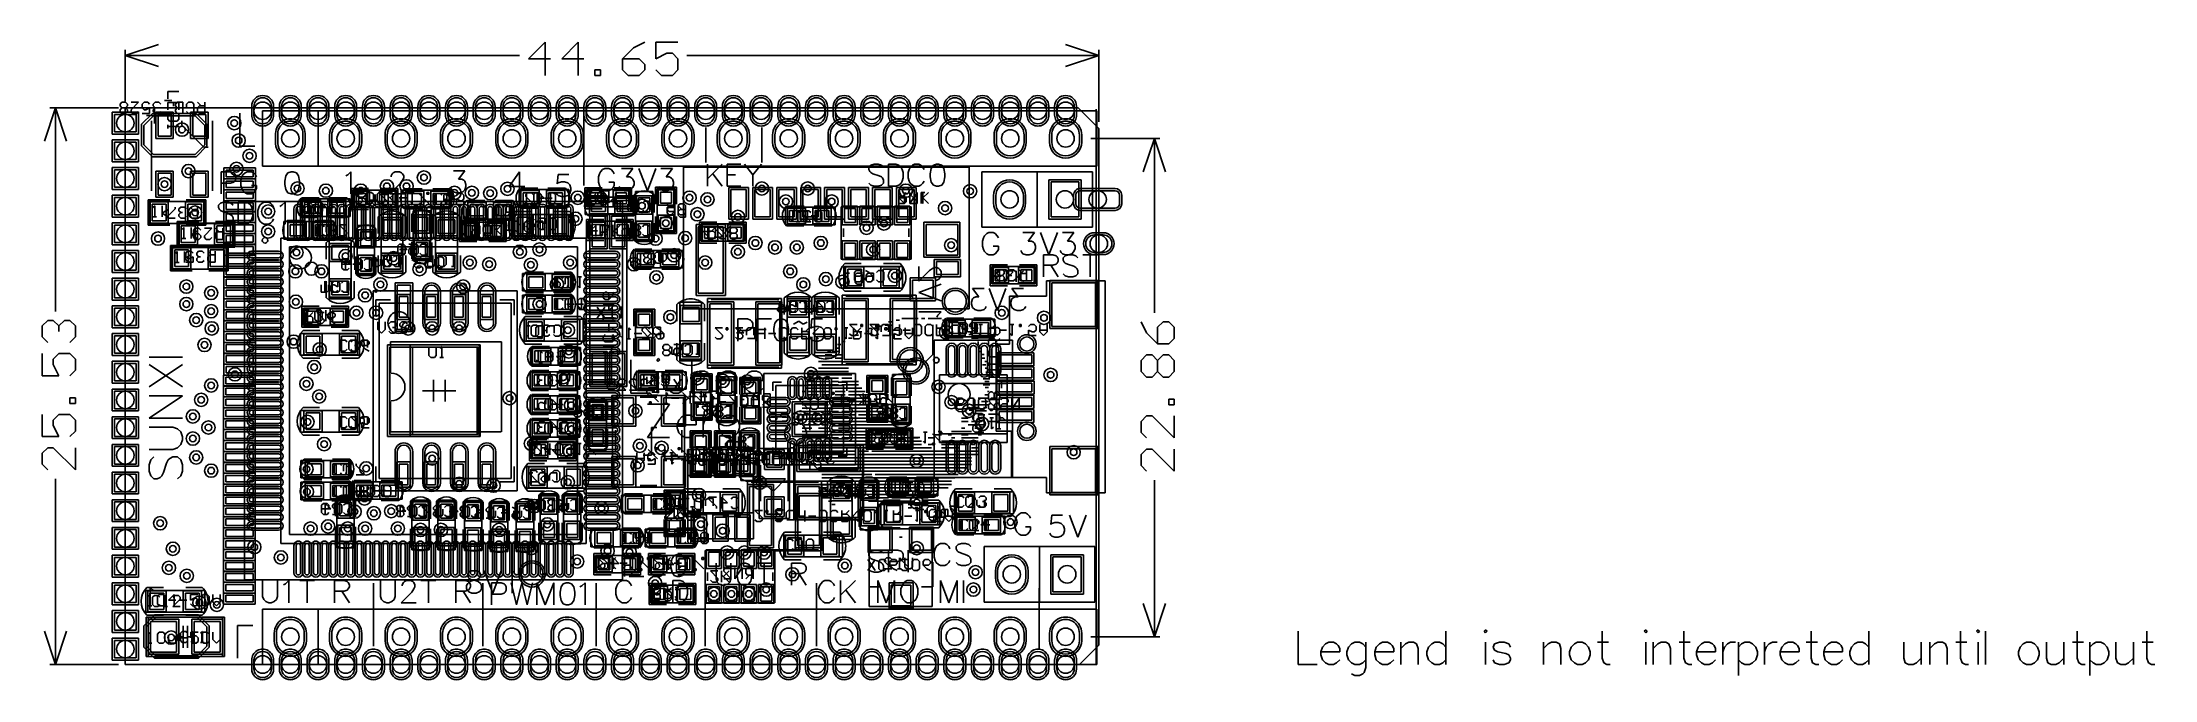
# Model space of a CAD drawing. Header units: millimetres. Extents: x 40.7 to 137.6, y 57.5 to 86.7.
import ezdxf

# ---------------------------------------------------------------- set-up
doc = ezdxf.new("R2010")
doc.units = ezdxf.units.MM
for name, color, linetype in [('BottomOverlay', 54, 'Continuous'), ('BottomPaste', 16, 'Continuous'), ('BottomSolder', 6, 'Continuous'), ('DrillDrawing', 1, 'Continuous'), ('Mechanical1', 6, 'Continuous'), ('Mechanical13', 56, 'Continuous'), ('Mechanical14', 56, 'Continuous'), ('Mechanical15', 56, 'Continuous'), ('Mechanical16', 56, 'Continuous'), ('MultiLayer', 9, 'Continuous'), ('PadHoleLayer', 156, 'Continuous'), ('TopOverlay', 2, 'Continuous'), ('TopPaste', 8, 'Continuous'), ('TopSolder', 216, 'Continuous'), ('ViaHoleLayer', 16, 'Continuous')]:
    doc.layers.add(name, color=color, linetype=linetype)

# ---------------------------------------------------------------- blocks, each defined once
blk = doc.blocks.new('SIP1______1')
at = {"layer": 'BottomSolder'}
for p, q in [((-0.502, -0.2), (-0.502, 0.2)), ((0.502, -0.2), (0.502, 0.2))]:
    blk.add_line(p, q, dxfattribs=at)
for centre, start, end in [((0, 0.2), 0, 180), ((0, -0.2), 180, 0)]:
    blk.add_arc(centre, 0.502, start, end, dxfattribs=at)
at = {"layer": 'MultiLayer'}
for p, q in [((-0.4, -0.2), (-0.4, 0.2)), ((0.4, -0.2), (0.4, 0.2))]:
    blk.add_line(p, q, dxfattribs=at)
for centre, start, end in [((0, 0.2), 0, 180), ((0, -0.2), 180, 0)]:
    blk.add_arc(centre, 0.4, start, end, dxfattribs=at)
at = {"layer": 'PadHoleLayer'}
blk.add_circle((0, 0), 0.4, dxfattribs=at)
at = {"layer": 'TopSolder'}
for p, q in [((-0.502, -0.2), (-0.502, 0.2)), ((0.502, -0.2), (0.502, 0.2))]:
    blk.add_line(p, q, dxfattribs=at)
for centre, start, end in [((0, 0.2), 0, 180), ((0, -0.2), 180, 0)]:
    blk.add_arc(centre, 0.502, start, end, dxfattribs=at)
blk = doc.blocks.new('MSOP10_B_2')
at = {"layer": 'BottomOverlay'}
for p, q in [((-1.15, -1.55), (-1.15, 1.55)), ((1.15, 1.55), (-1.15, 1.55)), ((1.15, -1.55), (1.15, 1.55)), ((1.15, -1.55), (-1.15, -1.55))]:
    blk.add_line(p, q, dxfattribs=at)
for centre, radius in [((-0.15, -0.55), 0.3), ((-2.225, -1.7), 0.125)]:
    blk.add_circle(centre, radius, dxfattribs=at)
at = {"layer": 'BottomPaste'}
for p, q in [((-1.7, 1.15), (-2.75, 1.15)), ((2.75, 1.15), (1.7, 1.15)), ((-1.7, 0.85), (-2.75, 0.85)), ((-1.7, 0.65), (-2.75, 0.65)), ((-1.7, 0.35), (-2.75, 0.35)), ((-1.7, 0.15), (-2.75, 0.15)), ((2.75, 0.85), (1.7, 0.85)), ((2.75, 0.65), (1.7, 0.65)), ((2.75, 0.35), (1.7, 0.35)), ((2.75, 0.15), (1.7, 0.15)), ((-1.7, -0.15), (-2.75, -0.15)), ((-1.7, -0.35), (-2.75, -0.35)), ((-1.7, -0.65), (-2.75, -0.65)), ((-1.7, -0.85), (-2.75, -0.85)), ((2.75, -0.15), (1.7, -0.15)), ((2.75, -0.35), (1.7, -0.35)), ((2.75, -0.65), (1.7, -0.65)), ((2.75, -0.85), (1.7, -0.85)), ((-1.7, -1.15), (-2.75, -1.15)), ((2.75, -1.15), (1.7, -1.15))]:
    blk.add_line(p, q, dxfattribs=at)
for centre, start, end in [((-2.75, 1), 90, 270), ((-1.7, 1), 270, 90), ((1.7, 1), 90, 270), ((2.75, 1), 270, 90), ((-2.75, 0.5), 90, 270), ((-2.75, 0), 90, 270), ((-1.7, 0.5), 270, 90), ((-1.7, 0), 270, 90), ((1.7, 0.5), 90, 270), ((1.7, 0), 90, 270), ((2.75, 0.5), 270, 90), ((2.75, 0), 270, 90), ((-2.75, -0.5), 90, 270), ((-2.75, -1), 90, 270), ((-1.7, -0.5), 270, 90), ((-1.7, -1), 270, 90), ((1.7, -0.5), 90, 270), ((1.7, -1), 90, 270), ((2.75, -0.5), 270, 90), ((2.75, -1), 270, 90)]:
    blk.add_arc(centre, 0.15, start, end, dxfattribs=at)
at = {"layer": 'BottomSolder'}
for p, q in [((-1.7, 1.252), (-2.75, 1.252)), ((2.75, 1.252), (1.7, 1.252)), ((-1.7, 0.752), (-2.75, 0.752)), ((-1.7, 0.748), (-2.75, 0.748)), ((-1.7, 0.252), (-2.75, 0.252)), ((-1.7, 0.248), (-2.75, 0.248)), ((2.75, 0.752), (1.7, 0.752)), ((2.75, 0.748), (1.7, 0.748)), ((2.75, 0.252), (1.7, 0.252)), ((2.75, 0.248), (1.7, 0.248)), ((-1.7, -0.248), (-2.75, -0.248)), ((-1.7, -0.252), (-2.75, -0.252)), ((-1.7, -0.748), (-2.75, -0.748)), ((-1.7, -0.752), (-2.75, -0.752)), ((2.75, -0.248), (1.7, -0.248)), ((2.75, -0.252), (1.7, -0.252)), ((2.75, -0.748), (1.7, -0.748)), ((2.75, -0.752), (1.7, -0.752)), ((-1.7, -1.252), (-2.75, -1.252)), ((2.75, -1.252), (1.7, -1.252))]:
    blk.add_line(p, q, dxfattribs=at)
for centre, start, end in [((-2.75, 1), 90, 270), ((-1.7, 1), 270, 90), ((1.7, 1), 90, 270), ((2.75, 1), 270, 90), ((-2.75, 0.5), 90, 270), ((-2.75, 0), 90, 270), ((-1.7, 0.5), 270, 90), ((-1.7, 0), 270, 90), ((1.7, 0.5), 90, 270), ((1.7, 0), 90, 270), ((2.75, 0.5), 270, 90), ((2.75, 0), 270, 90), ((-2.75, -0.5), 90, 270), ((-2.75, -1), 90, 270), ((-1.7, -0.5), 270, 90), ((-1.7, -1), 270, 90), ((1.7, -0.5), 90, 270), ((1.7, -1), 90, 270), ((2.75, -0.5), 270, 90), ((2.75, -1), 270, 90)]:
    blk.add_arc(centre, 0.252, start, end, dxfattribs=at)
at = {"layer": 'Mechanical14'}
for p, q in [((-1.55, -1.55), (-1.55, 1.55)), ((1.55, 1.55), (-1.55, 1.55)), ((1.55, -1.55), (1.55, 1.55)), ((0.229, 0.398), (0.313, 0.483)), ((0.229, 0.06), (0.229, 0.398)), ((0.483, 0.229), (0.229, 0.229)), ((0.313, -0.025), (0.229, 0.06)), ((0.313, 0.483), (0.483, 0.483)), ((0.483, 0.483), (0.567, 0.398)), ((0.567, 0.314), (0.483, 0.229)), ((0.567, 0.06), (0.483, -0.025)), ((0.567, 0.398), (0.567, 0.314)), ((0.736, 0.06), (0.736, 0.483)), ((0.821, -0.025), (0.736, 0.06)), ((1.075, 0.06), (0.99, -0.025)), ((1.075, 0.483), (1.075, 0.06)), ((0.483, -0.025), (0.313, -0.025)), ((0.99, -0.025), (0.821, -0.025)), ((1.55, -1.55), (-1.55, -1.55))]:
    blk.add_line(p, q, dxfattribs=at)
blk.add_circle((-0.65, -0.65), 0.5, dxfattribs=at)
at = {"layer": 'Mechanical16'}
for p, q in [((0.025, 2.1), (-0.483, 2.1)), ((-0.483, 2.1), (0.025, 1.761)), ((-3.15, -1.8), (-3.15, 1.8)), ((3.15, 1.8), (-3.15, 1.8)), ((0.025, 1.761), (-0.483, 1.761)), ((-0.483, 1.508), (-0.398, 1.592)), ((-0.483, 1.338), (-0.483, 1.508)), ((-0.398, 1.254), (-0.483, 1.338)), ((-0.483, 1), (-0.398, 1.084)), ((-0.483, 0.83), (-0.483, 1)), ((-0.398, 1.592), (-0.314, 1.592)), ((-0.314, 1.592), (-0.229, 1.508)), ((0.025, 1.084), (-0.314, 0.746)), ((-0.229, 1.508), (-0.229, 1.338)), ((-0.229, 1.338), (-0.144, 1.254)), ((-0.144, 1.254), (-0.06, 1.254)), ((0.025, 1.508), (-0.06, 1.592)), ((-0.06, 1.254), (0.025, 1.338)), ((0.025, 1.338), (0.025, 1.508)), ((0.025, 0.746), (0.025, 1.084)), ((3.15, -1.8), (3.15, 1.8)), ((0.5, 0), (-0.5, 0)), ((-0.398, 0.746), (-0.483, 0.83)), ((-0.398, 0.576), (-0.483, 0.492)), ((-0.483, 0.492), (-0.483, 0.323)), ((-0.483, 0.323), (-0.398, 0.238)), ((-0.398, 0.069), (-0.483, -0.016)), ((-0.314, 0.746), (-0.398, 0.746)), ((-0.06, 0.576), (-0.398, 0.576)), ((-0.398, 0.238), (-0.06, 0.238)), ((-0.06, 0.069), (-0.398, 0.069)), ((0.025, 0.492), (-0.06, 0.576)), ((-0.06, 0.238), (0.025, 0.323)), ((0.025, -0.016), (-0.06, 0.069)), ((0, -0.5), (0, 0.5)), ((0.025, 0.323), (0.025, 0.492)), ((-0.483, -0.016), (-0.483, -0.185)), ((-0.483, -0.185), (-0.398, -0.27)), ((-0.483, -0.524), (-0.398, -0.439)), ((-0.483, -0.693), (-0.483, -0.524)), ((-0.398, -0.778), (-0.483, -0.693)), ((-0.398, -0.27), (-0.06, -0.27)), ((-0.398, -0.439), (-0.314, -0.439)), ((-0.06, -0.778), (-0.398, -0.778)), ((-0.314, -0.439), (-0.229, -0.524)), ((-0.229, -0.524), (-0.229, -0.778)), ((-0.06, -0.27), (0.025, -0.185)), ((-0.06, -0.439), (0.025, -0.524)), ((0.025, -0.693), (-0.06, -0.778)), ((0.025, -0.185), (0.025, -0.016)), ((0.025, -0.524), (0.025, -0.693)), ((3.15, -1.8), (-3.15, -1.8))]:
    blk.add_line(p, q, dxfattribs=at)
blk = doc.blocks.new('SIP30_15_1_27_3')
at = {"layer": 'BottomSolder'}
for p, q in [((-0.737, 0.165), (-0.737, -0.165)), ((0.737, 0.165), (0.737, -0.165)), ((1.803, 0.165), (1.803, -0.165)), ((3.277, 0.165), (3.277, -0.165)), ((4.343, 0.165), (4.343, -0.165)), ((5.817, 0.165), (5.817, -0.165)), ((6.883, 0.165), (6.883, -0.165)), ((8.357, 0.165), (8.357, -0.165)), ((9.423, 0.165), (9.423, -0.165)), ((10.897, 0.165), (10.897, -0.165)), ((11.963, 0.165), (11.963, -0.165)), ((13.437, 0.165), (13.437, -0.165)), ((14.503, 0.165), (14.503, -0.165)), ((15.977, 0.165), (15.977, -0.165)), ((17.043, 0.165), (17.043, -0.165)), ((18.517, 0.165), (18.517, -0.165)), ((19.583, 0.165), (19.583, -0.165)), ((21.057, 0.165), (21.057, -0.165)), ((22.123, 0.165), (22.123, -0.165)), ((23.597, 0.165), (23.597, -0.165)), ((24.663, 0.165), (24.663, -0.165)), ((26.137, 0.165), (26.137, -0.165)), ((27.203, 0.165), (27.203, -0.165)), ((28.677, 0.165), (28.677, -0.165)), ((29.743, 0.165), (29.743, -0.165)), ((31.217, 0.165), (31.217, -0.165)), ((32.283, 0.165), (32.283, -0.165)), ((33.757, 0.165), (33.757, -0.165)), ((34.823, 0.165), (34.823, -0.165)), ((36.297, 0.165), (36.297, -0.165)), ((-1.772, -1.07), (-1.772, -1.47)), ((-0.768, -1.07), (-0.768, -1.47)), ((-0.502, -1.07), (-0.502, -1.47)), ((0.502, -1.07), (0.502, -1.47)), ((0.768, -1.07), (0.768, -1.47)), ((1.772, -1.07), (1.772, -1.47)), ((2.038, -1.07), (2.038, -1.47)), ((3.042, -1.07), (3.042, -1.47)), ((3.308, -1.07), (3.308, -1.47)), ((4.312, -1.07), (4.312, -1.47)), ((4.578, -1.07), (4.578, -1.47)), ((5.582, -1.07), (5.582, -1.47)), ((5.848, -1.07), (5.848, -1.47)), ((6.852, -1.07), (6.852, -1.47)), ((7.118, -1.07), (7.118, -1.47)), ((8.122, -1.07), (8.122, -1.47)), ((8.388, -1.07), (8.388, -1.47)), ((9.392, -1.07), (9.392, -1.47)), ((9.658, -1.07), (9.658, -1.47)), ((10.662, -1.07), (10.662, -1.47)), ((10.928, -1.07), (10.928, -1.47)), ((11.932, -1.07), (11.932, -1.47)), ((12.198, -1.07), (12.198, -1.47)), ((13.202, -1.07), (13.202, -1.47)), ((13.468, -1.07), (13.468, -1.47)), ((14.472, -1.07), (14.472, -1.47)), ((14.738, -1.07), (14.738, -1.47)), ((15.742, -1.07), (15.742, -1.47)), ((16.008, -1.07), (16.008, -1.47)), ((17.012, -1.07), (17.012, -1.47)), ((17.278, -1.07), (17.278, -1.47)), ((18.282, -1.07), (18.282, -1.47)), ((18.548, -1.07), (18.548, -1.47)), ((19.552, -1.07), (19.552, -1.47)), ((19.818, -1.07), (19.818, -1.47)), ((20.822, -1.07), (20.822, -1.47)), ((21.088, -1.07), (21.088, -1.47)), ((22.092, -1.07), (22.092, -1.47)), ((22.358, -1.07), (22.358, -1.47)), ((23.362, -1.07), (23.362, -1.47)), ((23.628, -1.07), (23.628, -1.47)), ((24.632, -1.07), (24.632, -1.47)), ((24.898, -1.07), (24.898, -1.47)), ((25.902, -1.07), (25.902, -1.47)), ((26.168, -1.07), (26.168, -1.47)), ((27.172, -1.07), (27.172, -1.47)), ((27.438, -1.07), (27.438, -1.47)), ((28.442, -1.07), (28.442, -1.47)), ((28.708, -1.07), (28.708, -1.47)), ((29.712, -1.07), (29.712, -1.47)), ((29.978, -1.07), (29.978, -1.47)), ((30.982, -1.07), (30.982, -1.47)), ((31.248, -1.07), (31.248, -1.47)), ((32.252, -1.07), (32.252, -1.47)), ((32.518, -1.07), (32.518, -1.47)), ((33.522, -1.07), (33.522, -1.47)), ((33.788, -1.07), (33.788, -1.47)), ((34.792, -1.07), (34.792, -1.47)), ((35.058, -1.07), (35.058, -1.47)), ((36.062, -1.07), (36.062, -1.47))]:
    blk.add_line(p, q, dxfattribs=at)
for centre, radius, start, end in [((0, 0.165), 0.737, 360, 180), ((2.54, 0.165), 0.737, 360, 180), ((5.08, 0.165), 0.737, 360, 180), ((7.62, 0.165), 0.737, 360, 180), ((10.16, 0.165), 0.737, 360, 180), ((12.7, 0.165), 0.737, 360, 180), ((15.24, 0.165), 0.737, 360, 180), ((17.78, 0.165), 0.737, 360, 180), ((20.32, 0.165), 0.737, 360, 180), ((22.86, 0.165), 0.737, 360, 180), ((25.4, 0.165), 0.737, 360, 180), ((27.94, 0.165), 0.737, 360, 180), ((30.48, 0.165), 0.737, 360, 180), ((33.02, 0.165), 0.737, 360, 180), ((35.56, 0.165), 0.737, 360, 180), ((-1.27, -1.07), 0.502, 360, 180), ((0, -0.165), 0.737, 180, 360), ((0, -1.07), 0.502, 360, 180), ((1.27, -1.07), 0.502, 360, 180), ((2.54, -0.165), 0.737, 180, 360), ((2.54, -1.07), 0.502, 360, 180), ((3.81, -1.07), 0.502, 360, 180), ((5.08, -0.165), 0.737, 180, 360), ((5.08, -1.07), 0.502, 360, 180), ((6.35, -1.07), 0.502, 360, 180), ((7.62, -0.165), 0.737, 180, 360), ((7.62, -1.07), 0.502, 360, 180), ((8.89, -1.07), 0.502, 360, 180), ((10.16, -0.165), 0.737, 180, 360), ((10.16, -1.07), 0.502, 360, 180), ((11.43, -1.07), 0.502, 360, 180), ((12.7, -0.165), 0.737, 180, 360), ((12.7, -1.07), 0.502, 360, 180), ((13.97, -1.07), 0.502, 360, 180), ((15.24, -0.165), 0.737, 180, 360), ((15.24, -1.07), 0.502, 360, 180), ((16.51, -1.07), 0.502, 360, 180), ((17.78, -0.165), 0.737, 180, 360), ((17.78, -1.07), 0.502, 360, 180), ((19.05, -1.07), 0.502, 360, 180), ((20.32, -0.165), 0.737, 180, 360), ((20.32, -1.07), 0.502, 360, 180), ((21.59, -1.07), 0.502, 360, 180), ((22.86, -0.165), 0.737, 180, 360), ((22.86, -1.07), 0.502, 360, 180), ((24.13, -1.07), 0.502, 360, 180), ((25.4, -0.165), 0.737, 180, 360), ((25.4, -1.07), 0.502, 360, 180), ((26.67, -1.07), 0.502, 360, 180), ((27.94, -0.165), 0.737, 180, 360), ((27.94, -1.07), 0.502, 360, 180), ((29.21, -1.07), 0.502, 360, 180), ((30.48, -0.165), 0.737, 180, 360), ((30.48, -1.07), 0.502, 360, 180), ((31.75, -1.07), 0.502, 360, 180), ((33.02, -0.165), 0.737, 180, 360), ((33.02, -1.07), 0.502, 360, 180), ((34.29, -1.07), 0.502, 360, 180), ((35.56, -0.165), 0.737, 180, 360), ((35.56, -1.07), 0.502, 360, 180), ((-1.27, -1.47), 0.502, 180, 360), ((0, -1.47), 0.502, 180, 360), ((1.27, -1.47), 0.502, 180, 360), ((2.54, -1.47), 0.502, 180, 360), ((3.81, -1.47), 0.502, 180, 360), ((5.08, -1.47), 0.502, 180, 360), ((6.35, -1.47), 0.502, 180, 360), ((7.62, -1.47), 0.502, 180, 360), ((8.89, -1.47), 0.502, 180, 360), ((10.16, -1.47), 0.502, 180, 360), ((11.43, -1.47), 0.502, 180, 360), ((12.7, -1.47), 0.502, 180, 360), ((13.97, -1.47), 0.502, 180, 360), ((15.24, -1.47), 0.502, 180, 360), ((16.51, -1.47), 0.502, 180, 360), ((17.78, -1.47), 0.502, 180, 360), ((19.05, -1.47), 0.502, 180, 360), ((20.32, -1.47), 0.502, 180, 360), ((21.59, -1.47), 0.502, 180, 360), ((22.86, -1.47), 0.502, 180, 360), ((24.13, -1.47), 0.502, 180, 360), ((25.4, -1.47), 0.502, 180, 360), ((26.67, -1.47), 0.502, 180, 360), ((27.94, -1.47), 0.502, 180, 360), ((29.21, -1.47), 0.502, 180, 360), ((30.48, -1.47), 0.502, 180, 360), ((31.75, -1.47), 0.502, 180, 360), ((33.02, -1.47), 0.502, 180, 360), ((34.29, -1.47), 0.502, 180, 360), ((35.56, -1.47), 0.502, 180, 360)]:
    blk.add_arc(centre, radius, start, end, dxfattribs=at)
at = {"layer": 'MultiLayer'}
for p, q in [((-0.635, 0.165), (-0.635, -0.165)), ((0.635, 0.165), (0.635, -0.165)), ((1.905, 0.165), (1.905, -0.165)), ((3.175, 0.165), (3.175, -0.165)), ((4.445, 0.165), (4.445, -0.165)), ((5.715, 0.165), (5.715, -0.165)), ((6.985, 0.165), (6.985, -0.165)), ((8.255, 0.165), (8.255, -0.165)), ((9.525, 0.165), (9.525, -0.165)), ((10.795, 0.165), (10.795, -0.165)), ((12.065, 0.165), (12.065, -0.165)), ((13.335, 0.165), (13.335, -0.165)), ((14.605, 0.165), (14.605, -0.165)), ((15.875, 0.165), (15.875, -0.165)), ((17.145, 0.165), (17.145, -0.165)), ((18.415, 0.165), (18.415, -0.165)), ((19.685, 0.165), (19.685, -0.165)), ((20.955, 0.165), (20.955, -0.165)), ((22.225, 0.165), (22.225, -0.165)), ((23.495, 0.165), (23.495, -0.165)), ((24.765, 0.165), (24.765, -0.165)), ((26.035, 0.165), (26.035, -0.165)), ((27.305, 0.165), (27.305, -0.165)), ((28.575, 0.165), (28.575, -0.165)), ((29.845, 0.165), (29.845, -0.165)), ((31.115, 0.165), (31.115, -0.165)), ((32.385, 0.165), (32.385, -0.165)), ((33.655, 0.165), (33.655, -0.165)), ((34.925, 0.165), (34.925, -0.165)), ((36.195, 0.165), (36.195, -0.165)), ((-1.67, -1.07), (-1.67, -1.47)), ((-0.87, -1.07), (-0.87, -1.47)), ((-0.4, -1.07), (-0.4, -1.47)), ((0.4, -1.07), (0.4, -1.47)), ((0.87, -1.07), (0.87, -1.47)), ((1.67, -1.07), (1.67, -1.47)), ((2.14, -1.07), (2.14, -1.47)), ((2.94, -1.07), (2.94, -1.47)), ((3.41, -1.07), (3.41, -1.47)), ((4.21, -1.07), (4.21, -1.47)), ((4.68, -1.07), (4.68, -1.47)), ((5.48, -1.07), (5.48, -1.47)), ((5.95, -1.07), (5.95, -1.47)), ((6.75, -1.07), (6.75, -1.47)), ((7.22, -1.07), (7.22, -1.47)), ((8.02, -1.07), (8.02, -1.47)), ((8.49, -1.07), (8.49, -1.47)), ((9.29, -1.07), (9.29, -1.47)), ((9.76, -1.07), (9.76, -1.47)), ((10.56, -1.07), (10.56, -1.47)), ((11.03, -1.07), (11.03, -1.47)), ((11.83, -1.07), (11.83, -1.47)), ((12.3, -1.07), (12.3, -1.47)), ((13.1, -1.07), (13.1, -1.47)), ((13.57, -1.07), (13.57, -1.47)), ((14.37, -1.07), (14.37, -1.47)), ((14.84, -1.07), (14.84, -1.47)), ((15.64, -1.07), (15.64, -1.47)), ((16.11, -1.07), (16.11, -1.47)), ((16.91, -1.07), (16.91, -1.47)), ((17.38, -1.07), (17.38, -1.47)), ((18.18, -1.07), (18.18, -1.47)), ((18.65, -1.07), (18.65, -1.47)), ((19.45, -1.07), (19.45, -1.47)), ((19.92, -1.07), (19.92, -1.47)), ((20.72, -1.07), (20.72, -1.47)), ((21.19, -1.07), (21.19, -1.47)), ((21.99, -1.07), (21.99, -1.47)), ((22.46, -1.07), (22.46, -1.47)), ((23.26, -1.07), (23.26, -1.47)), ((23.73, -1.07), (23.73, -1.47)), ((24.53, -1.07), (24.53, -1.47)), ((25, -1.07), (25, -1.47)), ((25.8, -1.07), (25.8, -1.47)), ((26.27, -1.07), (26.27, -1.47)), ((27.07, -1.07), (27.07, -1.47)), ((27.54, -1.07), (27.54, -1.47)), ((28.34, -1.07), (28.34, -1.47)), ((28.81, -1.07), (28.81, -1.47)), ((29.61, -1.07), (29.61, -1.47)), ((30.08, -1.07), (30.08, -1.47)), ((30.88, -1.07), (30.88, -1.47)), ((31.35, -1.07), (31.35, -1.47)), ((32.15, -1.07), (32.15, -1.47)), ((32.62, -1.07), (32.62, -1.47)), ((33.42, -1.07), (33.42, -1.47)), ((33.89, -1.07), (33.89, -1.47)), ((34.69, -1.07), (34.69, -1.47)), ((35.16, -1.07), (35.16, -1.47)), ((35.96, -1.07), (35.96, -1.47))]:
    blk.add_line(p, q, dxfattribs=at)
for centre, radius, start, end in [((0, 0.165), 0.635, 360, 180), ((2.54, 0.165), 0.635, 360, 180), ((5.08, 0.165), 0.635, 360, 180), ((7.62, 0.165), 0.635, 360, 180), ((10.16, 0.165), 0.635, 360, 180), ((12.7, 0.165), 0.635, 360, 180), ((15.24, 0.165), 0.635, 360, 180), ((17.78, 0.165), 0.635, 360, 180), ((20.32, 0.165), 0.635, 360, 180), ((22.86, 0.165), 0.635, 360, 180), ((25.4, 0.165), 0.635, 360, 180), ((27.94, 0.165), 0.635, 360, 180), ((30.48, 0.165), 0.635, 360, 180), ((33.02, 0.165), 0.635, 360, 180), ((35.56, 0.165), 0.635, 360, 180), ((-1.27, -1.07), 0.4, 360, 180), ((0, -0.165), 0.635, 180, 360), ((0, -1.07), 0.4, 360, 180), ((1.27, -1.07), 0.4, 360, 180), ((2.54, -0.165), 0.635, 180, 360), ((2.54, -1.07), 0.4, 360, 180), ((3.81, -1.07), 0.4, 360, 180), ((5.08, -0.165), 0.635, 180, 360), ((5.08, -1.07), 0.4, 360, 180), ((6.35, -1.07), 0.4, 360, 180), ((7.62, -0.165), 0.635, 180, 360), ((7.62, -1.07), 0.4, 360, 180), ((8.89, -1.07), 0.4, 360, 180), ((10.16, -0.165), 0.635, 180, 360), ((10.16, -1.07), 0.4, 360, 180), ((11.43, -1.07), 0.4, 360, 180), ((12.7, -0.165), 0.635, 180, 360), ((12.7, -1.07), 0.4, 360, 180), ((13.97, -1.07), 0.4, 360, 180), ((15.24, -0.165), 0.635, 180, 360), ((15.24, -1.07), 0.4, 360, 180), ((16.51, -1.07), 0.4, 360, 180), ((17.78, -0.165), 0.635, 180, 360), ((17.78, -1.07), 0.4, 360, 180), ((19.05, -1.07), 0.4, 360, 180), ((20.32, -0.165), 0.635, 180, 360), ((20.32, -1.07), 0.4, 360, 180), ((21.59, -1.07), 0.4, 360, 180), ((22.86, -0.165), 0.635, 180, 360), ((22.86, -1.07), 0.4, 360, 180), ((24.13, -1.07), 0.4, 360, 180), ((25.4, -0.165), 0.635, 180, 360), ((25.4, -1.07), 0.4, 360, 180), ((26.67, -1.07), 0.4, 360, 180), ((27.94, -0.165), 0.635, 180, 360), ((27.94, -1.07), 0.4, 360, 180), ((29.21, -1.07), 0.4, 360, 180), ((30.48, -0.165), 0.635, 180, 360), ((30.48, -1.07), 0.4, 360, 180), ((31.75, -1.07), 0.4, 360, 180), ((33.02, -0.165), 0.635, 180, 360), ((33.02, -1.07), 0.4, 360, 180), ((34.29, -1.07), 0.4, 360, 180), ((35.56, -0.165), 0.635, 180, 360), ((35.56, -1.07), 0.4, 360, 180), ((-1.27, -1.47), 0.4, 180, 360), ((0, -1.47), 0.4, 180, 360), ((1.27, -1.47), 0.4, 180, 360), ((2.54, -1.47), 0.4, 180, 360), ((3.81, -1.47), 0.4, 180, 360), ((5.08, -1.47), 0.4, 180, 360), ((6.35, -1.47), 0.4, 180, 360), ((7.62, -1.47), 0.4, 180, 360), ((8.89, -1.47), 0.4, 180, 360), ((10.16, -1.47), 0.4, 180, 360), ((11.43, -1.47), 0.4, 180, 360), ((12.7, -1.47), 0.4, 180, 360), ((13.97, -1.47), 0.4, 180, 360), ((15.24, -1.47), 0.4, 180, 360), ((16.51, -1.47), 0.4, 180, 360), ((17.78, -1.47), 0.4, 180, 360), ((19.05, -1.47), 0.4, 180, 360), ((20.32, -1.47), 0.4, 180, 360), ((21.59, -1.47), 0.4, 180, 360), ((22.86, -1.47), 0.4, 180, 360), ((24.13, -1.47), 0.4, 180, 360), ((25.4, -1.47), 0.4, 180, 360), ((26.67, -1.47), 0.4, 180, 360), ((27.94, -1.47), 0.4, 180, 360), ((29.21, -1.47), 0.4, 180, 360), ((30.48, -1.47), 0.4, 180, 360), ((31.75, -1.47), 0.4, 180, 360), ((33.02, -1.47), 0.4, 180, 360), ((34.29, -1.47), 0.4, 180, 360), ((35.56, -1.47), 0.4, 180, 360)]:
    blk.add_arc(centre, radius, start, end, dxfattribs=at)
at = {"layer": 'PadHoleLayer'}
for centre in [(0, 0), (2.54, 0), (5.08, 0), (7.62, 0), (10.16, 0), (12.7, 0), (15.24, 0), (17.78, 0), (20.32, 0), (22.86, 0), (25.4, 0), (27.94, 0), (30.48, 0), (33.02, 0), (35.56, 0), (-1.27, -1.27), (0, -1.27), (1.27, -1.27), (2.54, -1.27), (3.81, -1.27), (5.08, -1.27), (6.35, -1.27), (7.62, -1.27), (8.89, -1.27), (10.16, -1.27), (11.43, -1.27), (12.7, -1.27), (13.97, -1.27), (15.24, -1.27), (16.51, -1.27), (17.78, -1.27), (19.05, -1.27), (20.32, -1.27), (21.59, -1.27), (22.86, -1.27), (24.13, -1.27), (25.4, -1.27), (26.67, -1.27), (27.94, -1.27), (29.21, -1.27), (30.48, -1.27), (31.75, -1.27), (33.02, -1.27), (34.29, -1.27), (35.56, -1.27)]:
    blk.add_circle(centre, 0.4, dxfattribs=at)
at = {"layer": 'TopOverlay'}
for p, q in [((-1.27, 1.27), (37, 1.27)), ((-1.27, -1.27), (-1.27, 1.27)), ((1.27, -1.27), (1.27, 1.27)), ((37, -1.27), (37, 1.27)), ((-1.27, -1.27), (37, -1.27))]:
    blk.add_line(p, q, dxfattribs=at)
at = {"layer": 'TopSolder'}
for p, q in [((-0.737, 0.165), (-0.737, -0.165)), ((0.737, 0.165), (0.737, -0.165)), ((1.803, 0.165), (1.803, -0.165)), ((3.277, 0.165), (3.277, -0.165)), ((4.343, 0.165), (4.343, -0.165)), ((5.817, 0.165), (5.817, -0.165)), ((6.883, 0.165), (6.883, -0.165)), ((8.357, 0.165), (8.357, -0.165)), ((9.423, 0.165), (9.423, -0.165)), ((10.897, 0.165), (10.897, -0.165)), ((11.963, 0.165), (11.963, -0.165)), ((13.437, 0.165), (13.437, -0.165)), ((14.503, 0.165), (14.503, -0.165)), ((15.977, 0.165), (15.977, -0.165)), ((17.043, 0.165), (17.043, -0.165)), ((18.517, 0.165), (18.517, -0.165)), ((19.583, 0.165), (19.583, -0.165)), ((21.057, 0.165), (21.057, -0.165)), ((22.123, 0.165), (22.123, -0.165)), ((23.597, 0.165), (23.597, -0.165)), ((24.663, 0.165), (24.663, -0.165)), ((26.137, 0.165), (26.137, -0.165)), ((27.203, 0.165), (27.203, -0.165)), ((28.677, 0.165), (28.677, -0.165)), ((29.743, 0.165), (29.743, -0.165)), ((31.217, 0.165), (31.217, -0.165)), ((32.283, 0.165), (32.283, -0.165)), ((33.757, 0.165), (33.757, -0.165)), ((34.823, 0.165), (34.823, -0.165)), ((36.297, 0.165), (36.297, -0.165)), ((-1.772, -1.07), (-1.772, -1.47)), ((-0.768, -1.07), (-0.768, -1.47)), ((-0.502, -1.07), (-0.502, -1.47)), ((0.502, -1.07), (0.502, -1.47)), ((0.768, -1.07), (0.768, -1.47)), ((1.772, -1.07), (1.772, -1.47)), ((2.038, -1.07), (2.038, -1.47)), ((3.042, -1.07), (3.042, -1.47)), ((3.308, -1.07), (3.308, -1.47)), ((4.312, -1.07), (4.312, -1.47)), ((4.578, -1.07), (4.578, -1.47)), ((5.582, -1.07), (5.582, -1.47)), ((5.848, -1.07), (5.848, -1.47)), ((6.852, -1.07), (6.852, -1.47)), ((7.118, -1.07), (7.118, -1.47)), ((8.122, -1.07), (8.122, -1.47)), ((8.388, -1.07), (8.388, -1.47)), ((9.392, -1.07), (9.392, -1.47)), ((9.658, -1.07), (9.658, -1.47)), ((10.662, -1.07), (10.662, -1.47)), ((10.928, -1.07), (10.928, -1.47)), ((11.932, -1.07), (11.932, -1.47)), ((12.198, -1.07), (12.198, -1.47)), ((13.202, -1.07), (13.202, -1.47)), ((13.468, -1.07), (13.468, -1.47)), ((14.472, -1.07), (14.472, -1.47)), ((14.738, -1.07), (14.738, -1.47)), ((15.742, -1.07), (15.742, -1.47)), ((16.008, -1.07), (16.008, -1.47)), ((17.012, -1.07), (17.012, -1.47)), ((17.278, -1.07), (17.278, -1.47)), ((18.282, -1.07), (18.282, -1.47)), ((18.548, -1.07), (18.548, -1.47)), ((19.552, -1.07), (19.552, -1.47)), ((19.818, -1.07), (19.818, -1.47)), ((20.822, -1.07), (20.822, -1.47)), ((21.088, -1.07), (21.088, -1.47)), ((22.092, -1.07), (22.092, -1.47)), ((22.358, -1.07), (22.358, -1.47)), ((23.362, -1.07), (23.362, -1.47)), ((23.628, -1.07), (23.628, -1.47)), ((24.632, -1.07), (24.632, -1.47)), ((24.898, -1.07), (24.898, -1.47)), ((25.902, -1.07), (25.902, -1.47)), ((26.168, -1.07), (26.168, -1.47)), ((27.172, -1.07), (27.172, -1.47)), ((27.438, -1.07), (27.438, -1.47)), ((28.442, -1.07), (28.442, -1.47)), ((28.708, -1.07), (28.708, -1.47)), ((29.712, -1.07), (29.712, -1.47)), ((29.978, -1.07), (29.978, -1.47)), ((30.982, -1.07), (30.982, -1.47)), ((31.248, -1.07), (31.248, -1.47)), ((32.252, -1.07), (32.252, -1.47)), ((32.518, -1.07), (32.518, -1.47)), ((33.522, -1.07), (33.522, -1.47)), ((33.788, -1.07), (33.788, -1.47)), ((34.792, -1.07), (34.792, -1.47)), ((35.058, -1.07), (35.058, -1.47)), ((36.062, -1.07), (36.062, -1.47))]:
    blk.add_line(p, q, dxfattribs=at)
for centre, radius, start, end in [((0, 0.165), 0.737, 360, 180), ((2.54, 0.165), 0.737, 360, 180), ((5.08, 0.165), 0.737, 360, 180), ((7.62, 0.165), 0.737, 360, 180), ((10.16, 0.165), 0.737, 360, 180), ((12.7, 0.165), 0.737, 360, 180), ((15.24, 0.165), 0.737, 360, 180), ((17.78, 0.165), 0.737, 360, 180), ((20.32, 0.165), 0.737, 360, 180), ((22.86, 0.165), 0.737, 360, 180), ((25.4, 0.165), 0.737, 360, 180), ((27.94, 0.165), 0.737, 360, 180), ((30.48, 0.165), 0.737, 360, 180), ((33.02, 0.165), 0.737, 360, 180), ((35.56, 0.165), 0.737, 360, 180), ((-1.27, -1.07), 0.502, 360, 180), ((0, -0.165), 0.737, 180, 360), ((0, -1.07), 0.502, 360, 180), ((1.27, -1.07), 0.502, 360, 180), ((2.54, -0.165), 0.737, 180, 360), ((2.54, -1.07), 0.502, 360, 180), ((3.81, -1.07), 0.502, 360, 180), ((5.08, -0.165), 0.737, 180, 360), ((5.08, -1.07), 0.502, 360, 180), ((6.35, -1.07), 0.502, 360, 180), ((7.62, -0.165), 0.737, 180, 360), ((7.62, -1.07), 0.502, 360, 180), ((8.89, -1.07), 0.502, 360, 180), ((10.16, -0.165), 0.737, 180, 360), ((10.16, -1.07), 0.502, 360, 180), ((11.43, -1.07), 0.502, 360, 180), ((12.7, -0.165), 0.737, 180, 360), ((12.7, -1.07), 0.502, 360, 180), ((13.97, -1.07), 0.502, 360, 180), ((15.24, -0.165), 0.737, 180, 360), ((15.24, -1.07), 0.502, 360, 180), ((16.51, -1.07), 0.502, 360, 180), ((17.78, -0.165), 0.737, 180, 360), ((17.78, -1.07), 0.502, 360, 180), ((19.05, -1.07), 0.502, 360, 180), ((20.32, -0.165), 0.737, 180, 360), ((20.32, -1.07), 0.502, 360, 180), ((21.59, -1.07), 0.502, 360, 180), ((22.86, -0.165), 0.737, 180, 360), ((22.86, -1.07), 0.502, 360, 180), ((24.13, -1.07), 0.502, 360, 180), ((25.4, -0.165), 0.737, 180, 360), ((25.4, -1.07), 0.502, 360, 180), ((26.67, -1.07), 0.502, 360, 180), ((27.94, -0.165), 0.737, 180, 360), ((27.94, -1.07), 0.502, 360, 180), ((29.21, -1.07), 0.502, 360, 180), ((30.48, -0.165), 0.737, 180, 360), ((30.48, -1.07), 0.502, 360, 180), ((31.75, -1.07), 0.502, 360, 180), ((33.02, -0.165), 0.737, 180, 360), ((33.02, -1.07), 0.502, 360, 180), ((34.29, -1.07), 0.502, 360, 180), ((35.56, -0.165), 0.737, 180, 360), ((35.56, -1.07), 0.502, 360, 180), ((-1.27, -1.47), 0.502, 180, 360), ((0, -1.47), 0.502, 180, 360), ((1.27, -1.47), 0.502, 180, 360), ((2.54, -1.47), 0.502, 180, 360), ((3.81, -1.47), 0.502, 180, 360), ((5.08, -1.47), 0.502, 180, 360), ((6.35, -1.47), 0.502, 180, 360), ((7.62, -1.47), 0.502, 180, 360), ((8.89, -1.47), 0.502, 180, 360), ((10.16, -1.47), 0.502, 180, 360), ((11.43, -1.47), 0.502, 180, 360), ((12.7, -1.47), 0.502, 180, 360), ((13.97, -1.47), 0.502, 180, 360), ((15.24, -1.47), 0.502, 180, 360), ((16.51, -1.47), 0.502, 180, 360), ((17.78, -1.47), 0.502, 180, 360), ((19.05, -1.47), 0.502, 180, 360), ((20.32, -1.47), 0.502, 180, 360), ((21.59, -1.47), 0.502, 180, 360), ((22.86, -1.47), 0.502, 180, 360), ((24.13, -1.47), 0.502, 180, 360), ((25.4, -1.47), 0.502, 180, 360), ((26.67, -1.47), 0.502, 180, 360), ((27.94, -1.47), 0.502, 180, 360), ((29.21, -1.47), 0.502, 180, 360), ((30.48, -1.47), 0.502, 180, 360), ((31.75, -1.47), 0.502, 180, 360), ((33.02, -1.47), 0.502, 180, 360), ((34.29, -1.47), 0.502, 180, 360), ((35.56, -1.47), 0.502, 180, 360)]:
    blk.add_arc(centre, radius, start, end, dxfattribs=at)
blk = doc.blocks.new('SIP30_15_1_27_4')
at = {"layer": 'BottomSolder'}
for p, q in [((-1.772, 1.07), (-1.772, 1.47)), ((-0.768, 1.07), (-0.768, 1.47)), ((-0.502, 1.07), (-0.502, 1.47)), ((0.502, 1.07), (0.502, 1.47)), ((0.768, 1.07), (0.768, 1.47)), ((1.772, 1.07), (1.772, 1.47)), ((2.038, 1.07), (2.038, 1.47)), ((3.042, 1.07), (3.042, 1.47)), ((3.308, 1.07), (3.308, 1.47)), ((4.312, 1.07), (4.312, 1.47)), ((4.578, 1.07), (4.578, 1.47)), ((5.582, 1.07), (5.582, 1.47)), ((5.848, 1.07), (5.848, 1.47)), ((6.852, 1.07), (6.852, 1.47)), ((7.118, 1.07), (7.118, 1.47)), ((8.122, 1.07), (8.122, 1.47)), ((8.388, 1.07), (8.388, 1.47)), ((9.392, 1.07), (9.392, 1.47)), ((9.658, 1.07), (9.658, 1.47)), ((10.662, 1.07), (10.662, 1.47)), ((10.928, 1.07), (10.928, 1.47)), ((11.932, 1.07), (11.932, 1.47)), ((12.198, 1.07), (12.198, 1.47)), ((13.202, 1.07), (13.202, 1.47)), ((13.468, 1.07), (13.468, 1.47)), ((14.472, 1.07), (14.472, 1.47)), ((14.738, 1.07), (14.738, 1.47)), ((15.742, 1.07), (15.742, 1.47)), ((16.008, 1.07), (16.008, 1.47)), ((17.012, 1.07), (17.012, 1.47)), ((17.278, 1.07), (17.278, 1.47)), ((18.282, 1.07), (18.282, 1.47)), ((18.548, 1.07), (18.548, 1.47)), ((19.552, 1.07), (19.552, 1.47)), ((19.818, 1.07), (19.818, 1.47)), ((20.822, 1.07), (20.822, 1.47)), ((21.088, 1.07), (21.088, 1.47)), ((22.092, 1.07), (22.092, 1.47)), ((22.358, 1.07), (22.358, 1.47)), ((23.362, 1.07), (23.362, 1.47)), ((23.628, 1.07), (23.628, 1.47)), ((24.632, 1.07), (24.632, 1.47)), ((24.898, 1.07), (24.898, 1.47)), ((25.902, 1.07), (25.902, 1.47)), ((26.168, 1.07), (26.168, 1.47)), ((27.172, 1.07), (27.172, 1.47)), ((27.438, 1.07), (27.438, 1.47)), ((28.442, 1.07), (28.442, 1.47)), ((28.708, 1.07), (28.708, 1.47)), ((29.712, 1.07), (29.712, 1.47)), ((29.978, 1.07), (29.978, 1.47)), ((30.982, 1.07), (30.982, 1.47)), ((31.248, 1.07), (31.248, 1.47)), ((32.252, 1.07), (32.252, 1.47)), ((32.518, 1.07), (32.518, 1.47)), ((33.522, 1.07), (33.522, 1.47)), ((33.788, 1.07), (33.788, 1.47)), ((34.792, 1.07), (34.792, 1.47)), ((35.058, 1.07), (35.058, 1.47)), ((36.062, 1.07), (36.062, 1.47)), ((-0.673, 0.228), (-0.673, -0.228)), ((0.673, 0.228), (0.673, -0.228)), ((1.803, 0.165), (1.803, -0.165)), ((3.277, 0.165), (3.277, -0.165)), ((4.343, 0.165), (4.343, -0.165)), ((5.817, 0.165), (5.817, -0.165)), ((6.883, 0.165), (6.883, -0.165)), ((8.357, 0.165), (8.357, -0.165)), ((9.423, 0.165), (9.423, -0.165)), ((10.897, 0.165), (10.897, -0.165)), ((11.963, 0.165), (11.963, -0.165)), ((13.437, 0.165), (13.437, -0.165)), ((14.503, 0.165), (14.503, -0.165)), ((15.977, 0.165), (15.977, -0.165)), ((17.043, 0.165), (17.043, -0.165)), ((18.517, 0.165), (18.517, -0.165)), ((19.583, 0.165), (19.583, -0.165)), ((21.057, 0.165), (21.057, -0.165)), ((22.123, 0.165), (22.123, -0.165)), ((23.597, 0.165), (23.597, -0.165)), ((24.663, 0.165), (24.663, -0.165)), ((26.137, 0.165), (26.137, -0.165)), ((27.203, 0.165), (27.203, -0.165)), ((28.677, 0.165), (28.677, -0.165)), ((29.743, 0.165), (29.743, -0.165)), ((31.217, 0.165), (31.217, -0.165)), ((32.283, 0.165), (32.283, -0.165)), ((33.757, 0.165), (33.757, -0.165)), ((34.823, 0.165), (34.823, -0.165)), ((36.297, 0.165), (36.297, -0.165))]:
    blk.add_line(p, q, dxfattribs=at)
for centre, radius, start, end in [((-1.27, 1.47), 0.502, 0, 180), ((0, 1.47), 0.502, 0, 180), ((1.27, 1.47), 0.502, 0, 180), ((2.54, 1.47), 0.502, 0, 180), ((3.81, 1.47), 0.502, 0, 180), ((5.08, 1.47), 0.502, 0, 180), ((6.35, 1.47), 0.502, 0, 180), ((7.62, 1.47), 0.502, 0, 180), ((8.89, 1.47), 0.502, 0, 180), ((10.16, 1.47), 0.502, 0, 180), ((11.43, 1.47), 0.502, 0, 180), ((12.7, 1.47), 0.502, 0, 180), ((13.97, 1.47), 0.502, 0, 180), ((15.24, 1.47), 0.502, 0, 180), ((16.51, 1.47), 0.502, 0, 180), ((17.78, 1.47), 0.502, 0, 180), ((19.05, 1.47), 0.502, 0, 180), ((20.32, 1.47), 0.502, 0, 180), ((21.59, 1.47), 0.502, 0, 180), ((22.86, 1.47), 0.502, 0, 180), ((24.13, 1.47), 0.502, 0, 180), ((25.4, 1.47), 0.502, 0, 180), ((26.67, 1.47), 0.502, 0, 180), ((27.94, 1.47), 0.502, 0, 180), ((29.21, 1.47), 0.502, 0, 180), ((30.48, 1.47), 0.502, 0, 180), ((31.75, 1.47), 0.502, 0, 180), ((33.02, 1.47), 0.502, 0, 180), ((34.29, 1.47), 0.502, 0, 180), ((35.56, 1.47), 0.502, 0, 180), ((-1.27, 1.07), 0.502, 180, 0), ((0, 1.07), 0.502, 180, 0), ((1.27, 1.07), 0.502, 180, 0), ((2.54, 1.07), 0.502, 180, 0), ((3.81, 1.07), 0.502, 180, 0), ((5.08, 1.07), 0.502, 180, 0), ((6.35, 1.07), 0.502, 180, 0), ((7.62, 1.07), 0.502, 180, 0), ((8.89, 1.07), 0.502, 180, 0), ((10.16, 1.07), 0.502, 180, 0), ((11.43, 1.07), 0.502, 180, 0), ((12.7, 1.07), 0.502, 180, 0), ((13.97, 1.07), 0.502, 180, 0), ((15.24, 1.07), 0.502, 180, 0), ((16.51, 1.07), 0.502, 180, 0), ((17.78, 1.07), 0.502, 180, 0), ((19.05, 1.07), 0.502, 180, 0), ((20.32, 1.07), 0.502, 180, 0), ((21.59, 1.07), 0.502, 180, 0), ((22.86, 1.07), 0.502, 180, 0), ((24.13, 1.07), 0.502, 180, 0), ((25.4, 1.07), 0.502, 180, 0), ((26.67, 1.07), 0.502, 180, 0), ((27.94, 1.07), 0.502, 180, 0), ((29.21, 1.07), 0.502, 180, 0), ((30.48, 1.07), 0.502, 180, 0), ((31.75, 1.07), 0.502, 180, 0), ((33.02, 1.07), 0.502, 180, 0), ((34.29, 1.07), 0.502, 180, 0), ((35.56, 1.07), 0.502, 180, 0), ((0, 0.228), 0.673, 360, 180), ((2.54, 0.165), 0.737, 360, 180), ((5.08, 0.165), 0.737, 360, 180), ((7.62, 0.165), 0.737, 360, 180), ((10.16, 0.165), 0.737, 360, 180), ((12.7, 0.165), 0.737, 360, 180), ((15.24, 0.165), 0.737, 360, 180), ((17.78, 0.165), 0.737, 360, 180), ((20.32, 0.165), 0.737, 360, 180), ((22.86, 0.165), 0.737, 360, 180), ((25.4, 0.165), 0.737, 360, 180), ((27.94, 0.165), 0.737, 360, 180), ((30.48, 0.165), 0.737, 360, 180), ((33.02, 0.165), 0.737, 360, 180), ((35.56, 0.165), 0.737, 360, 180), ((0, -0.228), 0.673, 180, 360), ((2.54, -0.165), 0.737, 180, 360), ((5.08, -0.165), 0.737, 180, 360), ((7.62, -0.165), 0.737, 180, 360), ((10.16, -0.165), 0.737, 180, 360), ((12.7, -0.165), 0.737, 180, 360), ((15.24, -0.165), 0.737, 180, 360), ((17.78, -0.165), 0.737, 180, 360), ((20.32, -0.165), 0.737, 180, 360), ((22.86, -0.165), 0.737, 180, 360), ((25.4, -0.165), 0.737, 180, 360), ((27.94, -0.165), 0.737, 180, 360), ((30.48, -0.165), 0.737, 180, 360), ((33.02, -0.165), 0.737, 180, 360), ((35.56, -0.165), 0.737, 180, 360)]:
    blk.add_arc(centre, radius, start, end, dxfattribs=at)
at = {"layer": 'MultiLayer'}
for p, q in [((-1.67, 1.07), (-1.67, 1.47)), ((-0.87, 1.07), (-0.87, 1.47)), ((-0.4, 1.07), (-0.4, 1.47)), ((0.4, 1.07), (0.4, 1.47)), ((0.87, 1.07), (0.87, 1.47)), ((1.67, 1.07), (1.67, 1.47)), ((2.14, 1.07), (2.14, 1.47)), ((2.94, 1.07), (2.94, 1.47)), ((3.41, 1.07), (3.41, 1.47)), ((4.21, 1.07), (4.21, 1.47)), ((4.68, 1.07), (4.68, 1.47)), ((5.48, 1.07), (5.48, 1.47)), ((5.95, 1.07), (5.95, 1.47)), ((6.75, 1.07), (6.75, 1.47)), ((7.22, 1.07), (7.22, 1.47)), ((8.02, 1.07), (8.02, 1.47)), ((8.49, 1.07), (8.49, 1.47)), ((9.29, 1.07), (9.29, 1.47)), ((9.76, 1.07), (9.76, 1.47)), ((10.56, 1.07), (10.56, 1.47)), ((11.03, 1.07), (11.03, 1.47)), ((11.83, 1.07), (11.83, 1.47)), ((12.3, 1.07), (12.3, 1.47)), ((13.1, 1.07), (13.1, 1.47)), ((13.57, 1.07), (13.57, 1.47)), ((14.37, 1.07), (14.37, 1.47)), ((14.84, 1.07), (14.84, 1.47)), ((15.64, 1.07), (15.64, 1.47)), ((16.11, 1.07), (16.11, 1.47)), ((16.91, 1.07), (16.91, 1.47)), ((17.38, 1.07), (17.38, 1.47)), ((18.18, 1.07), (18.18, 1.47)), ((18.65, 1.07), (18.65, 1.47)), ((19.45, 1.07), (19.45, 1.47)), ((19.92, 1.07), (19.92, 1.47)), ((20.72, 1.07), (20.72, 1.47)), ((21.19, 1.07), (21.19, 1.47)), ((21.99, 1.07), (21.99, 1.47)), ((22.46, 1.07), (22.46, 1.47)), ((23.26, 1.07), (23.26, 1.47)), ((23.73, 1.07), (23.73, 1.47)), ((24.53, 1.07), (24.53, 1.47)), ((25, 1.07), (25, 1.47)), ((25.8, 1.07), (25.8, 1.47)), ((26.27, 1.07), (26.27, 1.47)), ((27.07, 1.07), (27.07, 1.47)), ((27.54, 1.07), (27.54, 1.47)), ((28.34, 1.07), (28.34, 1.47)), ((28.81, 1.07), (28.81, 1.47)), ((29.61, 1.07), (29.61, 1.47)), ((30.08, 1.07), (30.08, 1.47)), ((30.88, 1.07), (30.88, 1.47)), ((31.35, 1.07), (31.35, 1.47)), ((32.15, 1.07), (32.15, 1.47)), ((32.62, 1.07), (32.62, 1.47)), ((33.42, 1.07), (33.42, 1.47)), ((33.89, 1.07), (33.89, 1.47)), ((34.69, 1.07), (34.69, 1.47)), ((35.16, 1.07), (35.16, 1.47)), ((35.96, 1.07), (35.96, 1.47)), ((-0.572, 0.228), (-0.572, -0.228)), ((0.572, 0.228), (0.572, -0.228)), ((1.905, 0.165), (1.905, -0.165)), ((3.175, 0.165), (3.175, -0.165)), ((4.445, 0.165), (4.445, -0.165)), ((5.715, 0.165), (5.715, -0.165)), ((6.985, 0.165), (6.985, -0.165)), ((8.255, 0.165), (8.255, -0.165)), ((9.525, 0.165), (9.525, -0.165)), ((10.795, 0.165), (10.795, -0.165)), ((12.065, 0.165), (12.065, -0.165)), ((13.335, 0.165), (13.335, -0.165)), ((14.605, 0.165), (14.605, -0.165)), ((15.875, 0.165), (15.875, -0.165)), ((17.145, 0.165), (17.145, -0.165)), ((18.415, 0.165), (18.415, -0.165)), ((19.685, 0.165), (19.685, -0.165)), ((20.955, 0.165), (20.955, -0.165)), ((22.225, 0.165), (22.225, -0.165)), ((23.495, 0.165), (23.495, -0.165)), ((24.765, 0.165), (24.765, -0.165)), ((26.035, 0.165), (26.035, -0.165)), ((27.305, 0.165), (27.305, -0.165)), ((28.575, 0.165), (28.575, -0.165)), ((29.845, 0.165), (29.845, -0.165)), ((31.115, 0.165), (31.115, -0.165)), ((32.385, 0.165), (32.385, -0.165)), ((33.655, 0.165), (33.655, -0.165)), ((34.925, 0.165), (34.925, -0.165)), ((36.195, 0.165), (36.195, -0.165))]:
    blk.add_line(p, q, dxfattribs=at)
for centre, radius, start, end in [((-1.27, 1.47), 0.4, 0, 180), ((-1.27, 1.07), 0.4, 180, 0), ((0, 1.47), 0.4, 0, 180), ((0, 1.07), 0.4, 180, 0), ((1.27, 1.47), 0.4, 0, 180), ((1.27, 1.07), 0.4, 180, 0), ((2.54, 1.47), 0.4, 0, 180), ((2.54, 1.07), 0.4, 180, 0), ((3.81, 1.47), 0.4, 0, 180), ((3.81, 1.07), 0.4, 180, 0), ((5.08, 1.47), 0.4, 0, 180), ((5.08, 1.07), 0.4, 180, 0), ((6.35, 1.47), 0.4, 0, 180), ((6.35, 1.07), 0.4, 180, 0), ((7.62, 1.47), 0.4, 0, 180), ((7.62, 1.07), 0.4, 180, 0), ((8.89, 1.47), 0.4, 0, 180), ((8.89, 1.07), 0.4, 180, 0), ((10.16, 1.47), 0.4, 0, 180), ((10.16, 1.07), 0.4, 180, 0), ((11.43, 1.47), 0.4, 0, 180), ((11.43, 1.07), 0.4, 180, 0), ((12.7, 1.47), 0.4, 0, 180), ((12.7, 1.07), 0.4, 180, 0), ((13.97, 1.47), 0.4, 0, 180), ((13.97, 1.07), 0.4, 180, 0), ((15.24, 1.47), 0.4, 0, 180), ((15.24, 1.07), 0.4, 180, 0), ((16.51, 1.47), 0.4, 0, 180), ((16.51, 1.07), 0.4, 180, 0), ((17.78, 1.47), 0.4, 0, 180), ((17.78, 1.07), 0.4, 180, 0), ((19.05, 1.47), 0.4, 0, 180), ((19.05, 1.07), 0.4, 180, 0), ((20.32, 1.47), 0.4, 0, 180), ((20.32, 1.07), 0.4, 180, 0), ((21.59, 1.47), 0.4, 0, 180), ((21.59, 1.07), 0.4, 180, 0), ((22.86, 1.47), 0.4, 0, 180), ((22.86, 1.07), 0.4, 180, 0), ((24.13, 1.47), 0.4, 0, 180), ((24.13, 1.07), 0.4, 180, 0), ((25.4, 1.47), 0.4, 0, 180), ((25.4, 1.07), 0.4, 180, 0), ((26.67, 1.47), 0.4, 0, 180), ((26.67, 1.07), 0.4, 180, 0), ((27.94, 1.47), 0.4, 0, 180), ((27.94, 1.07), 0.4, 180, 0), ((29.21, 1.47), 0.4, 0, 180), ((29.21, 1.07), 0.4, 180, 0), ((30.48, 1.47), 0.4, 0, 180), ((30.48, 1.07), 0.4, 180, 0), ((31.75, 1.47), 0.4, 0, 180), ((31.75, 1.07), 0.4, 180, 0), ((33.02, 1.47), 0.4, 0, 180), ((33.02, 1.07), 0.4, 180, 0), ((34.29, 1.47), 0.4, 0, 180), ((34.29, 1.07), 0.4, 180, 0), ((35.56, 1.47), 0.4, 0, 180), ((35.56, 1.07), 0.4, 180, 0), ((0, 0.228), 0.572, 360, 180), ((2.54, 0.165), 0.635, 360, 180), ((5.08, 0.165), 0.635, 360, 180), ((7.62, 0.165), 0.635, 360, 180), ((10.16, 0.165), 0.635, 360, 180), ((12.7, 0.165), 0.635, 360, 180), ((15.24, 0.165), 0.635, 360, 180), ((17.78, 0.165), 0.635, 360, 180), ((20.32, 0.165), 0.635, 360, 180), ((22.86, 0.165), 0.635, 360, 180), ((25.4, 0.165), 0.635, 360, 180), ((27.94, 0.165), 0.635, 360, 180), ((30.48, 0.165), 0.635, 360, 180), ((33.02, 0.165), 0.635, 360, 180), ((35.56, 0.165), 0.635, 360, 180), ((0, -0.228), 0.572, 180, 360), ((2.54, -0.165), 0.635, 180, 360), ((5.08, -0.165), 0.635, 180, 360), ((7.62, -0.165), 0.635, 180, 360), ((10.16, -0.165), 0.635, 180, 360), ((12.7, -0.165), 0.635, 180, 360), ((15.24, -0.165), 0.635, 180, 360), ((17.78, -0.165), 0.635, 180, 360), ((20.32, -0.165), 0.635, 180, 360), ((22.86, -0.165), 0.635, 180, 360), ((25.4, -0.165), 0.635, 180, 360), ((27.94, -0.165), 0.635, 180, 360), ((30.48, -0.165), 0.635, 180, 360), ((33.02, -0.165), 0.635, 180, 360), ((35.56, -0.165), 0.635, 180, 360)]:
    blk.add_arc(centre, radius, start, end, dxfattribs=at)
at = {"layer": 'PadHoleLayer'}
for centre in [(-1.27, 1.27), (0, 1.27), (1.27, 1.27), (2.54, 1.27), (3.81, 1.27), (5.08, 1.27), (6.35, 1.27), (7.62, 1.27), (8.89, 1.27), (10.16, 1.27), (11.43, 1.27), (12.7, 1.27), (13.97, 1.27), (15.24, 1.27), (16.51, 1.27), (17.78, 1.27), (19.05, 1.27), (20.32, 1.27), (21.59, 1.27), (22.86, 1.27), (24.13, 1.27), (25.4, 1.27), (26.67, 1.27), (27.94, 1.27), (29.21, 1.27), (30.48, 1.27), (31.75, 1.27), (33.02, 1.27), (34.29, 1.27), (35.56, 1.27), (0, 0), (2.54, 0), (5.08, 0), (7.62, 0), (10.16, 0), (12.7, 0), (15.24, 0), (17.78, 0), (20.32, 0), (22.86, 0), (25.4, 0), (27.94, 0), (30.48, 0), (33.02, 0), (35.56, 0)]:
    blk.add_circle(centre, 0.4, dxfattribs=at)
at = {"layer": 'TopOverlay'}
for p, q in [((-1.27, 1.27), (37, 1.27)), ((-1.27, -1.27), (-1.27, 1.27)), ((1.27, -1.27), (1.27, 1.27)), ((37, -1.27), (37, 1.27)), ((-1.27, -1.27), (37, -1.27))]:
    blk.add_line(p, q, dxfattribs=at)
at = {"layer": 'TopSolder'}
for p, q in [((-1.772, 1.07), (-1.772, 1.47)), ((-0.768, 1.07), (-0.768, 1.47)), ((-0.502, 1.07), (-0.502, 1.47)), ((0.502, 1.07), (0.502, 1.47)), ((0.768, 1.07), (0.768, 1.47)), ((1.772, 1.07), (1.772, 1.47)), ((2.038, 1.07), (2.038, 1.47)), ((3.042, 1.07), (3.042, 1.47)), ((3.308, 1.07), (3.308, 1.47)), ((4.312, 1.07), (4.312, 1.47)), ((4.578, 1.07), (4.578, 1.47)), ((5.582, 1.07), (5.582, 1.47)), ((5.848, 1.07), (5.848, 1.47)), ((6.852, 1.07), (6.852, 1.47)), ((7.118, 1.07), (7.118, 1.47)), ((8.122, 1.07), (8.122, 1.47)), ((8.388, 1.07), (8.388, 1.47)), ((9.392, 1.07), (9.392, 1.47)), ((9.658, 1.07), (9.658, 1.47)), ((10.662, 1.07), (10.662, 1.47)), ((10.928, 1.07), (10.928, 1.47)), ((11.932, 1.07), (11.932, 1.47)), ((12.198, 1.07), (12.198, 1.47)), ((13.202, 1.07), (13.202, 1.47)), ((13.468, 1.07), (13.468, 1.47)), ((14.472, 1.07), (14.472, 1.47)), ((14.738, 1.07), (14.738, 1.47)), ((15.742, 1.07), (15.742, 1.47)), ((16.008, 1.07), (16.008, 1.47)), ((17.012, 1.07), (17.012, 1.47)), ((17.278, 1.07), (17.278, 1.47)), ((18.282, 1.07), (18.282, 1.47)), ((18.548, 1.07), (18.548, 1.47)), ((19.552, 1.07), (19.552, 1.47)), ((19.818, 1.07), (19.818, 1.47)), ((20.822, 1.07), (20.822, 1.47)), ((21.088, 1.07), (21.088, 1.47)), ((22.092, 1.07), (22.092, 1.47)), ((22.358, 1.07), (22.358, 1.47)), ((23.362, 1.07), (23.362, 1.47)), ((23.628, 1.07), (23.628, 1.47)), ((24.632, 1.07), (24.632, 1.47)), ((24.898, 1.07), (24.898, 1.47)), ((25.902, 1.07), (25.902, 1.47)), ((26.168, 1.07), (26.168, 1.47)), ((27.172, 1.07), (27.172, 1.47)), ((27.438, 1.07), (27.438, 1.47)), ((28.442, 1.07), (28.442, 1.47)), ((28.708, 1.07), (28.708, 1.47)), ((29.712, 1.07), (29.712, 1.47)), ((29.978, 1.07), (29.978, 1.47)), ((30.982, 1.07), (30.982, 1.47)), ((31.248, 1.07), (31.248, 1.47)), ((32.252, 1.07), (32.252, 1.47)), ((32.518, 1.07), (32.518, 1.47)), ((33.522, 1.07), (33.522, 1.47)), ((33.788, 1.07), (33.788, 1.47)), ((34.792, 1.07), (34.792, 1.47)), ((35.058, 1.07), (35.058, 1.47)), ((36.062, 1.07), (36.062, 1.47)), ((-0.673, 0.228), (-0.673, -0.228)), ((0.673, 0.228), (0.673, -0.228)), ((1.803, 0.165), (1.803, -0.165)), ((3.277, 0.165), (3.277, -0.165)), ((4.343, 0.165), (4.343, -0.165)), ((5.817, 0.165), (5.817, -0.165)), ((6.883, 0.165), (6.883, -0.165)), ((8.357, 0.165), (8.357, -0.165)), ((9.423, 0.165), (9.423, -0.165)), ((10.897, 0.165), (10.897, -0.165)), ((11.963, 0.165), (11.963, -0.165)), ((13.437, 0.165), (13.437, -0.165)), ((14.503, 0.165), (14.503, -0.165)), ((15.977, 0.165), (15.977, -0.165)), ((17.043, 0.165), (17.043, -0.165)), ((18.517, 0.165), (18.517, -0.165)), ((19.583, 0.165), (19.583, -0.165)), ((21.057, 0.165), (21.057, -0.165)), ((22.123, 0.165), (22.123, -0.165)), ((23.597, 0.165), (23.597, -0.165)), ((24.663, 0.165), (24.663, -0.165)), ((26.137, 0.165), (26.137, -0.165)), ((27.203, 0.165), (27.203, -0.165)), ((28.677, 0.165), (28.677, -0.165)), ((29.743, 0.165), (29.743, -0.165)), ((31.217, 0.165), (31.217, -0.165)), ((32.283, 0.165), (32.283, -0.165)), ((33.757, 0.165), (33.757, -0.165)), ((34.823, 0.165), (34.823, -0.165)), ((36.297, 0.165), (36.297, -0.165))]:
    blk.add_line(p, q, dxfattribs=at)
for centre, radius, start, end in [((-1.27, 1.47), 0.502, 0, 180), ((0, 1.47), 0.502, 0, 180), ((1.27, 1.47), 0.502, 0, 180), ((2.54, 1.47), 0.502, 0, 180), ((3.81, 1.47), 0.502, 0, 180), ((5.08, 1.47), 0.502, 0, 180), ((6.35, 1.47), 0.502, 0, 180), ((7.62, 1.47), 0.502, 0, 180), ((8.89, 1.47), 0.502, 0, 180), ((10.16, 1.47), 0.502, 0, 180), ((11.43, 1.47), 0.502, 0, 180), ((12.7, 1.47), 0.502, 0, 180), ((13.97, 1.47), 0.502, 0, 180), ((15.24, 1.47), 0.502, 0, 180), ((16.51, 1.47), 0.502, 0, 180), ((17.78, 1.47), 0.502, 0, 180), ((19.05, 1.47), 0.502, 0, 180), ((20.32, 1.47), 0.502, 0, 180), ((21.59, 1.47), 0.502, 0, 180), ((22.86, 1.47), 0.502, 0, 180), ((24.13, 1.47), 0.502, 0, 180), ((25.4, 1.47), 0.502, 0, 180), ((26.67, 1.47), 0.502, 0, 180), ((27.94, 1.47), 0.502, 0, 180), ((29.21, 1.47), 0.502, 0, 180), ((30.48, 1.47), 0.502, 0, 180), ((31.75, 1.47), 0.502, 0, 180), ((33.02, 1.47), 0.502, 0, 180), ((34.29, 1.47), 0.502, 0, 180), ((35.56, 1.47), 0.502, 0, 180), ((-1.27, 1.07), 0.502, 180, 0), ((0, 1.07), 0.502, 180, 0), ((1.27, 1.07), 0.502, 180, 0), ((2.54, 1.07), 0.502, 180, 0), ((3.81, 1.07), 0.502, 180, 0), ((5.08, 1.07), 0.502, 180, 0), ((6.35, 1.07), 0.502, 180, 0), ((7.62, 1.07), 0.502, 180, 0), ((8.89, 1.07), 0.502, 180, 0), ((10.16, 1.07), 0.502, 180, 0), ((11.43, 1.07), 0.502, 180, 0), ((12.7, 1.07), 0.502, 180, 0), ((13.97, 1.07), 0.502, 180, 0), ((15.24, 1.07), 0.502, 180, 0), ((16.51, 1.07), 0.502, 180, 0), ((17.78, 1.07), 0.502, 180, 0), ((19.05, 1.07), 0.502, 180, 0), ((20.32, 1.07), 0.502, 180, 0), ((21.59, 1.07), 0.502, 180, 0), ((22.86, 1.07), 0.502, 180, 0), ((24.13, 1.07), 0.502, 180, 0), ((25.4, 1.07), 0.502, 180, 0), ((26.67, 1.07), 0.502, 180, 0), ((27.94, 1.07), 0.502, 180, 0), ((29.21, 1.07), 0.502, 180, 0), ((30.48, 1.07), 0.502, 180, 0), ((31.75, 1.07), 0.502, 180, 0), ((33.02, 1.07), 0.502, 180, 0), ((34.29, 1.07), 0.502, 180, 0), ((35.56, 1.07), 0.502, 180, 0), ((0, 0.228), 0.673, 360, 180), ((2.54, 0.165), 0.737, 360, 180), ((5.08, 0.165), 0.737, 360, 180), ((7.62, 0.165), 0.737, 360, 180), ((10.16, 0.165), 0.737, 360, 180), ((12.7, 0.165), 0.737, 360, 180), ((15.24, 0.165), 0.737, 360, 180), ((17.78, 0.165), 0.737, 360, 180), ((20.32, 0.165), 0.737, 360, 180), ((22.86, 0.165), 0.737, 360, 180), ((25.4, 0.165), 0.737, 360, 180), ((27.94, 0.165), 0.737, 360, 180), ((30.48, 0.165), 0.737, 360, 180), ((33.02, 0.165), 0.737, 360, 180), ((35.56, 0.165), 0.737, 360, 180), ((0, -0.228), 0.673, 180, 360), ((2.54, -0.165), 0.737, 180, 360), ((5.08, -0.165), 0.737, 180, 360), ((7.62, -0.165), 0.737, 180, 360), ((10.16, -0.165), 0.737, 180, 360), ((12.7, -0.165), 0.737, 180, 360), ((15.24, -0.165), 0.737, 180, 360), ((17.78, -0.165), 0.737, 180, 360), ((20.32, -0.165), 0.737, 180, 360), ((22.86, -0.165), 0.737, 180, 360), ((25.4, -0.165), 0.737, 180, 360), ((27.94, -0.165), 0.737, 180, 360), ((30.48, -0.165), 0.737, 180, 360), ((33.02, -0.165), 0.737, 180, 360), ((35.56, -0.165), 0.737, 180, 360)]:
    blk.add_arc(centre, radius, start, end, dxfattribs=at)
blk = doc.blocks.new('SIP20_1_27______5')
at = {"layer": 'BottomSolder'}
for p, q in [((0.502, 0.602), (-0.502, 0.602)), ((-0.502, 0.602), (-0.502, -0.602)), ((0.502, -0.602), (0.502, 0.602)), ((1.772, 0.602), (0.768, 0.602)), ((0.768, 0.602), (0.768, -0.602)), ((1.772, -0.602), (1.772, 0.602)), ((3.042, 0.602), (2.038, 0.602)), ((2.038, 0.602), (2.038, -0.602)), ((3.042, -0.602), (3.042, 0.602)), ((4.312, 0.602), (3.308, 0.602)), ((3.308, 0.602), (3.308, -0.602)), ((4.312, -0.602), (4.312, 0.602)), ((5.582, 0.602), (4.578, 0.602)), ((4.578, 0.602), (4.578, -0.602)), ((5.582, -0.602), (5.582, 0.602)), ((6.852, 0.602), (5.848, 0.602)), ((5.848, 0.602), (5.848, -0.602)), ((6.852, -0.602), (6.852, 0.602)), ((8.122, 0.602), (7.118, 0.602)), ((7.118, 0.602), (7.118, -0.602)), ((8.122, -0.602), (8.122, 0.602)), ((9.392, 0.602), (8.388, 0.602)), ((8.388, 0.602), (8.388, -0.602)), ((9.392, -0.602), (9.392, 0.602)), ((10.662, 0.602), (9.658, 0.602)), ((9.658, 0.602), (9.658, -0.602)), ((10.662, -0.602), (10.662, 0.602)), ((11.932, 0.602), (10.928, 0.602)), ((10.928, 0.602), (10.928, -0.602)), ((11.932, -0.602), (11.932, 0.602)), ((13.202, 0.602), (12.198, 0.602)), ((12.198, 0.602), (12.198, -0.602)), ((13.202, -0.602), (13.202, 0.602)), ((14.472, 0.602), (13.468, 0.602)), ((13.468, 0.602), (13.468, -0.602)), ((14.472, -0.602), (14.472, 0.602)), ((15.742, 0.602), (14.738, 0.602)), ((14.738, 0.602), (14.738, -0.602)), ((15.742, -0.602), (15.742, 0.602)), ((17.012, 0.602), (16.008, 0.602)), ((16.008, 0.602), (16.008, -0.602)), ((17.012, -0.602), (17.012, 0.602)), ((18.282, 0.602), (17.278, 0.602)), ((17.278, 0.602), (17.278, -0.602)), ((18.282, -0.602), (18.282, 0.602)), ((19.552, 0.602), (18.548, 0.602)), ((18.548, 0.602), (18.548, -0.602)), ((19.552, -0.602), (19.552, 0.602)), ((20.822, 0.602), (19.818, 0.602)), ((19.818, 0.602), (19.818, -0.602)), ((20.822, -0.602), (20.822, 0.602)), ((22.092, 0.602), (21.088, 0.602)), ((21.088, 0.602), (21.088, -0.602)), ((22.092, -0.602), (22.092, 0.602)), ((23.362, 0.602), (22.358, 0.602)), ((22.358, 0.602), (22.358, -0.602)), ((23.362, -0.602), (23.362, 0.602)), ((24.632, 0.602), (23.628, 0.602)), ((23.628, 0.602), (23.628, -0.602)), ((24.632, -0.602), (24.632, 0.602)), ((-0.502, -0.602), (0.502, -0.602)), ((0.768, -0.602), (1.772, -0.602)), ((2.038, -0.602), (3.042, -0.602)), ((3.308, -0.602), (4.312, -0.602)), ((4.578, -0.602), (5.582, -0.602)), ((5.848, -0.602), (6.852, -0.602)), ((7.118, -0.602), (8.122, -0.602)), ((8.388, -0.602), (9.392, -0.602)), ((9.658, -0.602), (10.662, -0.602)), ((10.928, -0.602), (11.932, -0.602)), ((12.198, -0.602), (13.202, -0.602)), ((13.468, -0.602), (14.472, -0.602)), ((14.738, -0.602), (15.742, -0.602)), ((16.008, -0.602), (17.012, -0.602)), ((17.278, -0.602), (18.282, -0.602)), ((18.548, -0.602), (19.552, -0.602)), ((19.818, -0.602), (20.822, -0.602)), ((21.088, -0.602), (22.092, -0.602)), ((22.358, -0.602), (23.362, -0.602)), ((23.628, -0.602), (24.632, -0.602))]:
    blk.add_line(p, q, dxfattribs=at)
at = {"layer": 'MultiLayer'}
for p, q in [((0.4, 0.5), (-0.4, 0.5)), ((-0.4, 0.5), (-0.4, -0.5)), ((0.4, -0.5), (0.4, 0.5)), ((1.67, 0.5), (0.87, 0.5)), ((0.87, 0.5), (0.87, -0.5)), ((1.67, -0.5), (1.67, 0.5)), ((2.94, 0.5), (2.14, 0.5)), ((2.14, 0.5), (2.14, -0.5)), ((2.94, -0.5), (2.94, 0.5)), ((4.21, 0.5), (3.41, 0.5)), ((3.41, 0.5), (3.41, -0.5)), ((4.21, -0.5), (4.21, 0.5)), ((5.48, 0.5), (4.68, 0.5)), ((4.68, 0.5), (4.68, -0.5)), ((5.48, -0.5), (5.48, 0.5)), ((6.75, 0.5), (5.95, 0.5)), ((5.95, 0.5), (5.95, -0.5)), ((6.75, -0.5), (6.75, 0.5)), ((8.02, 0.5), (7.22, 0.5)), ((7.22, 0.5), (7.22, -0.5)), ((8.02, -0.5), (8.02, 0.5)), ((9.29, 0.5), (8.49, 0.5)), ((8.49, 0.5), (8.49, -0.5)), ((9.29, -0.5), (9.29, 0.5)), ((10.56, 0.5), (9.76, 0.5)), ((9.76, 0.5), (9.76, -0.5)), ((10.56, -0.5), (10.56, 0.5)), ((11.83, 0.5), (11.03, 0.5)), ((11.03, 0.5), (11.03, -0.5)), ((11.83, -0.5), (11.83, 0.5)), ((13.1, 0.5), (12.3, 0.5)), ((12.3, 0.5), (12.3, -0.5)), ((13.1, -0.5), (13.1, 0.5)), ((14.37, 0.5), (13.57, 0.5)), ((13.57, 0.5), (13.57, -0.5)), ((14.37, -0.5), (14.37, 0.5)), ((15.64, 0.5), (14.84, 0.5)), ((14.84, 0.5), (14.84, -0.5)), ((15.64, -0.5), (15.64, 0.5)), ((16.91, 0.5), (16.11, 0.5)), ((16.11, 0.5), (16.11, -0.5)), ((16.91, -0.5), (16.91, 0.5)), ((18.18, 0.5), (17.38, 0.5)), ((17.38, 0.5), (17.38, -0.5)), ((18.18, -0.5), (18.18, 0.5)), ((19.45, 0.5), (18.65, 0.5)), ((18.65, 0.5), (18.65, -0.5)), ((19.45, -0.5), (19.45, 0.5)), ((20.72, 0.5), (19.92, 0.5)), ((19.92, 0.5), (19.92, -0.5)), ((20.72, -0.5), (20.72, 0.5)), ((21.99, 0.5), (21.19, 0.5)), ((21.19, 0.5), (21.19, -0.5)), ((21.99, -0.5), (21.99, 0.5)), ((23.26, 0.5), (22.46, 0.5)), ((22.46, 0.5), (22.46, -0.5)), ((23.26, -0.5), (23.26, 0.5)), ((24.53, 0.5), (23.73, 0.5)), ((23.73, 0.5), (23.73, -0.5)), ((24.53, -0.5), (24.53, 0.5)), ((-0.4, -0.5), (0.4, -0.5)), ((0.87, -0.5), (1.67, -0.5)), ((2.14, -0.5), (2.94, -0.5)), ((3.41, -0.5), (4.21, -0.5)), ((4.68, -0.5), (5.48, -0.5)), ((5.95, -0.5), (6.75, -0.5)), ((7.22, -0.5), (8.02, -0.5)), ((8.49, -0.5), (9.29, -0.5)), ((9.76, -0.5), (10.56, -0.5)), ((11.03, -0.5), (11.83, -0.5)), ((12.3, -0.5), (13.1, -0.5)), ((13.57, -0.5), (14.37, -0.5)), ((14.84, -0.5), (15.64, -0.5)), ((16.11, -0.5), (16.91, -0.5)), ((17.38, -0.5), (18.18, -0.5)), ((18.65, -0.5), (19.45, -0.5)), ((19.92, -0.5), (20.72, -0.5)), ((21.19, -0.5), (21.99, -0.5)), ((22.46, -0.5), (23.26, -0.5)), ((23.73, -0.5), (24.53, -0.5))]:
    blk.add_line(p, q, dxfattribs=at)
at = {"layer": 'PadHoleLayer'}
for centre in [(0, 0), (1.27, 0), (2.54, 0), (3.81, 0), (5.08, 0), (6.35, 0), (7.62, 0), (8.89, 0), (10.16, 0), (11.43, 0), (12.7, 0), (13.97, 0), (15.24, 0), (16.51, 0), (17.78, 0), (19.05, 0), (20.32, 0), (21.59, 0), (22.86, 0), (24.13, 0)]:
    blk.add_circle(centre, 0.4, dxfattribs=at)
at = {"layer": 'TopSolder'}
for p, q in [((0.502, 0.602), (-0.502, 0.602)), ((-0.502, 0.602), (-0.502, -0.602)), ((0.502, -0.602), (0.502, 0.602)), ((1.772, 0.602), (0.768, 0.602)), ((0.768, 0.602), (0.768, -0.602)), ((1.772, -0.602), (1.772, 0.602)), ((3.042, 0.602), (2.038, 0.602)), ((2.038, 0.602), (2.038, -0.602)), ((3.042, -0.602), (3.042, 0.602)), ((4.312, 0.602), (3.308, 0.602)), ((3.308, 0.602), (3.308, -0.602)), ((4.312, -0.602), (4.312, 0.602)), ((5.582, 0.602), (4.578, 0.602)), ((4.578, 0.602), (4.578, -0.602)), ((5.582, -0.602), (5.582, 0.602)), ((6.852, 0.602), (5.848, 0.602)), ((5.848, 0.602), (5.848, -0.602)), ((6.852, -0.602), (6.852, 0.602)), ((8.122, 0.602), (7.118, 0.602)), ((7.118, 0.602), (7.118, -0.602)), ((8.122, -0.602), (8.122, 0.602)), ((9.392, 0.602), (8.388, 0.602)), ((8.388, 0.602), (8.388, -0.602)), ((9.392, -0.602), (9.392, 0.602)), ((10.662, 0.602), (9.658, 0.602)), ((9.658, 0.602), (9.658, -0.602)), ((10.662, -0.602), (10.662, 0.602)), ((11.932, 0.602), (10.928, 0.602)), ((10.928, 0.602), (10.928, -0.602)), ((11.932, -0.602), (11.932, 0.602)), ((13.202, 0.602), (12.198, 0.602)), ((12.198, 0.602), (12.198, -0.602)), ((13.202, -0.602), (13.202, 0.602)), ((14.472, 0.602), (13.468, 0.602)), ((13.468, 0.602), (13.468, -0.602)), ((14.472, -0.602), (14.472, 0.602)), ((15.742, 0.602), (14.738, 0.602)), ((14.738, 0.602), (14.738, -0.602)), ((15.742, -0.602), (15.742, 0.602)), ((17.012, 0.602), (16.008, 0.602)), ((16.008, 0.602), (16.008, -0.602)), ((17.012, -0.602), (17.012, 0.602)), ((18.282, 0.602), (17.278, 0.602)), ((17.278, 0.602), (17.278, -0.602)), ((18.282, -0.602), (18.282, 0.602)), ((19.552, 0.602), (18.548, 0.602)), ((18.548, 0.602), (18.548, -0.602)), ((19.552, -0.602), (19.552, 0.602)), ((20.822, 0.602), (19.818, 0.602)), ((19.818, 0.602), (19.818, -0.602)), ((20.822, -0.602), (20.822, 0.602)), ((22.092, 0.602), (21.088, 0.602)), ((21.088, 0.602), (21.088, -0.602)), ((22.092, -0.602), (22.092, 0.602)), ((23.362, 0.602), (22.358, 0.602)), ((22.358, 0.602), (22.358, -0.602)), ((23.362, -0.602), (23.362, 0.602)), ((24.632, 0.602), (23.628, 0.602)), ((23.628, 0.602), (23.628, -0.602)), ((24.632, -0.602), (24.632, 0.602)), ((-0.502, -0.602), (0.502, -0.602)), ((0.768, -0.602), (1.772, -0.602)), ((2.038, -0.602), (3.042, -0.602)), ((3.308, -0.602), (4.312, -0.602)), ((4.578, -0.602), (5.582, -0.602)), ((5.848, -0.602), (6.852, -0.602)), ((7.118, -0.602), (8.122, -0.602)), ((8.388, -0.602), (9.392, -0.602)), ((9.658, -0.602), (10.662, -0.602)), ((10.928, -0.602), (11.932, -0.602)), ((12.198, -0.602), (13.202, -0.602)), ((13.468, -0.602), (14.472, -0.602)), ((14.738, -0.602), (15.742, -0.602)), ((16.008, -0.602), (17.012, -0.602)), ((17.278, -0.602), (18.282, -0.602)), ((18.548, -0.602), (19.552, -0.602)), ((19.818, -0.602), (20.822, -0.602)), ((21.088, -0.602), (22.092, -0.602)), ((22.358, -0.602), (23.362, -0.602)), ((23.628, -0.602), (24.632, -0.602))]:
    blk.add_line(p, q, dxfattribs=at)
blk = doc.blocks.new('QFN20_3X3_B_6')
at = {"layer": 'BottomOverlay'}
for p, q in [((-1.7, 1.7), (-1.3, 1.7)), ((-1.7, 1.3), (-1.7, 1.7)), ((1.3, 1.7), (1.7, 1.7)), ((1.7, 1.3), (1.7, 1.7)), ((-1.7, -1.7), (-1.7, -1.3)), ((-1.7, -1.7), (-1.3, -1.7)), ((1.3, -1.7), (1.7, -1.7)), ((1.7, -1.7), (1.7, -1.3))]:
    blk.add_line(p, q, dxfattribs=at)
blk.add_circle((-2.35, -1.55), 0.125, dxfattribs=at)
at = {"layer": 'BottomPaste'}
for p, q in [((-0.9, 1.75), (-0.9, 1.1)), ((-0.7, 1.75), (-0.7, 1.1)), ((-0.5, 1.75), (-0.5, 1.1)), ((-0.3, 1.75), (-0.3, 1.1)), ((-0.1, 1.75), (-0.1, 1.1)), ((0.1, 1.75), (0.1, 1.1)), ((0.3, 1.75), (0.3, 1.1)), ((0.5, 1.75), (0.5, 1.1)), ((0.7, 1.75), (0.7, 1.1)), ((0.9, 1.75), (0.9, 1.1)), ((-1.1, 0.9), (-1.75, 0.9)), ((-1.1, 0.7), (-1.75, 0.7)), ((-1.1, 0.5), (-1.75, 0.5)), ((-1.1, 0.3), (-1.75, 0.3)), ((-1.1, 0.1), (-1.75, 0.1)), ((-0.7, 0.7), (-0.7, -0.7)), ((0.7, 0.7), (-0.7, 0.7)), ((0.7, -0.7), (0.7, 0.7)), ((1.75, 0.9), (1.1, 0.9)), ((1.75, 0.7), (1.1, 0.7)), ((1.75, 0.5), (1.1, 0.5)), ((1.75, 0.3), (1.1, 0.3)), ((1.75, 0.1), (1.1, 0.1)), ((-1.1, -0.1), (-1.75, -0.1)), ((-1.1, -0.3), (-1.75, -0.3)), ((-1.1, -0.5), (-1.75, -0.5)), ((-1.1, -0.7), (-1.75, -0.7)), ((-1.1, -0.9), (-1.75, -0.9)), ((-0.7, -0.7), (0.7, -0.7)), ((1.75, -0.1), (1.1, -0.1)), ((1.75, -0.3), (1.1, -0.3)), ((1.75, -0.5), (1.1, -0.5)), ((1.75, -0.7), (1.1, -0.7)), ((1.75, -0.9), (1.1, -0.9)), ((-0.9, -1.1), (-0.9, -1.75)), ((-0.7, -1.1), (-0.7, -1.75)), ((-0.5, -1.1), (-0.5, -1.75)), ((-0.3, -1.1), (-0.3, -1.75)), ((-0.1, -1.1), (-0.1, -1.75)), ((0.1, -1.1), (0.1, -1.75)), ((0.3, -1.1), (0.3, -1.75)), ((0.5, -1.1), (0.5, -1.75)), ((0.7, -1.1), (0.7, -1.75)), ((0.9, -1.1), (0.9, -1.75))]:
    blk.add_line(p, q, dxfattribs=at)
for centre, start, end in [((-0.8, 1.75), 360, 180), ((-0.8, 1.1), 180, 360), ((-0.4, 1.75), 360, 180), ((-0.4, 1.1), 180, 360), ((0, 1.75), 360, 180), ((0, 1.1), 180, 360), ((0.4, 1.75), 360, 180), ((0.4, 1.1), 180, 360), ((0.8, 1.75), 360, 180), ((0.8, 1.1), 180, 360), ((-1.75, 0.8), 90, 270), ((-1.75, 0.4), 90, 270), ((-1.75, 0), 90, 270), ((-1.1, 0.8), 270, 90), ((-1.1, 0.4), 270, 90), ((-1.1, 0), 270, 90), ((1.1, 0.8), 90, 270), ((1.1, 0.4), 90, 270), ((1.1, 0), 90, 270), ((1.75, 0.8), 270, 90), ((1.75, 0.4), 270, 90), ((1.75, 0), 270, 90), ((-1.75, -0.4), 90, 270), ((-1.75, -0.8), 90, 270), ((-1.1, -0.4), 270, 90), ((-1.1, -0.8), 270, 90), ((1.1, -0.4), 90, 270), ((1.1, -0.8), 90, 270), ((1.75, -0.4), 270, 90), ((1.75, -0.8), 270, 90), ((-0.8, -1.1), 360, 180), ((-0.8, -1.75), 180, 360), ((-0.4, -1.1), 360, 180), ((-0.4, -1.75), 180, 360), ((0, -1.1), 360, 180), ((0, -1.75), 180, 360), ((0.4, -1.1), 360, 180), ((0.4, -1.75), 180, 360), ((0.8, -1.1), 360, 180), ((0.8, -1.75), 180, 360)]:
    blk.add_arc(centre, 0.1, start, end, dxfattribs=at)
at = {"layer": 'BottomSolder'}
for p, q in [((-1.1, 1.002), (-1.75, 1.002)), ((-1.002, 1.75), (-1.002, 1.1)), ((-0.602, 1.75), (-0.602, 1.1)), ((-0.598, 1.75), (-0.598, 1.1)), ((-0.202, 1.75), (-0.202, 1.1)), ((-0.198, 1.75), (-0.198, 1.1)), ((0.198, 1.75), (0.198, 1.1)), ((0.202, 1.75), (0.202, 1.1)), ((0.598, 1.75), (0.598, 1.1)), ((0.602, 1.75), (0.602, 1.1)), ((1.002, 1.75), (1.002, 1.1)), ((1.75, 1.002), (1.1, 1.002)), ((-1.1, 0.602), (-1.75, 0.602)), ((-1.1, 0.598), (-1.75, 0.598)), ((-1.1, 0.202), (-1.75, 0.202)), ((-1.1, 0.198), (-1.75, 0.198)), ((-0.802, 0.802), (-0.802, -0.802)), ((0.802, 0.802), (-0.802, 0.802)), ((0.802, -0.802), (0.802, 0.802)), ((1.75, 0.602), (1.1, 0.602)), ((1.75, 0.598), (1.1, 0.598)), ((1.75, 0.202), (1.1, 0.202)), ((1.75, 0.198), (1.1, 0.198)), ((-1.1, -0.198), (-1.75, -0.198)), ((-1.1, -0.202), (-1.75, -0.202)), ((-1.1, -0.598), (-1.75, -0.598)), ((-1.1, -0.602), (-1.75, -0.602)), ((-0.802, -0.802), (0.802, -0.802)), ((1.75, -0.198), (1.1, -0.198)), ((1.75, -0.202), (1.1, -0.202)), ((1.75, -0.598), (1.1, -0.598)), ((1.75, -0.602), (1.1, -0.602)), ((-1.1, -1.002), (-1.75, -1.002)), ((-1.002, -1.1), (-1.002, -1.75)), ((-0.602, -1.1), (-0.602, -1.75)), ((-0.598, -1.1), (-0.598, -1.75)), ((-0.202, -1.1), (-0.202, -1.75)), ((-0.198, -1.1), (-0.198, -1.75)), ((0.198, -1.1), (0.198, -1.75)), ((0.202, -1.1), (0.202, -1.75)), ((0.598, -1.1), (0.598, -1.75)), ((0.602, -1.1), (0.602, -1.75)), ((1.002, -1.1), (1.002, -1.75)), ((1.75, -1.002), (1.1, -1.002))]:
    blk.add_line(p, q, dxfattribs=at)
for centre, start, end in [((-0.8, 1.75), 360, 180), ((-0.4, 1.75), 360, 180), ((0, 1.75), 360, 180), ((0.4, 1.75), 360, 180), ((0.8, 1.75), 360, 180), ((-1.75, 0.8), 90, 270), ((-1.1, 0.8), 270, 90), ((-0.8, 1.1), 180, 360), ((-0.4, 1.1), 180, 360), ((0, 1.1), 180, 360), ((0.4, 1.1), 180, 360), ((0.8, 1.1), 180, 360), ((1.1, 0.8), 90, 270), ((1.75, 0.8), 270, 90), ((-1.75, 0.4), 90, 270), ((-1.75, 0), 90, 270), ((-1.1, 0.4), 270, 90), ((-1.1, 0), 270, 90), ((1.1, 0.4), 90, 270), ((1.1, 0), 90, 270), ((1.75, 0.4), 270, 90), ((1.75, 0), 270, 90), ((-1.75, -0.4), 90, 270), ((-1.75, -0.8), 90, 270), ((-1.1, -0.4), 270, 90), ((-1.1, -0.8), 270, 90), ((-0.8, -1.1), 360, 180), ((-0.4, -1.1), 360, 180), ((0, -1.1), 360, 180), ((0.4, -1.1), 360, 180), ((0.8, -1.1), 360, 180), ((1.1, -0.4), 90, 270), ((1.1, -0.8), 90, 270), ((1.75, -0.4), 270, 90), ((1.75, -0.8), 270, 90), ((-0.8, -1.75), 180, 360), ((-0.4, -1.75), 180, 360), ((0, -1.75), 180, 360), ((0.4, -1.75), 180, 360), ((0.8, -1.75), 180, 360)]:
    blk.add_arc(centre, 0.202, start, end, dxfattribs=at)
at = {"layer": 'Mechanical14'}
for p, q in [((-1.55, 1.55), (1.55, 1.55)), ((-1.55, -1.55), (-1.55, 1.55)), ((1.55, -1.55), (1.55, 1.55)), ((-0.128, 0.965), (-0.467, 0.965)), ((-0.467, 0.965), (-0.467, 0.88)), ((-0.467, 0.88), (-0.128, 0.541)), ((-0.128, 0.541), (-0.128, 0.457)), ((0.041, 0.541), (0.041, 0.965)), ((0.126, 0.457), (0.041, 0.541)), ((0.295, 0.457), (0.126, 0.457)), ((0.38, 0.541), (0.295, 0.457)), ((0.38, 0.965), (0.38, 0.541)), ((-1.55, -1.55), (1.55, -1.55))]:
    blk.add_line(p, q, dxfattribs=at)
blk.add_circle((-0.65, -0.65), 0.5, dxfattribs=at)
at = {"layer": 'Mechanical16'}
for p, q in [((-2.1, 2.1), (2.1, 2.1)), ((-2.1, -2.1), (-2.1, 2.1)), ((2.1, -2.1), (2.1, 2.1)), ((-1.769, 0.254), (-1.854, 0.169)), ((-1.854, 0.169), (-1.854, 0)), ((-1.515, 0.085), (-1.854, 0.085)), ((-1.854, 0), (-1.769, -0.085)), ((-1.6, 0.254), (-1.769, 0.254)), ((-1.6, -0.085), (-1.515, 0)), ((-1.515, 0), (-1.515, 0.085)), ((-1.262, 0.254), (-1.346, 0.169)), ((-1.346, 0.169), (-1.262, 0.085)), ((-1.008, 0.254), (-1.262, 0.254)), ((-1.262, 0.085), (-1.008, 0.085)), ((-1.092, -0.085), (-1.008, 0)), ((-1.008, 0), (-1.008, 0.254)), ((-0.754, 0.254), (-0.838, 0.169)), ((-0.584, 0.254), (-0.754, 0.254)), ((-0.584, 0), (-0.669, 0)), ((-0.669, 0), (-0.584, 0)), ((-0.5, 0.169), (-0.584, 0.254)), ((-0.584, 0), (-0.5, 0.085)), ((-0.5, -0.085), (-0.584, 0)), ((-0.5, 0.085), (-0.5, 0.169)), ((-0.5, 0), (0.5, 0)), ((-0.246, 0.254), (-0.33, 0.169)), ((-0.33, 0.169), (-0.33, -0.169)), ((-0.077, 0.254), (-0.246, 0.254)), ((0.008, 0.169), (-0.077, 0.254)), ((0, -0.5), (0, 0.5)), ((0.008, -0.169), (0.008, 0.169)), ((0.262, 0.254), (0.177, 0.169)), ((0.431, 0.254), (0.262, 0.254)), ((0.431, 0), (0.347, 0)), ((0.347, 0), (0.431, 0)), ((0.516, 0.169), (0.431, 0.254)), ((0.431, 0), (0.516, 0.085)), ((0.516, -0.085), (0.431, 0)), ((0.516, 0.085), (0.516, 0.169)), ((0.685, 0.169), (0.77, 0.254)), ((0.685, 0), (0.685, 0.169)), ((0.854, -0.169), (0.685, 0)), ((0.939, 0), (0.685, 0)), ((0.77, 0.254), (0.939, 0.254)), ((0.939, 0.254), (1.024, 0.169)), ((1.024, 0.085), (0.939, 0)), ((1.024, 0.169), (1.024, 0.085)), ((-1.769, -0.085), (-1.6, -0.085)), ((-1.262, -0.085), (-1.092, -0.085)), ((-0.838, -0.169), (-0.754, -0.254)), ((-0.754, -0.254), (-0.584, -0.254)), ((-0.584, -0.254), (-0.5, -0.169)), ((-0.5, -0.169), (-0.5, -0.085)), ((-0.33, -0.169), (-0.246, -0.254)), ((-0.246, -0.254), (-0.077, -0.254)), ((-0.077, -0.254), (0.008, -0.169)), ((0.177, -0.169), (0.262, -0.254)), ((0.262, -0.254), (0.431, -0.254)), ((0.431, -0.254), (0.516, -0.169)), ((0.516, -0.169), (0.516, -0.085)), ((1.024, -0.254), (0.854, -0.169)), ((-2.1, -2.1), (2.1, -2.1))]:
    blk.add_line(p, q, dxfattribs=at)
blk = doc.blocks.new('0402C_B_7')
at = {"layer": 'BottomOverlay'}
for p, q in [((0.356, 0.457), (-0.432, 0.457)), ((1.626, 0.457), (0.813, 0.457)), ((0.33, -0.457), (-0.457, -0.457)), ((1.626, -0.457), (0.813, -0.457))]:
    blk.add_line(p, q, dxfattribs=at)
for centre, start, end in [((0, 0), 135, 225), ((1.168, 0), 315, 45)]:
    blk.add_arc(centre, 0.647, start, end, dxfattribs=at)
at = {"layer": 'BottomPaste'}
for p, q in [((-0.318, 0.254), (-0.318, -0.254)), ((0.318, 0.254), (-0.318, 0.254)), ((0.318, -0.254), (0.318, 0.254)), ((0.851, 0.254), (0.851, -0.254)), ((1.486, 0.254), (0.851, 0.254)), ((1.486, -0.254), (1.486, 0.254)), ((-0.318, -0.254), (0.318, -0.254)), ((0.851, -0.254), (1.486, -0.254))]:
    blk.add_line(p, q, dxfattribs=at)
at = {"layer": 'BottomSolder'}
for p, q in [((-0.419, 0.356), (-0.419, -0.356)), ((0.419, 0.356), (-0.419, 0.356)), ((0.419, -0.356), (0.419, 0.356)), ((0.749, 0.356), (0.749, -0.356)), ((1.587, 0.356), (0.749, 0.356)), ((1.587, -0.356), (1.587, 0.356)), ((-0.419, -0.356), (0.419, -0.356)), ((0.749, -0.356), (1.587, -0.356))]:
    blk.add_line(p, q, dxfattribs=at)
at = {"layer": 'Mechanical14'}
for p, q in [((1.778, 0.4), (-0.508, 0.4)), ((-0.508, -0.4), (-0.508, 0.4)), ((-0.254, 0.169), (-0.169, 0.254)), ((-0.254, 0), (-0.254, 0.169)), ((-0.169, -0.085), (-0.254, 0)), ((-0.169, 0.254), (0.169, 0.254)), ((0.169, 0.254), (0.254, 0.169)), ((0.254, 0), (0.169, -0.085)), ((0.254, 0.169), (0.254, 0)), ((1.778, -0.4), (1.778, 0.4)), ((1.778, -0.4), (-0.508, -0.4)), ((-0.254, -0.338), (-0.169, -0.254)), ((-0.254, -0.508), (-0.254, -0.338)), ((-0.169, -0.592), (-0.254, -0.508)), ((-0.254, -0.846), (-0.169, -0.762)), ((-0.254, -1.016), (-0.254, -0.846)), ((-0.085, -0.592), (-0.169, -0.592)), ((0.254, -0.254), (-0.085, -0.592)), ((0.254, -0.762), (-0.085, -1.1)), ((0.254, -0.592), (0.254, -0.254)), ((0.254, -1.1), (0.254, -0.762)), ((-0.169, -1.1), (-0.254, -1.016)), ((-0.085, -1.1), (-0.169, -1.1))]:
    blk.add_line(p, q, dxfattribs=at)
at = {"layer": 'Mechanical16'}
for p, q in [((-0.5, -0.4), (-0.5, 0.4)), ((1.778, 0.4), (-0.5, 0.4)), ((-0.254, 0.169), (-0.169, 0.254)), ((0.254, 0.169), (-0.254, 0.169)), ((0.254, 0.254), (0.254, 0.085)), ((0.254, 0.085), (0.254, 0.169)), ((1.778, -0.4), (1.778, 0.4)), ((1.778, -0.4), (-0.5, -0.4)), ((-0.085, -0.169), (0.169, -0.169)), ((0.254, -0.508), (-0.085, -0.508)), ((0.169, -0.169), (0.254, -0.254)), ((0.254, -0.254), (0.254, -0.508))]:
    blk.add_line(p, q, dxfattribs=at)
blk = doc.blocks.new('0402C_B_8')
at = {"layer": 'BottomOverlay'}
for p, q in [((-0.432, 0.457), (0.356, 0.457)), ((0.813, 0.457), (1.626, 0.457)), ((-0.457, -0.457), (0.33, -0.457)), ((0.813, -0.457), (1.626, -0.457))]:
    blk.add_line(p, q, dxfattribs=at)
for centre, start, end in [((0, 0), 135, 225), ((1.168, 0), 315, 45)]:
    blk.add_arc(centre, 0.647, start, end, dxfattribs=at)
at = {"layer": 'BottomPaste'}
for p, q in [((-0.318, 0.254), (-0.318, -0.254)), ((0.318, 0.254), (-0.318, 0.254)), ((0.318, -0.254), (0.318, 0.254)), ((0.851, 0.254), (0.851, -0.254)), ((1.486, 0.254), (0.851, 0.254)), ((1.486, -0.254), (1.486, 0.254)), ((-0.318, -0.254), (0.318, -0.254)), ((0.851, -0.254), (1.486, -0.254))]:
    blk.add_line(p, q, dxfattribs=at)
at = {"layer": 'BottomSolder'}
for p, q in [((-0.419, 0.356), (-0.419, -0.356)), ((0.419, 0.356), (-0.419, 0.356)), ((0.419, -0.356), (0.419, 0.356)), ((0.749, 0.356), (0.749, -0.356)), ((1.587, 0.356), (0.749, 0.356)), ((1.587, -0.356), (1.587, 0.356)), ((-0.419, -0.356), (0.419, -0.356)), ((0.749, -0.356), (1.587, -0.356))]:
    blk.add_line(p, q, dxfattribs=at)
at = {"layer": 'Mechanical14'}
for p, q in [((-0.508, -0.4), (-0.508, 0.4)), ((-0.508, 0.4), (1.778, 0.4)), ((0.063, 0.324), (-0.022, 0.239)), ((-0.022, 0.239), (-0.022, 0.155)), ((-0.022, 0.155), (0.063, 0.07)), ((0.063, 0.07), (-0.022, -0.015)), ((0.232, 0.324), (0.063, 0.324)), ((0.063, 0.07), (0.147, 0.07)), ((0.147, 0.07), (0.063, 0.07)), ((0.317, 0.239), (0.232, 0.324)), ((0.486, 0.239), (0.57, 0.324)), ((0.57, 0.324), (0.74, 0.324)), ((0.74, 0.324), (0.824, 0.239)), ((0.824, 0.239), (0.824, -0.099)), ((1.778, -0.4), (1.778, 0.4)), ((-0.508, -0.4), (1.778, -0.4)), ((-0.022, -0.015), (-0.022, -0.099)), ((-0.022, -0.099), (0.063, -0.184)), ((0.063, -0.184), (0.232, -0.184)), ((0.232, -0.184), (0.317, -0.099)), ((0.57, -0.184), (0.486, -0.099)), ((0.74, -0.184), (0.57, -0.184)), ((0.824, -0.099), (0.74, -0.184))]:
    blk.add_line(p, q, dxfattribs=at)
at = {"layer": 'Mechanical16'}
for p, q in [((-0.5, 0.4), (1.778, 0.4)), ((-0.5, -0.4), (-0.5, 0.4)), ((-0.254, 0.254), (-0.085, 0.254)), ((-0.085, 0.254), (-0.169, 0.254)), ((-0.169, 0.254), (-0.169, -0.254)), ((0.254, 0.254), (0.169, 0.169)), ((0.169, 0.169), (0.169, 0.085)), ((0.169, 0.085), (0.254, 0)), ((0.254, 0), (0.169, -0.085)), ((0.423, 0.254), (0.254, 0.254)), ((0.254, 0), (0.423, 0)), ((0.508, 0.169), (0.423, 0.254)), ((0.423, 0), (0.508, 0.085)), ((0.508, -0.085), (0.423, 0)), ((0.508, 0.085), (0.508, 0.169)), ((0.677, 0.423), (0.677, -0.085)), ((0.931, 0.254), (0.677, 0.254)), ((1.016, 0.169), (0.931, 0.254)), ((0.931, -0.085), (1.016, 0)), ((1.016, 0), (1.016, 0.169)), ((1.778, -0.4), (1.778, 0.4)), ((-0.5, -0.4), (1.778, -0.4)), ((-0.169, -0.254), (-0.254, -0.169)), ((0.169, -0.085), (0.169, -0.169)), ((0.169, -0.169), (0.254, -0.254)), ((0.254, -0.254), (0.423, -0.254)), ((0.423, -0.254), (0.508, -0.169)), ((0.508, -0.169), (0.508, -0.085)), ((0.677, -0.085), (0.931, -0.085))]:
    blk.add_line(p, q, dxfattribs=at)
blk = doc.blocks.new('0402C_B_9')
at = {"layer": 'BottomOverlay'}
for p, q in [((-0.432, 0.457), (0.356, 0.457)), ((0.813, 0.457), (1.626, 0.457)), ((-0.457, -0.457), (0.33, -0.457)), ((0.813, -0.457), (1.626, -0.457))]:
    blk.add_line(p, q, dxfattribs=at)
for centre, start, end in [((0, 0), 135, 225), ((1.168, 0), 315, 45)]:
    blk.add_arc(centre, 0.647, start, end, dxfattribs=at)
at = {"layer": 'BottomPaste'}
for p, q in [((-0.318, 0.254), (-0.318, -0.254)), ((0.318, 0.254), (-0.318, 0.254)), ((0.318, -0.254), (0.318, 0.254)), ((0.851, 0.254), (0.851, -0.254)), ((1.486, 0.254), (0.851, 0.254)), ((1.486, -0.254), (1.486, 0.254)), ((-0.318, -0.254), (0.318, -0.254)), ((0.851, -0.254), (1.486, -0.254))]:
    blk.add_line(p, q, dxfattribs=at)
at = {"layer": 'BottomSolder'}
for p, q in [((-0.419, 0.356), (-0.419, -0.356)), ((0.419, 0.356), (-0.419, 0.356)), ((0.419, -0.356), (0.419, 0.356)), ((0.749, 0.356), (0.749, -0.356)), ((1.587, 0.356), (0.749, 0.356)), ((1.587, -0.356), (1.587, 0.356)), ((-0.419, -0.356), (0.419, -0.356)), ((0.749, -0.356), (1.587, -0.356))]:
    blk.add_line(p, q, dxfattribs=at)
at = {"layer": 'Mechanical14'}
for p, q in [((-0.508, 0.4), (1.778, 0.4)), ((-0.508, 0.4), (-0.508, -0.4)), ((-0.254, 0.508), (0.254, 0.508)), ((-0.254, 0), (-0.169, 0.085)), ((0, 0.254), (0, 0.592)), ((0.254, 0.508), (0, 0.254)), ((0.169, 0.085), (0.254, 0)), ((1.778, 0.4), (1.778, -0.4)), ((-0.508, -0.4), (1.778, -0.4)), ((-0.254, -0.169), (-0.254, 0)), ((-0.169, -0.254), (-0.254, -0.169)), ((0.169, -0.254), (-0.169, -0.254)), ((0.254, -0.169), (0.169, -0.254)), ((0.254, 0), (0.254, -0.169))]:
    blk.add_line(p, q, dxfattribs=at)
at = {"layer": 'Mechanical16'}
for p, q in [((-0.169, 1.016), (-0.254, 0.931)), ((0, 1.016), (-0.169, 1.016)), ((0.085, 0.931), (0, 1.016)), ((-0.5, 0.4), (-0.5, -0.4)), ((-0.5, 0.4), (1.778, 0.4)), ((-0.423, 0.677), (0.085, 0.677)), ((-0.254, 0.931), (-0.254, 0.677)), ((-0.169, 0.508), (-0.254, 0.423)), ((-0.254, 0.423), (-0.254, 0.254)), ((-0.254, 0.254), (-0.169, 0.169)), ((-0.085, 0.508), (-0.169, 0.508)), ((-0.169, 0.169), (-0.085, 0.169)), ((0, 0.423), (-0.085, 0.508)), ((-0.085, 0.169), (0, 0.254)), ((0.085, 0.508), (0, 0.423)), ((0, 0.254), (0, 0.423)), ((0, 0.254), (0.085, 0.169)), ((0.085, 0.677), (0.085, 0.931)), ((0.169, 0.508), (0.085, 0.508)), ((0.085, 0.169), (0.169, 0.169)), ((0.254, 0.423), (0.169, 0.508)), ((0.169, 0.169), (0.254, 0.254)), ((0.254, 0.254), (0.254, 0.423)), ((1.778, 0.4), (1.778, -0.4)), ((-0.5, -0.4), (1.778, -0.4)), ((-0.254, -0.254), (-0.254, -0.085)), ((-0.254, -0.085), (-0.254, -0.169)), ((-0.254, -0.169), (0.254, -0.169)), ((0.254, -0.169), (0.169, -0.254))]:
    blk.add_line(p, q, dxfattribs=at)
blk = doc.blocks.new('0402C_B_10')
at = {"layer": 'BottomOverlay'}
for p, q in [((0.356, 0.457), (-0.432, 0.457)), ((1.626, 0.457), (0.813, 0.457)), ((0.33, -0.457), (-0.457, -0.457)), ((1.626, -0.457), (0.813, -0.457))]:
    blk.add_line(p, q, dxfattribs=at)
for centre, start, end in [((0, 0), 135, 225), ((1.168, 0), 315, 45)]:
    blk.add_arc(centre, 0.647, start, end, dxfattribs=at)
at = {"layer": 'BottomPaste'}
for p, q in [((-0.318, 0.254), (-0.318, -0.254)), ((0.318, 0.254), (-0.318, 0.254)), ((0.318, -0.254), (0.318, 0.254)), ((0.851, 0.254), (0.851, -0.254)), ((1.486, 0.254), (0.851, 0.254)), ((1.486, -0.254), (1.486, 0.254)), ((-0.318, -0.254), (0.318, -0.254)), ((0.851, -0.254), (1.486, -0.254))]:
    blk.add_line(p, q, dxfattribs=at)
at = {"layer": 'BottomSolder'}
for p, q in [((-0.419, 0.356), (-0.419, -0.356)), ((0.419, 0.356), (-0.419, 0.356)), ((0.419, -0.356), (0.419, 0.356)), ((0.749, 0.356), (0.749, -0.356)), ((1.587, 0.356), (0.749, 0.356)), ((1.587, -0.356), (1.587, 0.356)), ((-0.419, -0.356), (0.419, -0.356)), ((0.749, -0.356), (1.587, -0.356))]:
    blk.add_line(p, q, dxfattribs=at)
at = {"layer": 'Mechanical14'}
for p, q in [((-0.592, 0.254), (-0.254, 0.254)), ((-0.508, 0.085), (-0.592, 0)), ((-0.508, 0.4), (-0.508, -0.4)), ((1.778, 0.4), (-0.508, 0.4)), ((-0.423, 0.085), (-0.508, 0.085)), ((-0.254, 0), (-0.423, 0.085)), ((-0.254, 0.254), (-0.254, 0)), ((-0.085, 0.169), (0, 0.254)), ((0, 0.254), (0.169, 0.254)), ((0.169, 0.254), (0.254, 0.169)), ((0.254, 0.169), (0.254, -0.169)), ((1.778, 0.4), (1.778, -0.4)), ((-0.592, 0), (-0.592, -0.169)), ((-0.592, -0.169), (-0.508, -0.254)), ((-0.508, -0.254), (-0.338, -0.254)), ((1.778, -0.4), (-0.508, -0.4)), ((-0.338, -0.254), (-0.254, -0.169)), ((0, -0.254), (-0.085, -0.169)), ((0.169, -0.254), (0, -0.254)), ((0.254, -0.169), (0.169, -0.254))]:
    blk.add_line(p, q, dxfattribs=at)
at = {"layer": 'Mechanical16'}
for p, q in [((-0.931, 0.085), (-1.016, 0)), ((-0.677, 0.085), (-0.931, 0.085)), ((-0.677, -0.423), (-0.677, 0.085)), ((-0.423, 0.254), (-0.508, 0.169)), ((-0.508, 0.169), (-0.508, 0.085)), ((-0.508, 0.085), (-0.423, 0)), ((1.778, 0.4), (-0.5, 0.4)), ((-0.5, 0.4), (-0.5, -0.4)), ((-0.254, 0.254), (-0.423, 0.254)), ((-0.169, 0.169), (-0.254, 0.254)), ((-0.254, 0), (-0.169, 0.085)), ((-0.169, 0.085), (-0.169, 0.169)), ((0.169, -0.254), (0.169, 0.254)), ((0.169, 0.254), (0.254, 0.169)), ((1.778, 0.4), (1.778, -0.4)), ((-1.016, 0), (-1.016, -0.169)), ((-1.016, -0.169), (-0.931, -0.254)), ((-0.931, -0.254), (-0.677, -0.254)), ((-0.423, 0), (-0.508, -0.085)), ((-0.508, -0.085), (-0.508, -0.169)), ((-0.508, -0.169), (-0.423, -0.254)), ((1.778, -0.4), (-0.5, -0.4)), ((-0.254, 0), (-0.423, 0)), ((-0.423, -0.254), (-0.254, -0.254)), ((-0.169, -0.085), (-0.254, 0)), ((-0.254, -0.254), (-0.169, -0.169)), ((-0.169, -0.169), (-0.169, -0.085)), ((0.254, -0.254), (0.085, -0.254)), ((0.085, -0.254), (0.169, -0.254))]:
    blk.add_line(p, q, dxfattribs=at)
blk = doc.blocks.new('0402C_B_11')
at = {"layer": 'BottomOverlay'}
for p, q in [((-0.432, 0.457), (0.356, 0.457)), ((0.813, 0.457), (1.626, 0.457)), ((-0.457, -0.457), (0.33, -0.457)), ((0.813, -0.457), (1.626, -0.457))]:
    blk.add_line(p, q, dxfattribs=at)
for centre, start, end in [((0, 0), 135, 225), ((1.168, 0), 315, 45)]:
    blk.add_arc(centre, 0.647, start, end, dxfattribs=at)
at = {"layer": 'BottomPaste'}
for p, q in [((-0.318, 0.254), (-0.318, -0.254)), ((0.318, 0.254), (-0.318, 0.254)), ((0.318, -0.254), (0.318, 0.254)), ((0.851, 0.254), (0.851, -0.254)), ((1.486, 0.254), (0.851, 0.254)), ((1.486, -0.254), (1.486, 0.254)), ((-0.318, -0.254), (0.318, -0.254)), ((0.851, -0.254), (1.486, -0.254))]:
    blk.add_line(p, q, dxfattribs=at)
at = {"layer": 'BottomSolder'}
for p, q in [((-0.419, 0.356), (-0.419, -0.356)), ((0.419, 0.356), (-0.419, 0.356)), ((0.419, -0.356), (0.419, 0.356)), ((0.749, 0.356), (0.749, -0.356)), ((1.587, 0.356), (0.749, 0.356)), ((1.587, -0.356), (1.587, 0.356)), ((-0.419, -0.356), (0.419, -0.356)), ((0.749, -0.356), (1.587, -0.356))]:
    blk.add_line(p, q, dxfattribs=at)
at = {"layer": 'Mechanical14'}
for p, q in [((-0.508, 0.4), (1.778, 0.4)), ((-0.508, -0.4), (-0.508, 0.4)), ((0.126, 0.263), (0.295, 0.178)), ((0.126, -0.076), (0.21, 0.009)), ((0.21, 0.009), (0.464, 0.009)), ((0.295, 0.178), (0.464, 0.009)), ((0.464, 0.009), (0.464, -0.161)), ((0.633, 0.178), (0.718, 0.263)), ((0.718, 0.263), (0.887, 0.263)), ((0.887, 0.263), (0.972, 0.178)), ((0.972, 0.178), (0.972, -0.161)), ((1.778, -0.4), (1.778, 0.4)), ((-0.508, -0.4), (1.778, -0.4)), ((0.126, -0.161), (0.126, -0.076)), ((0.21, -0.245), (0.126, -0.161)), ((0.38, -0.245), (0.21, -0.245)), ((0.464, -0.161), (0.38, -0.245)), ((0.718, -0.245), (0.633, -0.161)), ((0.887, -0.245), (0.718, -0.245)), ((0.972, -0.161), (0.887, -0.245))]:
    blk.add_line(p, q, dxfattribs=at)
at = {"layer": 'Mechanical16'}
for p, q in [((-0.5, -0.4), (-0.5, 0.4)), ((-0.5, 0.4), (1.778, 0.4)), ((-0.254, 0.254), (-0.085, 0.254)), ((-0.085, 0.254), (-0.169, 0.254)), ((-0.169, 0.254), (-0.169, -0.254)), ((0.254, 0.254), (0.169, 0.169)), ((0.169, 0.169), (0.169, 0.085)), ((0.169, 0.085), (0.254, 0)), ((0.254, 0), (0.169, -0.085)), ((0.423, 0.254), (0.254, 0.254)), ((0.254, 0), (0.423, 0)), ((0.508, 0.169), (0.423, 0.254)), ((0.423, 0), (0.508, 0.085)), ((0.508, -0.085), (0.423, 0)), ((0.508, 0.085), (0.508, 0.169)), ((0.677, 0.423), (0.677, -0.085)), ((0.931, 0.254), (0.677, 0.254)), ((1.016, 0.169), (0.931, 0.254)), ((0.931, -0.085), (1.016, 0)), ((1.016, 0), (1.016, 0.169)), ((1.778, -0.4), (1.778, 0.4)), ((-0.5, -0.4), (1.778, -0.4)), ((-0.169, -0.254), (-0.254, -0.169)), ((0.169, -0.085), (0.169, -0.169)), ((0.169, -0.169), (0.254, -0.254)), ((0.254, -0.254), (0.423, -0.254)), ((0.423, -0.254), (0.508, -0.169)), ((0.508, -0.169), (0.508, -0.085)), ((0.677, -0.085), (0.931, -0.085))]:
    blk.add_line(p, q, dxfattribs=at)
blk = doc.blocks.new('0402C_B_12')
at = {"layer": 'BottomOverlay'}
for p, q in [((-0.432, 0.457), (0.356, 0.457)), ((0.813, 0.457), (1.626, 0.457)), ((-0.457, -0.457), (0.33, -0.457)), ((0.813, -0.457), (1.626, -0.457))]:
    blk.add_line(p, q, dxfattribs=at)
for centre, start, end in [((0, 0), 135, 225), ((1.168, 0), 315, 45)]:
    blk.add_arc(centre, 0.647, start, end, dxfattribs=at)
at = {"layer": 'BottomPaste'}
for p, q in [((-0.318, 0.254), (-0.318, -0.254)), ((0.318, 0.254), (-0.318, 0.254)), ((0.318, -0.254), (0.318, 0.254)), ((0.851, 0.254), (0.851, -0.254)), ((1.486, 0.254), (0.851, 0.254)), ((1.486, -0.254), (1.486, 0.254)), ((-0.318, -0.254), (0.318, -0.254)), ((0.851, -0.254), (1.486, -0.254))]:
    blk.add_line(p, q, dxfattribs=at)
at = {"layer": 'BottomSolder'}
for p, q in [((-0.419, 0.356), (-0.419, -0.356)), ((0.419, 0.356), (-0.419, 0.356)), ((0.419, -0.356), (0.419, 0.356)), ((0.749, 0.356), (0.749, -0.356)), ((1.587, 0.356), (0.749, 0.356)), ((1.587, -0.356), (1.587, 0.356)), ((-0.419, -0.356), (0.419, -0.356)), ((0.749, -0.356), (1.587, -0.356))]:
    blk.add_line(p, q, dxfattribs=at)
at = {"layer": 'Mechanical14'}
for p, q in [((-0.508, -0.4), (-0.508, 0.4)), ((-0.508, 0.4), (1.778, 0.4)), ((0.064, -0.265), (0.064, 0.243)), ((0.064, 0.243), (0.149, 0.158)), ((0.318, 0.158), (0.403, 0.243)), ((0.318, 0.074), (0.318, 0.158)), ((0.657, -0.265), (0.318, 0.074)), ((0.403, 0.243), (0.572, 0.243)), ((0.572, 0.243), (0.657, 0.158)), ((0.826, 0.158), (0.91, 0.243)), ((0.91, 0.243), (1.08, 0.243)), ((1.08, 0.243), (1.164, 0.158)), ((1.164, 0.158), (1.164, -0.18)), ((1.778, -0.4), (1.778, 0.4)), ((-0.508, -0.4), (1.778, -0.4)), ((0.149, -0.265), (-0.021, -0.265)), ((-0.021, -0.265), (0.064, -0.265)), ((0.318, -0.265), (0.657, -0.265)), ((0.91, -0.265), (0.826, -0.18)), ((1.08, -0.265), (0.91, -0.265)), ((1.164, -0.18), (1.08, -0.265))]:
    blk.add_line(p, q, dxfattribs=at)
at = {"layer": 'Mechanical16'}
for p, q in [((-0.5, 0.4), (1.778, 0.4)), ((-0.5, -0.4), (-0.5, 0.4)), ((-0.254, 0.254), (-0.085, 0.254)), ((-0.085, 0.254), (-0.169, 0.254)), ((-0.169, 0.254), (-0.169, -0.254)), ((0.254, 0.254), (0.169, 0.169)), ((0.169, 0.169), (0.169, -0.169)), ((0.423, 0.254), (0.254, 0.254)), ((0.508, 0.169), (0.423, 0.254)), ((0.508, -0.169), (0.508, 0.169)), ((0.931, -0.254), (0.677, 0)), ((0.677, 0), (1.016, 0)), ((0.931, 0.254), (0.931, -0.254)), ((1.778, -0.4), (1.778, 0.4)), ((-0.5, -0.4), (1.778, -0.4)), ((-0.169, -0.254), (-0.254, -0.169)), ((0.169, -0.169), (0.254, -0.254)), ((0.254, -0.254), (0.423, -0.254)), ((0.423, -0.254), (0.508, -0.169))]:
    blk.add_line(p, q, dxfattribs=at)
blk = doc.blocks.new('0603C_B_13')
at = {"layer": 'BottomOverlay'}
for p, q in [((0.305, 0.635), (-0.457, 0.635)), ((2.083, 0.635), (1.321, 0.635)), ((0.305, -0.635), (-0.457, -0.635)), ((2.083, -0.635), (1.321, -0.635))]:
    blk.add_line(p, q, dxfattribs=at)
for centre, start, end in [((0.178, 0), 135, 225), ((1.448, 0), 315, 45)]:
    blk.add_arc(centre, 0.898, start, end, dxfattribs=at)
at = {"layer": 'BottomPaste'}
for p, q in [((-0.318, 0.381), (-0.318, -0.381)), ((0.318, 0.381), (-0.318, 0.381)), ((0.318, -0.381), (0.318, 0.381)), ((1.308, 0.381), (1.308, -0.381)), ((1.943, 0.381), (1.308, 0.381)), ((1.943, -0.381), (1.943, 0.381)), ((-0.318, -0.381), (0.318, -0.381)), ((1.308, -0.381), (1.943, -0.381))]:
    blk.add_line(p, q, dxfattribs=at)
at = {"layer": 'BottomSolder'}
for p, q in [((-0.419, 0.483), (-0.419, -0.483)), ((0.419, 0.483), (-0.419, 0.483)), ((0.419, -0.483), (0.419, 0.483)), ((1.206, 0.483), (1.206, -0.483)), ((2.045, 0.483), (1.206, 0.483)), ((2.045, -0.483), (2.045, 0.483)), ((-0.419, -0.483), (0.419, -0.483)), ((1.206, -0.483), (2.045, -0.483))]:
    blk.add_line(p, q, dxfattribs=at)
at = {"layer": 'Mechanical14'}
for p, q in [((-0.954, 0.308), (-0.616, 0.308)), ((-0.87, 0.139), (-0.954, 0.054)), ((-0.954, 0.054), (-0.954, -0.115)), ((-0.785, 0.139), (-0.87, 0.139)), ((-0.616, 0.054), (-0.785, 0.139)), ((-0.616, 0.308), (-0.616, 0.054)), ((-0.5, 0.5), (-0.5, -0.5)), ((2.2, 0.5), (-0.5, 0.5)), ((-0.446, 0.223), (-0.362, 0.308)), ((-0.446, 0.139), (-0.446, 0.223)), ((-0.108, -0.2), (-0.446, 0.139)), ((-0.362, 0.308), (-0.192, 0.308)), ((-0.192, 0.308), (-0.108, 0.223)), ((0.061, 0.223), (0.146, 0.308)), ((0.146, 0.308), (0.315, 0.308)), ((0.315, 0.308), (0.4, 0.223)), ((0.4, 0.223), (0.4, -0.115)), ((2.2, 0.5), (2.2, -0.5)), ((-0.954, -0.115), (-0.87, -0.2)), ((-0.87, -0.2), (-0.7, -0.2)), ((-0.7, -0.2), (-0.616, -0.115)), ((2.2, -0.5), (-0.5, -0.5)), ((-0.446, -0.2), (-0.108, -0.2)), ((0.146, -0.2), (0.061, -0.115)), ((0.315, -0.2), (0.146, -0.2)), ((0.4, -0.115), (0.315, -0.2))]:
    blk.add_line(p, q, dxfattribs=at)
at = {"layer": 'Mechanical16'}
for p, q in [((-0.87, -0.2), (-0.87, 0.139)), ((-0.531, 0.139), (-0.531, -0.115)), ((2.2, 0.5), (-0.5, 0.5)), ((-0.5, 0.5), (-0.5, -0.5)), ((-0.277, 0.308), (-0.362, 0.223)), ((-0.362, 0.223), (-0.362, -0.115)), ((-0.108, 0.308), (-0.277, 0.308)), ((-0.023, 0.223), (-0.108, 0.308)), ((-0.023, -0.115), (-0.023, 0.223)), ((0.315, -0.2), (0.315, 0.308)), ((0.315, 0.308), (0.4, 0.223)), ((2.2, 0.5), (2.2, -0.5)), ((-0.616, -0.2), (-0.87, -0.2)), ((-0.531, -0.115), (-0.616, -0.2)), ((2.2, -0.5), (-0.5, -0.5)), ((-0.362, -0.115), (-0.277, -0.2)), ((-0.277, -0.2), (-0.108, -0.2)), ((-0.108, -0.2), (-0.023, -0.115)), ((0.4, -0.2), (0.231, -0.2)), ((0.231, -0.2), (0.315, -0.2))]:
    blk.add_line(p, q, dxfattribs=at)
blk = doc.blocks.new('0402C_B_14')
at = {"layer": 'BottomOverlay'}
for p, q in [((0.356, 0.457), (-0.432, 0.457)), ((1.626, 0.457), (0.813, 0.457)), ((0.33, -0.457), (-0.457, -0.457)), ((1.626, -0.457), (0.813, -0.457))]:
    blk.add_line(p, q, dxfattribs=at)
for centre, start, end in [((0, 0), 135, 225), ((1.168, 0), 315, 45)]:
    blk.add_arc(centre, 0.647, start, end, dxfattribs=at)
at = {"layer": 'BottomPaste'}
for p, q in [((-0.318, 0.254), (-0.318, -0.254)), ((0.318, 0.254), (-0.318, 0.254)), ((0.318, -0.254), (0.318, 0.254)), ((0.851, 0.254), (0.851, -0.254)), ((1.486, 0.254), (0.851, 0.254)), ((1.486, -0.254), (1.486, 0.254)), ((-0.318, -0.254), (0.318, -0.254)), ((0.851, -0.254), (1.486, -0.254))]:
    blk.add_line(p, q, dxfattribs=at)
at = {"layer": 'BottomSolder'}
for p, q in [((-0.419, 0.356), (-0.419, -0.356)), ((0.419, 0.356), (-0.419, 0.356)), ((0.419, -0.356), (0.419, 0.356)), ((0.749, 0.356), (0.749, -0.356)), ((1.587, 0.356), (0.749, 0.356)), ((1.587, -0.356), (1.587, 0.356)), ((-0.419, -0.356), (0.419, -0.356)), ((0.749, -0.356), (1.587, -0.356))]:
    blk.add_line(p, q, dxfattribs=at)
at = {"layer": 'Mechanical14'}
for p, q in [((1.778, 0.4), (-0.508, 0.4)), ((-0.508, -0.4), (-0.508, 0.4)), ((-0.254, 0.169), (-0.169, 0.254)), ((-0.254, 0), (-0.254, 0.169)), ((-0.169, -0.085), (-0.254, 0)), ((-0.169, 0.254), (0.169, 0.254)), ((0.169, 0.254), (0.254, 0.169)), ((0.254, 0), (0.169, -0.085)), ((0.254, 0.169), (0.254, 0)), ((1.778, -0.4), (1.778, 0.4)), ((1.778, -0.4), (-0.508, -0.4)), ((-0.254, -0.338), (-0.169, -0.254)), ((-0.254, -0.508), (-0.254, -0.338)), ((-0.169, -0.592), (-0.254, -0.508)), ((-0.254, -1.1), (-0.169, -0.931)), ((-0.085, -0.592), (-0.169, -0.592)), ((-0.169, -0.931), (0, -0.762)), ((0.254, -0.254), (-0.085, -0.592)), ((0, -0.762), (0.169, -0.762)), ((0, -1.016), (0, -0.762)), ((0.169, -0.762), (0.254, -0.846)), ((0.254, -0.592), (0.254, -0.254)), ((0.254, -0.846), (0.254, -1.016)), ((0.085, -1.1), (0, -1.016)), ((0.169, -1.1), (0.085, -1.1)), ((0.254, -1.016), (0.169, -1.1))]:
    blk.add_line(p, q, dxfattribs=at)
at = {"layer": 'Mechanical16'}
for p, q in [((-0.5, -0.4), (-0.5, 0.4)), ((1.778, 0.4), (-0.5, 0.4)), ((-0.254, 0.169), (-0.169, 0.254)), ((0.254, 0.169), (-0.254, 0.169)), ((0.254, 0.254), (0.254, 0.085)), ((0.254, 0.085), (0.254, 0.169)), ((1.778, -0.4), (1.778, 0.4)), ((1.778, -0.4), (-0.5, -0.4)), ((-0.085, -0.169), (0.169, -0.169)), ((0.254, -0.508), (-0.085, -0.508)), ((0.169, -0.169), (0.254, -0.254)), ((0.254, -0.254), (0.254, -0.508))]:
    blk.add_line(p, q, dxfattribs=at)
blk = doc.blocks.new('0402C_B_15')
at = {"layer": 'BottomOverlay'}
for p, q in [((0.356, 0.457), (-0.432, 0.457)), ((1.626, 0.457), (0.813, 0.457)), ((0.33, -0.457), (-0.457, -0.457)), ((1.626, -0.457), (0.813, -0.457))]:
    blk.add_line(p, q, dxfattribs=at)
for centre, start, end in [((0, 0), 135, 225), ((1.168, 0), 315, 45)]:
    blk.add_arc(centre, 0.647, start, end, dxfattribs=at)
at = {"layer": 'BottomPaste'}
for p, q in [((-0.318, 0.254), (-0.318, -0.254)), ((0.318, 0.254), (-0.318, 0.254)), ((0.318, -0.254), (0.318, 0.254)), ((0.851, 0.254), (0.851, -0.254)), ((1.486, 0.254), (0.851, 0.254)), ((1.486, -0.254), (1.486, 0.254)), ((-0.318, -0.254), (0.318, -0.254)), ((0.851, -0.254), (1.486, -0.254))]:
    blk.add_line(p, q, dxfattribs=at)
at = {"layer": 'BottomSolder'}
for p, q in [((-0.419, 0.356), (-0.419, -0.356)), ((0.419, 0.356), (-0.419, 0.356)), ((0.419, -0.356), (0.419, 0.356)), ((0.749, 0.356), (0.749, -0.356)), ((1.587, 0.356), (0.749, 0.356)), ((1.587, -0.356), (1.587, 0.356)), ((-0.419, -0.356), (0.419, -0.356)), ((0.749, -0.356), (1.587, -0.356))]:
    blk.add_line(p, q, dxfattribs=at)
at = {"layer": 'Mechanical14'}
for p, q in [((-0.762, 0.254), (-1.1, 0.254)), ((-1.1, 0.254), (-1.1, 0.169)), ((-1.1, 0.169), (-0.762, -0.169)), ((-0.592, 0.169), (-0.508, 0.254)), ((-0.592, 0.085), (-0.592, 0.169)), ((-0.254, -0.254), (-0.592, 0.085)), ((-0.508, 0.4), (-0.508, -0.4)), ((1.778, 0.4), (-0.508, 0.4)), ((-0.508, 0.254), (-0.338, 0.254)), ((-0.338, 0.254), (-0.254, 0.169)), ((-0.085, 0.169), (0, 0.254)), ((0, 0.254), (0.169, 0.254)), ((0.169, 0.254), (0.254, 0.169)), ((0.254, 0.169), (0.254, -0.169)), ((1.778, 0.4), (1.778, -0.4)), ((-0.762, -0.169), (-0.762, -0.254)), ((-0.592, -0.254), (-0.254, -0.254)), ((1.778, -0.4), (-0.508, -0.4)), ((0, -0.254), (-0.085, -0.169)), ((0.169, -0.254), (0, -0.254)), ((0.254, -0.169), (0.169, -0.254))]:
    blk.add_line(p, q, dxfattribs=at)
at = {"layer": 'Mechanical16'}
for p, q in [((-0.508, -0.254), (-0.508, 0.085)), ((1.778, 0.4), (-0.5, 0.4)), ((-0.5, 0.4), (-0.5, -0.4)), ((-0.169, 0.085), (-0.169, -0.169)), ((0.169, -0.254), (0.169, 0.254)), ((0.169, 0.254), (0.254, 0.169)), ((1.778, 0.4), (1.778, -0.4)), ((-0.254, -0.254), (-0.508, -0.254)), ((1.778, -0.4), (-0.5, -0.4)), ((-0.169, -0.169), (-0.254, -0.254)), ((0.254, -0.254), (0.085, -0.254)), ((0.085, -0.254), (0.169, -0.254))]:
    blk.add_line(p, q, dxfattribs=at)
blk = doc.blocks.new('0402C_B_16')
at = {"layer": 'BottomOverlay'}
for p, q in [((0.356, 0.457), (-0.432, 0.457)), ((1.626, 0.457), (0.813, 0.457)), ((0.33, -0.457), (-0.457, -0.457)), ((1.626, -0.457), (0.813, -0.457))]:
    blk.add_line(p, q, dxfattribs=at)
for centre, start, end in [((0, 0), 135, 225), ((1.168, 0), 315, 45)]:
    blk.add_arc(centre, 0.647, start, end, dxfattribs=at)
at = {"layer": 'BottomPaste'}
for p, q in [((-0.318, 0.254), (-0.318, -0.254)), ((0.318, 0.254), (-0.318, 0.254)), ((0.318, -0.254), (0.318, 0.254)), ((0.851, 0.254), (0.851, -0.254)), ((1.486, 0.254), (0.851, 0.254)), ((1.486, -0.254), (1.486, 0.254)), ((-0.318, -0.254), (0.318, -0.254)), ((0.851, -0.254), (1.486, -0.254))]:
    blk.add_line(p, q, dxfattribs=at)
at = {"layer": 'BottomSolder'}
for p, q in [((-0.419, 0.356), (-0.419, -0.356)), ((0.419, 0.356), (-0.419, 0.356)), ((0.419, -0.356), (0.419, 0.356)), ((0.749, 0.356), (0.749, -0.356)), ((1.587, 0.356), (0.749, 0.356)), ((1.587, -0.356), (1.587, 0.356)), ((-0.419, -0.356), (0.419, -0.356)), ((0.749, -0.356), (1.587, -0.356))]:
    blk.add_line(p, q, dxfattribs=at)
at = {"layer": 'Mechanical14'}
for p, q in [((1.778, 0.4), (-0.508, 0.4)), ((-0.508, -0.4), (-0.508, 0.4)), ((-0.254, 0.169), (-0.169, 0.254)), ((-0.254, 0), (-0.254, 0.169)), ((-0.169, -0.085), (-0.254, 0)), ((-0.169, 0.254), (0.169, 0.254)), ((0.169, 0.254), (0.254, 0.169)), ((0.254, 0), (0.169, -0.085)), ((0.254, 0.169), (0.254, 0)), ((1.778, -0.4), (1.778, 0.4)), ((1.778, -0.4), (-0.508, -0.4)), ((-0.254, -0.338), (-0.169, -0.254)), ((-0.254, -0.508), (-0.254, -0.338)), ((-0.169, -0.592), (-0.254, -0.508)), ((-0.169, -0.762), (-0.254, -0.846)), ((-0.254, -0.846), (-0.254, -1.016)), ((-0.085, -0.592), (-0.169, -0.592)), ((-0.085, -0.762), (-0.169, -0.762)), ((0.254, -0.254), (-0.085, -0.592)), ((0, -0.846), (-0.085, -0.762)), ((0.085, -0.762), (0, -0.846)), ((0, -0.846), (0, -1.016)), ((0.169, -0.762), (0.085, -0.762)), ((0.254, -0.846), (0.169, -0.762)), ((0.254, -0.592), (0.254, -0.254)), ((0.254, -1.016), (0.254, -0.846)), ((-0.254, -1.016), (-0.169, -1.1)), ((-0.169, -1.1), (-0.085, -1.1)), ((-0.085, -1.1), (0, -1.016)), ((0, -1.016), (0.085, -1.1)), ((0.085, -1.1), (0.169, -1.1)), ((0.169, -1.1), (0.254, -1.016))]:
    blk.add_line(p, q, dxfattribs=at)
at = {"layer": 'Mechanical16'}
for p, q in [((-0.5, -0.4), (-0.5, 0.4)), ((1.778, 0.4), (-0.5, 0.4)), ((-0.254, 0.169), (-0.169, 0.254)), ((0.254, 0.169), (-0.254, 0.169)), ((0.254, 0.254), (0.254, 0.085)), ((0.254, 0.085), (0.254, 0.169)), ((1.778, -0.4), (1.778, 0.4)), ((1.778, -0.4), (-0.5, -0.4)), ((-0.169, -0.169), (-0.254, -0.254)), ((-0.254, -0.254), (-0.254, -0.423)), ((-0.254, -0.423), (-0.169, -0.508)), ((-0.254, -0.931), (0, -0.677)), ((0.254, -0.931), (-0.254, -0.931)), ((0.169, -0.169), (-0.169, -0.169)), ((-0.169, -0.508), (0.169, -0.508)), ((0, -0.677), (0, -1.016)), ((0.254, -0.254), (0.169, -0.169)), ((0.169, -0.508), (0.254, -0.423)), ((0.254, -0.423), (0.254, -0.254))]:
    blk.add_line(p, q, dxfattribs=at)
blk = doc.blocks.new('0402C_B_17')
at = {"layer": 'BottomOverlay'}
for p, q in [((0.356, 0.457), (-0.432, 0.457)), ((1.626, 0.457), (0.813, 0.457)), ((0.33, -0.457), (-0.457, -0.457)), ((1.626, -0.457), (0.813, -0.457))]:
    blk.add_line(p, q, dxfattribs=at)
for centre, start, end in [((0, 0), 135, 225), ((1.168, 0), 315, 45)]:
    blk.add_arc(centre, 0.647, start, end, dxfattribs=at)
at = {"layer": 'BottomPaste'}
for p, q in [((-0.318, 0.254), (-0.318, -0.254)), ((0.318, 0.254), (-0.318, 0.254)), ((0.318, -0.254), (0.318, 0.254)), ((0.851, 0.254), (0.851, -0.254)), ((1.486, 0.254), (0.851, 0.254)), ((1.486, -0.254), (1.486, 0.254)), ((-0.318, -0.254), (0.318, -0.254)), ((0.851, -0.254), (1.486, -0.254))]:
    blk.add_line(p, q, dxfattribs=at)
at = {"layer": 'BottomSolder'}
for p, q in [((-0.419, 0.356), (-0.419, -0.356)), ((0.419, 0.356), (-0.419, 0.356)), ((0.419, -0.356), (0.419, 0.356)), ((0.749, 0.356), (0.749, -0.356)), ((1.587, 0.356), (0.749, 0.356)), ((1.587, -0.356), (1.587, 0.356)), ((-0.419, -0.356), (0.419, -0.356)), ((0.749, -0.356), (1.587, -0.356))]:
    blk.add_line(p, q, dxfattribs=at)
at = {"layer": 'Mechanical14'}
for p, q in [((-0.508, -0.4), (-0.508, 0.4)), ((1.778, 0.4), (-0.508, 0.4)), ((-0.254, 0.169), (-0.169, 0.254)), ((-0.254, 0), (-0.254, 0.169)), ((-0.169, -0.085), (-0.254, 0)), ((-0.169, 0.254), (0.169, 0.254)), ((0.169, 0.254), (0.254, 0.169)), ((0.254, 0), (0.169, -0.085)), ((0.254, 0.169), (0.254, 0)), ((1.778, -0.4), (1.778, 0.4)), ((1.778, -0.4), (-0.508, -0.4)), ((-0.254, -0.338), (-0.169, -0.254)), ((-0.254, -0.508), (-0.254, -0.338)), ((-0.169, -0.592), (-0.254, -0.508)), ((-0.254, -0.846), (-0.169, -0.762)), ((-0.254, -1.016), (-0.254, -0.846)), ((-0.085, -0.592), (-0.169, -0.592)), ((-0.169, -0.762), (-0.085, -0.762)), ((0.254, -0.254), (-0.085, -0.592)), ((-0.085, -0.762), (0, -0.846)), ((0, -0.846), (0, -1.1)), ((0.169, -0.762), (0.254, -0.846)), ((0.254, -0.592), (0.254, -0.254)), ((0.254, -0.846), (0.254, -1.016)), ((-0.169, -1.1), (-0.254, -1.016)), ((0.169, -1.1), (-0.169, -1.1)), ((0.254, -1.016), (0.169, -1.1))]:
    blk.add_line(p, q, dxfattribs=at)
at = {"layer": 'Mechanical16'}
for p, q in [((1.778, 0.4), (-0.5, 0.4)), ((-0.5, -0.4), (-0.5, 0.4)), ((-0.254, 0.169), (-0.169, 0.254)), ((0.254, 0.169), (-0.254, 0.169)), ((0.254, 0.254), (0.254, 0.085)), ((0.254, 0.085), (0.254, 0.169)), ((1.778, -0.4), (1.778, 0.4)), ((1.778, -0.4), (-0.5, -0.4)), ((-0.169, -0.169), (-0.254, -0.254)), ((-0.254, -0.254), (-0.254, -0.423)), ((-0.254, -0.423), (-0.169, -0.508)), ((-0.254, -0.931), (0, -0.677)), ((0.254, -0.931), (-0.254, -0.931)), ((0.169, -0.169), (-0.169, -0.169)), ((-0.169, -0.508), (0.169, -0.508)), ((0, -0.677), (0, -1.016)), ((0.254, -0.254), (0.169, -0.169)), ((0.169, -0.508), (0.254, -0.423)), ((0.254, -0.423), (0.254, -0.254))]:
    blk.add_line(p, q, dxfattribs=at)
blk = doc.blocks.new('0603C_B_18')
at = {"layer": 'BottomOverlay'}
for p, q in [((-0.457, 0.635), (0.305, 0.635)), ((1.321, 0.635), (2.083, 0.635)), ((-0.457, -0.635), (0.305, -0.635)), ((1.321, -0.635), (2.083, -0.635))]:
    blk.add_line(p, q, dxfattribs=at)
for centre, start, end in [((0.178, 0), 135, 225), ((1.448, 0), 315, 45)]:
    blk.add_arc(centre, 0.898, start, end, dxfattribs=at)
at = {"layer": 'BottomPaste'}
for p, q in [((-0.318, 0.381), (-0.318, -0.381)), ((0.318, 0.381), (-0.318, 0.381)), ((0.318, -0.381), (0.318, 0.381)), ((1.308, 0.381), (1.308, -0.381)), ((1.943, 0.381), (1.308, 0.381)), ((1.943, -0.381), (1.943, 0.381)), ((-0.318, -0.381), (0.318, -0.381)), ((1.308, -0.381), (1.943, -0.381))]:
    blk.add_line(p, q, dxfattribs=at)
at = {"layer": 'BottomSolder'}
for p, q in [((-0.419, 0.483), (-0.419, -0.483)), ((0.419, 0.483), (-0.419, 0.483)), ((0.419, -0.483), (0.419, 0.483)), ((1.206, 0.483), (1.206, -0.483)), ((2.045, 0.483), (1.206, 0.483)), ((2.045, -0.483), (2.045, 0.483)), ((-0.419, -0.483), (0.419, -0.483)), ((1.206, -0.483), (2.045, -0.483))]:
    blk.add_line(p, q, dxfattribs=at)
at = {"layer": 'Mechanical14'}
for p, q in [((-0.5, 0.5), (2.2, 0.5)), ((-0.5, -0.5), (-0.5, 0.5)), ((-0.095, 0.233), (-0.179, 0.148)), ((-0.179, 0.148), (-0.179, -0.19)), ((0.075, 0.233), (-0.095, 0.233)), ((0.159, 0.148), (0.075, 0.233)), ((0.159, -0.19), (0.159, 0.148)), ((0.413, 0.233), (0.329, 0.148)), ((0.329, 0.148), (0.329, 0.064)), ((0.329, 0.064), (0.413, -0.021)), ((0.583, 0.233), (0.413, 0.233)), ((0.667, 0.148), (0.583, 0.233)), ((0.836, 0.148), (0.921, 0.233)), ((0.921, 0.233), (1.09, 0.233)), ((1.09, 0.233), (1.175, 0.148)), ((1.175, 0.148), (1.175, -0.19)), ((2.2, -0.5), (2.2, 0.5)), ((-0.5, -0.5), (2.2, -0.5)), ((-0.179, -0.19), (-0.095, -0.275)), ((-0.095, -0.275), (0.075, -0.275)), ((0.075, -0.275), (0.159, -0.19)), ((0.413, -0.021), (0.329, -0.106)), ((0.329, -0.106), (0.329, -0.19)), ((0.329, -0.19), (0.413, -0.275)), ((0.413, -0.021), (0.498, -0.021)), ((0.498, -0.021), (0.413, -0.021)), ((0.413, -0.275), (0.583, -0.275)), ((0.583, -0.275), (0.667, -0.19)), ((0.921, -0.275), (0.836, -0.19)), ((1.09, -0.275), (0.921, -0.275)), ((1.175, -0.19), (1.09, -0.275))]:
    blk.add_line(p, q, dxfattribs=at)
at = {"layer": 'Mechanical16'}
for p, q in [((-0.5, -0.5), (-0.5, 0.5)), ((-0.5, 0.5), (2.2, 0.5)), ((-0.4, 0.2), (-0.231, 0.2)), ((-0.231, 0.2), (-0.315, 0.2)), ((-0.315, 0.2), (-0.315, -0.308)), ((0.108, 0.2), (0.023, 0.115)), ((0.023, 0.115), (0.023, -0.223)), ((0.277, 0.2), (0.108, 0.2)), ((0.362, 0.115), (0.277, 0.2)), ((0.362, -0.223), (0.362, 0.115)), ((0.531, 0.115), (0.616, 0.2)), ((0.531, -0.139), (0.531, 0.115)), ((0.616, 0.2), (0.87, 0.2)), ((0.87, 0.2), (0.87, -0.139)), ((2.2, -0.5), (2.2, 0.5)), ((-0.5, -0.5), (2.2, -0.5)), ((-0.315, -0.308), (-0.4, -0.223)), ((0.023, -0.223), (0.108, -0.308)), ((0.108, -0.308), (0.277, -0.308)), ((0.277, -0.308), (0.362, -0.223))]:
    blk.add_line(p, q, dxfattribs=at)
blk = doc.blocks.new('0402C_B_19')
at = {"layer": 'BottomOverlay'}
for p, q in [((0.356, 0.457), (-0.432, 0.457)), ((1.626, 0.457), (0.813, 0.457)), ((0.33, -0.457), (-0.457, -0.457)), ((1.626, -0.457), (0.813, -0.457))]:
    blk.add_line(p, q, dxfattribs=at)
for centre, start, end in [((0, 0), 135, 225), ((1.168, 0), 315, 45)]:
    blk.add_arc(centre, 0.647, start, end, dxfattribs=at)
at = {"layer": 'BottomPaste'}
for p, q in [((-0.318, 0.254), (-0.318, -0.254)), ((0.318, 0.254), (-0.318, 0.254)), ((0.318, -0.254), (0.318, 0.254)), ((0.851, 0.254), (0.851, -0.254)), ((1.486, 0.254), (0.851, 0.254)), ((1.486, -0.254), (1.486, 0.254)), ((-0.318, -0.254), (0.318, -0.254)), ((0.851, -0.254), (1.486, -0.254))]:
    blk.add_line(p, q, dxfattribs=at)
at = {"layer": 'BottomSolder'}
for p, q in [((-0.419, 0.356), (-0.419, -0.356)), ((0.419, 0.356), (-0.419, 0.356)), ((0.419, -0.356), (0.419, 0.356)), ((0.749, 0.356), (0.749, -0.356)), ((1.587, 0.356), (0.749, 0.356)), ((1.587, -0.356), (1.587, 0.356)), ((-0.419, -0.356), (0.419, -0.356)), ((0.749, -0.356), (1.587, -0.356))]:
    blk.add_line(p, q, dxfattribs=at)
at = {"layer": 'Mechanical14'}
for p, q in [((-0.846, -0.254), (-0.846, 0.254)), ((-0.846, 0.254), (-0.762, 0.169)), ((-0.508, 0.254), (-0.592, 0.169)), ((-0.592, 0.169), (-0.592, 0.085)), ((-0.592, 0.085), (-0.508, 0)), ((1.778, 0.4), (-0.508, 0.4)), ((-0.508, 0.4), (-0.508, -0.4)), ((-0.338, 0.254), (-0.508, 0.254)), ((-0.254, 0.169), (-0.338, 0.254)), ((-0.085, 0.169), (0, 0.254)), ((0, 0.254), (0.169, 0.254)), ((0.169, 0.254), (0.254, 0.169)), ((0.254, 0.169), (0.254, -0.169)), ((1.778, 0.4), (1.778, -0.4)), ((-0.762, -0.254), (-0.931, -0.254)), ((-0.931, -0.254), (-0.846, -0.254)), ((-0.508, 0), (-0.592, -0.085)), ((-0.592, -0.085), (-0.592, -0.169)), ((-0.592, -0.169), (-0.508, -0.254)), ((-0.508, 0), (-0.423, 0)), ((-0.423, 0), (-0.508, 0)), ((-0.508, -0.254), (-0.338, -0.254)), ((1.778, -0.4), (-0.508, -0.4)), ((-0.338, -0.254), (-0.254, -0.169)), ((0, -0.254), (-0.085, -0.169)), ((0.169, -0.254), (0, -0.254)), ((0.254, -0.169), (0.169, -0.254))]:
    blk.add_line(p, q, dxfattribs=at)
at = {"layer": 'Mechanical16'}
for p, q in [((-0.508, -0.254), (-0.508, 0.085)), ((-0.5, 0.4), (-0.5, -0.4)), ((1.778, 0.4), (-0.5, 0.4)), ((-0.169, 0.085), (-0.169, -0.169)), ((0.169, -0.254), (0.169, 0.254)), ((0.169, 0.254), (0.254, 0.169)), ((1.778, 0.4), (1.778, -0.4)), ((-0.254, -0.254), (-0.508, -0.254)), ((1.778, -0.4), (-0.5, -0.4)), ((-0.169, -0.169), (-0.254, -0.254)), ((0.254, -0.254), (0.085, -0.254)), ((0.085, -0.254), (0.169, -0.254))]:
    blk.add_line(p, q, dxfattribs=at)
blk = doc.blocks.new('0402C_B_20')
at = {"layer": 'BottomOverlay'}
for p, q in [((0.356, 0.457), (-0.432, 0.457)), ((1.626, 0.457), (0.813, 0.457)), ((0.33, -0.457), (-0.457, -0.457)), ((1.626, -0.457), (0.813, -0.457))]:
    blk.add_line(p, q, dxfattribs=at)
for centre, start, end in [((0, 0), 135, 225), ((1.168, 0), 315, 45)]:
    blk.add_arc(centre, 0.647, start, end, dxfattribs=at)
at = {"layer": 'BottomPaste'}
for p, q in [((-0.318, 0.254), (-0.318, -0.254)), ((0.318, 0.254), (-0.318, 0.254)), ((0.318, -0.254), (0.318, 0.254)), ((0.851, 0.254), (0.851, -0.254)), ((1.486, 0.254), (0.851, 0.254)), ((1.486, -0.254), (1.486, 0.254)), ((-0.318, -0.254), (0.318, -0.254)), ((0.851, -0.254), (1.486, -0.254))]:
    blk.add_line(p, q, dxfattribs=at)
at = {"layer": 'BottomSolder'}
for p, q in [((-0.419, 0.356), (-0.419, -0.356)), ((0.419, 0.356), (-0.419, 0.356)), ((0.419, -0.356), (0.419, 0.356)), ((0.749, 0.356), (0.749, -0.356)), ((1.587, 0.356), (0.749, 0.356)), ((1.587, -0.356), (1.587, 0.356)), ((-0.419, -0.356), (0.419, -0.356)), ((0.749, -0.356), (1.587, -0.356))]:
    blk.add_line(p, q, dxfattribs=at)
at = {"layer": 'Mechanical14'}
for p, q in [((-1.1, 0.169), (-1.016, 0.254)), ((-1.1, 0.085), (-1.1, 0.169)), ((-0.762, -0.254), (-1.1, 0.085)), ((-1.016, 0.254), (-0.846, 0.254)), ((-0.846, 0.254), (-0.762, 0.169)), ((-0.508, 0.254), (-0.592, 0.169)), ((-0.592, 0.169), (-0.592, 0.085)), ((-0.592, 0.085), (-0.508, 0)), ((-0.508, 0.4), (-0.508, -0.4)), ((1.778, 0.4), (-0.508, 0.4)), ((-0.338, 0.254), (-0.508, 0.254)), ((-0.254, 0.169), (-0.338, 0.254)), ((-0.085, 0.169), (0, 0.254)), ((0, 0.254), (0.169, 0.254)), ((0.169, 0.254), (0.254, 0.169)), ((0.254, 0.169), (0.254, -0.169)), ((1.778, 0.4), (1.778, -0.4)), ((-1.1, -0.254), (-0.762, -0.254)), ((-0.508, 0), (-0.592, -0.085)), ((-0.592, -0.085), (-0.592, -0.169)), ((-0.592, -0.169), (-0.508, -0.254)), ((-0.508, 0), (-0.423, 0)), ((-0.423, 0), (-0.508, 0)), ((-0.508, -0.254), (-0.338, -0.254)), ((1.778, -0.4), (-0.508, -0.4)), ((-0.338, -0.254), (-0.254, -0.169)), ((0, -0.254), (-0.085, -0.169)), ((0.169, -0.254), (0, -0.254)), ((0.254, -0.169), (0.169, -0.254))]:
    blk.add_line(p, q, dxfattribs=at)
at = {"layer": 'Mechanical16'}
for p, q in [((-0.508, -0.254), (-0.508, 0.085)), ((1.778, 0.4), (-0.5, 0.4)), ((-0.5, 0.4), (-0.5, -0.4)), ((-0.169, 0.085), (-0.169, -0.169)), ((0.169, -0.254), (0.169, 0.254)), ((0.169, 0.254), (0.254, 0.169)), ((1.778, 0.4), (1.778, -0.4)), ((-0.254, -0.254), (-0.508, -0.254)), ((1.778, -0.4), (-0.5, -0.4)), ((-0.169, -0.169), (-0.254, -0.254)), ((0.254, -0.254), (0.085, -0.254)), ((0.085, -0.254), (0.169, -0.254))]:
    blk.add_line(p, q, dxfattribs=at)
blk = doc.blocks.new('0402C_B_21')
at = {"layer": 'BottomOverlay'}
for p, q in [((-0.432, 0.457), (0.356, 0.457)), ((0.813, 0.457), (1.626, 0.457)), ((-0.457, -0.457), (0.33, -0.457)), ((0.813, -0.457), (1.626, -0.457))]:
    blk.add_line(p, q, dxfattribs=at)
for centre, start, end in [((0, 0), 135, 225), ((1.168, 0), 315, 45)]:
    blk.add_arc(centre, 0.647, start, end, dxfattribs=at)
at = {"layer": 'BottomPaste'}
for p, q in [((-0.318, 0.254), (-0.318, -0.254)), ((0.318, 0.254), (-0.318, 0.254)), ((0.318, -0.254), (0.318, 0.254)), ((0.851, 0.254), (0.851, -0.254)), ((1.486, 0.254), (0.851, 0.254)), ((1.486, -0.254), (1.486, 0.254)), ((-0.318, -0.254), (0.318, -0.254)), ((0.851, -0.254), (1.486, -0.254))]:
    blk.add_line(p, q, dxfattribs=at)
at = {"layer": 'BottomSolder'}
for p, q in [((-0.419, 0.356), (-0.419, -0.356)), ((0.419, 0.356), (-0.419, 0.356)), ((0.419, -0.356), (0.419, 0.356)), ((0.749, 0.356), (0.749, -0.356)), ((1.587, 0.356), (0.749, 0.356)), ((1.587, -0.356), (1.587, 0.356)), ((-0.419, -0.356), (0.419, -0.356)), ((0.749, -0.356), (1.587, -0.356))]:
    blk.add_line(p, q, dxfattribs=at)
at = {"layer": 'Mechanical14'}
for p, q in [((-0.508, 0.4), (1.778, 0.4)), ((-0.508, -0.4), (-0.508, 0.4)), ((-0.044, 0.263), (-0.129, 0.178)), ((-0.129, 0.178), (-0.129, 0.093)), ((-0.129, 0.093), (-0.044, 0.009)), ((-0.044, 0.009), (-0.129, -0.076)), ((0.125, 0.263), (-0.044, 0.263)), ((-0.044, 0.009), (0.04, 0.009)), ((0.04, 0.009), (-0.044, 0.009)), ((0.21, 0.178), (0.125, 0.263)), ((0.464, 0.263), (0.379, 0.178)), ((0.379, 0.178), (0.379, 0.093)), ((0.379, 0.093), (0.464, 0.009)), ((0.464, 0.009), (0.379, -0.076)), ((0.633, 0.263), (0.464, 0.263)), ((0.464, 0.009), (0.548, 0.009)), ((0.548, 0.009), (0.464, 0.009)), ((0.718, 0.178), (0.633, 0.263)), ((0.887, 0.178), (0.971, 0.263)), ((0.971, 0.263), (1.141, 0.263)), ((1.141, 0.263), (1.225, 0.178)), ((1.225, 0.178), (1.225, -0.161)), ((1.778, -0.4), (1.778, 0.4)), ((-0.508, -0.4), (1.778, -0.4)), ((-0.129, -0.076), (-0.129, -0.161)), ((-0.129, -0.161), (-0.044, -0.245)), ((-0.044, -0.245), (0.125, -0.245)), ((0.125, -0.245), (0.21, -0.161)), ((0.379, -0.076), (0.379, -0.161)), ((0.379, -0.161), (0.464, -0.245)), ((0.464, -0.245), (0.633, -0.245)), ((0.633, -0.245), (0.718, -0.161)), ((0.971, -0.245), (0.887, -0.161)), ((1.141, -0.245), (0.971, -0.245)), ((1.225, -0.161), (1.141, -0.245))]:
    blk.add_line(p, q, dxfattribs=at)
at = {"layer": 'Mechanical16'}
for p, q in [((-0.5, -0.4), (-0.5, 0.4)), ((-0.5, 0.4), (1.778, 0.4)), ((-0.254, 0.254), (-0.085, 0.254)), ((-0.085, 0.254), (-0.169, 0.254)), ((-0.169, 0.254), (-0.169, -0.254)), ((0.254, 0.254), (0.169, 0.169)), ((0.169, 0.169), (0.169, -0.169)), ((0.423, 0.254), (0.254, 0.254)), ((0.508, 0.169), (0.423, 0.254)), ((0.508, -0.169), (0.508, 0.169)), ((0.931, -0.254), (0.677, 0)), ((0.677, 0), (1.016, 0)), ((0.931, 0.254), (0.931, -0.254)), ((1.778, -0.4), (1.778, 0.4)), ((-0.5, -0.4), (1.778, -0.4)), ((-0.169, -0.254), (-0.254, -0.169)), ((0.169, -0.169), (0.254, -0.254)), ((0.254, -0.254), (0.423, -0.254)), ((0.423, -0.254), (0.508, -0.169))]:
    blk.add_line(p, q, dxfattribs=at)
blk = doc.blocks.new('0402C_B_22')
at = {"layer": 'BottomOverlay'}
for p, q in [((0.356, 0.457), (-0.432, 0.457)), ((1.626, 0.457), (0.813, 0.457)), ((0.33, -0.457), (-0.457, -0.457)), ((1.626, -0.457), (0.813, -0.457))]:
    blk.add_line(p, q, dxfattribs=at)
for centre, start, end in [((0, 0), 135, 225), ((1.168, 0), 315, 45)]:
    blk.add_arc(centre, 0.647, start, end, dxfattribs=at)
at = {"layer": 'BottomPaste'}
for p, q in [((-0.318, 0.254), (-0.318, -0.254)), ((0.318, 0.254), (-0.318, 0.254)), ((0.318, -0.254), (0.318, 0.254)), ((0.851, 0.254), (0.851, -0.254)), ((1.486, 0.254), (0.851, 0.254)), ((1.486, -0.254), (1.486, 0.254)), ((-0.318, -0.254), (0.318, -0.254)), ((0.851, -0.254), (1.486, -0.254))]:
    blk.add_line(p, q, dxfattribs=at)
at = {"layer": 'BottomSolder'}
for p, q in [((-0.419, 0.356), (-0.419, -0.356)), ((0.419, 0.356), (-0.419, 0.356)), ((0.419, -0.356), (0.419, 0.356)), ((0.749, 0.356), (0.749, -0.356)), ((1.587, 0.356), (0.749, 0.356)), ((1.587, -0.356), (1.587, 0.356)), ((-0.419, -0.356), (0.419, -0.356)), ((0.749, -0.356), (1.587, -0.356))]:
    blk.add_line(p, q, dxfattribs=at)
at = {"layer": 'Mechanical14'}
for p, q in [((-0.508, -0.4), (-0.508, 0.4)), ((1.778, 0.4), (-0.508, 0.4)), ((-0.254, 0.169), (-0.169, 0.254)), ((-0.254, 0), (-0.254, 0.169)), ((-0.169, -0.085), (-0.254, 0)), ((-0.169, 0.254), (0.169, 0.254)), ((0.169, 0.254), (0.254, 0.169)), ((0.254, 0), (0.169, -0.085)), ((0.254, 0.169), (0.254, 0)), ((1.778, -0.4), (1.778, 0.4)), ((1.778, -0.4), (-0.508, -0.4)), ((-0.169, -0.254), (-0.254, -0.338)), ((-0.254, -0.338), (-0.254, -0.508)), ((-0.254, -0.508), (-0.169, -0.592)), ((-0.254, -1.016), (0, -0.762)), ((-0.169, -0.592), (-0.085, -0.592)), ((-0.085, -0.592), (0, -0.508)), ((0, -0.508), (0, -0.423)), ((0, -0.423), (0, -0.508)), ((0, -0.508), (0.085, -0.592)), ((0, -0.762), (0, -1.1)), ((0.085, -0.592), (0.169, -0.592)), ((0.254, -0.338), (0.169, -0.254)), ((0.169, -0.592), (0.254, -0.508)), ((0.254, -0.508), (0.254, -0.338)), ((0.254, -1.016), (-0.254, -1.016))]:
    blk.add_line(p, q, dxfattribs=at)
at = {"layer": 'Mechanical16'}
for p, q in [((1.778, 0.4), (-0.5, 0.4)), ((-0.5, -0.4), (-0.5, 0.4)), ((-0.254, 0.169), (-0.169, 0.254)), ((0.254, 0.169), (-0.254, 0.169)), ((0.254, 0.254), (0.254, 0.085)), ((0.254, 0.085), (0.254, 0.169)), ((1.778, -0.4), (1.778, 0.4)), ((1.778, -0.4), (-0.5, -0.4)), ((-0.169, -0.169), (-0.254, -0.254)), ((-0.254, -0.254), (-0.254, -0.423)), ((-0.254, -0.423), (-0.169, -0.508)), ((-0.254, -0.931), (0, -0.677)), ((0.254, -0.931), (-0.254, -0.931)), ((0.169, -0.169), (-0.169, -0.169)), ((-0.169, -0.508), (0.169, -0.508)), ((0, -0.677), (0, -1.016)), ((0.254, -0.254), (0.169, -0.169)), ((0.169, -0.508), (0.254, -0.423)), ((0.254, -0.423), (0.254, -0.254))]:
    blk.add_line(p, q, dxfattribs=at)
blk = doc.blocks.new('0402C_B_23')
at = {"layer": 'BottomOverlay'}
for p, q in [((0.356, 0.457), (-0.432, 0.457)), ((1.626, 0.457), (0.813, 0.457)), ((0.33, -0.457), (-0.457, -0.457)), ((1.626, -0.457), (0.813, -0.457))]:
    blk.add_line(p, q, dxfattribs=at)
for centre, start, end in [((0, 0), 135, 225), ((1.168, 0), 315, 45)]:
    blk.add_arc(centre, 0.647, start, end, dxfattribs=at)
at = {"layer": 'BottomPaste'}
for p, q in [((-0.318, 0.254), (-0.318, -0.254)), ((0.318, 0.254), (-0.318, 0.254)), ((0.318, -0.254), (0.318, 0.254)), ((0.851, 0.254), (0.851, -0.254)), ((1.486, 0.254), (0.851, 0.254)), ((1.486, -0.254), (1.486, 0.254)), ((-0.318, -0.254), (0.318, -0.254)), ((0.851, -0.254), (1.486, -0.254))]:
    blk.add_line(p, q, dxfattribs=at)
at = {"layer": 'BottomSolder'}
for p, q in [((-0.419, 0.356), (-0.419, -0.356)), ((0.419, 0.356), (-0.419, 0.356)), ((0.419, -0.356), (0.419, 0.356)), ((0.749, 0.356), (0.749, -0.356)), ((1.587, 0.356), (0.749, 0.356)), ((1.587, -0.356), (1.587, 0.356)), ((-0.419, -0.356), (0.419, -0.356)), ((0.749, -0.356), (1.587, -0.356))]:
    blk.add_line(p, q, dxfattribs=at)
at = {"layer": 'Mechanical14'}
for p, q in [((1.778, 0.4), (-0.508, 0.4)), ((-0.508, -0.4), (-0.508, 0.4)), ((-0.254, 0.169), (-0.169, 0.254)), ((-0.254, 0), (-0.254, 0.169)), ((-0.169, -0.085), (-0.254, 0)), ((-0.169, 0.254), (0.169, 0.254)), ((0.169, 0.254), (0.254, 0.169)), ((0.254, 0), (0.169, -0.085)), ((0.254, 0.169), (0.254, 0)), ((1.778, -0.4), (1.778, 0.4)), ((1.778, -0.4), (-0.508, -0.4)), ((-0.169, -0.254), (-0.254, -0.338)), ((-0.254, -0.338), (-0.254, -0.508)), ((-0.254, -0.508), (-0.169, -0.592)), ((-0.254, -1.1), (-0.254, -0.762)), ((-0.254, -0.762), (0, -0.762)), ((-0.169, -0.592), (-0.085, -0.592)), ((-0.085, -0.592), (0, -0.508)), ((0, -0.762), (-0.085, -0.931)), ((-0.085, -0.931), (-0.085, -1.016)), ((0, -0.508), (0, -0.423)), ((0, -0.423), (0, -0.508)), ((0, -0.508), (0.085, -0.592)), ((0.085, -0.592), (0.169, -0.592)), ((0.254, -0.338), (0.169, -0.254)), ((0.169, -0.592), (0.254, -0.508)), ((0.254, -0.846), (0.169, -0.762)), ((0.254, -0.508), (0.254, -0.338)), ((0.254, -1.016), (0.254, -0.846)), ((-0.085, -1.016), (0, -1.1)), ((0, -1.1), (0.169, -1.1)), ((0.169, -1.1), (0.254, -1.016))]:
    blk.add_line(p, q, dxfattribs=at)
at = {"layer": 'Mechanical16'}
for p, q in [((-0.5, -0.4), (-0.5, 0.4)), ((1.778, 0.4), (-0.5, 0.4)), ((-0.254, 0.169), (-0.169, 0.254)), ((0.254, 0.169), (-0.254, 0.169)), ((0.254, 0.254), (0.254, 0.085)), ((0.254, 0.085), (0.254, 0.169)), ((1.778, -0.4), (1.778, 0.4)), ((1.778, -0.4), (-0.5, -0.4)), ((-0.169, -0.169), (-0.254, -0.254)), ((-0.254, -0.254), (-0.254, -0.423)), ((-0.254, -0.423), (-0.169, -0.508)), ((-0.254, -0.931), (0, -0.677)), ((0.254, -0.931), (-0.254, -0.931)), ((0.169, -0.169), (-0.169, -0.169)), ((-0.169, -0.508), (0.169, -0.508)), ((0, -0.677), (0, -1.016)), ((0.254, -0.254), (0.169, -0.169)), ((0.169, -0.508), (0.254, -0.423)), ((0.254, -0.423), (0.254, -0.254))]:
    blk.add_line(p, q, dxfattribs=at)
blk = doc.blocks.new('0603C_B_24')
at = {"layer": 'BottomOverlay'}
for p, q in [((0.305, 0.635), (-0.457, 0.635)), ((2.083, 0.635), (1.321, 0.635)), ((0.305, -0.635), (-0.457, -0.635)), ((2.083, -0.635), (1.321, -0.635))]:
    blk.add_line(p, q, dxfattribs=at)
for centre, start, end in [((0.178, 0), 135, 225), ((1.448, 0), 315, 45)]:
    blk.add_arc(centre, 0.898, start, end, dxfattribs=at)
at = {"layer": 'BottomPaste'}
for p, q in [((-0.318, 0.381), (-0.318, -0.381)), ((0.318, 0.381), (-0.318, 0.381)), ((0.318, -0.381), (0.318, 0.381)), ((1.308, 0.381), (1.308, -0.381)), ((1.943, 0.381), (1.308, 0.381)), ((1.943, -0.381), (1.943, 0.381)), ((-0.318, -0.381), (0.318, -0.381)), ((1.308, -0.381), (1.943, -0.381))]:
    blk.add_line(p, q, dxfattribs=at)
at = {"layer": 'BottomSolder'}
for p, q in [((-0.419, 0.483), (-0.419, -0.483)), ((0.419, 0.483), (-0.419, 0.483)), ((0.419, -0.483), (0.419, 0.483)), ((1.206, 0.483), (1.206, -0.483)), ((2.045, 0.483), (1.206, 0.483)), ((2.045, -0.483), (2.045, 0.483)), ((-0.419, -0.483), (0.419, -0.483)), ((1.206, -0.483), (2.045, -0.483))]:
    blk.add_line(p, q, dxfattribs=at)
at = {"layer": 'Mechanical14'}
for p, q in [((-0.954, 0.308), (-0.785, 0.223)), ((-0.954, -0.031), (-0.87, 0.054)), ((-0.87, 0.054), (-0.616, 0.054)), ((-0.785, 0.223), (-0.616, 0.054)), ((-0.616, 0.054), (-0.616, -0.115)), ((-0.5, 0.5), (-0.5, -0.5)), ((2.2, 0.5), (-0.5, 0.5)), ((-0.362, 0.308), (-0.446, 0.223)), ((-0.446, 0.223), (-0.446, 0.139)), ((-0.446, 0.139), (-0.362, 0.054)), ((-0.362, 0.054), (-0.446, -0.031)), ((-0.192, 0.308), (-0.362, 0.308)), ((-0.362, 0.054), (-0.277, 0.054)), ((-0.277, 0.054), (-0.362, 0.054)), ((-0.108, 0.223), (-0.192, 0.308)), ((0.061, 0.223), (0.146, 0.308)), ((0.146, 0.308), (0.315, 0.308)), ((0.315, 0.308), (0.4, 0.223)), ((0.4, 0.223), (0.4, -0.115)), ((2.2, 0.5), (2.2, -0.5)), ((-0.954, -0.115), (-0.954, -0.031)), ((-0.87, -0.2), (-0.954, -0.115)), ((-0.7, -0.2), (-0.87, -0.2)), ((-0.616, -0.115), (-0.7, -0.2)), ((2.2, -0.5), (-0.5, -0.5)), ((-0.446, -0.031), (-0.446, -0.115)), ((-0.446, -0.115), (-0.362, -0.2)), ((-0.362, -0.2), (-0.192, -0.2)), ((-0.192, -0.2), (-0.108, -0.115)), ((0.146, -0.2), (0.061, -0.115)), ((0.315, -0.2), (0.146, -0.2)), ((0.4, -0.115), (0.315, -0.2))]:
    blk.add_line(p, q, dxfattribs=at)
at = {"layer": 'Mechanical16'}
for p, q in [((-0.87, -0.2), (-0.87, 0.139)), ((-0.531, 0.139), (-0.531, -0.115)), ((2.2, 0.5), (-0.5, 0.5)), ((-0.5, 0.5), (-0.5, -0.5)), ((-0.277, 0.308), (-0.362, 0.223)), ((-0.362, 0.223), (-0.362, -0.115)), ((-0.108, 0.308), (-0.277, 0.308)), ((-0.023, 0.223), (-0.108, 0.308)), ((-0.023, -0.115), (-0.023, 0.223)), ((0.315, -0.2), (0.315, 0.308)), ((0.315, 0.308), (0.4, 0.223)), ((2.2, 0.5), (2.2, -0.5)), ((-0.616, -0.2), (-0.87, -0.2)), ((-0.531, -0.115), (-0.616, -0.2)), ((2.2, -0.5), (-0.5, -0.5)), ((-0.362, -0.115), (-0.277, -0.2)), ((-0.277, -0.2), (-0.108, -0.2)), ((-0.108, -0.2), (-0.023, -0.115)), ((0.4, -0.2), (0.231, -0.2)), ((0.231, -0.2), (0.315, -0.2))]:
    blk.add_line(p, q, dxfattribs=at)
blk = doc.blocks.new('0402C_B_25')
at = {"layer": 'BottomOverlay'}
for p, q in [((0.356, 0.457), (-0.432, 0.457)), ((1.626, 0.457), (0.813, 0.457)), ((0.33, -0.457), (-0.457, -0.457)), ((1.626, -0.457), (0.813, -0.457))]:
    blk.add_line(p, q, dxfattribs=at)
for centre, start, end in [((0, 0), 135, 225), ((1.168, 0), 315, 45)]:
    blk.add_arc(centre, 0.647, start, end, dxfattribs=at)
at = {"layer": 'BottomPaste'}
for p, q in [((-0.318, 0.254), (-0.318, -0.254)), ((0.318, 0.254), (-0.318, 0.254)), ((0.318, -0.254), (0.318, 0.254)), ((0.851, 0.254), (0.851, -0.254)), ((1.486, 0.254), (0.851, 0.254)), ((1.486, -0.254), (1.486, 0.254)), ((-0.318, -0.254), (0.318, -0.254)), ((0.851, -0.254), (1.486, -0.254))]:
    blk.add_line(p, q, dxfattribs=at)
at = {"layer": 'BottomSolder'}
for p, q in [((-0.419, 0.356), (-0.419, -0.356)), ((0.419, 0.356), (-0.419, 0.356)), ((0.419, -0.356), (0.419, 0.356)), ((0.749, 0.356), (0.749, -0.356)), ((1.587, 0.356), (0.749, 0.356)), ((1.587, -0.356), (1.587, 0.356)), ((-0.419, -0.356), (0.419, -0.356)), ((0.749, -0.356), (1.587, -0.356))]:
    blk.add_line(p, q, dxfattribs=at)
at = {"layer": 'Mechanical14'}
for p, q in [((-0.508, -0.4), (-0.508, 0.4)), ((1.778, 0.4), (-0.508, 0.4)), ((-0.254, 0.169), (-0.169, 0.254)), ((-0.254, 0), (-0.254, 0.169)), ((-0.169, -0.085), (-0.254, 0)), ((-0.169, 0.254), (0.169, 0.254)), ((0.169, 0.254), (0.254, 0.169)), ((0.254, 0), (0.169, -0.085)), ((0.254, 0.169), (0.254, 0)), ((1.778, -0.4), (1.778, 0.4)), ((1.778, -0.4), (-0.508, -0.4)), ((-0.169, -0.254), (-0.254, -0.338)), ((-0.254, -0.338), (-0.254, -0.508)), ((-0.254, -0.508), (-0.169, -0.592)), ((-0.254, -0.762), (-0.254, -1.1)), ((-0.169, -0.592), (-0.085, -0.592)), ((-0.169, -1.1), (0.169, -0.762)), ((-0.085, -0.592), (0, -0.508)), ((0, -0.508), (0, -0.423)), ((0, -0.423), (0, -0.508)), ((0, -0.508), (0.085, -0.592)), ((0.085, -0.592), (0.169, -0.592)), ((0.254, -0.338), (0.169, -0.254)), ((0.169, -0.592), (0.254, -0.508)), ((0.169, -0.762), (0.254, -0.762)), ((0.254, -0.508), (0.254, -0.338)), ((-0.254, -1.1), (-0.169, -1.1))]:
    blk.add_line(p, q, dxfattribs=at)
at = {"layer": 'Mechanical16'}
for p, q in [((1.778, 0.4), (-0.5, 0.4)), ((-0.5, -0.4), (-0.5, 0.4)), ((-0.254, 0.169), (-0.169, 0.254)), ((0.254, 0.169), (-0.254, 0.169)), ((0.254, 0.254), (0.254, 0.085)), ((0.254, 0.085), (0.254, 0.169)), ((1.778, -0.4), (1.778, 0.4)), ((1.778, -0.4), (-0.5, -0.4)), ((-0.085, -0.169), (0.169, -0.169)), ((0.254, -0.508), (-0.085, -0.508)), ((0.169, -0.169), (0.254, -0.254)), ((0.254, -0.254), (0.254, -0.508))]:
    blk.add_line(p, q, dxfattribs=at)
blk = doc.blocks.new('0402C_B_26')
at = {"layer": 'BottomOverlay'}
for p, q in [((0.356, 0.457), (-0.432, 0.457)), ((1.626, 0.457), (0.813, 0.457)), ((0.33, -0.457), (-0.457, -0.457)), ((1.626, -0.457), (0.813, -0.457))]:
    blk.add_line(p, q, dxfattribs=at)
for centre, start, end in [((0, 0), 135, 225), ((1.168, 0), 315, 45)]:
    blk.add_arc(centre, 0.647, start, end, dxfattribs=at)
at = {"layer": 'BottomPaste'}
for p, q in [((-0.318, 0.254), (-0.318, -0.254)), ((0.318, 0.254), (-0.318, 0.254)), ((0.318, -0.254), (0.318, 0.254)), ((0.851, 0.254), (0.851, -0.254)), ((1.486, 0.254), (0.851, 0.254)), ((1.486, -0.254), (1.486, 0.254)), ((-0.318, -0.254), (0.318, -0.254)), ((0.851, -0.254), (1.486, -0.254))]:
    blk.add_line(p, q, dxfattribs=at)
at = {"layer": 'BottomSolder'}
for p, q in [((-0.419, 0.356), (-0.419, -0.356)), ((0.419, 0.356), (-0.419, 0.356)), ((0.419, -0.356), (0.419, 0.356)), ((0.749, 0.356), (0.749, -0.356)), ((1.587, 0.356), (0.749, 0.356)), ((1.587, -0.356), (1.587, 0.356)), ((-0.419, -0.356), (0.419, -0.356)), ((0.749, -0.356), (1.587, -0.356))]:
    blk.add_line(p, q, dxfattribs=at)
at = {"layer": 'Mechanical14'}
for p, q in [((-1.016, 0.254), (-1.1, 0.169)), ((-1.1, 0.169), (-1.1, 0.085)), ((-1.1, 0.085), (-1.016, 0)), ((-0.846, 0.254), (-1.016, 0.254)), ((-0.762, 0.169), (-0.846, 0.254)), ((-0.846, 0), (-0.762, 0.085)), ((-0.762, 0.085), (-0.762, 0.169)), ((-0.508, 0.254), (-0.592, 0.169)), ((-0.592, 0.169), (-0.592, 0.085)), ((-0.592, 0.085), (-0.508, 0)), ((1.778, 0.4), (-0.508, 0.4)), ((-0.508, 0.4), (-0.508, -0.4)), ((-0.338, 0.254), (-0.508, 0.254)), ((-0.254, 0.169), (-0.338, 0.254)), ((-0.085, 0.169), (0, 0.254)), ((0, 0.254), (0.169, 0.254)), ((0.169, 0.254), (0.254, 0.169)), ((0.254, 0.169), (0.254, -0.169)), ((1.778, 0.4), (1.778, -0.4)), ((-1.016, 0), (-1.1, -0.085)), ((-1.1, -0.085), (-1.1, -0.169)), ((-1.1, -0.169), (-1.016, -0.254)), ((-0.846, 0), (-1.016, 0)), ((-1.016, -0.254), (-0.846, -0.254)), ((-0.762, -0.085), (-0.846, 0)), ((-0.846, -0.254), (-0.762, -0.169)), ((-0.762, -0.169), (-0.762, -0.085)), ((-0.508, 0), (-0.592, -0.085)), ((-0.592, -0.085), (-0.592, -0.169)), ((-0.592, -0.169), (-0.508, -0.254)), ((-0.508, 0), (-0.423, 0)), ((-0.423, 0), (-0.508, 0)), ((-0.508, -0.254), (-0.338, -0.254)), ((1.778, -0.4), (-0.508, -0.4)), ((-0.338, -0.254), (-0.254, -0.169)), ((0, -0.254), (-0.085, -0.169)), ((0.169, -0.254), (0, -0.254)), ((0.254, -0.169), (0.169, -0.254))]:
    blk.add_line(p, q, dxfattribs=at)
at = {"layer": 'Mechanical16'}
for p, q in [((-0.931, -0.254), (-0.931, 0.254)), ((-0.931, 0.254), (-0.677, 0)), ((-0.423, 0.254), (-0.508, 0.169)), ((-0.508, 0.169), (-0.508, -0.169)), ((-0.5, 0.4), (-0.5, -0.4)), ((1.778, 0.4), (-0.5, 0.4)), ((-0.254, 0.254), (-0.423, 0.254)), ((-0.169, 0.169), (-0.254, 0.254)), ((-0.169, -0.169), (-0.169, 0.169)), ((0.169, -0.254), (0.169, 0.254)), ((0.169, 0.254), (0.254, 0.169)), ((1.778, 0.4), (1.778, -0.4)), ((-0.677, 0), (-1.016, 0)), ((-0.508, -0.169), (-0.423, -0.254)), ((1.778, -0.4), (-0.5, -0.4)), ((-0.423, -0.254), (-0.254, -0.254)), ((-0.254, -0.254), (-0.169, -0.169)), ((0.254, -0.254), (0.085, -0.254)), ((0.085, -0.254), (0.169, -0.254))]:
    blk.add_line(p, q, dxfattribs=at)
blk = doc.blocks.new('0402C_B_27')
at = {"layer": 'BottomOverlay'}
for p, q in [((-0.432, 0.457), (0.356, 0.457)), ((0.813, 0.457), (1.626, 0.457)), ((-0.457, -0.457), (0.33, -0.457)), ((0.813, -0.457), (1.626, -0.457))]:
    blk.add_line(p, q, dxfattribs=at)
for centre, start, end in [((0, 0), 135, 225), ((1.168, 0), 315, 45)]:
    blk.add_arc(centre, 0.647, start, end, dxfattribs=at)
at = {"layer": 'BottomPaste'}
for p, q in [((-0.318, 0.254), (-0.318, -0.254)), ((0.318, 0.254), (-0.318, 0.254)), ((0.318, -0.254), (0.318, 0.254)), ((0.851, 0.254), (0.851, -0.254)), ((1.486, 0.254), (0.851, 0.254)), ((1.486, -0.254), (1.486, 0.254)), ((-0.318, -0.254), (0.318, -0.254)), ((0.851, -0.254), (1.486, -0.254))]:
    blk.add_line(p, q, dxfattribs=at)
at = {"layer": 'BottomSolder'}
for p, q in [((-0.419, 0.356), (-0.419, -0.356)), ((0.419, 0.356), (-0.419, 0.356)), ((0.419, -0.356), (0.419, 0.356)), ((0.749, 0.356), (0.749, -0.356)), ((1.587, 0.356), (0.749, 0.356)), ((1.587, -0.356), (1.587, 0.356)), ((-0.419, -0.356), (0.419, -0.356)), ((0.749, -0.356), (1.587, -0.356))]:
    blk.add_line(p, q, dxfattribs=at)
at = {"layer": 'Mechanical14'}
for p, q in [((-0.508, -0.4), (-0.508, 0.4)), ((-0.508, 0.4), (1.778, 0.4)), ((-0.102, 0.157), (-0.017, 0.241)), ((-0.102, -0.182), (-0.102, 0.157)), ((-0.017, 0.241), (0.152, 0.241)), ((0.152, 0.241), (0.237, 0.157)), ((0.237, 0.072), (0.152, -0.013)), ((0.237, 0.157), (0.237, 0.072)), ((0.49, 0.241), (0.406, 0.157)), ((0.406, 0.157), (0.406, 0.072)), ((0.406, 0.072), (0.49, -0.013)), ((0.66, 0.241), (0.49, 0.241)), ((0.744, 0.157), (0.66, 0.241)), ((0.914, 0.157), (0.998, 0.241)), ((0.998, 0.241), (1.168, 0.241)), ((1.168, 0.241), (1.252, 0.157)), ((1.252, 0.157), (1.252, -0.182)), ((1.778, -0.4), (1.778, 0.4)), ((-0.508, -0.4), (1.778, -0.4)), ((0.152, -0.013), (-0.102, -0.013)), ((-0.017, -0.267), (-0.102, -0.182)), ((0.152, -0.267), (-0.017, -0.267)), ((0.237, -0.182), (0.152, -0.267)), ((0.49, -0.013), (0.406, -0.097)), ((0.406, -0.097), (0.406, -0.182)), ((0.406, -0.182), (0.49, -0.267)), ((0.49, -0.013), (0.575, -0.013)), ((0.575, -0.013), (0.49, -0.013)), ((0.49, -0.267), (0.66, -0.267)), ((0.66, -0.267), (0.744, -0.182)), ((0.998, -0.267), (0.914, -0.182)), ((1.168, -0.267), (0.998, -0.267)), ((1.252, -0.182), (1.168, -0.267))]:
    blk.add_line(p, q, dxfattribs=at)
at = {"layer": 'Mechanical16'}
for p, q in [((-0.5, 0.4), (1.778, 0.4)), ((-0.5, -0.4), (-0.5, 0.4)), ((-0.254, 0.254), (-0.085, 0.254)), ((-0.085, 0.254), (-0.169, 0.254)), ((-0.169, 0.254), (-0.169, -0.254)), ((0.254, 0.254), (0.169, 0.169)), ((0.169, 0.169), (0.169, -0.169)), ((0.423, 0.254), (0.254, 0.254)), ((0.508, 0.169), (0.423, 0.254)), ((0.508, -0.169), (0.508, 0.169)), ((0.931, -0.254), (0.677, 0)), ((0.677, 0), (1.016, 0)), ((0.931, 0.254), (0.931, -0.254)), ((1.778, -0.4), (1.778, 0.4)), ((-0.5, -0.4), (1.778, -0.4)), ((-0.169, -0.254), (-0.254, -0.169)), ((0.169, -0.169), (0.254, -0.254)), ((0.254, -0.254), (0.423, -0.254)), ((0.423, -0.254), (0.508, -0.169))]:
    blk.add_line(p, q, dxfattribs=at)
blk = doc.blocks.new('0402C_B_28')
at = {"layer": 'BottomOverlay'}
for p, q in [((0.356, 0.457), (-0.432, 0.457)), ((1.626, 0.457), (0.813, 0.457)), ((0.33, -0.457), (-0.457, -0.457)), ((1.626, -0.457), (0.813, -0.457))]:
    blk.add_line(p, q, dxfattribs=at)
for centre, start, end in [((0, 0), 135, 225), ((1.168, 0), 315, 45)]:
    blk.add_arc(centre, 0.647, start, end, dxfattribs=at)
at = {"layer": 'BottomPaste'}
for p, q in [((-0.318, 0.254), (-0.318, -0.254)), ((0.318, 0.254), (-0.318, 0.254)), ((0.318, -0.254), (0.318, 0.254)), ((0.851, 0.254), (0.851, -0.254)), ((1.486, 0.254), (0.851, 0.254)), ((1.486, -0.254), (1.486, 0.254)), ((-0.318, -0.254), (0.318, -0.254)), ((0.851, -0.254), (1.486, -0.254))]:
    blk.add_line(p, q, dxfattribs=at)
at = {"layer": 'BottomSolder'}
for p, q in [((-0.419, 0.356), (-0.419, -0.356)), ((0.419, 0.356), (-0.419, 0.356)), ((0.419, -0.356), (0.419, 0.356)), ((0.749, 0.356), (0.749, -0.356)), ((1.587, 0.356), (0.749, 0.356)), ((1.587, -0.356), (1.587, 0.356)), ((-0.419, -0.356), (0.419, -0.356)), ((0.749, -0.356), (1.587, -0.356))]:
    blk.add_line(p, q, dxfattribs=at)
at = {"layer": 'Mechanical14'}
for p, q in [((-1.016, 0.254), (-1.1, 0.169)), ((-1.1, 0.169), (-1.1, -0.169)), ((-0.846, 0.254), (-1.016, 0.254)), ((-0.762, 0.169), (-0.846, 0.254)), ((-0.762, -0.169), (-0.762, 0.169)), ((1.778, 0.4), (-0.508, 0.4)), ((-0.508, 0.4), (-0.508, -0.4)), ((-0.508, -0.254), (-0.508, 0.254)), ((-0.508, 0.254), (-0.254, 0)), ((-0.085, 0.169), (0, 0.254)), ((0, 0.254), (0.169, 0.254)), ((0.169, 0.254), (0.254, 0.169)), ((0.254, 0.169), (0.254, -0.169)), ((1.778, 0.4), (1.778, -0.4)), ((-1.1, -0.169), (-1.016, -0.254)), ((-1.016, -0.254), (-0.846, -0.254)), ((-0.846, -0.254), (-0.762, -0.169)), ((-0.254, 0), (-0.592, 0)), ((1.778, -0.4), (-0.508, -0.4)), ((0, -0.254), (-0.085, -0.169)), ((0.169, -0.254), (0, -0.254)), ((0.254, -0.169), (0.169, -0.254))]:
    blk.add_line(p, q, dxfattribs=at)
at = {"layer": 'Mechanical16'}
for p, q in [((-0.931, -0.254), (-0.931, 0.254)), ((-0.931, 0.254), (-0.677, 0)), ((-0.423, 0.254), (-0.508, 0.169)), ((-0.508, 0.169), (-0.508, -0.169)), ((-0.5, 0.4), (-0.5, -0.4)), ((1.778, 0.4), (-0.5, 0.4)), ((-0.254, 0.254), (-0.423, 0.254)), ((-0.169, 0.169), (-0.254, 0.254)), ((-0.169, -0.169), (-0.169, 0.169)), ((0.169, -0.254), (0.169, 0.254)), ((0.169, 0.254), (0.254, 0.169)), ((1.778, 0.4), (1.778, -0.4)), ((-0.677, 0), (-1.016, 0)), ((-0.508, -0.169), (-0.423, -0.254)), ((1.778, -0.4), (-0.5, -0.4)), ((-0.423, -0.254), (-0.254, -0.254)), ((-0.254, -0.254), (-0.169, -0.169)), ((0.254, -0.254), (0.085, -0.254)), ((0.085, -0.254), (0.169, -0.254))]:
    blk.add_line(p, q, dxfattribs=at)
blk = doc.blocks.new('0402C_B_29')
at = {"layer": 'BottomOverlay'}
for p, q in [((-0.432, 0.457), (0.356, 0.457)), ((0.813, 0.457), (1.626, 0.457)), ((-0.457, -0.457), (0.33, -0.457)), ((0.813, -0.457), (1.626, -0.457))]:
    blk.add_line(p, q, dxfattribs=at)
for centre, start, end in [((0, 0), 135, 225), ((1.168, 0), 315, 45)]:
    blk.add_arc(centre, 0.647, start, end, dxfattribs=at)
at = {"layer": 'BottomPaste'}
for p, q in [((-0.318, 0.254), (-0.318, -0.254)), ((0.318, 0.254), (-0.318, 0.254)), ((0.318, -0.254), (0.318, 0.254)), ((0.851, 0.254), (0.851, -0.254)), ((1.486, 0.254), (0.851, 0.254)), ((1.486, -0.254), (1.486, 0.254)), ((-0.318, -0.254), (0.318, -0.254)), ((0.851, -0.254), (1.486, -0.254))]:
    blk.add_line(p, q, dxfattribs=at)
at = {"layer": 'BottomSolder'}
for p, q in [((-0.419, 0.356), (-0.419, -0.356)), ((0.419, 0.356), (-0.419, 0.356)), ((0.419, -0.356), (0.419, 0.356)), ((0.749, 0.356), (0.749, -0.356)), ((1.587, 0.356), (0.749, 0.356)), ((1.587, -0.356), (1.587, 0.356)), ((-0.419, -0.356), (0.419, -0.356)), ((0.749, -0.356), (1.587, -0.356))]:
    blk.add_line(p, q, dxfattribs=at)
at = {"layer": 'Mechanical14'}
for p, q in [((-0.508, -0.4), (-0.508, 0.4)), ((-0.508, 0.4), (1.778, 0.4)), ((-0.05, -0.275), (-0.05, 0.233)), ((-0.05, 0.233), (0.034, 0.148)), ((0.288, -0.275), (0.288, 0.233)), ((0.288, 0.233), (0.542, -0.021)), ((0.711, 0.148), (0.796, 0.233)), ((0.796, 0.233), (0.965, 0.233)), ((0.965, 0.233), (1.05, 0.148)), ((1.05, 0.148), (1.05, -0.19)), ((1.778, -0.4), (1.778, 0.4)), ((-0.508, -0.4), (1.778, -0.4)), ((0.034, -0.275), (-0.135, -0.275)), ((-0.135, -0.275), (-0.05, -0.275)), ((0.542, -0.021), (0.204, -0.021)), ((0.796, -0.275), (0.711, -0.19)), ((0.965, -0.275), (0.796, -0.275)), ((1.05, -0.19), (0.965, -0.275))]:
    blk.add_line(p, q, dxfattribs=at)
at = {"layer": 'Mechanical16'}
for p, q in [((-0.5, 0.4), (1.778, 0.4)), ((-0.5, -0.4), (-0.5, 0.4)), ((-0.254, 0.254), (-0.085, 0.254)), ((-0.085, 0.254), (-0.169, 0.254)), ((-0.169, 0.254), (-0.169, -0.254)), ((0.254, 0.254), (0.169, 0.169)), ((0.169, 0.169), (0.169, -0.169)), ((0.423, 0.254), (0.254, 0.254)), ((0.508, 0.169), (0.423, 0.254)), ((0.508, -0.169), (0.508, 0.169)), ((0.931, -0.254), (0.677, 0)), ((0.677, 0), (1.016, 0)), ((0.931, 0.254), (0.931, -0.254)), ((1.778, -0.4), (1.778, 0.4)), ((-0.5, -0.4), (1.778, -0.4)), ((-0.169, -0.254), (-0.254, -0.169)), ((0.169, -0.169), (0.254, -0.254)), ((0.254, -0.254), (0.423, -0.254)), ((0.423, -0.254), (0.508, -0.169))]:
    blk.add_line(p, q, dxfattribs=at)
blk = doc.blocks.new('0402C_B_30')
at = {"layer": 'BottomOverlay'}
for p, q in [((-0.432, 0.457), (0.356, 0.457)), ((0.813, 0.457), (1.626, 0.457)), ((-0.457, -0.457), (0.33, -0.457)), ((0.813, -0.457), (1.626, -0.457))]:
    blk.add_line(p, q, dxfattribs=at)
for centre, start, end in [((0, 0), 135, 225), ((1.168, 0), 315, 45)]:
    blk.add_arc(centre, 0.647, start, end, dxfattribs=at)
at = {"layer": 'BottomPaste'}
for p, q in [((-0.318, 0.254), (-0.318, -0.254)), ((0.318, 0.254), (-0.318, 0.254)), ((0.318, -0.254), (0.318, 0.254)), ((0.851, 0.254), (0.851, -0.254)), ((1.486, 0.254), (0.851, 0.254)), ((1.486, -0.254), (1.486, 0.254)), ((-0.318, -0.254), (0.318, -0.254)), ((0.851, -0.254), (1.486, -0.254))]:
    blk.add_line(p, q, dxfattribs=at)
at = {"layer": 'BottomSolder'}
for p, q in [((-0.419, 0.356), (-0.419, -0.356)), ((0.419, 0.356), (-0.419, 0.356)), ((0.419, -0.356), (0.419, 0.356)), ((0.749, 0.356), (0.749, -0.356)), ((1.587, 0.356), (0.749, 0.356)), ((1.587, -0.356), (1.587, 0.356)), ((-0.419, -0.356), (0.419, -0.356)), ((0.749, -0.356), (1.587, -0.356))]:
    blk.add_line(p, q, dxfattribs=at)
at = {"layer": 'Mechanical14'}
for p, q in [((-0.508, 0.4), (1.778, 0.4)), ((-0.508, -0.4), (-0.508, 0.4)), ((-0.197, 0.17), (-0.113, 0.255)), ((-0.197, 0.086), (-0.197, 0.17)), ((0.141, -0.253), (-0.197, 0.086)), ((-0.113, 0.255), (0.056, 0.255)), ((0.056, 0.255), (0.141, 0.17)), ((0.649, 0.001), (0.31, 0.001)), ((0.395, -0.253), (0.395, 0.255)), ((0.395, 0.255), (0.649, 0.001)), ((0.818, 0.17), (0.903, 0.255)), ((0.903, 0.255), (1.072, 0.255)), ((1.072, 0.255), (1.157, 0.17)), ((1.157, 0.17), (1.157, -0.168)), ((1.778, -0.4), (1.778, 0.4)), ((-0.508, -0.4), (1.778, -0.4)), ((-0.197, -0.253), (0.141, -0.253)), ((0.903, -0.253), (0.818, -0.168)), ((1.072, -0.253), (0.903, -0.253)), ((1.157, -0.168), (1.072, -0.253))]:
    blk.add_line(p, q, dxfattribs=at)
at = {"layer": 'Mechanical16'}
for p, q in [((-0.5, -0.4), (-0.5, 0.4)), ((-0.5, 0.4), (1.778, 0.4)), ((-0.254, 0.254), (-0.085, 0.254)), ((-0.085, 0.254), (-0.169, 0.254)), ((-0.169, 0.254), (-0.169, -0.254)), ((0.254, 0.254), (0.169, 0.169)), ((0.169, 0.169), (0.169, -0.169)), ((0.423, 0.254), (0.254, 0.254)), ((0.508, 0.169), (0.423, 0.254)), ((0.508, -0.169), (0.508, 0.169)), ((0.931, -0.254), (0.677, 0)), ((0.677, 0), (1.016, 0)), ((0.931, 0.254), (0.931, -0.254)), ((1.778, -0.4), (1.778, 0.4)), ((-0.5, -0.4), (1.778, -0.4)), ((-0.169, -0.254), (-0.254, -0.169)), ((0.169, -0.169), (0.254, -0.254)), ((0.254, -0.254), (0.423, -0.254)), ((0.423, -0.254), (0.508, -0.169))]:
    blk.add_line(p, q, dxfattribs=at)
blk = doc.blocks.new('0402C_B_31')
at = {"layer": 'BottomOverlay'}
for p, q in [((-0.432, 0.457), (0.356, 0.457)), ((0.813, 0.457), (1.626, 0.457)), ((-0.457, -0.457), (0.33, -0.457)), ((0.813, -0.457), (1.626, -0.457))]:
    blk.add_line(p, q, dxfattribs=at)
for centre, start, end in [((0, 0), 135, 225), ((1.168, 0), 315, 45)]:
    blk.add_arc(centre, 0.647, start, end, dxfattribs=at)
at = {"layer": 'BottomPaste'}
for p, q in [((-0.318, 0.254), (-0.318, -0.254)), ((0.318, 0.254), (-0.318, 0.254)), ((0.318, -0.254), (0.318, 0.254)), ((0.851, 0.254), (0.851, -0.254)), ((1.486, 0.254), (0.851, 0.254)), ((1.486, -0.254), (1.486, 0.254)), ((-0.318, -0.254), (0.318, -0.254)), ((0.851, -0.254), (1.486, -0.254))]:
    blk.add_line(p, q, dxfattribs=at)
at = {"layer": 'BottomSolder'}
for p, q in [((-0.419, 0.356), (-0.419, -0.356)), ((0.419, 0.356), (-0.419, 0.356)), ((0.419, -0.356), (0.419, 0.356)), ((0.749, 0.356), (0.749, -0.356)), ((1.587, 0.356), (0.749, 0.356)), ((1.587, -0.356), (1.587, 0.356)), ((-0.419, -0.356), (0.419, -0.356)), ((0.749, -0.356), (1.587, -0.356))]:
    blk.add_line(p, q, dxfattribs=at)
at = {"layer": 'Mechanical14'}
for p, q in [((-0.508, -0.4), (-0.508, 0.4)), ((-0.508, 0.4), (1.778, 0.4)), ((-0.044, 0.313), (-0.129, 0.228)), ((-0.129, 0.228), (-0.129, 0.143)), ((-0.129, 0.143), (-0.044, 0.059)), ((-0.044, 0.059), (-0.129, -0.026)), ((0.125, 0.313), (-0.044, 0.313)), ((-0.044, 0.059), (0.04, 0.059)), ((0.04, 0.059), (-0.044, 0.059)), ((0.21, 0.228), (0.125, 0.313)), ((0.718, 0.059), (0.379, 0.059)), ((0.464, -0.195), (0.464, 0.313)), ((0.464, 0.313), (0.718, 0.059)), ((0.887, 0.228), (0.971, 0.313)), ((0.971, 0.313), (1.141, 0.313)), ((1.141, 0.313), (1.225, 0.228)), ((1.225, 0.228), (1.225, -0.111)), ((1.778, -0.4), (1.778, 0.4)), ((-0.508, -0.4), (1.778, -0.4)), ((-0.129, -0.026), (-0.129, -0.111)), ((-0.129, -0.111), (-0.044, -0.195)), ((-0.044, -0.195), (0.125, -0.195)), ((0.125, -0.195), (0.21, -0.111)), ((0.971, -0.195), (0.887, -0.111)), ((1.141, -0.195), (0.971, -0.195)), ((1.225, -0.111), (1.141, -0.195))]:
    blk.add_line(p, q, dxfattribs=at)
at = {"layer": 'Mechanical16'}
for p, q in [((-0.5, 0.4), (1.778, 0.4)), ((-0.5, -0.4), (-0.5, 0.4)), ((-0.254, 0.254), (-0.085, 0.254)), ((-0.085, 0.254), (-0.169, 0.254)), ((-0.169, 0.254), (-0.169, -0.254)), ((0.254, 0.254), (0.169, 0.169)), ((0.169, 0.169), (0.169, -0.169)), ((0.423, 0.254), (0.254, 0.254)), ((0.508, 0.169), (0.423, 0.254)), ((0.508, -0.169), (0.508, 0.169)), ((0.931, -0.254), (0.677, 0)), ((0.677, 0), (1.016, 0)), ((0.931, 0.254), (0.931, -0.254)), ((1.778, -0.4), (1.778, 0.4)), ((-0.5, -0.4), (1.778, -0.4)), ((-0.169, -0.254), (-0.254, -0.169)), ((0.169, -0.169), (0.254, -0.254)), ((0.254, -0.254), (0.423, -0.254)), ((0.423, -0.254), (0.508, -0.169))]:
    blk.add_line(p, q, dxfattribs=at)
blk = doc.blocks.new('0402C_B_32')
at = {"layer": 'BottomOverlay'}
for p, q in [((-0.432, 0.457), (0.356, 0.457)), ((0.813, 0.457), (1.626, 0.457)), ((-0.457, -0.457), (0.33, -0.457)), ((0.813, -0.457), (1.626, -0.457))]:
    blk.add_line(p, q, dxfattribs=at)
for centre, start, end in [((0, 0), 135, 225), ((1.168, 0), 315, 45)]:
    blk.add_arc(centre, 0.647, start, end, dxfattribs=at)
at = {"layer": 'BottomPaste'}
for p, q in [((-0.318, 0.254), (-0.318, -0.254)), ((0.318, 0.254), (-0.318, 0.254)), ((0.318, -0.254), (0.318, 0.254)), ((0.851, 0.254), (0.851, -0.254)), ((1.486, 0.254), (0.851, 0.254)), ((1.486, -0.254), (1.486, 0.254)), ((-0.318, -0.254), (0.318, -0.254)), ((0.851, -0.254), (1.486, -0.254))]:
    blk.add_line(p, q, dxfattribs=at)
at = {"layer": 'BottomSolder'}
for p, q in [((-0.419, 0.356), (-0.419, -0.356)), ((0.419, 0.356), (-0.419, 0.356)), ((0.419, -0.356), (0.419, 0.356)), ((0.749, 0.356), (0.749, -0.356)), ((1.587, 0.356), (0.749, 0.356)), ((1.587, -0.356), (1.587, 0.356)), ((-0.419, -0.356), (0.419, -0.356)), ((0.749, -0.356), (1.587, -0.356))]:
    blk.add_line(p, q, dxfattribs=at)
at = {"layer": 'Mechanical14'}
for p, q in [((-0.508, 0.4), (1.778, 0.4)), ((-0.508, -0.4), (-0.508, 0.4)), ((0.174, 0.007), (-0.164, 0.007)), ((-0.08, -0.247), (-0.08, 0.261)), ((-0.08, 0.261), (0.174, 0.007)), ((0.682, 0.007), (0.344, 0.007)), ((0.428, -0.247), (0.428, 0.261)), ((0.428, 0.261), (0.682, 0.007)), ((0.851, 0.176), (0.936, 0.261)), ((0.936, 0.261), (1.105, 0.261)), ((1.105, 0.261), (1.19, 0.176)), ((1.19, 0.176), (1.19, -0.163)), ((1.778, -0.4), (1.778, 0.4)), ((-0.508, -0.4), (1.778, -0.4)), ((0.936, -0.247), (0.851, -0.163)), ((1.105, -0.247), (0.936, -0.247)), ((1.19, -0.163), (1.105, -0.247))]:
    blk.add_line(p, q, dxfattribs=at)
at = {"layer": 'Mechanical16'}
for p, q in [((-0.5, -0.4), (-0.5, 0.4)), ((-0.5, 0.4), (1.778, 0.4)), ((-0.254, 0.254), (-0.085, 0.254)), ((-0.085, 0.254), (-0.169, 0.254)), ((-0.169, 0.254), (-0.169, -0.254)), ((0.254, 0.254), (0.169, 0.169)), ((0.169, 0.169), (0.169, -0.169)), ((0.423, 0.254), (0.254, 0.254)), ((0.508, 0.169), (0.423, 0.254)), ((0.508, -0.169), (0.508, 0.169)), ((0.931, -0.254), (0.677, 0)), ((0.677, 0), (1.016, 0)), ((0.931, 0.254), (0.931, -0.254)), ((1.778, -0.4), (1.778, 0.4)), ((-0.5, -0.4), (1.778, -0.4)), ((-0.169, -0.254), (-0.254, -0.169)), ((0.169, -0.169), (0.254, -0.254)), ((0.254, -0.254), (0.423, -0.254)), ((0.423, -0.254), (0.508, -0.169))]:
    blk.add_line(p, q, dxfattribs=at)
blk = doc.blocks.new('0402C_B_33')
at = {"layer": 'BottomOverlay'}
for p, q in [((-0.432, 0.457), (0.356, 0.457)), ((0.813, 0.457), (1.626, 0.457)), ((-0.457, -0.457), (0.33, -0.457)), ((0.813, -0.457), (1.626, -0.457))]:
    blk.add_line(p, q, dxfattribs=at)
for centre, start, end in [((0, 0), 135, 225), ((1.168, 0), 315, 45)]:
    blk.add_arc(centre, 0.647, start, end, dxfattribs=at)
at = {"layer": 'BottomPaste'}
for p, q in [((-0.318, 0.254), (-0.318, -0.254)), ((0.318, 0.254), (-0.318, 0.254)), ((0.318, -0.254), (0.318, 0.254)), ((0.851, 0.254), (0.851, -0.254)), ((1.486, 0.254), (0.851, 0.254)), ((1.486, -0.254), (1.486, 0.254)), ((-0.318, -0.254), (0.318, -0.254)), ((0.851, -0.254), (1.486, -0.254))]:
    blk.add_line(p, q, dxfattribs=at)
at = {"layer": 'BottomSolder'}
for p, q in [((-0.419, 0.356), (-0.419, -0.356)), ((0.419, 0.356), (-0.419, 0.356)), ((0.419, -0.356), (0.419, 0.356)), ((0.749, 0.356), (0.749, -0.356)), ((1.587, 0.356), (0.749, 0.356)), ((1.587, -0.356), (1.587, 0.356)), ((-0.419, -0.356), (0.419, -0.356)), ((0.749, -0.356), (1.587, -0.356))]:
    blk.add_line(p, q, dxfattribs=at)
at = {"layer": 'Mechanical14'}
for p, q in [((-0.254, 1.016), (-0.169, 1.1)), ((-0.254, 0.846), (-0.254, 1.016)), ((-0.169, 1.1), (0.169, 1.1)), ((0, 0.846), (0, 1.1)), ((0.169, 1.1), (0.254, 1.016)), ((0.254, 1.016), (0.254, 0.846)), ((-0.508, 0.4), (-0.508, -0.4)), ((-0.508, 0.4), (1.778, 0.4)), ((-0.169, 0.762), (-0.254, 0.846)), ((-0.254, 0.508), (0.254, 0.508)), ((-0.254, 0), (-0.169, 0.085)), ((0.085, 0.762), (0, 0.846)), ((0, 0.254), (0, 0.592)), ((0.254, 0.508), (0, 0.254)), ((0.169, 0.762), (0.085, 0.762)), ((0.254, 0.846), (0.169, 0.762)), ((0.169, 0.085), (0.254, 0)), ((1.778, 0.4), (1.778, -0.4)), ((-0.508, -0.4), (1.778, -0.4)), ((-0.254, -0.169), (-0.254, 0)), ((-0.169, -0.254), (-0.254, -0.169)), ((0.169, -0.254), (-0.169, -0.254)), ((0.254, -0.169), (0.169, -0.254)), ((0.254, 0), (0.254, -0.169))]:
    blk.add_line(p, q, dxfattribs=at)
at = {"layer": 'Mechanical16'}
for p, q in [((0, 0.677), (0, 1.016)), ((-0.5, 0.4), (1.778, 0.4)), ((-0.5, 0.4), (-0.5, -0.4)), ((-0.254, 0.931), (0.254, 0.931)), ((-0.169, 0.508), (-0.254, 0.423)), ((-0.254, 0.423), (-0.254, 0.254)), ((-0.254, 0.254), (-0.169, 0.169)), ((0.169, 0.508), (-0.169, 0.508)), ((-0.169, 0.169), (0.169, 0.169)), ((0.254, 0.931), (0, 0.677)), ((0.254, 0.423), (0.169, 0.508)), ((0.169, 0.169), (0.254, 0.254)), ((0.254, 0.254), (0.254, 0.423)), ((1.778, 0.4), (1.778, -0.4)), ((-0.5, -0.4), (1.778, -0.4)), ((-0.254, -0.254), (-0.254, -0.085)), ((-0.254, -0.085), (-0.254, -0.169)), ((-0.254, -0.169), (0.254, -0.169)), ((0.254, -0.169), (0.169, -0.254))]:
    blk.add_line(p, q, dxfattribs=at)
blk = doc.blocks.new('0402C_B_34')
at = {"layer": 'BottomOverlay'}
for p, q in [((-0.432, 0.457), (0.356, 0.457)), ((0.813, 0.457), (1.626, 0.457)), ((-0.457, -0.457), (0.33, -0.457)), ((0.813, -0.457), (1.626, -0.457))]:
    blk.add_line(p, q, dxfattribs=at)
for centre, start, end in [((0, 0), 135, 225), ((1.168, 0), 315, 45)]:
    blk.add_arc(centre, 0.647, start, end, dxfattribs=at)
at = {"layer": 'BottomPaste'}
for p, q in [((-0.318, 0.254), (-0.318, -0.254)), ((0.318, 0.254), (-0.318, 0.254)), ((0.318, -0.254), (0.318, 0.254)), ((0.851, 0.254), (0.851, -0.254)), ((1.486, 0.254), (0.851, 0.254)), ((1.486, -0.254), (1.486, 0.254)), ((-0.318, -0.254), (0.318, -0.254)), ((0.851, -0.254), (1.486, -0.254))]:
    blk.add_line(p, q, dxfattribs=at)
at = {"layer": 'BottomSolder'}
for p, q in [((-0.419, 0.356), (-0.419, -0.356)), ((0.419, 0.356), (-0.419, 0.356)), ((0.419, -0.356), (0.419, 0.356)), ((0.749, 0.356), (0.749, -0.356)), ((1.587, 0.356), (0.749, 0.356)), ((1.587, -0.356), (1.587, 0.356)), ((-0.419, -0.356), (0.419, -0.356)), ((0.749, -0.356), (1.587, -0.356))]:
    blk.add_line(p, q, dxfattribs=at)
at = {"layer": 'Mechanical14'}
for p, q in [((-0.169, 1.1), (-0.254, 1.016)), ((-0.254, 1.016), (-0.254, 0.846)), ((0.169, 1.1), (-0.169, 1.1)), ((0.254, 1.016), (0.169, 1.1)), ((0.254, 0.846), (0.254, 1.016)), ((-0.508, 0.4), (1.778, 0.4)), ((-0.508, 0.4), (-0.508, -0.4)), ((-0.254, 0.846), (-0.169, 0.762)), ((-0.169, 0.592), (-0.254, 0.508)), ((-0.254, 0.508), (-0.254, 0.338)), ((-0.254, 0.338), (-0.169, 0.254)), ((-0.254, 0), (-0.169, 0.085)), ((-0.169, 0.762), (0.169, 0.762)), ((0, 0.592), (-0.169, 0.592)), ((0.085, 0.508), (0, 0.592)), ((0, 0.254), (0.085, 0.423)), ((0.254, 0.254), (0, 0.254)), ((0.085, 0.423), (0.085, 0.508)), ((0.169, 0.762), (0.254, 0.846)), ((0.169, 0.085), (0.254, 0)), ((0.254, 0.592), (0.254, 0.254)), ((1.778, 0.4), (1.778, -0.4)), ((-0.508, -0.4), (1.778, -0.4)), ((-0.254, -0.169), (-0.254, 0)), ((-0.169, -0.254), (-0.254, -0.169)), ((0.169, -0.254), (-0.169, -0.254)), ((0.254, -0.169), (0.169, -0.254)), ((0.254, 0), (0.254, -0.169))]:
    blk.add_line(p, q, dxfattribs=at)
at = {"layer": 'Mechanical16'}
for p, q in [((0, 0.677), (0, 1.016)), ((-0.5, 0.4), (-0.5, -0.4)), ((-0.5, 0.4), (1.778, 0.4)), ((-0.254, 0.931), (0.254, 0.931)), ((-0.169, 0.508), (-0.254, 0.423)), ((-0.254, 0.423), (-0.254, 0.254)), ((-0.254, 0.254), (-0.169, 0.169)), ((0.169, 0.508), (-0.169, 0.508)), ((-0.169, 0.169), (0.169, 0.169)), ((0.254, 0.931), (0, 0.677)), ((0.254, 0.423), (0.169, 0.508)), ((0.169, 0.169), (0.254, 0.254)), ((0.254, 0.254), (0.254, 0.423)), ((1.778, 0.4), (1.778, -0.4)), ((-0.5, -0.4), (1.778, -0.4)), ((-0.254, -0.254), (-0.254, -0.085)), ((-0.254, -0.085), (-0.254, -0.169)), ((-0.254, -0.169), (0.254, -0.169)), ((0.254, -0.169), (0.169, -0.254))]:
    blk.add_line(p, q, dxfattribs=at)
blk = doc.blocks.new('0603C_B_35')
at = {"layer": 'BottomOverlay'}
for p, q in [((-0.457, 0.635), (0.305, 0.635)), ((1.321, 0.635), (2.083, 0.635)), ((-0.457, -0.635), (0.305, -0.635)), ((1.321, -0.635), (2.083, -0.635))]:
    blk.add_line(p, q, dxfattribs=at)
for centre, start, end in [((0.178, 0), 135, 225), ((1.448, 0), 315, 45)]:
    blk.add_arc(centre, 0.898, start, end, dxfattribs=at)
at = {"layer": 'BottomPaste'}
for p, q in [((-0.318, 0.381), (-0.318, -0.381)), ((0.318, 0.381), (-0.318, 0.381)), ((0.318, -0.381), (0.318, 0.381)), ((1.308, 0.381), (1.308, -0.381)), ((1.943, 0.381), (1.308, 0.381)), ((1.943, -0.381), (1.943, 0.381)), ((-0.318, -0.381), (0.318, -0.381)), ((1.308, -0.381), (1.943, -0.381))]:
    blk.add_line(p, q, dxfattribs=at)
at = {"layer": 'BottomSolder'}
for p, q in [((-0.419, 0.483), (-0.419, -0.483)), ((0.419, 0.483), (-0.419, 0.483)), ((0.419, -0.483), (0.419, 0.483)), ((1.206, 0.483), (1.206, -0.483)), ((2.045, 0.483), (1.206, 0.483)), ((2.045, -0.483), (2.045, 0.483)), ((-0.419, -0.483), (0.419, -0.483)), ((1.206, -0.483), (2.045, -0.483))]:
    blk.add_line(p, q, dxfattribs=at)
at = {"layer": 'Mechanical14'}
for p, q in [((-0.5, 0.5), (2.2, 0.5)), ((-0.5, 0.5), (-0.5, -0.5)), ((-0.2, 0.616), (-0.2, 0.785)), ((-0.2, 0.785), (-0.2, 0.7)), ((-0.2, 0.7), (0.308, 0.7)), ((-0.115, 0.446), (-0.2, 0.362)), ((-0.2, 0.362), (-0.2, 0.192)), ((-0.2, 0.192), (-0.115, 0.108)), ((0.054, 0.446), (-0.115, 0.446)), ((0.139, 0.362), (0.054, 0.446)), ((0.054, 0.108), (0.139, 0.277)), ((0.308, 0.108), (0.054, 0.108)), ((0.139, 0.277), (0.139, 0.362)), ((0.308, 0.7), (0.223, 0.616)), ((0.308, 0.446), (0.308, 0.108)), ((2.2, 0.5), (2.2, -0.5)), ((-0.5, -0.5), (2.2, -0.5)), ((-0.2, -0.146), (-0.115, -0.061)), ((-0.2, -0.315), (-0.2, -0.146)), ((-0.115, -0.4), (-0.2, -0.315)), ((0.223, -0.4), (-0.115, -0.4)), ((0.223, -0.061), (0.308, -0.146)), ((0.308, -0.315), (0.223, -0.4)), ((0.308, -0.146), (0.308, -0.315))]:
    blk.add_line(p, q, dxfattribs=at)
at = {"layer": 'Mechanical16'}
for p, q in [((-0.5, 0.5), (-0.5, -0.5)), ((-0.5, 0.5), (2.2, 0.5)), ((-0.2, 0.616), (-0.2, 0.87)), ((-0.2, 0.87), (0.139, 0.87)), ((-0.115, 0.531), (-0.2, 0.616)), ((-0.115, 0.362), (-0.2, 0.277)), ((-0.2, 0.277), (-0.2, 0.108)), ((-0.2, 0.108), (-0.115, 0.023)), ((0.139, 0.531), (-0.115, 0.531)), ((0.223, 0.362), (-0.115, 0.362)), ((-0.115, 0.023), (0.223, 0.023)), ((0.308, 0.277), (0.223, 0.362)), ((0.223, 0.023), (0.308, 0.108)), ((0.308, 0.108), (0.308, 0.277)), ((2.2, 0.5), (2.2, -0.5)), ((-0.5, -0.5), (2.2, -0.5)), ((-0.2, -0.4), (-0.2, -0.231)), ((-0.2, -0.231), (-0.2, -0.315)), ((-0.2, -0.315), (0.308, -0.315)), ((0.308, -0.315), (0.223, -0.4))]:
    blk.add_line(p, q, dxfattribs=at)
blk = doc.blocks.new('0603C_B_36')
at = {"layer": 'BottomOverlay'}
for p, q in [((-0.457, 0.635), (0.305, 0.635)), ((1.321, 0.635), (2.083, 0.635)), ((-0.457, -0.635), (0.305, -0.635)), ((1.321, -0.635), (2.083, -0.635))]:
    blk.add_line(p, q, dxfattribs=at)
for centre, start, end in [((0.178, 0), 135, 225), ((1.448, 0), 315, 45)]:
    blk.add_arc(centre, 0.898, start, end, dxfattribs=at)
at = {"layer": 'BottomPaste'}
for p, q in [((-0.318, 0.381), (-0.318, -0.381)), ((0.318, 0.381), (-0.318, 0.381)), ((0.318, -0.381), (0.318, 0.381)), ((1.308, 0.381), (1.308, -0.381)), ((1.943, 0.381), (1.308, 0.381)), ((1.943, -0.381), (1.943, 0.381)), ((-0.318, -0.381), (0.318, -0.381)), ((1.308, -0.381), (1.943, -0.381))]:
    blk.add_line(p, q, dxfattribs=at)
at = {"layer": 'BottomSolder'}
for p, q in [((-0.419, 0.483), (-0.419, -0.483)), ((0.419, 0.483), (-0.419, 0.483)), ((0.419, -0.483), (0.419, 0.483)), ((1.206, 0.483), (1.206, -0.483)), ((2.045, 0.483), (1.206, 0.483)), ((2.045, -0.483), (2.045, 0.483)), ((-0.419, -0.483), (0.419, -0.483)), ((1.206, -0.483), (2.045, -0.483))]:
    blk.add_line(p, q, dxfattribs=at)
at = {"layer": 'Mechanical14'}
for p, q in [((-0.5, -0.5), (-0.5, 0.5)), ((-0.5, 0.5), (2.2, 0.5)), ((0.132, 0.24), (0.217, 0.325)), ((0.132, 0.155), (0.132, 0.24)), ((0.471, -0.183), (0.132, 0.155)), ((0.217, 0.325), (0.386, 0.325)), ((0.386, 0.325), (0.471, 0.24)), ((0.64, 0.325), (0.978, 0.325)), ((0.724, 0.155), (0.64, 0.071)), ((0.64, 0.071), (0.64, -0.099)), ((0.809, 0.155), (0.724, 0.155)), ((0.978, 0.071), (0.809, 0.155)), ((0.978, 0.325), (0.978, 0.071)), ((1.148, 0.24), (1.232, 0.325)), ((1.232, 0.325), (1.402, 0.325)), ((1.402, 0.325), (1.486, 0.24)), ((1.486, 0.24), (1.486, -0.099)), ((2.2, -0.5), (2.2, 0.5)), ((-0.5, -0.5), (2.2, -0.5)), ((0.132, -0.183), (0.471, -0.183)), ((0.64, -0.099), (0.724, -0.183)), ((0.724, -0.183), (0.894, -0.183)), ((0.894, -0.183), (0.978, -0.099)), ((1.232, -0.183), (1.148, -0.099)), ((1.402, -0.183), (1.232, -0.183)), ((1.486, -0.099), (1.402, -0.183))]:
    blk.add_line(p, q, dxfattribs=at)
at = {"layer": 'Mechanical16'}
for p, q in [((-0.5, 0.5), (2.2, 0.5)), ((-0.5, -0.5), (-0.5, 0.5)), ((-0.4, 0.2), (-0.231, 0.2)), ((-0.231, 0.2), (-0.315, 0.2)), ((-0.315, 0.2), (-0.315, -0.308)), ((0.108, 0.2), (0.023, 0.115)), ((0.023, 0.115), (0.023, -0.223)), ((0.277, 0.2), (0.108, 0.2)), ((0.362, 0.115), (0.277, 0.2)), ((0.362, -0.223), (0.362, 0.115)), ((0.531, 0.115), (0.616, 0.2)), ((0.531, -0.139), (0.531, 0.115)), ((0.616, 0.2), (0.87, 0.2)), ((0.87, 0.2), (0.87, -0.139)), ((2.2, -0.5), (2.2, 0.5)), ((-0.5, -0.5), (2.2, -0.5)), ((-0.315, -0.308), (-0.4, -0.223)), ((0.023, -0.223), (0.108, -0.308)), ((0.108, -0.308), (0.277, -0.308)), ((0.277, -0.308), (0.362, -0.223))]:
    blk.add_line(p, q, dxfattribs=at)
blk = doc.blocks.new('0603C_B_37')
at = {"layer": 'BottomOverlay'}
for p, q in [((-0.457, 0.635), (0.305, 0.635)), ((1.321, 0.635), (2.083, 0.635)), ((-0.457, -0.635), (0.305, -0.635)), ((1.321, -0.635), (2.083, -0.635))]:
    blk.add_line(p, q, dxfattribs=at)
for centre, start, end in [((0.178, 0), 135, 225), ((1.448, 0), 315, 45)]:
    blk.add_arc(centre, 0.898, start, end, dxfattribs=at)
at = {"layer": 'BottomPaste'}
for p, q in [((-0.318, 0.381), (-0.318, -0.381)), ((0.318, 0.381), (-0.318, 0.381)), ((0.318, -0.381), (0.318, 0.381)), ((1.308, 0.381), (1.308, -0.381)), ((1.943, 0.381), (1.308, 0.381)), ((1.943, -0.381), (1.943, 0.381)), ((-0.318, -0.381), (0.318, -0.381)), ((1.308, -0.381), (1.943, -0.381))]:
    blk.add_line(p, q, dxfattribs=at)
at = {"layer": 'BottomSolder'}
for p, q in [((-0.419, 0.483), (-0.419, -0.483)), ((0.419, 0.483), (-0.419, 0.483)), ((0.419, -0.483), (0.419, 0.483)), ((1.206, 0.483), (1.206, -0.483)), ((2.045, 0.483), (1.206, 0.483)), ((2.045, -0.483), (2.045, 0.483)), ((-0.419, -0.483), (0.419, -0.483)), ((1.206, -0.483), (2.045, -0.483))]:
    blk.add_line(p, q, dxfattribs=at)
at = {"layer": 'Mechanical14'}
for p, q in [((-0.175, 1.482), (-0.26, 1.397)), ((-0.26, 1.397), (-0.26, 1.228)), ((-0.26, 1.228), (-0.175, 1.143)), ((-0.175, 0.974), (-0.26, 0.89)), ((-0.091, 1.482), (-0.175, 1.482)), ((-0.006, 0.974), (-0.175, 0.974)), ((-0.006, 1.397), (-0.091, 1.482)), ((0.079, 1.482), (-0.006, 1.397)), ((-0.006, 1.397), (-0.006, 1.313)), ((-0.006, 1.313), (-0.006, 1.397)), ((0.079, 0.89), (-0.006, 0.974)), ((0.163, 1.482), (0.079, 1.482)), ((0.248, 1.397), (0.163, 1.482)), ((0.163, 1.143), (0.248, 1.228)), ((0.248, 1.228), (0.248, 1.397)), ((0.248, 0.974), (0.248, 0.636)), ((-0.5, 0.5), (2.2, 0.5)), ((-0.5, 0.5), (-0.5, -0.5)), ((-0.26, 0.89), (-0.26, 0.72)), ((-0.26, 0.72), (-0.175, 0.636)), ((-0.26, 0.382), (-0.175, 0.466)), ((-0.26, 0.212), (-0.26, 0.382)), ((-0.175, 0.128), (-0.26, 0.212)), ((0.163, 0.128), (-0.175, 0.128)), ((-0.006, 0.636), (0.079, 0.805)), ((0.248, 0.636), (-0.006, 0.636)), ((0.079, 0.805), (0.079, 0.89)), ((0.163, 0.466), (0.248, 0.382)), ((0.248, 0.212), (0.163, 0.128)), ((0.248, 0.382), (0.248, 0.212)), ((2.2, 0.5), (2.2, -0.5)), ((-0.5, -0.5), (2.2, -0.5))]:
    blk.add_line(p, q, dxfattribs=at)
at = {"layer": 'Mechanical16'}
for p, q in [((-0.5, 0.5), (-0.5, -0.5)), ((-0.5, 0.5), (2.2, 0.5)), ((-0.2, 0.616), (-0.2, 0.87)), ((-0.2, 0.87), (0.139, 0.87)), ((-0.115, 0.531), (-0.2, 0.616)), ((-0.115, 0.362), (-0.2, 0.277)), ((-0.2, 0.277), (-0.2, 0.108)), ((-0.2, 0.108), (-0.115, 0.023)), ((0.139, 0.531), (-0.115, 0.531)), ((0.223, 0.362), (-0.115, 0.362)), ((-0.115, 0.023), (0.223, 0.023)), ((0.308, 0.277), (0.223, 0.362)), ((0.223, 0.023), (0.308, 0.108)), ((0.308, 0.108), (0.308, 0.277)), ((2.2, 0.5), (2.2, -0.5)), ((-0.5, -0.5), (2.2, -0.5)), ((-0.2, -0.4), (-0.2, -0.231)), ((-0.2, -0.231), (-0.2, -0.315)), ((-0.2, -0.315), (0.308, -0.315)), ((0.308, -0.315), (0.223, -0.4))]:
    blk.add_line(p, q, dxfattribs=at)
blk = doc.blocks.new('0603C_B_38')
at = {"layer": 'BottomOverlay'}
for p, q in [((-0.457, 0.635), (0.305, 0.635)), ((1.321, 0.635), (2.083, 0.635)), ((-0.457, -0.635), (0.305, -0.635)), ((1.321, -0.635), (2.083, -0.635))]:
    blk.add_line(p, q, dxfattribs=at)
for centre, start, end in [((0.178, 0), 135, 225), ((1.448, 0), 315, 45)]:
    blk.add_arc(centre, 0.898, start, end, dxfattribs=at)
at = {"layer": 'BottomPaste'}
for p, q in [((-0.318, 0.381), (-0.318, -0.381)), ((0.318, 0.381), (-0.318, 0.381)), ((0.318, -0.381), (0.318, 0.381)), ((1.308, 0.381), (1.308, -0.381)), ((1.943, 0.381), (1.308, 0.381)), ((1.943, -0.381), (1.943, 0.381)), ((-0.318, -0.381), (0.318, -0.381)), ((1.308, -0.381), (1.943, -0.381))]:
    blk.add_line(p, q, dxfattribs=at)
at = {"layer": 'BottomSolder'}
for p, q in [((-0.419, 0.483), (-0.419, -0.483)), ((0.419, 0.483), (-0.419, 0.483)), ((0.419, -0.483), (0.419, 0.483)), ((1.206, 0.483), (1.206, -0.483)), ((2.045, 0.483), (1.206, 0.483)), ((2.045, -0.483), (2.045, 0.483)), ((-0.419, -0.483), (0.419, -0.483)), ((1.206, -0.483), (2.045, -0.483))]:
    blk.add_line(p, q, dxfattribs=at)
at = {"layer": 'Mechanical14'}
for p, q in [((-0.5, 0.5), (-0.5, -0.5)), ((-0.5, 0.5), (2.2, 0.5)), ((-0.2, 0.87), (0.308, 0.87)), ((-0.115, 0.446), (-0.2, 0.362)), ((-0.2, 0.362), (-0.2, 0.192)), ((-0.2, 0.192), (-0.115, 0.108)), ((0.054, 0.446), (-0.115, 0.446)), ((0.054, 0.616), (0.054, 0.954)), ((0.308, 0.87), (0.054, 0.616)), ((0.139, 0.362), (0.054, 0.446)), ((0.054, 0.108), (0.139, 0.277)), ((0.308, 0.108), (0.054, 0.108)), ((0.139, 0.277), (0.139, 0.362)), ((0.308, 0.446), (0.308, 0.108)), ((2.2, 0.5), (2.2, -0.5)), ((-0.5, -0.5), (2.2, -0.5)), ((-0.2, -0.146), (-0.115, -0.061)), ((-0.2, -0.315), (-0.2, -0.146)), ((-0.115, -0.4), (-0.2, -0.315)), ((0.223, -0.4), (-0.115, -0.4)), ((0.223, -0.061), (0.308, -0.146)), ((0.308, -0.315), (0.223, -0.4)), ((0.308, -0.146), (0.308, -0.315))]:
    blk.add_line(p, q, dxfattribs=at)
at = {"layer": 'Mechanical16'}
for p, q in [((-0.5, 0.5), (2.2, 0.5)), ((-0.5, 0.5), (-0.5, -0.5)), ((-0.2, 0.616), (-0.2, 0.87)), ((-0.2, 0.87), (0.139, 0.87)), ((-0.115, 0.531), (-0.2, 0.616)), ((-0.115, 0.362), (-0.2, 0.277)), ((-0.2, 0.277), (-0.2, 0.108)), ((-0.2, 0.108), (-0.115, 0.023)), ((0.139, 0.531), (-0.115, 0.531)), ((0.223, 0.362), (-0.115, 0.362)), ((-0.115, 0.023), (0.223, 0.023)), ((0.308, 0.277), (0.223, 0.362)), ((0.223, 0.023), (0.308, 0.108)), ((0.308, 0.108), (0.308, 0.277)), ((2.2, 0.5), (2.2, -0.5)), ((-0.5, -0.5), (2.2, -0.5)), ((-0.2, -0.4), (-0.2, -0.231)), ((-0.2, -0.231), (-0.2, -0.315)), ((-0.2, -0.315), (0.308, -0.315)), ((0.308, -0.315), (0.223, -0.4))]:
    blk.add_line(p, q, dxfattribs=at)
blk = doc.blocks.new('0402C_B_39')
at = {"layer": 'BottomOverlay'}
for p, q in [((0.356, 0.457), (-0.432, 0.457)), ((1.626, 0.457), (0.813, 0.457)), ((0.33, -0.457), (-0.457, -0.457)), ((1.626, -0.457), (0.813, -0.457))]:
    blk.add_line(p, q, dxfattribs=at)
for centre, start, end in [((0, 0), 135, 225), ((1.168, 0), 315, 45)]:
    blk.add_arc(centre, 0.647, start, end, dxfattribs=at)
at = {"layer": 'BottomPaste'}
for p, q in [((-0.318, 0.254), (-0.318, -0.254)), ((0.318, 0.254), (-0.318, 0.254)), ((0.318, -0.254), (0.318, 0.254)), ((0.851, 0.254), (0.851, -0.254)), ((1.486, 0.254), (0.851, 0.254)), ((1.486, -0.254), (1.486, 0.254)), ((-0.318, -0.254), (0.318, -0.254)), ((0.851, -0.254), (1.486, -0.254))]:
    blk.add_line(p, q, dxfattribs=at)
at = {"layer": 'BottomSolder'}
for p, q in [((-0.419, 0.356), (-0.419, -0.356)), ((0.419, 0.356), (-0.419, 0.356)), ((0.419, -0.356), (0.419, 0.356)), ((0.749, 0.356), (0.749, -0.356)), ((1.587, 0.356), (0.749, 0.356)), ((1.587, -0.356), (1.587, 0.356)), ((-0.419, -0.356), (0.419, -0.356)), ((0.749, -0.356), (1.587, -0.356))]:
    blk.add_line(p, q, dxfattribs=at)
at = {"layer": 'Mechanical14'}
for p, q in [((-1.1, 0.254), (-0.762, 0.254)), ((-1.016, 0.085), (-1.1, 0)), ((-0.931, 0.085), (-1.016, 0.085)), ((-0.762, 0), (-0.931, 0.085)), ((-0.762, 0.254), (-0.762, 0)), ((-0.592, 0.254), (-0.254, 0.254)), ((-0.508, 0.085), (-0.592, 0)), ((-0.508, 0.4), (-0.508, -0.4)), ((1.778, 0.4), (-0.508, 0.4)), ((-0.423, 0.085), (-0.508, 0.085)), ((-0.254, 0), (-0.423, 0.085)), ((-0.254, 0.254), (-0.254, 0)), ((-0.085, 0.169), (0, 0.254)), ((0, 0.254), (0.169, 0.254)), ((0.169, 0.254), (0.254, 0.169)), ((0.254, 0.169), (0.254, -0.169)), ((1.778, 0.4), (1.778, -0.4)), ((-1.1, 0), (-1.1, -0.169)), ((-1.1, -0.169), (-1.016, -0.254)), ((-1.016, -0.254), (-0.846, -0.254)), ((-0.846, -0.254), (-0.762, -0.169)), ((-0.592, 0), (-0.592, -0.169)), ((-0.592, -0.169), (-0.508, -0.254)), ((-0.508, -0.254), (-0.338, -0.254)), ((1.778, -0.4), (-0.508, -0.4)), ((-0.338, -0.254), (-0.254, -0.169)), ((0, -0.254), (-0.085, -0.169)), ((0.169, -0.254), (0, -0.254)), ((0.254, -0.169), (0.169, -0.254))]:
    blk.add_line(p, q, dxfattribs=at)
at = {"layer": 'Mechanical16'}
for p, q in [((-0.508, -0.254), (-0.508, 0.085)), ((1.778, 0.4), (-0.5, 0.4)), ((-0.5, 0.4), (-0.5, -0.4)), ((-0.169, 0.085), (-0.169, -0.169)), ((0.169, -0.254), (0.169, 0.254)), ((0.169, 0.254), (0.254, 0.169)), ((1.778, 0.4), (1.778, -0.4)), ((-0.254, -0.254), (-0.508, -0.254)), ((1.778, -0.4), (-0.5, -0.4)), ((-0.169, -0.169), (-0.254, -0.254)), ((0.254, -0.254), (0.085, -0.254)), ((0.085, -0.254), (0.169, -0.254))]:
    blk.add_line(p, q, dxfattribs=at)
blk = doc.blocks.new('0402C_B_40')
at = {"layer": 'BottomOverlay'}
for p, q in [((0.356, 0.457), (-0.432, 0.457)), ((1.626, 0.457), (0.813, 0.457)), ((0.33, -0.457), (-0.457, -0.457)), ((1.626, -0.457), (0.813, -0.457))]:
    blk.add_line(p, q, dxfattribs=at)
for centre, start, end in [((0, 0), 135, 225), ((1.168, 0), 315, 45)]:
    blk.add_arc(centre, 0.647, start, end, dxfattribs=at)
at = {"layer": 'BottomPaste'}
for p, q in [((-0.318, 0.254), (-0.318, -0.254)), ((0.318, 0.254), (-0.318, 0.254)), ((0.318, -0.254), (0.318, 0.254)), ((0.851, 0.254), (0.851, -0.254)), ((1.486, 0.254), (0.851, 0.254)), ((1.486, -0.254), (1.486, 0.254)), ((-0.318, -0.254), (0.318, -0.254)), ((0.851, -0.254), (1.486, -0.254))]:
    blk.add_line(p, q, dxfattribs=at)
at = {"layer": 'BottomSolder'}
for p, q in [((-0.419, 0.356), (-0.419, -0.356)), ((0.419, 0.356), (-0.419, 0.356)), ((0.419, -0.356), (0.419, 0.356)), ((0.749, 0.356), (0.749, -0.356)), ((1.587, 0.356), (0.749, 0.356)), ((1.587, -0.356), (1.587, 0.356)), ((-0.419, -0.356), (0.419, -0.356)), ((0.749, -0.356), (1.587, -0.356))]:
    blk.add_line(p, q, dxfattribs=at)
at = {"layer": 'Mechanical14'}
for p, q in [((-1.016, 0.254), (-1.1, 0.169)), ((-1.1, 0.169), (-1.1, -0.169)), ((-0.846, 0.254), (-1.016, 0.254)), ((-0.762, 0.169), (-0.846, 0.254)), ((-0.762, -0.169), (-0.762, 0.169)), ((-0.592, 0.254), (-0.423, 0.169)), ((1.778, 0.4), (-0.508, 0.4)), ((-0.508, 0.4), (-0.508, -0.4)), ((-0.423, 0.169), (-0.254, 0)), ((-0.085, 0.169), (0, 0.254)), ((0, 0.254), (0.169, 0.254)), ((0.169, 0.254), (0.254, 0.169)), ((0.254, 0.169), (0.254, -0.169)), ((1.778, 0.4), (1.778, -0.4)), ((-1.1, -0.169), (-1.016, -0.254)), ((-1.016, -0.254), (-0.846, -0.254)), ((-0.846, -0.254), (-0.762, -0.169)), ((-0.592, -0.085), (-0.508, 0)), ((-0.592, -0.169), (-0.592, -0.085)), ((-0.508, -0.254), (-0.592, -0.169)), ((-0.508, 0), (-0.254, 0)), ((-0.338, -0.254), (-0.508, -0.254)), ((1.778, -0.4), (-0.508, -0.4)), ((-0.254, -0.169), (-0.338, -0.254)), ((-0.254, 0), (-0.254, -0.169)), ((0, -0.254), (-0.085, -0.169)), ((0.169, -0.254), (0, -0.254)), ((0.254, -0.169), (0.169, -0.254))]:
    blk.add_line(p, q, dxfattribs=at)
at = {"layer": 'Mechanical16'}
for p, q in [((-0.931, -0.254), (-0.931, 0.254)), ((-0.931, 0.254), (-0.677, 0)), ((-0.423, 0.254), (-0.508, 0.169)), ((-0.508, 0.169), (-0.508, -0.169)), ((-0.5, 0.4), (-0.5, -0.4)), ((1.778, 0.4), (-0.5, 0.4)), ((-0.254, 0.254), (-0.423, 0.254)), ((-0.169, 0.169), (-0.254, 0.254)), ((-0.169, -0.169), (-0.169, 0.169)), ((0.169, -0.254), (0.169, 0.254)), ((0.169, 0.254), (0.254, 0.169)), ((1.778, 0.4), (1.778, -0.4)), ((-0.677, 0), (-1.016, 0)), ((-0.508, -0.169), (-0.423, -0.254)), ((1.778, -0.4), (-0.5, -0.4)), ((-0.423, -0.254), (-0.254, -0.254)), ((-0.254, -0.254), (-0.169, -0.169)), ((0.254, -0.254), (0.085, -0.254)), ((0.085, -0.254), (0.169, -0.254))]:
    blk.add_line(p, q, dxfattribs=at)
blk = doc.blocks.new('0402C_B_41')
at = {"layer": 'BottomOverlay'}
for p, q in [((0.356, 0.457), (-0.432, 0.457)), ((1.626, 0.457), (0.813, 0.457)), ((0.33, -0.457), (-0.457, -0.457)), ((1.626, -0.457), (0.813, -0.457))]:
    blk.add_line(p, q, dxfattribs=at)
for centre, start, end in [((0, 0), 135, 225), ((1.168, 0), 315, 45)]:
    blk.add_arc(centre, 0.647, start, end, dxfattribs=at)
at = {"layer": 'BottomPaste'}
for p, q in [((-0.318, 0.254), (-0.318, -0.254)), ((0.318, 0.254), (-0.318, 0.254)), ((0.318, -0.254), (0.318, 0.254)), ((0.851, 0.254), (0.851, -0.254)), ((1.486, 0.254), (0.851, 0.254)), ((1.486, -0.254), (1.486, 0.254)), ((-0.318, -0.254), (0.318, -0.254)), ((0.851, -0.254), (1.486, -0.254))]:
    blk.add_line(p, q, dxfattribs=at)
at = {"layer": 'BottomSolder'}
for p, q in [((-0.419, 0.356), (-0.419, -0.356)), ((0.419, 0.356), (-0.419, 0.356)), ((0.419, -0.356), (0.419, 0.356)), ((0.749, 0.356), (0.749, -0.356)), ((1.587, 0.356), (0.749, 0.356)), ((1.587, -0.356), (1.587, 0.356)), ((-0.419, -0.356), (0.419, -0.356)), ((0.749, -0.356), (1.587, -0.356))]:
    blk.add_line(p, q, dxfattribs=at)
at = {"layer": 'Mechanical14'}
for p, q in [((-0.846, -0.254), (-0.846, 0.254)), ((-0.846, 0.254), (-0.762, 0.169)), ((-0.592, 0.254), (-0.423, 0.169)), ((-0.508, 0.4), (-0.508, -0.4)), ((1.778, 0.4), (-0.508, 0.4)), ((-0.423, 0.169), (-0.254, 0)), ((-0.085, 0.169), (0, 0.254)), ((0, 0.254), (0.169, 0.254)), ((0.169, 0.254), (0.254, 0.169)), ((0.254, 0.169), (0.254, -0.169)), ((1.778, 0.4), (1.778, -0.4)), ((-0.762, -0.254), (-0.931, -0.254)), ((-0.931, -0.254), (-0.846, -0.254)), ((-0.592, -0.085), (-0.508, 0)), ((-0.592, -0.169), (-0.592, -0.085)), ((-0.508, -0.254), (-0.592, -0.169)), ((-0.508, 0), (-0.254, 0)), ((-0.338, -0.254), (-0.508, -0.254)), ((1.778, -0.4), (-0.508, -0.4)), ((-0.254, -0.169), (-0.338, -0.254)), ((-0.254, 0), (-0.254, -0.169)), ((0, -0.254), (-0.085, -0.169)), ((0.169, -0.254), (0, -0.254)), ((0.254, -0.169), (0.169, -0.254))]:
    blk.add_line(p, q, dxfattribs=at)
at = {"layer": 'Mechanical16'}
for p, q in [((-0.931, -0.254), (-0.931, 0.254)), ((-0.931, 0.254), (-0.677, 0)), ((-0.423, 0.254), (-0.508, 0.169)), ((-0.508, 0.169), (-0.508, -0.169)), ((1.778, 0.4), (-0.5, 0.4)), ((-0.5, 0.4), (-0.5, -0.4)), ((-0.254, 0.254), (-0.423, 0.254)), ((-0.169, 0.169), (-0.254, 0.254)), ((-0.169, -0.169), (-0.169, 0.169)), ((0.169, -0.254), (0.169, 0.254)), ((0.169, 0.254), (0.254, 0.169)), ((1.778, 0.4), (1.778, -0.4)), ((-0.677, 0), (-1.016, 0)), ((-0.508, -0.169), (-0.423, -0.254)), ((1.778, -0.4), (-0.5, -0.4)), ((-0.423, -0.254), (-0.254, -0.254)), ((-0.254, -0.254), (-0.169, -0.169)), ((0.254, -0.254), (0.085, -0.254)), ((0.085, -0.254), (0.169, -0.254))]:
    blk.add_line(p, q, dxfattribs=at)
blk = doc.blocks.new('0603C_B_42')
at = {"layer": 'BottomOverlay'}
for p, q in [((-0.457, 0.635), (0.305, 0.635)), ((1.321, 0.635), (2.083, 0.635)), ((-0.457, -0.635), (0.305, -0.635)), ((1.321, -0.635), (2.083, -0.635))]:
    blk.add_line(p, q, dxfattribs=at)
for centre, start, end in [((0.178, 0), 135, 225), ((1.448, 0), 315, 45)]:
    blk.add_arc(centre, 0.898, start, end, dxfattribs=at)
at = {"layer": 'BottomPaste'}
for p, q in [((-0.318, 0.381), (-0.318, -0.381)), ((0.318, 0.381), (-0.318, 0.381)), ((0.318, -0.381), (0.318, 0.381)), ((1.308, 0.381), (1.308, -0.381)), ((1.943, 0.381), (1.308, 0.381)), ((1.943, -0.381), (1.943, 0.381)), ((-0.318, -0.381), (0.318, -0.381)), ((1.308, -0.381), (1.943, -0.381))]:
    blk.add_line(p, q, dxfattribs=at)
at = {"layer": 'BottomSolder'}
for p, q in [((-0.419, 0.483), (-0.419, -0.483)), ((0.419, 0.483), (-0.419, 0.483)), ((0.419, -0.483), (0.419, 0.483)), ((1.206, 0.483), (1.206, -0.483)), ((2.045, 0.483), (1.206, 0.483)), ((2.045, -0.483), (2.045, 0.483)), ((-0.419, -0.483), (0.419, -0.483)), ((1.206, -0.483), (2.045, -0.483))]:
    blk.add_line(p, q, dxfattribs=at)
at = {"layer": 'Mechanical14'}
for p, q in [((-0.5, 0.5), (2.2, 0.5)), ((-0.5, -0.5), (-0.5, 0.5)), ((-0.353, 0.222), (-0.268, 0.307)), ((-0.353, 0.137), (-0.353, 0.222)), ((-0.014, -0.201), (-0.353, 0.137)), ((-0.268, 0.307), (-0.099, 0.307)), ((-0.099, 0.307), (-0.014, 0.222)), ((0.155, 0.307), (0.324, 0.222)), ((0.155, -0.032), (0.239, 0.053)), ((0.239, 0.053), (0.493, 0.053)), ((0.324, 0.222), (0.493, 0.053)), ((0.493, 0.053), (0.493, -0.117)), ((0.663, 0.222), (0.747, 0.307)), ((0.747, 0.307), (0.917, 0.307)), ((0.917, 0.307), (1.001, 0.222)), ((1.001, 0.222), (1.001, -0.117)), ((2.2, -0.5), (2.2, 0.5)), ((-0.5, -0.5), (2.2, -0.5)), ((-0.353, -0.201), (-0.014, -0.201)), ((0.155, -0.117), (0.155, -0.032)), ((0.239, -0.201), (0.155, -0.117)), ((0.409, -0.201), (0.239, -0.201)), ((0.493, -0.117), (0.409, -0.201)), ((0.747, -0.201), (0.663, -0.117)), ((0.917, -0.201), (0.747, -0.201)), ((1.001, -0.117), (0.917, -0.201))]:
    blk.add_line(p, q, dxfattribs=at)
at = {"layer": 'Mechanical16'}
for p, q in [((-0.5, -0.5), (-0.5, 0.5)), ((-0.5, 0.5), (2.2, 0.5)), ((-0.4, 0.2), (-0.231, 0.2)), ((-0.231, 0.2), (-0.315, 0.2)), ((-0.315, 0.2), (-0.315, -0.308)), ((0.108, 0.2), (0.023, 0.115)), ((0.023, 0.115), (0.023, -0.223)), ((0.277, 0.2), (0.108, 0.2)), ((0.362, 0.115), (0.277, 0.2)), ((0.362, -0.223), (0.362, 0.115)), ((0.531, 0.115), (0.616, 0.2)), ((0.531, -0.139), (0.531, 0.115)), ((0.616, 0.2), (0.87, 0.2)), ((0.87, 0.2), (0.87, -0.139)), ((2.2, -0.5), (2.2, 0.5)), ((-0.5, -0.5), (2.2, -0.5)), ((-0.315, -0.308), (-0.4, -0.223)), ((0.023, -0.223), (0.108, -0.308)), ((0.108, -0.308), (0.277, -0.308)), ((0.277, -0.308), (0.362, -0.223))]:
    blk.add_line(p, q, dxfattribs=at)
blk = doc.blocks.new('0402C_B_43')
at = {"layer": 'BottomOverlay'}
for p, q in [((0.356, 0.457), (-0.432, 0.457)), ((1.626, 0.457), (0.813, 0.457)), ((0.33, -0.457), (-0.457, -0.457)), ((1.626, -0.457), (0.813, -0.457))]:
    blk.add_line(p, q, dxfattribs=at)
for centre, start, end in [((0, 0), 135, 225), ((1.168, 0), 315, 45)]:
    blk.add_arc(centre, 0.647, start, end, dxfattribs=at)
at = {"layer": 'BottomPaste'}
for p, q in [((-0.318, 0.254), (-0.318, -0.254)), ((0.318, 0.254), (-0.318, 0.254)), ((0.318, -0.254), (0.318, 0.254)), ((0.851, 0.254), (0.851, -0.254)), ((1.486, 0.254), (0.851, 0.254)), ((1.486, -0.254), (1.486, 0.254)), ((-0.318, -0.254), (0.318, -0.254)), ((0.851, -0.254), (1.486, -0.254))]:
    blk.add_line(p, q, dxfattribs=at)
at = {"layer": 'BottomSolder'}
for p, q in [((-0.419, 0.356), (-0.419, -0.356)), ((0.419, 0.356), (-0.419, 0.356)), ((0.419, -0.356), (0.419, 0.356)), ((0.749, 0.356), (0.749, -0.356)), ((1.587, 0.356), (0.749, 0.356)), ((1.587, -0.356), (1.587, 0.356)), ((-0.419, -0.356), (0.419, -0.356)), ((0.749, -0.356), (1.587, -0.356))]:
    blk.add_line(p, q, dxfattribs=at)
at = {"layer": 'Mechanical14'}
for p, q in [((1.778, 0.4), (-0.508, 0.4)), ((-0.508, -0.4), (-0.508, 0.4)), ((-0.254, 0.169), (-0.169, 0.254)), ((-0.254, 0), (-0.254, 0.169)), ((-0.169, -0.085), (-0.254, 0)), ((-0.169, 0.254), (0.169, 0.254)), ((0.169, 0.254), (0.254, 0.169)), ((0.254, 0), (0.169, -0.085)), ((0.254, 0.169), (0.254, 0)), ((1.778, -0.4), (1.778, 0.4)), ((1.778, -0.4), (-0.508, -0.4)), ((-0.254, -0.592), (-0.169, -0.423)), ((-0.169, -0.762), (-0.254, -0.846)), ((-0.254, -0.846), (-0.254, -1.016)), ((-0.169, -0.423), (0, -0.254)), ((0, -0.254), (0.169, -0.254)), ((0, -0.508), (0, -0.254)), ((0.085, -0.592), (0, -0.508)), ((0, -1.016), (0, -0.931)), ((0, -0.931), (0, -1.016)), ((0.169, -0.592), (0.085, -0.592)), ((0.169, -0.254), (0.254, -0.338)), ((0.254, -0.508), (0.169, -0.592)), ((0.254, -0.846), (0.169, -0.762)), ((0.254, -0.338), (0.254, -0.508)), ((0.254, -1.016), (0.254, -0.846)), ((-0.254, -1.016), (-0.169, -1.1)), ((-0.169, -1.1), (-0.085, -1.1)), ((-0.085, -1.1), (0, -1.016)), ((0, -1.016), (0.085, -1.1)), ((0.085, -1.1), (0.169, -1.1)), ((0.169, -1.1), (0.254, -1.016))]:
    blk.add_line(p, q, dxfattribs=at)
at = {"layer": 'Mechanical16'}
for p, q in [((-0.5, -0.4), (-0.5, 0.4)), ((1.778, 0.4), (-0.5, 0.4)), ((-0.254, 0.169), (-0.169, 0.254)), ((0.254, 0.169), (-0.254, 0.169)), ((0.254, 0.254), (0.254, 0.085)), ((0.254, 0.085), (0.254, 0.169)), ((1.778, -0.4), (1.778, 0.4)), ((1.778, -0.4), (-0.5, -0.4)), ((-0.085, -0.169), (0.169, -0.169)), ((0.254, -0.508), (-0.085, -0.508)), ((0.169, -0.169), (0.254, -0.254)), ((0.254, -0.254), (0.254, -0.508))]:
    blk.add_line(p, q, dxfattribs=at)
blk = doc.blocks.new('0402C_B_44')
at = {"layer": 'BottomOverlay'}
for p, q in [((0.356, 0.457), (-0.432, 0.457)), ((1.626, 0.457), (0.813, 0.457)), ((0.33, -0.457), (-0.457, -0.457)), ((1.626, -0.457), (0.813, -0.457))]:
    blk.add_line(p, q, dxfattribs=at)
for centre, start, end in [((0, 0), 135, 225), ((1.168, 0), 315, 45)]:
    blk.add_arc(centre, 0.647, start, end, dxfattribs=at)
at = {"layer": 'BottomPaste'}
for p, q in [((-0.318, 0.254), (-0.318, -0.254)), ((0.318, 0.254), (-0.318, 0.254)), ((0.318, -0.254), (0.318, 0.254)), ((0.851, 0.254), (0.851, -0.254)), ((1.486, 0.254), (0.851, 0.254)), ((1.486, -0.254), (1.486, 0.254)), ((-0.318, -0.254), (0.318, -0.254)), ((0.851, -0.254), (1.486, -0.254))]:
    blk.add_line(p, q, dxfattribs=at)
at = {"layer": 'BottomSolder'}
for p, q in [((-0.419, 0.356), (-0.419, -0.356)), ((0.419, 0.356), (-0.419, 0.356)), ((0.419, -0.356), (0.419, 0.356)), ((0.749, 0.356), (0.749, -0.356)), ((1.587, 0.356), (0.749, 0.356)), ((1.587, -0.356), (1.587, 0.356)), ((-0.419, -0.356), (0.419, -0.356)), ((0.749, -0.356), (1.587, -0.356))]:
    blk.add_line(p, q, dxfattribs=at)
at = {"layer": 'Mechanical14'}
for p, q in [((-0.508, -0.4), (-0.508, 0.4)), ((1.778, 0.4), (-0.508, 0.4)), ((-0.254, 0.169), (-0.169, 0.254)), ((-0.254, 0), (-0.254, 0.169)), ((-0.169, -0.085), (-0.254, 0)), ((-0.169, 0.254), (0.169, 0.254)), ((0.169, 0.254), (0.254, 0.169)), ((0.254, 0), (0.169, -0.085)), ((0.254, 0.169), (0.254, 0)), ((1.778, -0.4), (1.778, 0.4)), ((1.778, -0.4), (-0.508, -0.4)), ((-0.254, -0.592), (-0.169, -0.423)), ((-0.254, -1.016), (0, -0.762)), ((-0.169, -0.423), (0, -0.254)), ((0, -0.254), (0.169, -0.254)), ((0, -0.508), (0, -0.254)), ((0.085, -0.592), (0, -0.508)), ((0, -0.762), (0, -1.1)), ((0.169, -0.592), (0.085, -0.592)), ((0.169, -0.254), (0.254, -0.338)), ((0.254, -0.508), (0.169, -0.592)), ((0.254, -0.338), (0.254, -0.508)), ((0.254, -1.016), (-0.254, -1.016))]:
    blk.add_line(p, q, dxfattribs=at)
at = {"layer": 'Mechanical16'}
for p, q in [((1.778, 0.4), (-0.5, 0.4)), ((-0.5, -0.4), (-0.5, 0.4)), ((-0.254, 0.169), (-0.169, 0.254)), ((0.254, 0.169), (-0.254, 0.169)), ((0.254, 0.254), (0.254, 0.085)), ((0.254, 0.085), (0.254, 0.169)), ((1.778, -0.4), (1.778, 0.4)), ((1.778, -0.4), (-0.5, -0.4)), ((-0.085, -0.169), (0.169, -0.169)), ((0.254, -0.508), (-0.085, -0.508)), ((0.169, -0.169), (0.254, -0.254)), ((0.254, -0.254), (0.254, -0.508))]:
    blk.add_line(p, q, dxfattribs=at)
blk = doc.blocks.new('0402C_B_45')
at = {"layer": 'BottomOverlay'}
for p, q in [((-0.432, 0.457), (0.356, 0.457)), ((0.813, 0.457), (1.626, 0.457)), ((-0.457, -0.457), (0.33, -0.457)), ((0.813, -0.457), (1.626, -0.457))]:
    blk.add_line(p, q, dxfattribs=at)
for centre, start, end in [((0, 0), 135, 225), ((1.168, 0), 315, 45)]:
    blk.add_arc(centre, 0.647, start, end, dxfattribs=at)
at = {"layer": 'BottomPaste'}
for p, q in [((-0.318, 0.254), (-0.318, -0.254)), ((0.318, 0.254), (-0.318, 0.254)), ((0.318, -0.254), (0.318, 0.254)), ((0.851, 0.254), (0.851, -0.254)), ((1.486, 0.254), (0.851, 0.254)), ((1.486, -0.254), (1.486, 0.254)), ((-0.318, -0.254), (0.318, -0.254)), ((0.851, -0.254), (1.486, -0.254))]:
    blk.add_line(p, q, dxfattribs=at)
at = {"layer": 'BottomSolder'}
for p, q in [((-0.419, 0.356), (-0.419, -0.356)), ((0.419, 0.356), (-0.419, 0.356)), ((0.419, -0.356), (0.419, 0.356)), ((0.749, 0.356), (0.749, -0.356)), ((1.587, 0.356), (0.749, 0.356)), ((1.587, -0.356), (1.587, 0.356)), ((-0.419, -0.356), (0.419, -0.356)), ((0.749, -0.356), (1.587, -0.356))]:
    blk.add_line(p, q, dxfattribs=at)
at = {"layer": 'Mechanical14'}
for p, q in [((-0.508, 0.4), (1.778, 0.4)), ((-0.508, -0.4), (-0.508, 0.4)), ((-0.129, 0.263), (0.21, 0.263)), ((-0.044, 0.093), (-0.129, 0.009)), ((-0.129, 0.009), (-0.129, -0.161)), ((0.04, 0.093), (-0.044, 0.093)), ((0.21, 0.009), (0.04, 0.093)), ((0.21, 0.263), (0.21, 0.009)), ((0.379, 0.263), (0.548, 0.178)), ((0.379, -0.076), (0.464, 0.009)), ((0.464, 0.009), (0.718, 0.009)), ((0.548, 0.178), (0.718, 0.009)), ((0.718, 0.009), (0.718, -0.161)), ((0.887, 0.178), (0.971, 0.263)), ((0.971, 0.263), (1.141, 0.263)), ((1.141, 0.263), (1.225, 0.178)), ((1.225, 0.178), (1.225, -0.161)), ((1.778, -0.4), (1.778, 0.4)), ((-0.508, -0.4), (1.778, -0.4)), ((-0.129, -0.161), (-0.044, -0.245)), ((-0.044, -0.245), (0.125, -0.245)), ((0.125, -0.245), (0.21, -0.161)), ((0.379, -0.161), (0.379, -0.076)), ((0.464, -0.245), (0.379, -0.161)), ((0.633, -0.245), (0.464, -0.245)), ((0.718, -0.161), (0.633, -0.245)), ((0.971, -0.245), (0.887, -0.161)), ((1.141, -0.245), (0.971, -0.245)), ((1.225, -0.161), (1.141, -0.245))]:
    blk.add_line(p, q, dxfattribs=at)
at = {"layer": 'Mechanical16'}
for p, q in [((-0.5, -0.4), (-0.5, 0.4)), ((-0.5, 0.4), (1.778, 0.4)), ((-0.254, 0.254), (-0.085, 0.254)), ((-0.085, 0.254), (-0.169, 0.254)), ((-0.169, 0.254), (-0.169, -0.254)), ((0.254, 0.254), (0.169, 0.169)), ((0.169, 0.169), (0.169, -0.169)), ((0.423, 0.254), (0.254, 0.254)), ((0.508, 0.169), (0.423, 0.254)), ((0.508, -0.169), (0.508, 0.169)), ((0.931, -0.254), (0.677, 0)), ((0.677, 0), (1.016, 0)), ((0.931, 0.254), (0.931, -0.254)), ((1.778, -0.4), (1.778, 0.4)), ((-0.5, -0.4), (1.778, -0.4)), ((-0.169, -0.254), (-0.254, -0.169)), ((0.169, -0.169), (0.254, -0.254)), ((0.254, -0.254), (0.423, -0.254)), ((0.423, -0.254), (0.508, -0.169))]:
    blk.add_line(p, q, dxfattribs=at)
blk = doc.blocks.new('0402C_B_46')
at = {"layer": 'BottomOverlay'}
for p, q in [((0.356, 0.457), (-0.432, 0.457)), ((1.626, 0.457), (0.813, 0.457)), ((0.33, -0.457), (-0.457, -0.457)), ((1.626, -0.457), (0.813, -0.457))]:
    blk.add_line(p, q, dxfattribs=at)
for centre, start, end in [((0, 0), 135, 225), ((1.168, 0), 315, 45)]:
    blk.add_arc(centre, 0.647, start, end, dxfattribs=at)
at = {"layer": 'BottomPaste'}
for p, q in [((-0.318, 0.254), (-0.318, -0.254)), ((0.318, 0.254), (-0.318, 0.254)), ((0.318, -0.254), (0.318, 0.254)), ((0.851, 0.254), (0.851, -0.254)), ((1.486, 0.254), (0.851, 0.254)), ((1.486, -0.254), (1.486, 0.254)), ((-0.318, -0.254), (0.318, -0.254)), ((0.851, -0.254), (1.486, -0.254))]:
    blk.add_line(p, q, dxfattribs=at)
at = {"layer": 'BottomSolder'}
for p, q in [((-0.419, 0.356), (-0.419, -0.356)), ((0.419, 0.356), (-0.419, 0.356)), ((0.419, -0.356), (0.419, 0.356)), ((0.749, 0.356), (0.749, -0.356)), ((1.587, 0.356), (0.749, 0.356)), ((1.587, -0.356), (1.587, 0.356)), ((-0.419, -0.356), (0.419, -0.356)), ((0.749, -0.356), (1.587, -0.356))]:
    blk.add_line(p, q, dxfattribs=at)
at = {"layer": 'Mechanical14'}
for p, q in [((-0.508, -0.4), (-0.508, 0.4)), ((1.778, 0.4), (-0.508, 0.4)), ((-0.254, 0.169), (-0.169, 0.254)), ((-0.254, 0), (-0.254, 0.169)), ((-0.169, -0.085), (-0.254, 0)), ((-0.169, 0.254), (0.169, 0.254)), ((0.169, 0.254), (0.254, 0.169)), ((0.254, 0), (0.169, -0.085)), ((0.254, 0.169), (0.254, 0)), ((1.778, -0.4), (1.778, 0.4)), ((1.778, -0.4), (-0.508, -0.4)), ((-0.254, -0.592), (-0.169, -0.423)), ((-0.254, -1.1), (-0.169, -0.931)), ((-0.169, -0.423), (0, -0.254)), ((-0.169, -0.931), (0, -0.762)), ((0, -0.254), (0.169, -0.254)), ((0, -0.508), (0, -0.254)), ((0.085, -0.592), (0, -0.508)), ((0, -0.762), (0.169, -0.762)), ((0, -1.016), (0, -0.762)), ((0.169, -0.592), (0.085, -0.592)), ((0.169, -0.254), (0.254, -0.338)), ((0.254, -0.508), (0.169, -0.592)), ((0.169, -0.762), (0.254, -0.846)), ((0.254, -0.338), (0.254, -0.508)), ((0.254, -0.846), (0.254, -1.016)), ((0.085, -1.1), (0, -1.016)), ((0.169, -1.1), (0.085, -1.1)), ((0.254, -1.016), (0.169, -1.1))]:
    blk.add_line(p, q, dxfattribs=at)
at = {"layer": 'Mechanical16'}
for p, q in [((1.778, 0.4), (-0.5, 0.4)), ((-0.5, -0.4), (-0.5, 0.4)), ((-0.254, 0.169), (-0.169, 0.254)), ((0.254, 0.169), (-0.254, 0.169)), ((0.254, 0.254), (0.254, 0.085)), ((0.254, 0.085), (0.254, 0.169)), ((1.778, -0.4), (1.778, 0.4)), ((1.778, -0.4), (-0.5, -0.4)), ((-0.169, -0.169), (-0.254, -0.254)), ((-0.254, -0.254), (-0.254, -0.423)), ((-0.254, -0.423), (-0.169, -0.508)), ((-0.254, -0.931), (0, -0.677)), ((0.254, -0.931), (-0.254, -0.931)), ((0.169, -0.169), (-0.169, -0.169)), ((-0.169, -0.508), (0.169, -0.508)), ((0, -0.677), (0, -1.016)), ((0.254, -0.254), (0.169, -0.169)), ((0.169, -0.508), (0.254, -0.423)), ((0.254, -0.423), (0.254, -0.254))]:
    blk.add_line(p, q, dxfattribs=at)
blk = doc.blocks.new('FPC_40P_0_5_B_47')
at = {"layer": 'BottomOverlay'}
for p, q in [((3.048, 1.807), (2.286, 1.807)), ((2.903, 1.626), (2.939, 1.698)), ((2.939, 1.698), (3.048, 1.807)), ((-0.2, -2.2), (1.3, -2.2)), ((1.3, -2.2), (1.3, -2.9)), ((23.3, -2.3), (23.3, -3)), ((23.3, -2.3), (24.8, -2.3))]:
    blk.add_line(p, q, dxfattribs=at)
at = {"layer": 'BottomPaste'}
for p, q in [((0.356, 1.997), (-0.089, 1.552)), ((1.245, 1.997), (0.356, 1.997)), ((1.689, 1.552), (1.245, 1.997)), ((23.356, 2.097), (22.911, 1.653)), ((24.245, 2.097), (23.356, 2.097)), ((24.689, 1.653), (24.245, 2.097)), ((-0.089, 1.552), (-0.089, -0.353)), ((1.689, -0.353), (1.689, 1.552)), ((22.911, 1.653), (22.911, -0.252)), ((24.689, -0.252), (24.689, 1.653)), ((-0.089, -0.353), (0.356, -0.797)), ((0.356, -0.797), (1.245, -0.797)), ((1.245, -0.797), (1.689, -0.353)), ((22.911, -0.252), (23.356, -0.697)), ((23.356, -0.697), (24.245, -0.697)), ((24.245, -0.697), (24.689, -0.252)), ((2.39, -1.661), (2.39, -2.911)), ((2.69, -1.661), (2.39, -1.661)), ((2.69, -2.911), (2.69, -1.661)), ((2.89, -1.661), (2.89, -2.911)), ((3.19, -1.661), (2.89, -1.661)), ((3.19, -2.911), (3.19, -1.661)), ((3.39, -1.661), (3.39, -2.911)), ((3.69, -1.661), (3.39, -1.661)), ((3.69, -2.911), (3.69, -1.661)), ((3.89, -1.661), (3.89, -2.911)), ((4.19, -1.661), (3.89, -1.661)), ((4.19, -2.911), (4.19, -1.661)), ((4.39, -1.661), (4.39, -2.911)), ((4.69, -1.661), (4.39, -1.661)), ((4.69, -2.911), (4.69, -1.661)), ((4.89, -1.661), (4.89, -2.911)), ((5.19, -1.661), (4.89, -1.661)), ((5.19, -2.911), (5.19, -1.661)), ((5.39, -1.661), (5.39, -2.911)), ((5.69, -1.661), (5.39, -1.661)), ((5.69, -2.911), (5.69, -1.661)), ((5.89, -1.661), (5.89, -2.911)), ((6.19, -1.661), (5.89, -1.661)), ((6.19, -2.911), (6.19, -1.661)), ((6.39, -1.661), (6.39, -2.911)), ((6.69, -1.661), (6.39, -1.661)), ((6.69, -2.911), (6.69, -1.661)), ((6.89, -1.661), (6.89, -2.911)), ((7.19, -1.661), (6.89, -1.661)), ((7.19, -2.911), (7.19, -1.661)), ((7.39, -1.661), (7.39, -2.911)), ((7.69, -1.661), (7.39, -1.661)), ((7.69, -2.911), (7.69, -1.661)), ((7.89, -1.661), (7.89, -2.911)), ((8.19, -1.661), (7.89, -1.661)), ((8.19, -2.911), (8.19, -1.661)), ((8.39, -1.661), (8.39, -2.911)), ((8.69, -1.661), (8.39, -1.661)), ((8.69, -2.911), (8.69, -1.661)), ((8.89, -1.661), (8.89, -2.911)), ((9.19, -1.661), (8.89, -1.661)), ((9.19, -2.911), (9.19, -1.661)), ((9.39, -1.661), (9.39, -2.911)), ((9.69, -1.661), (9.39, -1.661)), ((9.69, -2.911), (9.69, -1.661)), ((9.89, -1.661), (9.89, -2.911)), ((10.19, -1.661), (9.89, -1.661)), ((10.19, -2.911), (10.19, -1.661)), ((10.39, -1.661), (10.39, -2.911)), ((10.69, -1.661), (10.39, -1.661)), ((10.69, -2.911), (10.69, -1.661)), ((10.89, -1.661), (10.89, -2.911)), ((11.19, -1.661), (10.89, -1.661)), ((11.19, -2.911), (11.19, -1.661)), ((11.39, -1.661), (11.39, -2.911)), ((11.69, -1.661), (11.39, -1.661)), ((11.69, -2.911), (11.69, -1.661)), ((11.89, -1.661), (11.89, -2.911)), ((12.19, -1.661), (11.89, -1.661)), ((12.19, -2.911), (12.19, -1.661)), ((12.39, -1.661), (12.39, -2.911)), ((12.69, -1.661), (12.39, -1.661)), ((12.69, -2.911), (12.69, -1.661)), ((13.19, -1.675), (12.89, -1.675)), ((12.89, -1.675), (12.89, -2.925)), ((13.19, -2.925), (13.19, -1.675)), ((13.69, -1.675), (13.39, -1.675)), ((13.39, -1.675), (13.39, -2.925)), ((13.69, -2.925), (13.69, -1.675)), ((14.19, -1.675), (13.89, -1.675)), ((13.89, -1.675), (13.89, -2.925)), ((14.19, -2.925), (14.19, -1.675)), ((14.69, -1.675), (14.39, -1.675)), ((14.39, -1.675), (14.39, -2.925)), ((14.69, -2.925), (14.69, -1.675)), ((15.19, -1.675), (14.89, -1.675)), ((14.89, -1.675), (14.89, -2.925)), ((15.19, -2.925), (15.19, -1.675)), ((15.69, -1.675), (15.39, -1.675)), ((15.39, -1.675), (15.39, -2.925)), ((15.69, -2.925), (15.69, -1.675)), ((16.19, -1.675), (15.89, -1.675)), ((15.89, -1.675), (15.89, -2.925)), ((16.19, -2.925), (16.19, -1.675)), ((16.69, -1.675), (16.39, -1.675)), ((16.39, -1.675), (16.39, -2.925)), ((16.69, -2.925), (16.69, -1.675)), ((17.19, -1.675), (16.89, -1.675)), ((16.89, -1.675), (16.89, -2.925)), ((17.19, -2.925), (17.19, -1.675)), ((17.69, -1.675), (17.39, -1.675)), ((17.39, -1.675), (17.39, -2.925)), ((17.69, -2.925), (17.69, -1.675)), ((18.19, -1.675), (17.89, -1.675)), ((17.89, -1.675), (17.89, -2.925)), ((18.19, -2.925), (18.19, -1.675)), ((18.69, -1.675), (18.39, -1.675)), ((18.39, -1.675), (18.39, -2.925)), ((18.69, -2.925), (18.69, -1.675)), ((19.19, -1.675), (18.89, -1.675)), ((18.89, -1.675), (18.89, -2.925)), ((19.19, -2.925), (19.19, -1.675)), ((19.69, -1.675), (19.39, -1.675)), ((19.39, -1.675), (19.39, -2.925)), ((19.69, -2.925), (19.69, -1.675)), ((20.19, -1.675), (19.89, -1.675)), ((19.89, -1.675), (19.89, -2.925)), ((20.19, -2.925), (20.19, -1.675)), ((20.69, -1.675), (20.39, -1.675)), ((20.39, -1.675), (20.39, -2.925)), ((20.69, -2.925), (20.69, -1.675)), ((21.19, -1.675), (20.89, -1.675)), ((20.89, -1.675), (20.89, -2.925)), ((21.19, -2.925), (21.19, -1.675)), ((21.69, -1.675), (21.39, -1.675)), ((21.39, -1.675), (21.39, -2.925)), ((21.69, -2.925), (21.69, -1.675)), ((22.19, -1.675), (21.89, -1.675)), ((21.89, -1.675), (21.89, -2.925)), ((22.19, -2.925), (22.19, -1.675)), ((2.39, -2.911), (2.69, -2.911)), ((2.89, -2.911), (3.19, -2.911)), ((3.39, -2.911), (3.69, -2.911)), ((3.89, -2.911), (4.19, -2.911)), ((4.39, -2.911), (4.69, -2.911)), ((4.89, -2.911), (5.19, -2.911)), ((5.39, -2.911), (5.69, -2.911)), ((5.89, -2.911), (6.19, -2.911)), ((6.39, -2.911), (6.69, -2.911)), ((6.89, -2.911), (7.19, -2.911)), ((7.39, -2.911), (7.69, -2.911)), ((7.89, -2.911), (8.19, -2.911)), ((8.39, -2.911), (8.69, -2.911)), ((8.89, -2.911), (9.19, -2.911)), ((9.39, -2.911), (9.69, -2.911)), ((9.89, -2.911), (10.19, -2.911)), ((10.39, -2.911), (10.69, -2.911)), ((10.89, -2.911), (11.19, -2.911)), ((11.39, -2.911), (11.69, -2.911)), ((11.89, -2.911), (12.19, -2.911)), ((12.39, -2.911), (12.69, -2.911)), ((12.89, -2.925), (13.19, -2.925)), ((13.39, -2.925), (13.69, -2.925)), ((13.89, -2.925), (14.19, -2.925)), ((14.39, -2.925), (14.69, -2.925)), ((14.89, -2.925), (15.19, -2.925)), ((15.39, -2.925), (15.69, -2.925)), ((15.89, -2.925), (16.19, -2.925)), ((16.39, -2.925), (16.69, -2.925)), ((16.89, -2.925), (17.19, -2.925)), ((17.39, -2.925), (17.69, -2.925)), ((17.89, -2.925), (18.19, -2.925)), ((18.39, -2.925), (18.69, -2.925)), ((18.89, -2.925), (19.19, -2.925)), ((19.39, -2.925), (19.69, -2.925)), ((19.89, -2.925), (20.19, -2.925)), ((20.39, -2.925), (20.69, -2.925)), ((20.89, -2.925), (21.19, -2.925)), ((21.39, -2.925), (21.69, -2.925)), ((21.89, -2.925), (22.19, -2.925))]:
    blk.add_line(p, q, dxfattribs=at)
at = {"layer": 'BottomSolder'}
for p, q in [((0.305, 2.099), (-0.191, 1.603)), ((1.295, 2.099), (0.305, 2.099)), ((1.791, 1.603), (1.295, 2.099)), ((23.305, 2.199), (22.809, 1.703)), ((24.295, 2.199), (23.305, 2.199)), ((24.791, 1.703), (24.295, 2.199)), ((-0.191, 1.603), (-0.191, -0.403)), ((1.791, -0.403), (1.791, 1.603)), ((22.809, 1.703), (22.809, -0.303)), ((24.791, -0.303), (24.791, 1.703)), ((-0.191, -0.403), (0.305, -0.899)), ((0.305, -0.899), (1.295, -0.899)), ((1.295, -0.899), (1.791, -0.403)), ((22.809, -0.303), (23.305, -0.799)), ((23.305, -0.799), (24.295, -0.799)), ((24.295, -0.799), (24.791, -0.303)), ((2.288, -1.559), (2.288, -3.013)), ((2.792, -1.559), (2.288, -1.559)), ((2.788, -1.559), (2.788, -3.013)), ((3.292, -1.559), (2.788, -1.559)), ((2.792, -3.013), (2.792, -1.559)), ((3.288, -1.559), (3.288, -3.013)), ((3.792, -1.559), (3.288, -1.559)), ((3.292, -3.013), (3.292, -1.559)), ((3.788, -1.559), (3.788, -3.013)), ((4.292, -1.559), (3.788, -1.559)), ((3.792, -3.013), (3.792, -1.559)), ((4.288, -1.559), (4.288, -3.013)), ((4.792, -1.559), (4.288, -1.559)), ((4.292, -3.013), (4.292, -1.559)), ((4.788, -1.559), (4.788, -3.013)), ((5.292, -1.559), (4.788, -1.559)), ((4.792, -3.013), (4.792, -1.559)), ((5.288, -1.559), (5.288, -3.013)), ((5.792, -1.559), (5.288, -1.559)), ((5.292, -3.013), (5.292, -1.559)), ((5.788, -1.559), (5.788, -3.013)), ((6.292, -1.559), (5.788, -1.559)), ((5.792, -3.013), (5.792, -1.559)), ((6.288, -1.559), (6.288, -3.013)), ((6.792, -1.559), (6.288, -1.559)), ((6.292, -3.013), (6.292, -1.559)), ((6.788, -1.559), (6.788, -3.013)), ((7.292, -1.559), (6.788, -1.559)), ((6.792, -3.013), (6.792, -1.559)), ((7.288, -1.559), (7.288, -3.013)), ((7.792, -1.559), (7.288, -1.559)), ((7.292, -3.013), (7.292, -1.559)), ((7.788, -1.559), (7.788, -3.013)), ((8.292, -1.559), (7.788, -1.559)), ((7.792, -3.013), (7.792, -1.559)), ((8.288, -1.559), (8.288, -3.013)), ((8.792, -1.559), (8.288, -1.559)), ((8.292, -3.013), (8.292, -1.559)), ((8.788, -1.559), (8.788, -3.013)), ((9.292, -1.559), (8.788, -1.559)), ((8.792, -3.013), (8.792, -1.559)), ((9.288, -1.559), (9.288, -3.013)), ((9.792, -1.559), (9.288, -1.559)), ((9.292, -3.013), (9.292, -1.559)), ((9.788, -1.559), (9.788, -3.013)), ((10.292, -1.559), (9.788, -1.559)), ((9.792, -3.013), (9.792, -1.559)), ((10.288, -1.559), (10.288, -3.013)), ((10.792, -1.559), (10.288, -1.559)), ((10.292, -3.013), (10.292, -1.559)), ((10.788, -1.559), (10.788, -3.013)), ((11.292, -1.559), (10.788, -1.559)), ((10.792, -3.013), (10.792, -1.559)), ((11.288, -1.559), (11.288, -3.013)), ((11.792, -1.559), (11.288, -1.559)), ((11.292, -3.013), (11.292, -1.559)), ((11.788, -1.559), (11.788, -3.013)), ((12.292, -1.559), (11.788, -1.559)), ((11.792, -3.013), (11.792, -1.559)), ((12.288, -1.559), (12.288, -3.013)), ((12.792, -1.559), (12.288, -1.559)), ((12.292, -3.013), (12.292, -1.559)), ((13.292, -1.573), (12.788, -1.573)), ((12.788, -1.573), (12.788, -3.027)), ((12.792, -3.013), (12.792, -1.559)), ((13.792, -1.573), (13.288, -1.573)), ((13.288, -1.573), (13.288, -3.027)), ((13.292, -3.027), (13.292, -1.573)), ((14.292, -1.573), (13.788, -1.573)), ((13.788, -1.573), (13.788, -3.027)), ((13.792, -3.027), (13.792, -1.573)), ((14.792, -1.573), (14.288, -1.573)), ((14.288, -1.573), (14.288, -3.027)), ((14.292, -3.027), (14.292, -1.573)), ((15.292, -1.573), (14.788, -1.573)), ((14.788, -1.573), (14.788, -3.027)), ((14.792, -3.027), (14.792, -1.573)), ((15.792, -1.573), (15.288, -1.573)), ((15.288, -1.573), (15.288, -3.027)), ((15.292, -3.027), (15.292, -1.573)), ((16.292, -1.573), (15.788, -1.573)), ((15.788, -1.573), (15.788, -3.027)), ((15.792, -3.027), (15.792, -1.573)), ((16.792, -1.573), (16.288, -1.573)), ((16.288, -1.573), (16.288, -3.027)), ((16.292, -3.027), (16.292, -1.573)), ((17.292, -1.573), (16.788, -1.573)), ((16.788, -1.573), (16.788, -3.027)), ((16.792, -3.027), (16.792, -1.573)), ((17.792, -1.573), (17.288, -1.573)), ((17.288, -1.573), (17.288, -3.027)), ((17.292, -3.027), (17.292, -1.573)), ((18.292, -1.573), (17.788, -1.573)), ((17.788, -1.573), (17.788, -3.027)), ((17.792, -3.027), (17.792, -1.573)), ((18.792, -1.573), (18.288, -1.573)), ((18.288, -1.573), (18.288, -3.027)), ((18.292, -3.027), (18.292, -1.573)), ((19.292, -1.573), (18.788, -1.573)), ((18.788, -1.573), (18.788, -3.027)), ((18.792, -3.027), (18.792, -1.573)), ((19.792, -1.573), (19.288, -1.573)), ((19.288, -1.573), (19.288, -3.027)), ((19.292, -3.027), (19.292, -1.573)), ((20.292, -1.573), (19.788, -1.573)), ((19.788, -1.573), (19.788, -3.027)), ((19.792, -3.027), (19.792, -1.573)), ((20.792, -1.573), (20.288, -1.573)), ((20.288, -1.573), (20.288, -3.027)), ((20.292, -3.027), (20.292, -1.573)), ((21.292, -1.573), (20.788, -1.573)), ((20.788, -1.573), (20.788, -3.027)), ((20.792, -3.027), (20.792, -1.573)), ((21.792, -1.573), (21.288, -1.573)), ((21.288, -1.573), (21.288, -3.027)), ((21.292, -3.027), (21.292, -1.573)), ((22.292, -1.573), (21.788, -1.573)), ((21.788, -1.573), (21.788, -3.027)), ((21.792, -3.027), (21.792, -1.573)), ((22.292, -3.027), (22.292, -1.573)), ((2.288, -3.013), (2.792, -3.013)), ((2.788, -3.013), (3.292, -3.013)), ((3.288, -3.013), (3.792, -3.013)), ((3.788, -3.013), (4.292, -3.013)), ((4.288, -3.013), (4.792, -3.013)), ((4.788, -3.013), (5.292, -3.013)), ((5.288, -3.013), (5.792, -3.013)), ((5.788, -3.013), (6.292, -3.013)), ((6.288, -3.013), (6.792, -3.013)), ((6.788, -3.013), (7.292, -3.013)), ((7.288, -3.013), (7.792, -3.013)), ((7.788, -3.013), (8.292, -3.013)), ((8.288, -3.013), (8.792, -3.013)), ((8.788, -3.013), (9.292, -3.013)), ((9.288, -3.013), (9.792, -3.013)), ((9.788, -3.013), (10.292, -3.013)), ((10.288, -3.013), (10.792, -3.013)), ((10.788, -3.013), (11.292, -3.013)), ((11.288, -3.013), (11.792, -3.013)), ((11.788, -3.013), (12.292, -3.013)), ((12.288, -3.013), (12.792, -3.013)), ((12.788, -3.027), (13.292, -3.027)), ((13.288, -3.027), (13.792, -3.027)), ((13.788, -3.027), (14.292, -3.027)), ((14.288, -3.027), (14.792, -3.027)), ((14.788, -3.027), (15.292, -3.027)), ((15.288, -3.027), (15.792, -3.027)), ((15.788, -3.027), (16.292, -3.027)), ((16.288, -3.027), (16.792, -3.027)), ((16.788, -3.027), (17.292, -3.027)), ((17.288, -3.027), (17.792, -3.027)), ((17.788, -3.027), (18.292, -3.027)), ((18.288, -3.027), (18.792, -3.027)), ((18.788, -3.027), (19.292, -3.027)), ((19.288, -3.027), (19.792, -3.027)), ((19.788, -3.027), (20.292, -3.027)), ((20.288, -3.027), (20.792, -3.027)), ((20.788, -3.027), (21.292, -3.027)), ((21.288, -3.027), (21.792, -3.027)), ((21.788, -3.027), (22.292, -3.027))]:
    blk.add_line(p, q, dxfattribs=at)
blk = doc.blocks.new('0402R_B_48')
at = {"layer": 'BottomOverlay'}
for p, q in [((-0.279, 0.483), (-1.067, 0.483)), ((-1.067, -0.483), (-1.067, 0.483)), ((1.067, 0.483), (0.279, 0.483)), ((1.067, -0.483), (1.067, 0.483)), ((-0.279, -0.483), (-1.067, -0.483)), ((1.067, -0.483), (0.279, -0.483))]:
    blk.add_line(p, q, dxfattribs=at)
at = {"layer": 'BottomPaste'}
for p, q in [((-0.838, 0.254), (-0.838, -0.254)), ((-0.33, 0.254), (-0.838, 0.254)), ((-0.33, -0.254), (-0.33, 0.254)), ((0.33, 0.254), (0.33, -0.254)), ((0.838, 0.254), (0.33, 0.254)), ((0.838, -0.254), (0.838, 0.254)), ((-0.838, -0.254), (-0.33, -0.254)), ((0.33, -0.254), (0.838, -0.254))]:
    blk.add_line(p, q, dxfattribs=at)
at = {"layer": 'BottomSolder'}
for p, q in [((-0.94, 0.356), (-0.94, -0.356)), ((-0.229, 0.356), (-0.94, 0.356)), ((-0.229, -0.356), (-0.229, 0.356)), ((0.229, 0.356), (0.229, -0.356)), ((0.94, 0.356), (0.229, 0.356)), ((0.94, -0.356), (0.94, 0.356)), ((-0.94, -0.356), (-0.229, -0.356)), ((0.229, -0.356), (0.94, -0.356))]:
    blk.add_line(p, q, dxfattribs=at)
at = {"layer": 'Mechanical14'}
for p, q in [((-1, -0.4), (-1, 0.4)), ((1, 0.4), (-1, 0.4)), ((0.274, 0.75), (-0.233, 0.75)), ((-0.233, 0.75), (-0.233, 0.496)), ((-0.233, 0.496), (-0.149, 0.411)), ((-0.233, 0.158), (-0.149, 0.242)), ((-0.233, -0.012), (-0.233, 0.158)), ((-0.149, 0.411), (0.02, 0.411)), ((0.274, 0.242), (-0.064, -0.096)), ((0.02, 0.411), (0.105, 0.496)), ((0.105, 0.496), (0.105, 0.75)), ((0.105, 0.581), (0.274, 0.411)), ((0.274, -0.096), (0.274, 0.242)), ((1, -0.4), (1, 0.4)), ((1, -0.4), (-1, -0.4)), ((-0.149, -0.096), (-0.233, -0.012)), ((-0.064, -0.096), (-0.149, -0.096))]:
    blk.add_line(p, q, dxfattribs=at)
at = {"layer": 'Mechanical16'}
for p, q in [((1, 0.4), (-1, 0.4)), ((-1, -0.4), (-1, 0.4)), ((-0.208, 0.561), (-0.123, 0.731)), ((-0.208, 0.392), (0.3, 0.392)), ((0.131, 0.392), (-0.208, 0.054)), ((-0.208, 0.054), (0.046, 0.308)), ((-0.123, 0.731), (0.046, 0.9)), ((0.046, 0.9), (0.215, 0.9)), ((0.046, 0.646), (0.046, 0.9)), ((0.131, 0.561), (0.046, 0.646)), ((0.046, 0.308), (0.3, 0.054)), ((0.215, 0.561), (0.131, 0.561)), ((0.3, 0.392), (0.131, 0.392)), ((0.215, 0.9), (0.3, 0.815)), ((0.3, 0.646), (0.215, 0.561)), ((0.3, 0.815), (0.3, 0.646)), ((1, -0.4), (1, 0.4)), ((1, -0.4), (-1, -0.4)), ((-0.208, -0.708), (-0.123, -0.624)), ((0.3, -0.708), (-0.208, -0.708)), ((0.046, -0.116), (0.046, -0.454)), ((0.3, -0.624), (0.3, -0.793)), ((0.3, -0.793), (0.3, -0.708)), ((-0.208, -1.047), (-0.292, -1.047)), ((-0.292, -1.047), (-0.292, -1.131)), ((-0.292, -1.131), (-0.208, -1.131)), ((0.215, -1.047), (-0.208, -1.47)), ((-0.208, -1.131), (-0.208, -1.047)), ((0.3, -1.385), (0.215, -1.385)), ((0.215, -1.385), (0.215, -1.47)), ((0.215, -1.47), (0.3, -1.47)), ((0.3, -1.47), (0.3, -1.385))]:
    blk.add_line(p, q, dxfattribs=at)
blk = doc.blocks.new('0402R_B_49')
at = {"layer": 'BottomOverlay'}
for p, q in [((-1.067, 0.483), (-1.067, -0.483)), ((-0.279, 0.483), (-1.067, 0.483)), ((1.067, 0.483), (0.279, 0.483)), ((1.067, 0.483), (1.067, -0.483)), ((-0.279, -0.483), (-1.067, -0.483)), ((1.067, -0.483), (0.279, -0.483))]:
    blk.add_line(p, q, dxfattribs=at)
at = {"layer": 'BottomPaste'}
for p, q in [((-0.838, 0.254), (-0.838, -0.254)), ((-0.33, 0.254), (-0.838, 0.254)), ((-0.33, -0.254), (-0.33, 0.254)), ((0.33, 0.254), (0.33, -0.254)), ((0.838, 0.254), (0.33, 0.254)), ((0.838, -0.254), (0.838, 0.254)), ((-0.838, -0.254), (-0.33, -0.254)), ((0.33, -0.254), (0.838, -0.254))]:
    blk.add_line(p, q, dxfattribs=at)
at = {"layer": 'BottomSolder'}
for p, q in [((-0.94, 0.356), (-0.94, -0.356)), ((-0.229, 0.356), (-0.94, 0.356)), ((-0.229, -0.356), (-0.229, 0.356)), ((0.229, 0.356), (0.229, -0.356)), ((0.94, 0.356), (0.229, 0.356)), ((0.94, -0.356), (0.94, 0.356)), ((-0.94, -0.356), (-0.229, -0.356)), ((0.229, -0.356), (0.94, -0.356))]:
    blk.add_line(p, q, dxfattribs=at)
at = {"layer": 'Mechanical14'}
for p, q in [((1, 0.4), (-1, 0.4)), ((-1, 0.4), (-1, -0.4)), ((0.138, 0.308), (0.054, 0.223)), ((0.054, 0.223), (0.054, 0.139)), ((0.054, 0.139), (0.138, 0.054)), ((0.138, 0.054), (0.054, -0.031)), ((0.308, 0.308), (0.138, 0.308)), ((0.138, 0.054), (0.223, 0.054)), ((0.223, 0.054), (0.138, 0.054)), ((0.392, 0.223), (0.308, 0.308)), ((0.646, 0.308), (0.561, 0.223)), ((0.561, 0.223), (0.561, 0.054)), ((0.561, 0.054), (0.646, -0.031)), ((0.9, 0.308), (0.646, 0.308)), ((0.9, -0.2), (0.9, 0.308)), ((1, 0.4), (1, -0.4)), ((1, -0.4), (-1, -0.4)), ((0.054, -0.031), (0.054, -0.115)), ((0.054, -0.115), (0.138, -0.2)), ((0.138, -0.2), (0.308, -0.2)), ((0.308, -0.2), (0.392, -0.115)), ((0.731, -0.031), (0.561, -0.2)), ((0.646, -0.031), (0.9, -0.031))]:
    blk.add_line(p, q, dxfattribs=at)
at = {"layer": 'Mechanical16'}
for p, q in [((-1, 0.4), (-1, -0.4)), ((1, 0.4), (-1, 0.4)), ((-0.2, 0.039), (-0.37, 0.208)), ((-0.37, 0.208), (-0.37, -0.3)), ((-0.031, 0.208), (-0.2, 0.039)), ((-0.031, -0.3), (-0.031, 0.208)), ((0.223, 0.208), (0.138, 0.123)), ((0.138, 0.123), (0.138, -0.215)), ((0.392, 0.208), (0.223, 0.208)), ((0.477, 0.123), (0.392, 0.208)), ((0.477, -0.215), (0.477, 0.123)), ((0.815, -0.3), (0.815, 0.208)), ((0.815, 0.208), (0.9, 0.123)), ((1, 0.4), (1, -0.4)), ((1, -0.4), (-1, -0.4)), ((0.138, -0.215), (0.223, -0.3)), ((0.223, -0.3), (0.392, -0.3)), ((0.392, -0.3), (0.477, -0.215)), ((0.9, -0.3), (0.731, -0.3)), ((0.731, -0.3), (0.815, -0.3))]:
    blk.add_line(p, q, dxfattribs=at)
blk = doc.blocks.new('0402R_B_50')
at = {"layer": 'BottomOverlay'}
for p, q in [((-0.279, 0.483), (-1.067, 0.483)), ((-1.067, 0.483), (-1.067, -0.483)), ((1.067, 0.483), (0.279, 0.483)), ((1.067, 0.483), (1.067, -0.483)), ((-0.279, -0.483), (-1.067, -0.483)), ((1.067, -0.483), (0.279, -0.483))]:
    blk.add_line(p, q, dxfattribs=at)
at = {"layer": 'BottomPaste'}
for p, q in [((-0.838, 0.254), (-0.838, -0.254)), ((-0.33, 0.254), (-0.838, 0.254)), ((-0.33, -0.254), (-0.33, 0.254)), ((0.33, 0.254), (0.33, -0.254)), ((0.838, 0.254), (0.33, 0.254)), ((0.838, -0.254), (0.838, 0.254)), ((-0.838, -0.254), (-0.33, -0.254)), ((0.33, -0.254), (0.838, -0.254))]:
    blk.add_line(p, q, dxfattribs=at)
at = {"layer": 'BottomSolder'}
for p, q in [((-0.94, 0.356), (-0.94, -0.356)), ((-0.229, 0.356), (-0.94, 0.356)), ((-0.229, -0.356), (-0.229, 0.356)), ((0.229, 0.356), (0.229, -0.356)), ((0.94, 0.356), (0.229, 0.356)), ((0.94, -0.356), (0.94, 0.356)), ((-0.94, -0.356), (-0.229, -0.356)), ((0.229, -0.356), (0.94, -0.356))]:
    blk.add_line(p, q, dxfattribs=at)
at = {"layer": 'Mechanical14'}
for p, q in [((-1, 0.4), (-1, -0.4)), ((1, 0.4), (-1, 0.4)), ((-0.454, 0.308), (-0.285, 0.223)), ((-0.454, -0.031), (-0.37, 0.054)), ((-0.37, 0.054), (-0.116, 0.054)), ((-0.285, 0.223), (-0.116, 0.054)), ((-0.116, 0.054), (-0.116, -0.115)), ((0.054, 0.223), (0.138, 0.308)), ((0.054, 0.139), (0.054, 0.223)), ((0.392, -0.2), (0.054, 0.139)), ((0.138, 0.308), (0.308, 0.308)), ((0.308, 0.308), (0.392, 0.223)), ((0.646, 0.308), (0.561, 0.223)), ((0.561, 0.223), (0.561, 0.054)), ((0.561, 0.054), (0.646, -0.031)), ((0.9, 0.308), (0.646, 0.308)), ((0.9, -0.2), (0.9, 0.308)), ((1, 0.4), (1, -0.4)), ((1, -0.4), (-1, -0.4)), ((-0.454, -0.115), (-0.454, -0.031)), ((-0.37, -0.2), (-0.454, -0.115)), ((-0.2, -0.2), (-0.37, -0.2)), ((-0.116, -0.115), (-0.2, -0.2)), ((0.054, -0.2), (0.392, -0.2)), ((0.731, -0.031), (0.561, -0.2)), ((0.646, -0.031), (0.9, -0.031))]:
    blk.add_line(p, q, dxfattribs=at)
at = {"layer": 'Mechanical16'}
for p, q in [((1, 0.4), (-1, 0.4)), ((-1, 0.4), (-1, -0.4)), ((-0.031, -0.131), (-0.37, 0.208)), ((-0.37, 0.208), (-0.116, -0.046)), ((-0.031, 0.208), (-0.031, -0.3)), ((0.223, 0.208), (0.138, 0.123)), ((0.138, 0.123), (0.138, -0.215)), ((0.392, 0.208), (0.223, 0.208)), ((0.477, 0.123), (0.392, 0.208)), ((0.477, -0.215), (0.477, 0.123)), ((0.815, -0.3), (0.815, 0.208)), ((0.815, 0.208), (0.9, 0.123)), ((1, 0.4), (1, -0.4)), ((1, -0.4), (-1, -0.4)), ((-0.116, -0.046), (-0.37, -0.3)), ((-0.031, -0.3), (-0.031, -0.131)), ((0.138, -0.215), (0.223, -0.3)), ((0.223, -0.3), (0.392, -0.3)), ((0.392, -0.3), (0.477, -0.215)), ((0.9, -0.3), (0.731, -0.3)), ((0.731, -0.3), (0.815, -0.3))]:
    blk.add_line(p, q, dxfattribs=at)
blk = doc.blocks.new('0402R_B_51')
at = {"layer": 'BottomOverlay'}
for p, q in [((-1.067, 0.483), (-1.067, -0.483)), ((-0.279, 0.483), (-1.067, 0.483)), ((1.067, 0.483), (0.279, 0.483)), ((1.067, 0.483), (1.067, -0.483)), ((-0.279, -0.483), (-1.067, -0.483)), ((1.067, -0.483), (0.279, -0.483))]:
    blk.add_line(p, q, dxfattribs=at)
at = {"layer": 'BottomPaste'}
for p, q in [((-0.838, 0.254), (-0.838, -0.254)), ((-0.33, 0.254), (-0.838, 0.254)), ((-0.33, -0.254), (-0.33, 0.254)), ((0.33, 0.254), (0.33, -0.254)), ((0.838, 0.254), (0.33, 0.254)), ((0.838, -0.254), (0.838, 0.254)), ((-0.838, -0.254), (-0.33, -0.254)), ((0.33, -0.254), (0.838, -0.254))]:
    blk.add_line(p, q, dxfattribs=at)
at = {"layer": 'BottomSolder'}
for p, q in [((-0.94, 0.356), (-0.94, -0.356)), ((-0.229, 0.356), (-0.94, 0.356)), ((-0.229, -0.356), (-0.229, 0.356)), ((0.229, 0.356), (0.229, -0.356)), ((0.94, 0.356), (0.229, 0.356)), ((0.94, -0.356), (0.94, 0.356)), ((-0.94, -0.356), (-0.229, -0.356)), ((0.229, -0.356), (0.94, -0.356))]:
    blk.add_line(p, q, dxfattribs=at)
at = {"layer": 'Mechanical14'}
for p, q in [((1, 0.4), (-1, 0.4)), ((-1, 0.4), (-1, -0.4)), ((-0.577, 0.28), (-0.662, 0.195)), ((-0.662, 0.195), (-0.662, 0.111)), ((-0.662, 0.111), (-0.577, 0.026)), ((-0.577, 0.026), (-0.662, -0.059)), ((-0.408, 0.28), (-0.577, 0.28)), ((-0.408, 0.026), (-0.577, 0.026)), ((-0.323, 0.195), (-0.408, 0.28)), ((-0.408, 0.026), (-0.323, 0.111)), ((-0.323, -0.059), (-0.408, 0.026)), ((-0.323, 0.111), (-0.323, 0.195)), ((-0.154, 0.195), (-0.069, 0.28)), ((-0.154, 0.111), (-0.154, 0.195)), ((0.185, -0.228), (-0.154, 0.111)), ((-0.069, 0.28), (0.1, 0.28)), ((0.1, 0.28), (0.185, 0.195)), ((0.439, 0.28), (0.354, 0.195)), ((0.354, 0.195), (0.354, 0.026)), ((0.354, 0.026), (0.439, -0.059)), ((0.693, 0.28), (0.439, 0.28)), ((0.693, -0.228), (0.693, 0.28)), ((1, 0.4), (1, -0.4)), ((1, -0.4), (-1, -0.4)), ((-0.662, -0.059), (-0.662, -0.143)), ((-0.662, -0.143), (-0.577, -0.228)), ((-0.577, -0.228), (-0.408, -0.228)), ((-0.408, -0.228), (-0.323, -0.143)), ((-0.323, -0.143), (-0.323, -0.059)), ((-0.154, -0.228), (0.185, -0.228)), ((0.523, -0.059), (0.354, -0.228)), ((0.439, -0.059), (0.693, -0.059))]:
    blk.add_line(p, q, dxfattribs=at)
at = {"layer": 'Mechanical16'}
for p, q in [((-1, 0.4), (-1, -0.4)), ((1, 0.4), (-1, 0.4)), ((-0.116, -0.131), (-0.37, 0.039)), ((-0.116, -0.3), (-0.116, 0.208)), ((0.392, 0.208), (0.054, 0.208)), ((0.054, 0.208), (0.054, 0.123)), ((0.054, 0.123), (0.392, -0.215)), ((0.646, -0.3), (0.646, 0.208)), ((0.646, 0.208), (0.9, -0.046)), ((1, 0.4), (1, -0.4)), ((1, -0.4), (-1, -0.4)), ((-0.116, -0.131), (-0.37, -0.3)), ((0.392, -0.215), (0.392, -0.3)), ((0.9, -0.046), (0.561, -0.046))]:
    blk.add_line(p, q, dxfattribs=at)
blk = doc.blocks.new('0402R_B_52')
at = {"layer": 'BottomOverlay'}
for p, q in [((-0.279, 0.483), (-1.067, 0.483)), ((-1.067, 0.483), (-1.067, -0.483)), ((1.067, 0.483), (0.279, 0.483)), ((1.067, 0.483), (1.067, -0.483)), ((-0.279, -0.483), (-1.067, -0.483)), ((1.067, -0.483), (0.279, -0.483))]:
    blk.add_line(p, q, dxfattribs=at)
at = {"layer": 'BottomPaste'}
for p, q in [((-0.838, 0.254), (-0.838, -0.254)), ((-0.33, 0.254), (-0.838, 0.254)), ((-0.33, -0.254), (-0.33, 0.254)), ((0.33, 0.254), (0.33, -0.254)), ((0.838, 0.254), (0.33, 0.254)), ((0.838, -0.254), (0.838, 0.254)), ((-0.838, -0.254), (-0.33, -0.254)), ((0.33, -0.254), (0.838, -0.254))]:
    blk.add_line(p, q, dxfattribs=at)
at = {"layer": 'BottomSolder'}
for p, q in [((-0.94, 0.356), (-0.94, -0.356)), ((-0.229, 0.356), (-0.94, 0.356)), ((-0.229, -0.356), (-0.229, 0.356)), ((0.229, 0.356), (0.229, -0.356)), ((0.94, 0.356), (0.229, 0.356)), ((0.94, -0.356), (0.94, 0.356)), ((-0.94, -0.356), (-0.229, -0.356)), ((0.229, -0.356), (0.94, -0.356))]:
    blk.add_line(p, q, dxfattribs=at)
at = {"layer": 'Mechanical14'}
for p, q in [((-1, 0.4), (-1, -0.4)), ((1, 0.4), (-1, 0.4)), ((-0.614, 0.226), (-0.53, 0.311)), ((-0.614, 0.141), (-0.614, 0.226)), ((-0.276, -0.197), (-0.614, 0.141)), ((-0.53, 0.311), (-0.36, 0.311)), ((-0.36, 0.311), (-0.276, 0.226)), ((0.232, 0.057), (-0.106, 0.057)), ((-0.022, -0.197), (-0.022, 0.311)), ((-0.022, 0.311), (0.232, 0.057)), ((0.486, 0.311), (0.401, 0.226)), ((0.401, 0.226), (0.401, 0.057)), ((0.401, 0.057), (0.486, -0.028)), ((0.74, 0.311), (0.486, 0.311)), ((0.74, -0.197), (0.74, 0.311)), ((1, 0.4), (1, -0.4)), ((1, -0.4), (-1, -0.4)), ((-0.614, -0.197), (-0.276, -0.197)), ((0.571, -0.028), (0.401, -0.197)), ((0.486, -0.028), (0.74, -0.028))]:
    blk.add_line(p, q, dxfattribs=at)
at = {"layer": 'Mechanical16'}
for p, q in [((-2.062, -0.215), (-2.486, 0.208)), ((-2.062, 0.292), (-2.147, 0.292)), ((-2.147, 0.292), (-2.147, 0.208)), ((-2.147, 0.208), (-2.062, 0.208)), ((-2.062, 0.208), (-2.062, 0.292)), ((-1.724, -0.3), (-1.724, 0.208)), ((-1.724, 0.208), (-1.639, 0.123)), ((1, 0.4), (-1, 0.4)), ((-1, 0.4), (-1, -0.4)), ((-0.624, -0.131), (-0.962, 0.208)), ((-0.962, 0.208), (-0.708, -0.046)), ((-0.624, 0.208), (-0.624, -0.3)), ((-0.37, 0.208), (-0.454, 0.123)), ((-0.454, 0.123), (-0.454, -0.215)), ((-0.2, 0.208), (-0.37, 0.208)), ((-0.116, 0.123), (-0.2, 0.208)), ((-0.116, -0.215), (-0.116, 0.123)), ((0.138, 0.208), (0.054, 0.123)), ((0.054, 0.123), (0.054, -0.215)), ((0.308, 0.208), (0.138, 0.208)), ((0.392, 0.123), (0.308, 0.208)), ((0.392, -0.215), (0.392, 0.123)), ((0.561, 0.123), (0.646, 0.208)), ((0.561, 0.039), (0.561, 0.123)), ((0.9, -0.3), (0.561, 0.039)), ((0.646, 0.208), (0.815, 0.208)), ((0.815, 0.208), (0.9, 0.123)), ((1, 0.4), (1, -0.4)), ((-2.401, -0.215), (-2.486, -0.215)), ((-2.486, -0.215), (-2.486, -0.3)), ((-2.486, -0.3), (-2.401, -0.3)), ((-2.401, -0.3), (-2.401, -0.215)), ((-1.639, -0.3), (-1.808, -0.3)), ((-1.808, -0.3), (-1.724, -0.3)), ((-1.131, -0.046), (-1.47, -0.046)), ((1, -0.4), (-1, -0.4)), ((-0.708, -0.046), (-0.962, -0.3)), ((-0.624, -0.3), (-0.624, -0.131)), ((-0.454, -0.215), (-0.37, -0.3)), ((-0.37, -0.3), (-0.2, -0.3)), ((-0.2, -0.3), (-0.116, -0.215)), ((0.054, -0.215), (0.138, -0.3)), ((0.138, -0.3), (0.308, -0.3)), ((0.308, -0.3), (0.392, -0.215)), ((0.561, -0.3), (0.9, -0.3))]:
    blk.add_line(p, q, dxfattribs=at)
blk = doc.blocks.new('0402R_B_53')
at = {"layer": 'BottomOverlay'}
for p, q in [((-1.067, -0.483), (-1.067, 0.483)), ((-1.067, 0.483), (-0.279, 0.483)), ((0.279, 0.483), (1.067, 0.483)), ((1.067, -0.483), (1.067, 0.483)), ((-1.067, -0.483), (-0.279, -0.483)), ((0.279, -0.483), (1.067, -0.483))]:
    blk.add_line(p, q, dxfattribs=at)
at = {"layer": 'BottomPaste'}
for p, q in [((-0.838, 0.254), (-0.838, -0.254)), ((-0.33, 0.254), (-0.838, 0.254)), ((-0.33, -0.254), (-0.33, 0.254)), ((0.33, 0.254), (0.33, -0.254)), ((0.838, 0.254), (0.33, 0.254)), ((0.838, -0.254), (0.838, 0.254)), ((-0.838, -0.254), (-0.33, -0.254)), ((0.33, -0.254), (0.838, -0.254))]:
    blk.add_line(p, q, dxfattribs=at)
at = {"layer": 'BottomSolder'}
for p, q in [((-0.94, 0.356), (-0.94, -0.356)), ((-0.229, 0.356), (-0.94, 0.356)), ((-0.229, -0.356), (-0.229, 0.356)), ((0.229, 0.356), (0.229, -0.356)), ((0.94, 0.356), (0.229, 0.356)), ((0.94, -0.356), (0.94, 0.356)), ((-0.94, -0.356), (-0.229, -0.356)), ((0.229, -0.356), (0.94, -0.356))]:
    blk.add_line(p, q, dxfattribs=at)
at = {"layer": 'Mechanical14'}
for p, q in [((-1, 0.4), (1, 0.4)), ((-1, -0.4), (-1, 0.4)), ((-0.74, 0.239), (-0.401, 0.239)), ((-0.655, 0.07), (-0.74, -0.014)), ((-0.571, 0.07), (-0.655, 0.07)), ((-0.401, -0.014), (-0.571, 0.07)), ((-0.401, 0.239), (-0.401, -0.014)), ((-0.148, -0.268), (-0.148, 0.239)), ((-0.148, 0.239), (0.106, -0.014)), ((0.36, 0.239), (0.276, 0.155)), ((0.276, 0.155), (0.276, -0.014)), ((0.614, 0.239), (0.36, 0.239)), ((0.614, -0.268), (0.614, 0.239)), ((1, -0.4), (1, 0.4)), ((-1, -0.4), (1, -0.4)), ((-0.74, -0.014), (-0.74, -0.184)), ((-0.74, -0.184), (-0.655, -0.268)), ((-0.655, -0.268), (-0.486, -0.268)), ((-0.486, -0.268), (-0.401, -0.184)), ((0.106, -0.014), (-0.232, -0.014)), ((0.276, -0.014), (0.36, -0.099)), ((0.445, -0.099), (0.276, -0.268)), ((0.36, -0.099), (0.614, -0.099))]:
    blk.add_line(p, q, dxfattribs=at)
at = {"layer": 'Mechanical16'}
for p, q in [((-1, -0.4), (-1, 0.4)), ((-1, 0.4), (1, 0.4)), ((-0.561, 0.3), (-0.9, 0.3)), ((-0.9, 0.3), (-0.561, -0.039)), ((-0.392, -0.208), (-0.392, 0.3)), ((-0.392, 0.3), (-0.392, 0.131)), ((-0.392, 0.131), (-0.054, -0.208)), ((-0.308, 0.046), (-0.054, 0.3)), ((-0.054, -0.208), (-0.308, 0.046)), ((0.116, 0.046), (0.454, 0.046)), ((0.624, 0.3), (0.793, 0.3)), ((0.793, 0.3), (0.708, 0.3)), ((0.708, 0.3), (0.708, -0.208)), ((1, -0.4), (1, 0.4)), ((1.047, 0.215), (1.47, -0.208)), ((1.385, 0.3), (1.385, 0.215)), ((1.47, 0.3), (1.385, 0.3)), ((1.385, 0.215), (1.47, 0.215)), ((1.47, 0.215), (1.47, 0.3)), ((-1, -0.4), (1, -0.4)), ((-0.815, -0.208), (-0.9, -0.123)), ((-0.646, -0.208), (-0.815, -0.208)), ((-0.561, -0.123), (-0.646, -0.208)), ((-0.561, -0.039), (-0.561, -0.123)), ((0.708, -0.208), (0.624, -0.123)), ((1.047, -0.208), (1.047, -0.292)), ((1.131, -0.208), (1.047, -0.208)), ((1.047, -0.292), (1.131, -0.292)), ((1.131, -0.292), (1.131, -0.208))]:
    blk.add_line(p, q, dxfattribs=at)
blk = doc.blocks.new('0402R_B_54')
at = {"layer": 'BottomOverlay'}
for p, q in [((-1.067, 0.483), (-0.279, 0.483)), ((-1.067, -0.483), (-1.067, 0.483)), ((0.279, 0.483), (1.067, 0.483)), ((1.067, -0.483), (1.067, 0.483)), ((-1.067, -0.483), (-0.279, -0.483)), ((0.279, -0.483), (1.067, -0.483))]:
    blk.add_line(p, q, dxfattribs=at)
at = {"layer": 'BottomPaste'}
for p, q in [((-0.838, 0.254), (-0.838, -0.254)), ((-0.33, 0.254), (-0.838, 0.254)), ((-0.33, -0.254), (-0.33, 0.254)), ((0.33, 0.254), (0.33, -0.254)), ((0.838, 0.254), (0.33, 0.254)), ((0.838, -0.254), (0.838, 0.254)), ((-0.838, -0.254), (-0.33, -0.254)), ((0.33, -0.254), (0.838, -0.254))]:
    blk.add_line(p, q, dxfattribs=at)
at = {"layer": 'BottomSolder'}
for p, q in [((-0.94, 0.356), (-0.94, -0.356)), ((-0.229, 0.356), (-0.94, 0.356)), ((-0.229, -0.356), (-0.229, 0.356)), ((0.229, 0.356), (0.229, -0.356)), ((0.94, 0.356), (0.229, 0.356)), ((0.94, -0.356), (0.94, 0.356)), ((-0.94, -0.356), (-0.229, -0.356)), ((0.229, -0.356), (0.94, -0.356))]:
    blk.add_line(p, q, dxfattribs=at)
at = {"layer": 'Mechanical14'}
for p, q in [((-1, -0.4), (-1, 0.4)), ((-1, 0.4), (1, 0.4)), ((-0.765, 0.289), (-0.596, 0.205)), ((-0.765, -0.049), (-0.68, 0.036)), ((-0.68, 0.036), (-0.426, 0.036)), ((-0.596, 0.205), (-0.426, 0.036)), ((-0.426, 0.036), (-0.426, -0.134)), ((0.081, 0.036), (-0.257, 0.036)), ((-0.173, -0.218), (-0.173, 0.289)), ((-0.173, 0.289), (0.081, 0.036)), ((0.335, 0.289), (0.251, 0.205)), ((0.251, 0.205), (0.251, 0.036)), ((0.251, 0.036), (0.335, -0.049)), ((0.589, 0.289), (0.335, 0.289)), ((0.589, -0.218), (0.589, 0.289)), ((1, -0.4), (1, 0.4)), ((-1, -0.4), (1, -0.4)), ((-0.765, -0.134), (-0.765, -0.049)), ((-0.68, -0.218), (-0.765, -0.134)), ((-0.511, -0.218), (-0.68, -0.218)), ((-0.426, -0.134), (-0.511, -0.218)), ((0.42, -0.049), (0.251, -0.218)), ((0.335, -0.049), (0.589, -0.049))]:
    blk.add_line(p, q, dxfattribs=at)
at = {"layer": 'Mechanical16'}
for p, q in [((-1, 0.4), (1, 0.4)), ((-1, -0.4), (-1, 0.4)), ((-0.561, 0.3), (-0.9, 0.3)), ((-0.9, 0.3), (-0.561, -0.039)), ((-0.392, -0.208), (-0.392, 0.3)), ((-0.392, 0.3), (-0.392, 0.131)), ((-0.392, 0.131), (-0.054, -0.208)), ((-0.308, 0.046), (-0.054, 0.3)), ((-0.054, -0.208), (-0.308, 0.046)), ((0.116, 0.046), (0.454, 0.046)), ((0.624, 0.3), (0.793, 0.3)), ((0.793, 0.3), (0.708, 0.3)), ((0.708, 0.3), (0.708, -0.208)), ((1, -0.4), (1, 0.4)), ((1.047, 0.215), (1.47, -0.208)), ((1.385, 0.3), (1.385, 0.215)), ((1.47, 0.3), (1.385, 0.3)), ((1.385, 0.215), (1.47, 0.215)), ((1.47, 0.215), (1.47, 0.3)), ((-1, -0.4), (1, -0.4)), ((-0.815, -0.208), (-0.9, -0.123)), ((-0.646, -0.208), (-0.815, -0.208)), ((-0.561, -0.123), (-0.646, -0.208)), ((-0.561, -0.039), (-0.561, -0.123)), ((0.708, -0.208), (0.624, -0.123)), ((1.047, -0.208), (1.047, -0.292)), ((1.131, -0.208), (1.047, -0.208)), ((1.047, -0.292), (1.131, -0.292)), ((1.131, -0.292), (1.131, -0.208))]:
    blk.add_line(p, q, dxfattribs=at)
blk = doc.blocks.new('YC164_B_55')
at = {"layer": 'BottomOverlay'}
for p, q in [((-0.3, 0.981), (-0.3, 0.6)), ((2.7, 0.981), (2.7, 0.6))]:
    blk.add_line(p, q, dxfattribs=at)
at = {"layer": 'BottomPaste'}
for p, q in [((0.25, 1.925), (-0.25, 1.925)), ((-0.25, 1.925), (-0.25, 1.275)), ((-0.25, 1.275), (0.25, 1.275)), ((0.25, 1.275), (0.25, 1.925)), ((1.05, 1.925), (0.55, 1.925)), ((0.55, 1.925), (0.55, 1.275)), ((0.55, 1.275), (1.05, 1.275)), ((1.05, 1.275), (1.05, 1.925)), ((1.85, 1.925), (1.35, 1.925)), ((1.35, 1.925), (1.35, 1.275)), ((1.35, 1.275), (1.85, 1.275)), ((1.85, 1.275), (1.85, 1.925)), ((2.65, 1.925), (2.15, 1.925)), ((2.15, 1.925), (2.15, 1.275)), ((2.15, 1.275), (2.65, 1.275)), ((2.65, 1.275), (2.65, 1.925)), ((0.25, 0.325), (-0.25, 0.325)), ((-0.25, 0.325), (-0.25, -0.325)), ((0.25, -0.325), (0.25, 0.325)), ((1.05, 0.325), (0.55, 0.325)), ((0.55, 0.325), (0.55, -0.325)), ((1.05, -0.325), (1.05, 0.325)), ((1.85, 0.325), (1.35, 0.325)), ((1.35, 0.325), (1.35, -0.325)), ((1.85, -0.325), (1.85, 0.325)), ((2.65, 0.325), (2.15, 0.325)), ((2.15, 0.325), (2.15, -0.325)), ((2.65, -0.325), (2.65, 0.325)), ((-0.25, -0.325), (0.25, -0.325)), ((0.55, -0.325), (1.05, -0.325)), ((1.35, -0.325), (1.85, -0.325)), ((2.15, -0.325), (2.65, -0.325))]:
    blk.add_line(p, q, dxfattribs=at)
at = {"layer": 'BottomSolder'}
for p, q in [((0.352, 2.027), (-0.352, 2.027)), ((-0.352, 2.027), (-0.352, 1.173)), ((0.352, 1.173), (0.352, 2.027)), ((1.152, 2.027), (0.448, 2.027)), ((0.448, 2.027), (0.448, 1.173)), ((1.152, 1.173), (1.152, 2.027)), ((1.952, 2.027), (1.248, 2.027)), ((1.248, 2.027), (1.248, 1.173)), ((1.952, 1.173), (1.952, 2.027)), ((2.752, 2.027), (2.048, 2.027)), ((2.048, 2.027), (2.048, 1.173)), ((2.752, 1.173), (2.752, 2.027)), ((-0.352, 1.173), (0.352, 1.173)), ((0.448, 1.173), (1.152, 1.173)), ((1.248, 1.173), (1.952, 1.173)), ((2.048, 1.173), (2.752, 1.173)), ((0.352, 0.427), (-0.352, 0.427)), ((-0.352, 0.427), (-0.352, -0.427)), ((0.352, -0.427), (0.352, 0.427)), ((1.152, 0.427), (0.448, 0.427)), ((0.448, 0.427), (0.448, -0.427)), ((1.152, -0.427), (1.152, 0.427)), ((1.952, 0.427), (1.248, 0.427)), ((1.248, 0.427), (1.248, -0.427)), ((1.952, -0.427), (1.952, 0.427)), ((2.752, 0.427), (2.048, 0.427)), ((2.048, 0.427), (2.048, -0.427)), ((2.752, -0.427), (2.752, 0.427)), ((-0.352, -0.427), (0.352, -0.427)), ((0.448, -0.427), (1.152, -0.427)), ((1.248, -0.427), (1.952, -0.427)), ((2.048, -0.427), (2.752, -0.427))]:
    blk.add_line(p, q, dxfattribs=at)
at = {"layer": 'Mechanical14'}
for p, q in [((-0.408, 2), (-0.408, -0.4)), ((2.8, 2), (-0.408, 2)), ((2.8, 2), (2.8, -0.4)), ((-0.946, -1.054), (-0.946, -0.546)), ((-0.946, -0.546), (-0.862, -0.631)), ((-0.354, -0.546), (-0.692, -1.054)), ((-0.692, -1.054), (-0.692, -0.546)), ((2.8, -0.4), (-0.408, -0.4)), ((-0.354, -1.054), (-0.354, -0.546)), ((-0.1, -0.546), (-0.185, -0.631)), ((-0.185, -0.631), (-0.185, -0.8)), ((-0.185, -0.8), (-0.1, -0.885)), ((-0.015, -0.885), (-0.185, -1.054)), ((0.154, -0.546), (-0.1, -0.546)), ((-0.1, -0.885), (0.154, -0.885)), ((0.154, -1.054), (0.154, -0.546)), ((-0.862, -1.054), (-1.031, -1.054)), ((-1.031, -1.054), (-0.946, -1.054))]:
    blk.add_line(p, q, dxfattribs=at)
at = {"layer": 'Mechanical16'}
for p, q in [((2.8, 2), (-0.408, 2)), ((-0.408, 2), (-0.408, -0.4)), ((2.8, 2), (2.8, -0.4)), ((-0.862, -0.885), (-1.2, -0.546)), ((-1.2, -0.546), (-0.946, -0.8)), ((-0.946, -0.8), (-1.2, -1.054)), ((-0.862, -0.546), (-0.862, -1.054)), ((-0.862, -1.054), (-0.862, -0.885)), ((-0.354, -0.546), (-0.692, -0.546)), ((-0.692, -0.546), (-0.692, -0.631)), ((-0.692, -0.631), (-0.354, -0.969)), ((2.8, -0.4), (-0.408, -0.4)), ((0.154, -0.8), (-0.185, -0.8)), ((-0.1, -1.054), (-0.1, -0.546)), ((-0.1, -0.546), (0.154, -0.8)), ((-0.354, -0.969), (-0.354, -1.054))]:
    blk.add_line(p, q, dxfattribs=at)
blk = doc.blocks.new('SMD3225_B_56')
at = {"layer": 'BottomOverlay'}
for p, q in [((1.905, 0.381), (0.889, 0.381)), ((-0.635, -1.524), (-0.635, -0.762)), ((0.762, -1.016), (0.762, -0.762)), ((3.429, -1.524), (3.429, -0.762)), ((2.032, -1.016), (0.762, -1.016)), ((2.032, -1.397), (2.032, -1.016)), ((1.905, -2.667), (0.889, -2.667))]:
    blk.add_line(p, q, dxfattribs=at)
at = {"layer": 'BottomPaste'}
for p, q in [((0.6, 0.45), (-0.6, 0.45)), ((-0.6, 0.45), (-0.6, -0.45)), ((0.6, -0.45), (0.6, 0.45)), ((3.394, 0.45), (2.194, 0.45)), ((2.194, 0.45), (2.194, -0.45)), ((3.394, -0.45), (3.394, 0.45)), ((-0.6, -0.45), (0.6, -0.45)), ((2.194, -0.45), (3.394, -0.45)), ((0.6, -1.836), (-0.6, -1.836)), ((-0.6, -1.836), (-0.6, -2.736)), ((0.6, -2.736), (0.6, -1.836)), ((3.394, -1.836), (2.194, -1.836)), ((2.194, -1.836), (2.194, -2.736)), ((3.394, -2.736), (3.394, -1.836)), ((-0.6, -2.736), (0.6, -2.736)), ((2.194, -2.736), (3.394, -2.736))]:
    blk.add_line(p, q, dxfattribs=at)
at = {"layer": 'BottomSolder'}
for p, q in [((0.702, 0.552), (-0.702, 0.552)), ((-0.702, 0.552), (-0.702, -0.552)), ((0.702, -0.552), (0.702, 0.552)), ((3.496, 0.552), (2.092, 0.552)), ((2.092, 0.552), (2.092, -0.552)), ((3.496, -0.552), (3.496, 0.552)), ((-0.702, -0.552), (0.702, -0.552)), ((2.092, -0.552), (3.496, -0.552)), ((0.702, -1.734), (-0.702, -1.734)), ((-0.702, -1.734), (-0.702, -2.838)), ((0.702, -2.838), (0.702, -1.734)), ((3.496, -1.734), (2.092, -1.734)), ((2.092, -1.734), (2.092, -2.838)), ((3.496, -2.838), (3.496, -1.734)), ((-0.702, -2.838), (0.702, -2.838)), ((2.092, -2.838), (3.496, -2.838))]:
    blk.add_line(p, q, dxfattribs=at)
at = {"layer": 'Mechanical14'}
for p, q in [((-0.7, -2.8), (-0.7, 0.5)), ((3.5, 0.5), (-0.7, 0.5)), ((3.5, -2.8), (3.5, 0.5)), ((-1.568, -0.801), (-1.484, -0.716)), ((-1.568, -0.886), (-1.568, -0.801)), ((-1.23, -1.224), (-1.568, -0.886)), ((-1.484, -0.716), (-1.314, -0.716)), ((-1.314, -0.716), (-1.23, -0.801)), ((-1.06, -1.14), (-1.06, -0.716)), ((-0.722, -0.716), (-0.722, -1.14)), ((-1.568, -1.224), (-1.23, -1.224)), ((-0.976, -1.224), (-1.06, -1.14)), ((-0.806, -1.224), (-0.976, -1.224)), ((-0.722, -1.14), (-0.806, -1.224)), ((3.5, -2.8), (-0.7, -2.8))]:
    blk.add_line(p, q, dxfattribs=at)
at = {"layer": 'Mechanical16'}
for p, q in [((-1.454, 0.354), (-0.946, 0.015)), ((-1.454, 0.015), (-0.946, 0.354)), ((3.5, 0.5), (-0.7, 0.5)), ((-0.7, -2.8), (-0.7, 0.5)), ((3.5, -2.8), (3.5, 0.5)), ((-1.454, -0.154), (-1.454, -0.492)), ((-1.454, -0.492), (-1.454, -0.323)), ((-1.454, -0.323), (-0.946, -0.323)), ((-0.861, -0.662), (-0.861, -1)), ((-1.369, -1.17), (-1.454, -1.254)), ((-1.454, -1.254), (-1.454, -1.423)), ((-1.454, -1.423), (-1.369, -1.508)), ((-1.454, -1.762), (-1.369, -1.677)), ((-1.454, -1.931), (-1.454, -1.762)), ((-1.369, -2.016), (-1.454, -1.931)), ((-1.369, -1.508), (-1.285, -1.508)), ((-1.285, -1.508), (-1.2, -1.423)), ((-0.946, -1.677), (-1.285, -2.016)), ((-1.2, -1.423), (-1.2, -1.339)), ((-1.2, -1.339), (-1.2, -1.423)), ((-1.2, -1.423), (-1.115, -1.508)), ((-1.115, -1.508), (-1.031, -1.508)), ((-0.946, -1.254), (-1.031, -1.17)), ((-1.031, -1.508), (-0.946, -1.423)), ((-0.946, -1.423), (-0.946, -1.254)), ((-0.946, -2.016), (-0.946, -1.677)), ((-1.454, -2.27), (-1.369, -2.185)), ((-1.454, -2.439), (-1.454, -2.27)), ((-1.369, -2.524), (-1.454, -2.439)), ((-1.454, -3.032), (-1.454, -2.693)), ((-1.454, -2.693), (-1.2, -2.693)), ((-1.285, -2.016), (-1.369, -2.016)), ((-1.285, -2.524), (-1.369, -2.524)), ((-0.946, -2.185), (-1.285, -2.524)), ((-1.2, -2.693), (-1.285, -2.862)), ((-1.285, -2.862), (-1.285, -2.947)), ((-0.946, -2.778), (-1.031, -2.693)), ((-0.946, -2.524), (-0.946, -2.185)), ((-0.946, -2.947), (-0.946, -2.778)), ((3.5, -2.8), (-0.7, -2.8)), ((-1.285, -2.947), (-1.2, -3.032)), ((-1.2, -3.032), (-1.031, -3.032)), ((-1.031, -3.032), (-0.946, -2.947))]:
    blk.add_line(p, q, dxfattribs=at)
blk = doc.blocks.new('SO_8M_B_57')
at = {"layer": 'BottomOverlay'}
for p, q in [((1.889, -0.608), (1.889, 4.472)), ((6.02, 4.472), (1.889, 4.472)), ((6.02, -0.61), (6.02, 4.47)), ((3.304, -0.608), (1.889, -0.608)), ((6.02, -0.61), (4.623, -0.61)), ((6.02, -0.61), (5.995, -0.584))]:
    blk.add_line(p, q, dxfattribs=at)
blk.add_arc((3.962, -0.584), 0.635, 0, 180, dxfattribs=at)
at = {"layer": 'BottomPaste'}
for p, q in [((1.011, 4.115), (-0.411, 4.115)), ((8.351, 4.115), (6.929, 4.115)), ((1.011, 3.505), (-0.411, 3.505)), ((8.351, 3.505), (6.929, 3.505)), ((1.011, 2.845), (-0.411, 2.845)), ((1.011, 2.235), (-0.411, 2.235)), ((8.351, 2.845), (6.929, 2.845)), ((8.351, 2.235), (6.929, 2.235)), ((1.011, 1.575), (-0.411, 1.575)), ((8.351, 1.575), (6.929, 1.575)), ((-0.716, 0.305), (-0.716, -0.305)), ((1.316, 0.305), (-0.716, 0.305)), ((1.011, 0.965), (-0.411, 0.965)), ((1.316, -0.305), (1.316, 0.305)), ((8.351, 0.965), (6.929, 0.965)), ((8.351, 0.305), (6.929, 0.305)), ((-0.716, -0.305), (1.316, -0.305)), ((8.351, -0.305), (6.929, -0.305))]:
    blk.add_line(p, q, dxfattribs=at)
for centre, start, end in [((-0.411, 3.81), 90, 270), ((1.011, 3.81), 270, 90), ((6.929, 3.81), 90, 270), ((8.351, 3.81), 270, 90), ((-0.411, 2.54), 90, 270), ((1.011, 2.54), 270, 90), ((6.929, 2.54), 90, 270), ((8.351, 2.54), 270, 90), ((-0.411, 1.27), 90, 270), ((1.011, 1.27), 270, 90), ((6.929, 1.27), 90, 270), ((8.351, 1.27), 270, 90), ((6.929, 0), 90, 270), ((8.351, 0), 270, 90)]:
    blk.add_arc(centre, 0.305, start, end, dxfattribs=at)
at = {"layer": 'BottomSolder'}
for p, q in [((1.011, 4.216), (-0.411, 4.216)), ((8.351, 4.216), (6.929, 4.216)), ((1.011, 3.404), (-0.411, 3.404)), ((1.011, 2.946), (-0.411, 2.946)), ((8.351, 3.404), (6.929, 3.404)), ((8.351, 2.946), (6.929, 2.946)), ((1.011, 2.134), (-0.411, 2.134)), ((8.351, 2.134), (6.929, 2.134)), ((1.011, 1.676), (-0.411, 1.676)), ((8.351, 1.676), (6.929, 1.676)), ((-0.818, 0.406), (-0.818, -0.406)), ((1.418, 0.406), (-0.818, 0.406)), ((1.011, 0.864), (-0.411, 0.864)), ((1.418, -0.406), (1.418, 0.406)), ((8.351, 0.864), (6.929, 0.864)), ((8.351, 0.406), (6.929, 0.406)), ((-0.818, -0.406), (1.418, -0.406)), ((8.351, -0.406), (6.929, -0.406))]:
    blk.add_line(p, q, dxfattribs=at)
for centre, start, end in [((-0.411, 3.81), 90, 270), ((1.011, 3.81), 270, 90), ((6.929, 3.81), 90, 270), ((8.351, 3.81), 270, 90), ((-0.411, 2.54), 90, 270), ((1.011, 2.54), 270, 90), ((6.929, 2.54), 90, 270), ((8.351, 2.54), 270, 90), ((-0.411, 1.27), 90, 270), ((1.011, 1.27), 270, 90), ((6.929, 1.27), 90, 270), ((8.351, 1.27), 270, 90), ((6.929, 0), 90, 270), ((8.351, 0), 270, 90)]:
    blk.add_arc(centre, 0.406, start, end, dxfattribs=at)
blk = doc.blocks.new('WSON8_B_58')
at = {"layer": 'BottomOverlay'}
for p, q in [((-3.47, 3.175), (-4.175, 3.175)), ((-4.175, 2.505), (-4.175, 3.175)), ((4.175, 3.175), (3.47, 3.175)), ((4.175, 2.505), (4.175, 3.175)), ((-4.175, -3.175), (-4.175, -2.505)), ((4.175, -3.175), (4.175, -2.505)), ((-3.47, -3.175), (-4.175, -3.175)), ((4.175, -3.175), (3.47, -3.175))]:
    blk.add_line(p, q, dxfattribs=at)
blk.add_circle((-4.575, -3.175), 0.05, dxfattribs=at)
at = {"layer": 'BottomPaste'}
for p, q in [((-3.37, 2.105), (-4.32, 2.105)), ((-4.32, 2.105), (-4.32, 1.705)), ((-3.37, 1.705), (-3.37, 2.105)), ((4.32, 2.105), (3.37, 2.105)), ((3.37, 2.105), (3.37, 1.705)), ((4.32, 1.705), (4.32, 2.105)), ((-4.32, 1.705), (-3.37, 1.705)), ((2, 1.5), (-2, 1.5)), ((-2, 1.5), (-2, -1.5)), ((2, -1.5), (2, 1.5)), ((3.37, 1.705), (4.32, 1.705)), ((-3.37, 0.835), (-4.32, 0.835)), ((-4.32, 0.835), (-4.32, 0.435)), ((-4.32, 0.435), (-3.37, 0.435)), ((-3.37, 0.435), (-3.37, 0.835)), ((4.32, 0.835), (3.37, 0.835)), ((3.37, 0.835), (3.37, 0.435)), ((3.37, 0.435), (4.32, 0.435)), ((4.32, 0.435), (4.32, 0.835)), ((-3.37, -0.435), (-4.32, -0.435)), ((-4.32, -0.435), (-4.32, -0.835)), ((-4.32, -0.835), (-3.37, -0.835)), ((-3.37, -0.835), (-3.37, -0.435)), ((4.32, -0.435), (3.37, -0.435)), ((3.37, -0.435), (3.37, -0.835)), ((3.37, -0.835), (4.32, -0.835)), ((4.32, -0.835), (4.32, -0.435)), ((-3.37, -1.705), (-4.32, -1.705)), ((-4.32, -1.705), (-4.32, -2.105)), ((-3.37, -2.105), (-3.37, -1.705)), ((-2, -1.5), (2, -1.5)), ((4.32, -1.705), (3.37, -1.705)), ((3.37, -1.705), (3.37, -2.105)), ((4.32, -2.105), (4.32, -1.705)), ((-4.32, -2.105), (-3.37, -2.105)), ((3.37, -2.105), (4.32, -2.105))]:
    blk.add_line(p, q, dxfattribs=at)
at = {"layer": 'BottomSolder'}
for p, q in [((-3.268, 2.207), (-4.422, 2.207)), ((-4.422, 2.207), (-4.422, 1.603)), ((-3.268, 1.603), (-3.268, 2.207)), ((4.422, 2.207), (3.268, 2.207)), ((3.268, 2.207), (3.268, 1.603)), ((4.422, 1.603), (4.422, 2.207)), ((-4.422, 1.603), (-3.268, 1.603)), ((2.102, 1.602), (-2.102, 1.602)), ((-2.102, 1.602), (-2.102, -1.602)), ((2.102, -1.602), (2.102, 1.602)), ((3.268, 1.603), (4.422, 1.603)), ((-3.268, 0.937), (-4.422, 0.937)), ((-4.422, 0.937), (-4.422, 0.333)), ((-4.422, 0.333), (-3.268, 0.333)), ((-3.268, 0.333), (-3.268, 0.937)), ((4.422, 0.937), (3.268, 0.937)), ((3.268, 0.937), (3.268, 0.333)), ((3.268, 0.333), (4.422, 0.333)), ((4.422, 0.333), (4.422, 0.937)), ((-3.268, -0.333), (-4.422, -0.333)), ((-4.422, -0.333), (-4.422, -0.937)), ((-4.422, -0.937), (-3.268, -0.937)), ((-3.268, -0.937), (-3.268, -0.333)), ((4.422, -0.333), (3.268, -0.333)), ((3.268, -0.333), (3.268, -0.937)), ((3.268, -0.937), (4.422, -0.937)), ((4.422, -0.937), (4.422, -0.333)), ((-3.268, -1.603), (-4.422, -1.603)), ((-4.422, -1.603), (-4.422, -2.207)), ((-3.268, -2.207), (-3.268, -1.603)), ((-2.102, -1.602), (2.102, -1.602)), ((4.422, -1.603), (3.268, -1.603)), ((3.268, -1.603), (3.268, -2.207)), ((4.422, -2.207), (4.422, -1.603)), ((-4.422, -2.207), (-3.268, -2.207)), ((3.268, -2.207), (4.422, -2.207))]:
    blk.add_line(p, q, dxfattribs=at)
at = {"layer": 'Mechanical14'}
for p, q in [((4.025, 3.025), (-4.025, 3.025)), ((-4.025, -3.025), (-4.025, 3.025)), ((4.025, -3.025), (4.025, 3.025)), ((4.025, -3.025), (-4.025, -3.025))]:
    blk.add_line(p, q, dxfattribs=at)
blk.add_circle((-3.125, -2.125), 0.5, dxfattribs=at)
at = {"layer": 'Mechanical16'}
for p, q in [((4.585, 3.3), (-4.585, 3.3)), ((-4.585, -3.3), (-4.585, 3.3)), ((4.585, -3.3), (4.585, 3.3)), ((0.5, 0), (-0.5, 0)), ((0, -0.5), (0, 0.5)), ((4.585, -3.3), (-4.585, -3.3))]:
    blk.add_line(p, q, dxfattribs=at)
blk = doc.blocks.new('XTAL_7015_B_59')
at = {"layer": 'BottomOverlay'}
for p, q in [((-0.832, 4.089), (-0.832, -3.835)), ((0.868, 4.089), (-0.832, 4.089)), ((0.868, 4.089), (0.868, -3.835)), ((0.868, -3.835), (-0.832, -3.835))]:
    blk.add_line(p, q, dxfattribs=at)
at = {"layer": 'BottomPaste'}
for p, q in [((-0.132, 3.976), (-0.732, 3.976)), ((-0.732, 3.976), (-0.732, 2.579)), ((-0.132, 2.579), (-0.132, 3.976)), ((0.768, 3.976), (0.168, 3.976)), ((0.168, 3.976), (0.168, 2.579)), ((0.768, 2.579), (0.768, 3.976)), ((-0.732, 2.579), (-0.132, 2.579)), ((0.168, 2.579), (0.768, 2.579)), ((-0.132, -2.324), (-0.732, -2.324)), ((-0.732, -2.324), (-0.732, -3.721)), ((-0.132, -3.721), (-0.132, -2.324)), ((0.768, -2.324), (0.168, -2.324)), ((0.168, -2.324), (0.168, -3.721)), ((0.768, -3.721), (0.768, -2.324)), ((-0.732, -3.721), (-0.132, -3.721)), ((0.168, -3.721), (0.768, -3.721))]:
    blk.add_line(p, q, dxfattribs=at)
at = {"layer": 'BottomSolder'}
for p, q in [((-0.03, 4.077), (-0.833, 4.077)), ((-0.833, 4.077), (-0.833, 2.477)), ((-0.03, 2.477), (-0.03, 4.077)), ((0.87, 4.077), (0.067, 4.077)), ((0.067, 4.077), (0.067, 2.477)), ((0.87, 2.477), (0.87, 4.077)), ((-0.833, 2.477), (-0.03, 2.477)), ((0.067, 2.477), (0.87, 2.477)), ((-0.03, -2.223), (-0.833, -2.223)), ((-0.833, -2.223), (-0.833, -3.823)), ((-0.03, -3.823), (-0.03, -2.223)), ((0.87, -2.223), (0.067, -2.223)), ((0.067, -2.223), (0.067, -3.823)), ((0.87, -3.823), (0.87, -2.223)), ((-0.833, -3.823), (-0.03, -3.823)), ((0.067, -3.823), (0.87, -3.823))]:
    blk.add_line(p, q, dxfattribs=at)
at = {"layer": 'Mechanical14'}
for p, q in [((-0.491, 0.444), (-0.66, 0.444)), ((-0.66, 0.444), (-0.575, 0.444)), ((-0.575, 0.444), (-0.575, 0.952)), ((-0.575, 0.952), (-0.491, 0.867)), ((0.017, 0.952), (-0.321, 0.952)), ((-0.321, 0.952), (-0.152, 0.952)), ((-0.152, 0.952), (-0.152, 0.444)), ((0.525, 0.952), (0.186, 0.444)), ((0.186, 0.952), (0.525, 0.444))]:
    blk.add_line(p, q, dxfattribs=at)
at = {"layer": 'Mechanical16'}
for p, q in [((0.254, 2.554), (-0.254, 2.554)), ((-0.254, 2.554), (-0.085, 2.385)), ((-0.085, 2.385), (-0.254, 2.215)), ((-0.254, 2.215), (0.254, 2.215)), ((-0.254, 1.962), (-0.169, 2.046)), ((-0.254, 1.792), (-0.254, 1.962)), ((-0.169, 2.046), (0.169, 2.046)), ((0.169, 2.046), (0.254, 1.962)), ((0.254, 1.962), (0.254, 1.792)), ((-0.169, 1.708), (-0.254, 1.792)), ((-0.254, 0.946), (-0.169, 1.03)), ((0, 1.538), (0, 1.2)), ((0.254, 1.792), (0.169, 1.708)), ((0.254, 1.03), (0.254, 0.861)), ((0.254, 0.946), (-0.254, 0.946)), ((-0.254, 0.353), (0, 0.607)), ((0.254, 0.353), (-0.254, 0.353)), ((-0.169, -0.07), (0, 0.099)), ((0, 0.607), (0, 0.269)), ((0, 0.099), (0.169, 0.099)), ((0, -0.154), (0, 0.099)), ((0.169, 0.099), (0.254, 0.015)), ((0.254, 0.861), (0.254, 0.946)), ((0.254, 0.015), (0.254, -0.154)), ((-0.254, -0.239), (-0.169, -0.07)), ((0.085, -0.239), (0, -0.154)), ((0.169, -0.239), (0.085, -0.239)), ((0.254, -0.154), (0.169, -0.239))]:
    blk.add_line(p, q, dxfattribs=at)
blk = doc.blocks.new('0603C_60')
at = {"layer": 'Mechanical13'}
for p, q in [((-0.5, -0.5), (-0.5, 0.5)), ((-0.5, 0.5), (2.2, 0.5)), ((-0.315, 0.308), (-0.4, 0.223)), ((-0.4, 0.223), (-0.4, -0.115)), ((-0.146, 0.308), (-0.315, 0.308)), ((-0.061, 0.223), (-0.146, 0.308)), ((0.192, 0.308), (0.108, 0.223)), ((0.108, -0.2), (0.446, 0.139)), ((0.362, 0.308), (0.192, 0.308)), ((0.446, 0.223), (0.362, 0.308)), ((0.446, 0.139), (0.446, 0.223)), ((0.616, 0.223), (0.7, 0.308)), ((0.7, 0.308), (0.87, 0.308)), ((0.87, 0.054), (0.785, 0.054)), ((0.785, 0.054), (0.87, 0.054)), ((0.87, 0.308), (0.954, 0.223)), ((0.954, 0.139), (0.87, 0.054)), ((0.87, 0.054), (0.954, -0.031)), ((0.954, 0.223), (0.954, 0.139)), ((2.2, -0.5), (2.2, 0.5)), ((-0.5, -0.5), (2.2, -0.5)), ((-0.4, -0.115), (-0.315, -0.2)), ((-0.315, -0.2), (-0.146, -0.2)), ((-0.146, -0.2), (-0.061, -0.115)), ((0.446, -0.2), (0.108, -0.2)), ((0.7, -0.2), (0.616, -0.115)), ((0.87, -0.2), (0.7, -0.2)), ((0.954, -0.115), (0.87, -0.2)), ((0.954, -0.031), (0.954, -0.115))]:
    blk.add_line(p, q, dxfattribs=at)
at = {"layer": 'Mechanical15'}
for p, q in [((-0.5, -0.5), (-0.5, 0.5)), ((-0.5, 0.5), (2.2, 0.5)), ((-0.315, 0.308), (-0.4, 0.223)), ((-0.315, -0.2), (-0.315, 0.308)), ((0.023, 0.223), (0.108, 0.308)), ((0.023, -0.115), (0.023, 0.223)), ((0.108, 0.308), (0.277, 0.308)), ((0.277, 0.308), (0.362, 0.223)), ((0.362, 0.223), (0.362, -0.115)), ((0.531, 0.139), (0.531, -0.115)), ((0.87, -0.2), (0.87, 0.139)), ((2.2, -0.5), (2.2, 0.5)), ((-0.5, -0.5), (2.2, -0.5)), ((-0.4, -0.2), (-0.231, -0.2)), ((-0.231, -0.2), (-0.315, -0.2)), ((0.108, -0.2), (0.023, -0.115)), ((0.277, -0.2), (0.108, -0.2)), ((0.362, -0.115), (0.277, -0.2)), ((0.531, -0.115), (0.616, -0.2)), ((0.616, -0.2), (0.87, -0.2))]:
    blk.add_line(p, q, dxfattribs=at)
at = {"layer": 'TopOverlay'}
for p, q in [((-0.457, 0.635), (0.305, 0.635)), ((1.321, 0.635), (2.083, 0.635)), ((-0.457, -0.635), (0.305, -0.635)), ((1.321, -0.635), (2.083, -0.635))]:
    blk.add_line(p, q, dxfattribs=at)
for centre, start, end in [((0.178, 0), 135, 225), ((1.448, 0), 315, 45)]:
    blk.add_arc(centre, 0.898, start, end, dxfattribs=at)
at = {"layer": 'TopPaste'}
for p, q in [((-0.318, 0.381), (-0.318, -0.381)), ((0.318, 0.381), (-0.318, 0.381)), ((0.318, -0.381), (0.318, 0.381)), ((1.308, 0.381), (1.308, -0.381)), ((1.943, 0.381), (1.308, 0.381)), ((1.943, -0.381), (1.943, 0.381)), ((-0.318, -0.381), (0.318, -0.381)), ((1.308, -0.381), (1.943, -0.381))]:
    blk.add_line(p, q, dxfattribs=at)
at = {"layer": 'TopSolder'}
for p, q in [((-0.419, 0.483), (-0.419, -0.483)), ((0.419, 0.483), (-0.419, 0.483)), ((0.419, -0.483), (0.419, 0.483)), ((1.206, 0.483), (1.206, -0.483)), ((2.045, 0.483), (1.206, 0.483)), ((2.045, -0.483), (2.045, 0.483)), ((-0.419, -0.483), (0.419, -0.483)), ((1.206, -0.483), (2.045, -0.483))]:
    blk.add_line(p, q, dxfattribs=at)
blk = doc.blocks.new('0402C_61')
at = {"layer": 'Mechanical13'}
for p, q in [((-0.508, 0.4), (1.778, 0.4)), ((-0.508, -0.4), (-0.508, 0.4)), ((-0.169, 0.254), (-0.254, 0.169)), ((-0.254, 0.169), (-0.254, -0.169)), ((0, 0.254), (-0.169, 0.254)), ((0.085, 0.169), (0, 0.254)), ((0.338, 0.254), (0.254, 0.169)), ((0.254, -0.254), (0.592, 0.085)), ((0.508, 0.254), (0.338, 0.254)), ((0.592, 0.169), (0.508, 0.254)), ((0.592, 0.085), (0.592, 0.169)), ((1.016, 0.254), (0.762, 0)), ((1.016, -0.254), (1.016, 0.254)), ((1.778, -0.4), (1.778, 0.4)), ((-0.508, -0.4), (1.778, -0.4)), ((-0.254, -0.169), (-0.169, -0.254)), ((-0.169, -0.254), (0, -0.254)), ((0, -0.254), (0.085, -0.169)), ((0.592, -0.254), (0.254, -0.254)), ((0.762, 0), (1.1, 0))]:
    blk.add_line(p, q, dxfattribs=at)
at = {"layer": 'Mechanical15'}
for p, q in [((-0.5, -0.4), (-0.5, 0.4)), ((-0.5, 0.4), (1.778, 0.4)), ((-0.169, 0.254), (-0.254, 0.169)), ((-0.169, -0.254), (-0.169, 0.254)), ((0.169, 0.169), (0.254, 0.254)), ((0.169, -0.169), (0.169, 0.169)), ((0.254, 0.254), (0.423, 0.254)), ((0.423, 0.254), (0.508, 0.169)), ((0.508, 0.169), (0.508, -0.169)), ((0.931, 0.254), (0.677, 0)), ((0.931, -0.254), (0.931, 0.254)), ((1.778, -0.4), (1.778, 0.4)), ((-0.5, -0.4), (1.778, -0.4)), ((-0.254, -0.254), (-0.085, -0.254)), ((-0.085, -0.254), (-0.169, -0.254)), ((0.254, -0.254), (0.169, -0.169)), ((0.423, -0.254), (0.254, -0.254)), ((0.508, -0.169), (0.423, -0.254)), ((0.677, 0), (1.016, 0))]:
    blk.add_line(p, q, dxfattribs=at)
at = {"layer": 'TopOverlay'}
for p, q in [((-0.457, 0.457), (0.33, 0.457)), ((0.813, 0.457), (1.626, 0.457)), ((-0.432, -0.457), (0.356, -0.457)), ((0.813, -0.457), (1.626, -0.457))]:
    blk.add_line(p, q, dxfattribs=at)
for centre, start, end in [((0, 0), 135, 225), ((1.168, 0), 315, 45)]:
    blk.add_arc(centre, 0.647, start, end, dxfattribs=at)
at = {"layer": 'TopPaste'}
for p, q in [((-0.318, 0.254), (-0.318, -0.254)), ((0.318, 0.254), (-0.318, 0.254)), ((0.318, -0.254), (0.318, 0.254)), ((0.851, 0.254), (0.851, -0.254)), ((1.486, 0.254), (0.851, 0.254)), ((1.486, -0.254), (1.486, 0.254)), ((-0.318, -0.254), (0.318, -0.254)), ((0.851, -0.254), (1.486, -0.254))]:
    blk.add_line(p, q, dxfattribs=at)
at = {"layer": 'TopSolder'}
for p, q in [((-0.419, 0.356), (-0.419, -0.356)), ((0.419, 0.356), (-0.419, 0.356)), ((0.419, -0.356), (0.419, 0.356)), ((0.749, 0.356), (0.749, -0.356)), ((1.587, 0.356), (0.749, 0.356)), ((1.587, -0.356), (1.587, 0.356)), ((-0.419, -0.356), (0.419, -0.356)), ((0.749, -0.356), (1.587, -0.356))]:
    blk.add_line(p, q, dxfattribs=at)
blk = doc.blocks.new('0603C_B_62')
at = {"layer": 'BottomOverlay'}
for p, q in [((0.305, 0.635), (-0.457, 0.635)), ((2.083, 0.635), (1.321, 0.635)), ((0.305, -0.635), (-0.457, -0.635)), ((2.083, -0.635), (1.321, -0.635))]:
    blk.add_line(p, q, dxfattribs=at)
for centre, start, end in [((0.178, 0), 135, 225), ((1.448, 0), 315, 45)]:
    blk.add_arc(centre, 0.898, start, end, dxfattribs=at)
at = {"layer": 'BottomPaste'}
for p, q in [((-0.318, 0.381), (-0.318, -0.381)), ((0.318, 0.381), (-0.318, 0.381)), ((0.318, -0.381), (0.318, 0.381)), ((1.308, 0.381), (1.308, -0.381)), ((1.943, 0.381), (1.308, 0.381)), ((1.943, -0.381), (1.943, 0.381)), ((-0.318, -0.381), (0.318, -0.381)), ((1.308, -0.381), (1.943, -0.381))]:
    blk.add_line(p, q, dxfattribs=at)
at = {"layer": 'BottomSolder'}
for p, q in [((-0.419, 0.483), (-0.419, -0.483)), ((0.419, 0.483), (-0.419, 0.483)), ((0.419, -0.483), (0.419, 0.483)), ((1.206, 0.483), (1.206, -0.483)), ((2.045, 0.483), (1.206, 0.483)), ((2.045, -0.483), (2.045, 0.483)), ((-0.419, -0.483), (0.419, -0.483)), ((1.206, -0.483), (2.045, -0.483))]:
    blk.add_line(p, q, dxfattribs=at)
at = {"layer": 'Mechanical14'}
for p, q in [((2.2, 0.5), (-0.5, 0.5)), ((-0.5, -0.5), (-0.5, 0.5)), ((-0.308, 0.315), (-0.223, 0.4)), ((-0.308, 0.146), (-0.308, 0.315)), ((-0.223, 0.061), (-0.308, 0.146)), ((-0.223, 0.4), (0.115, 0.4)), ((0.115, 0.4), (0.2, 0.315)), ((0.2, 0.146), (0.115, 0.061)), ((0.2, 0.315), (0.2, 0.146)), ((2.2, -0.5), (2.2, 0.5)), ((2.2, -0.5), (-0.5, -0.5)), ((-0.308, -0.362), (-0.054, -0.108)), ((0.2, -0.362), (-0.308, -0.362)), ((-0.308, -0.954), (-0.308, -0.616)), ((-0.308, -0.616), (-0.054, -0.616)), ((-0.054, -0.616), (-0.139, -0.785)), ((-0.139, -0.785), (-0.139, -0.87)), ((-0.139, -0.87), (-0.054, -0.954)), ((-0.054, -0.108), (-0.054, -0.446)), ((-0.054, -0.954), (0.115, -0.954)), ((0.2, -0.7), (0.115, -0.616)), ((0.115, -0.954), (0.2, -0.87)), ((0.2, -0.87), (0.2, -0.7))]:
    blk.add_line(p, q, dxfattribs=at)
at = {"layer": 'Mechanical16'}
for p, q in [((-0.5, -0.5), (-0.5, 0.5)), ((2.2, 0.5), (-0.5, 0.5)), ((-0.308, 0.315), (-0.223, 0.4)), ((0.2, 0.315), (-0.308, 0.315)), ((0.2, 0.4), (0.2, 0.231)), ((0.2, 0.231), (0.2, 0.315)), ((2.2, -0.5), (2.2, 0.5)), ((2.2, -0.5), (-0.5, -0.5)), ((-0.223, -0.023), (-0.308, -0.108)), ((-0.308, -0.108), (-0.308, -0.277)), ((-0.308, -0.277), (-0.223, -0.362)), ((0.115, -0.023), (-0.223, -0.023)), ((-0.223, -0.362), (0.115, -0.362)), ((-0.139, -0.531), (0.115, -0.531)), ((0.2, -0.87), (-0.139, -0.87)), ((0.2, -0.108), (0.115, -0.023)), ((0.115, -0.362), (0.2, -0.277)), ((0.115, -0.531), (0.2, -0.616)), ((0.2, -0.277), (0.2, -0.108)), ((0.2, -0.616), (0.2, -0.87))]:
    blk.add_line(p, q, dxfattribs=at)
blk = doc.blocks.new('0402C_B_63')
at = {"layer": 'BottomOverlay'}
for p, q in [((0.356, 0.457), (-0.432, 0.457)), ((1.626, 0.457), (0.813, 0.457)), ((0.33, -0.457), (-0.457, -0.457)), ((1.626, -0.457), (0.813, -0.457))]:
    blk.add_line(p, q, dxfattribs=at)
for centre, start, end in [((0, 0), 135, 225), ((1.168, 0), 315, 45)]:
    blk.add_arc(centre, 0.647, start, end, dxfattribs=at)
at = {"layer": 'BottomPaste'}
for p, q in [((-0.318, 0.254), (-0.318, -0.254)), ((0.318, 0.254), (-0.318, 0.254)), ((0.318, -0.254), (0.318, 0.254)), ((0.851, 0.254), (0.851, -0.254)), ((1.486, 0.254), (0.851, 0.254)), ((1.486, -0.254), (1.486, 0.254)), ((-0.318, -0.254), (0.318, -0.254)), ((0.851, -0.254), (1.486, -0.254))]:
    blk.add_line(p, q, dxfattribs=at)
at = {"layer": 'BottomSolder'}
for p, q in [((-0.419, 0.356), (-0.419, -0.356)), ((0.419, 0.356), (-0.419, 0.356)), ((0.419, -0.356), (0.419, 0.356)), ((0.749, 0.356), (0.749, -0.356)), ((1.587, 0.356), (0.749, 0.356)), ((1.587, -0.356), (1.587, 0.356)), ((-0.419, -0.356), (0.419, -0.356)), ((0.749, -0.356), (1.587, -0.356))]:
    blk.add_line(p, q, dxfattribs=at)
at = {"layer": 'Mechanical14'}
for p, q in [((-0.508, -0.4), (-0.508, 0.4)), ((1.778, 0.4), (-0.508, 0.4)), ((-0.254, 0.169), (-0.169, 0.254)), ((-0.254, 0), (-0.254, 0.169)), ((-0.169, -0.085), (-0.254, 0)), ((-0.169, 0.254), (0.169, 0.254)), ((0.169, 0.254), (0.254, 0.169)), ((0.254, 0), (0.169, -0.085)), ((0.254, 0.169), (0.254, 0)), ((1.778, -0.4), (1.778, 0.4)), ((1.778, -0.4), (-0.508, -0.4)), ((-0.254, -0.508), (0, -0.254)), ((0.254, -0.508), (-0.254, -0.508)), ((-0.254, -1.1), (-0.169, -0.931)), ((-0.169, -0.931), (0, -0.762)), ((0, -0.254), (0, -0.592)), ((0, -0.762), (0.169, -0.762)), ((0, -1.016), (0, -0.762)), ((0.169, -0.762), (0.254, -0.846)), ((0.254, -0.846), (0.254, -1.016)), ((0.085, -1.1), (0, -1.016)), ((0.169, -1.1), (0.085, -1.1)), ((0.254, -1.016), (0.169, -1.1))]:
    blk.add_line(p, q, dxfattribs=at)
at = {"layer": 'Mechanical16'}
for p, q in [((1.778, 0.4), (-0.5, 0.4)), ((-0.5, -0.4), (-0.5, 0.4)), ((-0.254, 0.169), (-0.169, 0.254)), ((0.254, 0.169), (-0.254, 0.169)), ((0.254, 0.254), (0.254, 0.085)), ((0.254, 0.085), (0.254, 0.169)), ((1.778, -0.4), (1.778, 0.4)), ((1.778, -0.4), (-0.5, -0.4)), ((-0.169, -0.169), (-0.254, -0.254)), ((-0.254, -0.254), (-0.254, -0.423)), ((-0.254, -0.423), (-0.169, -0.508)), ((-0.085, -0.169), (-0.169, -0.169)), ((-0.169, -0.508), (-0.085, -0.508)), ((0, -0.254), (-0.085, -0.169)), ((-0.085, -0.508), (0, -0.423)), ((0.423, -0.677), (-0.085, -0.677)), ((-0.085, -0.677), (-0.085, -0.931)), ((-0.085, -0.931), (0, -1.016)), ((0.085, -0.169), (0, -0.254)), ((0, -0.254), (0, -0.423)), ((0, -0.423), (0.085, -0.508)), ((0.169, -0.169), (0.085, -0.169)), ((0.085, -0.508), (0.169, -0.508)), ((0.254, -0.254), (0.169, -0.169)), ((0.169, -0.508), (0.254, -0.423)), ((0.169, -1.016), (0.254, -0.931)), ((0.254, -0.423), (0.254, -0.254)), ((0.254, -0.931), (0.254, -0.677)), ((0, -1.016), (0.169, -1.016))]:
    blk.add_line(p, q, dxfattribs=at)
blk = doc.blocks.new('0603C_B_64')
at = {"layer": 'BottomOverlay'}
for p, q in [((-0.457, 0.635), (0.305, 0.635)), ((1.321, 0.635), (2.083, 0.635)), ((-0.457, -0.635), (0.305, -0.635)), ((1.321, -0.635), (2.083, -0.635))]:
    blk.add_line(p, q, dxfattribs=at)
for centre, start, end in [((0.178, 0), 135, 225), ((1.448, 0), 315, 45)]:
    blk.add_arc(centre, 0.898, start, end, dxfattribs=at)
at = {"layer": 'BottomPaste'}
for p, q in [((-0.318, 0.381), (-0.318, -0.381)), ((0.318, 0.381), (-0.318, 0.381)), ((0.318, -0.381), (0.318, 0.381)), ((1.308, 0.381), (1.308, -0.381)), ((1.943, 0.381), (1.308, 0.381)), ((1.943, -0.381), (1.943, 0.381)), ((-0.318, -0.381), (0.318, -0.381)), ((1.308, -0.381), (1.943, -0.381))]:
    blk.add_line(p, q, dxfattribs=at)
at = {"layer": 'BottomSolder'}
for p, q in [((-0.419, 0.483), (-0.419, -0.483)), ((0.419, 0.483), (-0.419, 0.483)), ((0.419, -0.483), (0.419, 0.483)), ((1.206, 0.483), (1.206, -0.483)), ((2.045, 0.483), (1.206, 0.483)), ((2.045, -0.483), (2.045, 0.483)), ((-0.419, -0.483), (0.419, -0.483)), ((1.206, -0.483), (2.045, -0.483))]:
    blk.add_line(p, q, dxfattribs=at)
at = {"layer": 'Mechanical14'}
for p, q in [((-0.5, -0.5), (-0.5, 0.5)), ((-0.5, 0.5), (2.2, 0.5)), ((1.023, 0.25), (0.684, 0.25)), ((0.684, 0.25), (0.684, 0.165)), ((0.684, 0.165), (1.023, -0.173)), ((1.277, -0.258), (1.277, 0.25)), ((1.277, 0.25), (1.531, -0.004)), ((1.7, 0.165), (1.784, 0.25)), ((1.784, 0.25), (1.954, 0.25)), ((1.954, 0.25), (2.038, 0.165)), ((2.038, 0.165), (2.038, -0.173)), ((2.2, -0.5), (2.2, 0.5)), ((-0.5, -0.5), (2.2, -0.5)), ((1.023, -0.173), (1.023, -0.258)), ((1.531, -0.004), (1.192, -0.004)), ((1.784, -0.258), (1.7, -0.173)), ((1.954, -0.258), (1.784, -0.258)), ((2.038, -0.173), (1.954, -0.258))]:
    blk.add_line(p, q, dxfattribs=at)
at = {"layer": 'Mechanical16'}
for p, q in [((-0.5, 0.5), (2.2, 0.5)), ((-0.5, -0.5), (-0.5, 0.5)), ((-0.4, 0.2), (-0.231, 0.2)), ((-0.231, 0.2), (-0.315, 0.2)), ((-0.315, 0.2), (-0.315, -0.308)), ((0.108, 0.2), (0.023, 0.115)), ((0.023, 0.115), (0.023, -0.223)), ((0.277, 0.2), (0.108, 0.2)), ((0.362, 0.115), (0.277, 0.2)), ((0.362, -0.223), (0.362, 0.115)), ((0.531, 0.115), (0.616, 0.2)), ((0.531, -0.139), (0.531, 0.115)), ((0.616, 0.2), (0.87, 0.2)), ((0.87, 0.2), (0.87, -0.139)), ((2.2, -0.5), (2.2, 0.5)), ((-0.5, -0.5), (2.2, -0.5)), ((-0.315, -0.308), (-0.4, -0.223)), ((0.023, -0.223), (0.108, -0.308)), ((0.108, -0.308), (0.277, -0.308)), ((0.277, -0.308), (0.362, -0.223))]:
    blk.add_line(p, q, dxfattribs=at)
blk = doc.blocks.new('0603C_B_65')
at = {"layer": 'BottomOverlay'}
for p, q in [((0.305, 0.635), (-0.457, 0.635)), ((2.083, 0.635), (1.321, 0.635)), ((0.305, -0.635), (-0.457, -0.635)), ((2.083, -0.635), (1.321, -0.635))]:
    blk.add_line(p, q, dxfattribs=at)
for centre, start, end in [((0.178, 0), 135, 225), ((1.448, 0), 315, 45)]:
    blk.add_arc(centre, 0.898, start, end, dxfattribs=at)
at = {"layer": 'BottomPaste'}
for p, q in [((-0.318, 0.381), (-0.318, -0.381)), ((0.318, 0.381), (-0.318, 0.381)), ((0.318, -0.381), (0.318, 0.381)), ((1.308, 0.381), (1.308, -0.381)), ((1.943, 0.381), (1.308, 0.381)), ((1.943, -0.381), (1.943, 0.381)), ((-0.318, -0.381), (0.318, -0.381)), ((1.308, -0.381), (1.943, -0.381))]:
    blk.add_line(p, q, dxfattribs=at)
at = {"layer": 'BottomSolder'}
for p, q in [((-0.419, 0.483), (-0.419, -0.483)), ((0.419, 0.483), (-0.419, 0.483)), ((0.419, -0.483), (0.419, 0.483)), ((1.206, 0.483), (1.206, -0.483)), ((2.045, 0.483), (1.206, 0.483)), ((2.045, -0.483), (2.045, 0.483)), ((-0.419, -0.483), (0.419, -0.483)), ((1.206, -0.483), (2.045, -0.483))]:
    blk.add_line(p, q, dxfattribs=at)
at = {"layer": 'Mechanical14'}
for p, q in [((2.2, 0.5), (-0.5, 0.5)), ((-0.5, -0.5), (-0.5, 0.5)), ((-0.308, 0.315), (-0.223, 0.4)), ((-0.308, 0.146), (-0.308, 0.315)), ((-0.223, 0.061), (-0.308, 0.146)), ((-0.223, 0.4), (0.115, 0.4)), ((0.115, 0.4), (0.2, 0.315)), ((0.2, 0.146), (0.115, 0.061)), ((0.2, 0.315), (0.2, 0.146)), ((2.2, -0.5), (2.2, 0.5)), ((2.2, -0.5), (-0.5, -0.5)), ((-0.308, -0.446), (-0.308, -0.108)), ((-0.308, -0.108), (-0.054, -0.108)), ((-0.308, -0.954), (-0.223, -0.785)), ((-0.223, -0.785), (-0.054, -0.616)), ((-0.054, -0.108), (-0.139, -0.277)), ((-0.139, -0.277), (-0.139, -0.362)), ((-0.139, -0.362), (-0.054, -0.446)), ((-0.054, -0.446), (0.115, -0.446)), ((-0.054, -0.616), (0.115, -0.616)), ((-0.054, -0.87), (-0.054, -0.616)), ((0.031, -0.954), (-0.054, -0.87)), ((0.115, -0.954), (0.031, -0.954)), ((0.2, -0.192), (0.115, -0.108)), ((0.115, -0.446), (0.2, -0.362)), ((0.115, -0.616), (0.2, -0.7)), ((0.2, -0.87), (0.115, -0.954)), ((0.2, -0.362), (0.2, -0.192)), ((0.2, -0.7), (0.2, -0.87))]:
    blk.add_line(p, q, dxfattribs=at)
at = {"layer": 'Mechanical16'}
for p, q in [((-0.5, -0.5), (-0.5, 0.5)), ((2.2, 0.5), (-0.5, 0.5)), ((-0.308, 0.315), (-0.223, 0.4)), ((0.2, 0.315), (-0.308, 0.315)), ((0.2, 0.4), (0.2, 0.231)), ((0.2, 0.231), (0.2, 0.315)), ((2.2, -0.5), (2.2, 0.5)), ((2.2, -0.5), (-0.5, -0.5)), ((-0.223, -0.023), (-0.308, -0.108)), ((-0.308, -0.108), (-0.308, -0.277)), ((-0.308, -0.277), (-0.223, -0.362)), ((0.115, -0.023), (-0.223, -0.023)), ((-0.223, -0.362), (0.115, -0.362)), ((-0.139, -0.531), (0.115, -0.531)), ((0.2, -0.87), (-0.139, -0.87)), ((0.2, -0.108), (0.115, -0.023)), ((0.115, -0.362), (0.2, -0.277)), ((0.115, -0.531), (0.2, -0.616)), ((0.2, -0.277), (0.2, -0.108)), ((0.2, -0.616), (0.2, -0.87))]:
    blk.add_line(p, q, dxfattribs=at)
blk = doc.blocks.new('0402C_B_66')
at = {"layer": 'BottomOverlay'}
for p, q in [((-0.432, 0.457), (0.356, 0.457)), ((0.813, 0.457), (1.626, 0.457)), ((-0.457, -0.457), (0.33, -0.457)), ((0.813, -0.457), (1.626, -0.457))]:
    blk.add_line(p, q, dxfattribs=at)
for centre, start, end in [((0, 0), 135, 225), ((1.168, 0), 315, 45)]:
    blk.add_arc(centre, 0.647, start, end, dxfattribs=at)
at = {"layer": 'BottomPaste'}
for p, q in [((-0.318, 0.254), (-0.318, -0.254)), ((0.318, 0.254), (-0.318, 0.254)), ((0.318, -0.254), (0.318, 0.254)), ((0.851, 0.254), (0.851, -0.254)), ((1.486, 0.254), (0.851, 0.254)), ((1.486, -0.254), (1.486, 0.254)), ((-0.318, -0.254), (0.318, -0.254)), ((0.851, -0.254), (1.486, -0.254))]:
    blk.add_line(p, q, dxfattribs=at)
at = {"layer": 'BottomSolder'}
for p, q in [((-0.419, 0.356), (-0.419, -0.356)), ((0.419, 0.356), (-0.419, 0.356)), ((0.419, -0.356), (0.419, 0.356)), ((0.749, 0.356), (0.749, -0.356)), ((1.587, 0.356), (0.749, 0.356)), ((1.587, -0.356), (1.587, 0.356)), ((-0.419, -0.356), (0.419, -0.356)), ((0.749, -0.356), (1.587, -0.356))]:
    blk.add_line(p, q, dxfattribs=at)
at = {"layer": 'Mechanical14'}
for p, q in [((0.169, 1.1), (-0.169, 0.762)), ((0.254, 1.1), (0.169, 1.1)), ((0.254, 0.762), (0.254, 1.1)), ((-0.508, 0.4), (1.778, 0.4)), ((-0.508, 0.4), (-0.508, -0.4)), ((-0.169, 0.762), (-0.254, 0.762)), ((-0.169, 0.592), (-0.254, 0.508)), ((-0.254, 0.508), (-0.254, 0.338)), ((-0.254, 0.338), (-0.169, 0.254)), ((-0.254, 0), (-0.169, 0.085)), ((0, 0.592), (-0.169, 0.592)), ((0.085, 0.508), (0, 0.592)), ((0, 0.254), (0.085, 0.423)), ((0.254, 0.254), (0, 0.254)), ((0.085, 0.423), (0.085, 0.508)), ((0.169, 0.085), (0.254, 0)), ((0.254, 0.592), (0.254, 0.254)), ((1.778, 0.4), (1.778, -0.4)), ((-0.508, -0.4), (1.778, -0.4)), ((-0.254, -0.169), (-0.254, 0)), ((-0.169, -0.254), (-0.254, -0.169)), ((0.169, -0.254), (-0.169, -0.254)), ((0.254, -0.169), (0.169, -0.254)), ((0.254, 0), (0.254, -0.169))]:
    blk.add_line(p, q, dxfattribs=at)
at = {"layer": 'Mechanical16'}
for p, q in [((-0.169, 1.016), (-0.254, 0.931)), ((0, 1.016), (-0.169, 1.016)), ((0.085, 0.931), (0, 1.016)), ((-0.5, 0.4), (-0.5, -0.4)), ((-0.5, 0.4), (1.778, 0.4)), ((-0.423, 0.677), (0.085, 0.677)), ((-0.254, 0.931), (-0.254, 0.677)), ((-0.169, 0.508), (-0.254, 0.423)), ((-0.254, 0.423), (-0.254, 0.254)), ((-0.254, 0.254), (-0.169, 0.169)), ((-0.085, 0.508), (-0.169, 0.508)), ((-0.169, 0.169), (-0.085, 0.169)), ((0, 0.423), (-0.085, 0.508)), ((-0.085, 0.169), (0, 0.254)), ((0.085, 0.508), (0, 0.423)), ((0, 0.254), (0, 0.423)), ((0, 0.254), (0.085, 0.169)), ((0.085, 0.677), (0.085, 0.931)), ((0.169, 0.508), (0.085, 0.508)), ((0.085, 0.169), (0.169, 0.169)), ((0.254, 0.423), (0.169, 0.508)), ((0.169, 0.169), (0.254, 0.254)), ((0.254, 0.254), (0.254, 0.423)), ((1.778, 0.4), (1.778, -0.4)), ((-0.5, -0.4), (1.778, -0.4)), ((-0.254, -0.254), (-0.254, -0.085)), ((-0.254, -0.085), (-0.254, -0.169)), ((-0.254, -0.169), (0.254, -0.169)), ((0.254, -0.169), (0.169, -0.254))]:
    blk.add_line(p, q, dxfattribs=at)
blk = doc.blocks.new('0603C_B_67')
at = {"layer": 'BottomOverlay'}
for p, q in [((-0.457, 0.635), (0.305, 0.635)), ((1.321, 0.635), (2.083, 0.635)), ((-0.457, -0.635), (0.305, -0.635)), ((1.321, -0.635), (2.083, -0.635))]:
    blk.add_line(p, q, dxfattribs=at)
for centre, start, end in [((0.178, 0), 135, 225), ((1.448, 0), 315, 45)]:
    blk.add_arc(centre, 0.898, start, end, dxfattribs=at)
at = {"layer": 'BottomPaste'}
for p, q in [((-0.318, 0.381), (-0.318, -0.381)), ((0.318, 0.381), (-0.318, 0.381)), ((0.318, -0.381), (0.318, 0.381)), ((1.308, 0.381), (1.308, -0.381)), ((1.943, 0.381), (1.308, 0.381)), ((1.943, -0.381), (1.943, 0.381)), ((-0.318, -0.381), (0.318, -0.381)), ((1.308, -0.381), (1.943, -0.381))]:
    blk.add_line(p, q, dxfattribs=at)
at = {"layer": 'BottomSolder'}
for p, q in [((-0.419, 0.483), (-0.419, -0.483)), ((0.419, 0.483), (-0.419, 0.483)), ((0.419, -0.483), (0.419, 0.483)), ((1.206, 0.483), (1.206, -0.483)), ((2.045, 0.483), (1.206, 0.483)), ((2.045, -0.483), (2.045, 0.483)), ((-0.419, -0.483), (0.419, -0.483)), ((1.206, -0.483), (2.045, -0.483))]:
    blk.add_line(p, q, dxfattribs=at)
at = {"layer": 'Mechanical14'}
for p, q in [((-0.175, 1.286), (-0.259, 1.201)), ((-0.259, 1.201), (-0.259, 1.032)), ((-0.259, 1.032), (-0.175, 0.947)), ((-0.09, 1.286), (-0.175, 1.286)), ((-0.005, 1.201), (-0.09, 1.286)), ((-0.09, 0.947), (-0.005, 1.032)), ((0.079, 1.286), (-0.005, 1.201)), ((-0.005, 1.032), (-0.005, 1.201)), ((-0.005, 1.032), (0.079, 0.947)), ((0.164, 1.286), (0.079, 1.286)), ((0.249, 1.201), (0.164, 1.286)), ((0.164, 0.947), (0.249, 1.032)), ((0.249, 1.032), (0.249, 1.201)), ((-0.5, 0.5), (-0.5, -0.5)), ((-0.5, 0.5), (2.2, 0.5)), ((-0.175, 0.778), (-0.259, 0.694)), ((-0.259, 0.694), (-0.259, 0.524)), ((-0.259, 0.524), (-0.175, 0.44)), ((-0.259, 0.186), (-0.175, 0.27)), ((-0.259, 0.016), (-0.259, 0.186)), ((-0.175, -0.068), (-0.259, 0.016)), ((-0.175, 0.947), (-0.09, 0.947)), ((-0.005, 0.778), (-0.175, 0.778)), ((0.079, 0.694), (-0.005, 0.778)), ((-0.005, 0.44), (0.079, 0.609)), ((0.249, 0.44), (-0.005, 0.44)), ((0.079, 0.947), (0.164, 0.947)), ((0.079, 0.609), (0.079, 0.694)), ((0.164, 0.27), (0.249, 0.186)), ((0.249, 0.016), (0.164, -0.068)), ((0.249, 0.778), (0.249, 0.44)), ((0.249, 0.186), (0.249, 0.016)), ((2.2, 0.5), (2.2, -0.5)), ((-0.5, -0.5), (2.2, -0.5)), ((0.164, -0.068), (-0.175, -0.068))]:
    blk.add_line(p, q, dxfattribs=at)
at = {"layer": 'Mechanical16'}
for p, q in [((-0.5, 0.5), (2.2, 0.5)), ((-0.5, 0.5), (-0.5, -0.5)), ((-0.2, 0.616), (-0.2, 0.87)), ((-0.2, 0.87), (0.139, 0.87)), ((-0.115, 0.531), (-0.2, 0.616)), ((-0.115, 0.362), (-0.2, 0.277)), ((-0.2, 0.277), (-0.2, 0.108)), ((-0.2, 0.108), (-0.115, 0.023)), ((0.139, 0.531), (-0.115, 0.531)), ((0.223, 0.362), (-0.115, 0.362)), ((-0.115, 0.023), (0.223, 0.023)), ((0.308, 0.277), (0.223, 0.362)), ((0.223, 0.023), (0.308, 0.108)), ((0.308, 0.108), (0.308, 0.277)), ((2.2, 0.5), (2.2, -0.5)), ((-0.5, -0.5), (2.2, -0.5)), ((-0.2, -0.4), (-0.2, -0.231)), ((-0.2, -0.231), (-0.2, -0.315)), ((-0.2, -0.315), (0.308, -0.315)), ((0.308, -0.315), (0.223, -0.4))]:
    blk.add_line(p, q, dxfattribs=at)
blk = doc.blocks.new('0603C_B_68')
at = {"layer": 'BottomOverlay'}
for p, q in [((0.305, 0.635), (-0.457, 0.635)), ((2.083, 0.635), (1.321, 0.635)), ((0.305, -0.635), (-0.457, -0.635)), ((2.083, -0.635), (1.321, -0.635))]:
    blk.add_line(p, q, dxfattribs=at)
for centre, start, end in [((0.178, 0), 135, 225), ((1.448, 0), 315, 45)]:
    blk.add_arc(centre, 0.898, start, end, dxfattribs=at)
at = {"layer": 'BottomPaste'}
for p, q in [((-0.318, 0.381), (-0.318, -0.381)), ((0.318, 0.381), (-0.318, 0.381)), ((0.318, -0.381), (0.318, 0.381)), ((1.308, 0.381), (1.308, -0.381)), ((1.943, 0.381), (1.308, 0.381)), ((1.943, -0.381), (1.943, 0.381)), ((-0.318, -0.381), (0.318, -0.381)), ((1.308, -0.381), (1.943, -0.381))]:
    blk.add_line(p, q, dxfattribs=at)
at = {"layer": 'BottomSolder'}
for p, q in [((-0.419, 0.483), (-0.419, -0.483)), ((0.419, 0.483), (-0.419, 0.483)), ((0.419, -0.483), (0.419, 0.483)), ((1.206, 0.483), (1.206, -0.483)), ((2.045, 0.483), (1.206, 0.483)), ((2.045, -0.483), (2.045, 0.483)), ((-0.419, -0.483), (0.419, -0.483)), ((1.206, -0.483), (2.045, -0.483))]:
    blk.add_line(p, q, dxfattribs=at)
at = {"layer": 'Mechanical14'}
for p, q in [((2.2, 0.5), (-0.5, 0.5)), ((-0.5, -0.5), (-0.5, 0.5)), ((-0.308, 0.315), (-0.223, 0.4)), ((-0.308, 0.146), (-0.308, 0.315)), ((-0.223, 0.061), (-0.308, 0.146)), ((-0.223, 0.4), (0.115, 0.4)), ((0.115, 0.4), (0.2, 0.315)), ((0.2, 0.146), (0.115, 0.061)), ((0.2, 0.315), (0.2, 0.146)), ((2.2, -0.5), (2.2, 0.5)), ((2.2, -0.5), (-0.5, -0.5)), ((-0.308, -0.446), (-0.223, -0.277)), ((-0.308, -0.616), (-0.308, -0.954)), ((-0.308, -0.954), (-0.223, -0.954)), ((-0.223, -0.277), (-0.054, -0.108)), ((-0.223, -0.954), (0.115, -0.616)), ((-0.054, -0.108), (0.115, -0.108)), ((-0.054, -0.362), (-0.054, -0.108)), ((0.031, -0.446), (-0.054, -0.362)), ((0.115, -0.446), (0.031, -0.446)), ((0.115, -0.108), (0.2, -0.192)), ((0.2, -0.362), (0.115, -0.446)), ((0.115, -0.616), (0.2, -0.616)), ((0.2, -0.192), (0.2, -0.362))]:
    blk.add_line(p, q, dxfattribs=at)
at = {"layer": 'Mechanical16'}
for p, q in [((-0.5, -0.5), (-0.5, 0.5)), ((2.2, 0.5), (-0.5, 0.5)), ((-0.308, 0.315), (-0.223, 0.4)), ((0.2, 0.315), (-0.308, 0.315)), ((0.2, 0.4), (0.2, 0.231)), ((0.2, 0.231), (0.2, 0.315)), ((2.2, -0.5), (2.2, 0.5)), ((2.2, -0.5), (-0.5, -0.5)), ((-0.223, -0.023), (-0.308, -0.108)), ((-0.308, -0.108), (-0.308, -0.277)), ((-0.308, -0.277), (-0.223, -0.362)), ((0.115, -0.023), (-0.223, -0.023)), ((-0.223, -0.362), (0.115, -0.362)), ((-0.139, -0.531), (0.115, -0.531)), ((0.2, -0.87), (-0.139, -0.87)), ((0.2, -0.108), (0.115, -0.023)), ((0.115, -0.362), (0.2, -0.277)), ((0.115, -0.531), (0.2, -0.616)), ((0.2, -0.277), (0.2, -0.108)), ((0.2, -0.616), (0.2, -0.87))]:
    blk.add_line(p, q, dxfattribs=at)
blk = doc.blocks.new('0402C_B_69')
at = {"layer": 'BottomOverlay'}
for p, q in [((-0.432, 0.457), (0.356, 0.457)), ((0.813, 0.457), (1.626, 0.457)), ((-0.457, -0.457), (0.33, -0.457)), ((0.813, -0.457), (1.626, -0.457))]:
    blk.add_line(p, q, dxfattribs=at)
for centre, start, end in [((0, 0), 135, 225), ((1.168, 0), 315, 45)]:
    blk.add_arc(centre, 0.647, start, end, dxfattribs=at)
at = {"layer": 'BottomPaste'}
for p, q in [((-0.318, 0.254), (-0.318, -0.254)), ((0.318, 0.254), (-0.318, 0.254)), ((0.318, -0.254), (0.318, 0.254)), ((0.851, 0.254), (0.851, -0.254)), ((1.486, 0.254), (0.851, 0.254)), ((1.486, -0.254), (1.486, 0.254)), ((-0.318, -0.254), (0.318, -0.254)), ((0.851, -0.254), (1.486, -0.254))]:
    blk.add_line(p, q, dxfattribs=at)
at = {"layer": 'BottomSolder'}
for p, q in [((-0.419, 0.356), (-0.419, -0.356)), ((0.419, 0.356), (-0.419, 0.356)), ((0.419, -0.356), (0.419, 0.356)), ((0.749, 0.356), (0.749, -0.356)), ((1.587, 0.356), (0.749, 0.356)), ((1.587, -0.356), (1.587, 0.356)), ((-0.419, -0.356), (0.419, -0.356)), ((0.749, -0.356), (1.587, -0.356))]:
    blk.add_line(p, q, dxfattribs=at)
at = {"layer": 'Mechanical14'}
for p, q in [((-0.169, 1.1), (-0.254, 1.016)), ((-0.254, 1.016), (-0.254, 0.846)), ((-0.085, 1.1), (-0.169, 1.1)), ((0, 1.016), (-0.085, 1.1)), ((0.085, 1.1), (0, 1.016)), ((0, 0.846), (0, 1.016)), ((0.169, 1.1), (0.085, 1.1)), ((0.254, 1.016), (0.169, 1.1)), ((0.254, 0.846), (0.254, 1.016)), ((-0.508, 0.4), (-0.508, -0.4)), ((-0.508, 0.4), (1.778, 0.4)), ((-0.254, 0.846), (-0.169, 0.762)), ((-0.254, 0.508), (-0.169, 0.592)), ((-0.254, 0.338), (-0.254, 0.508)), ((-0.169, 0.254), (-0.254, 0.338)), ((-0.254, 0), (-0.169, 0.085)), ((-0.169, 0.762), (-0.085, 0.762)), ((-0.169, 0.592), (-0.085, 0.592)), ((0, 0.254), (-0.169, 0.254)), ((-0.085, 0.762), (0, 0.846)), ((-0.085, 0.592), (0, 0.508)), ((0, 0.846), (0.085, 0.762)), ((0, 0.508), (0, 0.254)), ((0.169, 0.423), (0, 0.254)), ((0.085, 0.762), (0.169, 0.762)), ((0.169, 0.762), (0.254, 0.846)), ((0.254, 0.592), (0.169, 0.423)), ((0.169, 0.085), (0.254, 0)), ((1.778, 0.4), (1.778, -0.4)), ((-0.508, -0.4), (1.778, -0.4)), ((-0.254, -0.169), (-0.254, 0)), ((-0.169, -0.254), (-0.254, -0.169)), ((0.169, -0.254), (-0.169, -0.254)), ((0.254, -0.169), (0.169, -0.254)), ((0.254, 0), (0.254, -0.169))]:
    blk.add_line(p, q, dxfattribs=at)
at = {"layer": 'Mechanical16'}
for p, q in [((-0.169, 1.016), (-0.254, 0.931)), ((0, 1.016), (-0.169, 1.016)), ((0.085, 0.931), (0, 1.016)), ((-0.5, 0.4), (1.778, 0.4)), ((-0.5, 0.4), (-0.5, -0.4)), ((-0.423, 0.677), (0.085, 0.677)), ((-0.254, 0.931), (-0.254, 0.677)), ((-0.169, 0.508), (-0.254, 0.423)), ((-0.254, 0.423), (-0.254, 0.254)), ((-0.254, 0.254), (-0.169, 0.169)), ((-0.085, 0.508), (-0.169, 0.508)), ((-0.169, 0.169), (-0.085, 0.169)), ((0, 0.423), (-0.085, 0.508)), ((-0.085, 0.169), (0, 0.254)), ((0.085, 0.508), (0, 0.423)), ((0, 0.254), (0, 0.423)), ((0, 0.254), (0.085, 0.169)), ((0.085, 0.677), (0.085, 0.931)), ((0.169, 0.508), (0.085, 0.508)), ((0.085, 0.169), (0.169, 0.169)), ((0.254, 0.423), (0.169, 0.508)), ((0.169, 0.169), (0.254, 0.254)), ((0.254, 0.254), (0.254, 0.423)), ((1.778, 0.4), (1.778, -0.4)), ((-0.5, -0.4), (1.778, -0.4)), ((-0.254, -0.254), (-0.254, -0.085)), ((-0.254, -0.085), (-0.254, -0.169)), ((-0.254, -0.169), (0.254, -0.169)), ((0.254, -0.169), (0.169, -0.254))]:
    blk.add_line(p, q, dxfattribs=at)
blk = doc.blocks.new('0603C_B_70')
at = {"layer": 'BottomOverlay'}
for p, q in [((-0.457, 0.635), (0.305, 0.635)), ((1.321, 0.635), (2.083, 0.635)), ((-0.457, -0.635), (0.305, -0.635)), ((1.321, -0.635), (2.083, -0.635))]:
    blk.add_line(p, q, dxfattribs=at)
for centre, start, end in [((0.178, 0), 135, 225), ((1.448, 0), 315, 45)]:
    blk.add_arc(centre, 0.898, start, end, dxfattribs=at)
at = {"layer": 'BottomPaste'}
for p, q in [((-0.318, 0.381), (-0.318, -0.381)), ((0.318, 0.381), (-0.318, 0.381)), ((0.318, -0.381), (0.318, 0.381)), ((1.308, 0.381), (1.308, -0.381)), ((1.943, 0.381), (1.308, 0.381)), ((1.943, -0.381), (1.943, 0.381)), ((-0.318, -0.381), (0.318, -0.381)), ((1.308, -0.381), (1.943, -0.381))]:
    blk.add_line(p, q, dxfattribs=at)
at = {"layer": 'BottomSolder'}
for p, q in [((-0.419, 0.483), (-0.419, -0.483)), ((0.419, 0.483), (-0.419, 0.483)), ((0.419, -0.483), (0.419, 0.483)), ((1.206, 0.483), (1.206, -0.483)), ((2.045, 0.483), (1.206, 0.483)), ((2.045, -0.483), (2.045, 0.483)), ((-0.419, -0.483), (0.419, -0.483)), ((1.206, -0.483), (2.045, -0.483))]:
    blk.add_line(p, q, dxfattribs=at)
at = {"layer": 'Mechanical14'}
for p, q in [((-0.5, -0.5), (-0.5, 0.5)), ((-0.5, 0.5), (2.2, 0.5)), ((-0.007, 0.228), (0.078, 0.312)), ((-0.007, -0.111), (-0.007, 0.228)), ((0.247, 0.058), (-0.007, 0.058)), ((0.078, 0.312), (0.247, 0.312)), ((0.247, 0.312), (0.332, 0.228)), ((0.332, 0.143), (0.247, 0.058)), ((0.332, 0.228), (0.332, 0.143)), ((0.501, 0.312), (0.67, 0.228)), ((0.501, -0.026), (0.586, 0.058)), ((0.586, 0.058), (0.84, 0.058)), ((0.67, 0.228), (0.84, 0.058)), ((0.84, 0.058), (0.84, -0.111)), ((1.009, 0.228), (1.093, 0.312)), ((1.093, 0.312), (1.263, 0.312)), ((1.263, 0.312), (1.347, 0.228)), ((1.347, 0.228), (1.347, -0.111)), ((2.2, -0.5), (2.2, 0.5)), ((-0.5, -0.5), (2.2, -0.5)), ((0.078, -0.196), (-0.007, -0.111)), ((0.247, -0.196), (0.078, -0.196)), ((0.332, -0.111), (0.247, -0.196)), ((0.501, -0.111), (0.501, -0.026)), ((0.586, -0.196), (0.501, -0.111)), ((0.755, -0.196), (0.586, -0.196)), ((0.84, -0.111), (0.755, -0.196)), ((1.093, -0.196), (1.009, -0.111)), ((1.263, -0.196), (1.093, -0.196)), ((1.347, -0.111), (1.263, -0.196))]:
    blk.add_line(p, q, dxfattribs=at)
at = {"layer": 'Mechanical16'}
for p, q in [((-0.5, 0.5), (2.2, 0.5)), ((-0.5, -0.5), (-0.5, 0.5)), ((-0.4, 0.2), (-0.231, 0.2)), ((-0.231, 0.2), (-0.315, 0.2)), ((-0.315, 0.2), (-0.315, -0.308)), ((0.108, 0.2), (0.023, 0.115)), ((0.023, 0.115), (0.023, -0.223)), ((0.277, 0.2), (0.108, 0.2)), ((0.362, 0.115), (0.277, 0.2)), ((0.362, -0.223), (0.362, 0.115)), ((0.531, 0.115), (0.616, 0.2)), ((0.531, -0.139), (0.531, 0.115)), ((0.616, 0.2), (0.87, 0.2)), ((0.87, 0.2), (0.87, -0.139)), ((2.2, -0.5), (2.2, 0.5)), ((-0.5, -0.5), (2.2, -0.5)), ((-0.315, -0.308), (-0.4, -0.223)), ((0.023, -0.223), (0.108, -0.308)), ((0.108, -0.308), (0.277, -0.308)), ((0.277, -0.308), (0.362, -0.223))]:
    blk.add_line(p, q, dxfattribs=at)
blk = doc.blocks.new('SIP2_2_54_HALF_71')
at = {"layer": 'BottomSolder'}
for p, q in [((-2.602, 0.2), (-2.602, -0.2)), ((-0.7, 0.502), (-2.3, 0.502)), ((-0.737, 0.902), (-0.737, -0.902)), ((0.737, 0.902), (-0.737, 0.902)), ((-0.398, -0.2), (-0.398, 0.2)), ((0.737, -0.902), (0.737, 0.902)), ((1.803, 0.165), (1.803, -0.165)), ((3.277, 0.165), (3.277, -0.165)), ((-2.3, -0.502), (-0.7, -0.502)), ((-0.737, -0.902), (0.737, -0.902))]:
    blk.add_line(p, q, dxfattribs=at)
for centre, radius, start, end in [((-2.3, 0.2), 0.302, 90, 180), ((-0.7, 0.2), 0.302, 0, 90), ((2.54, 0.165), 0.737, 0, 180), ((-2.3, -0.2), 0.302, 180, 270), ((-0.7, -0.2), 0.302, 270, 0), ((2.54, -0.165), 0.737, 180, 0)]:
    blk.add_arc(centre, radius, start, end, dxfattribs=at)
at = {"layer": 'MultiLayer'}
for p, q in [((-2.5, 0.2), (-2.5, -0.2)), ((-0.7, 0.4), (-2.3, 0.4)), ((-0.635, 0.8), (-0.635, -0.8)), ((0.635, 0.8), (-0.635, 0.8)), ((-0.5, -0.2), (-0.5, 0.2)), ((0.635, -0.8), (0.635, 0.8)), ((1.905, 0.165), (1.905, -0.165)), ((3.175, 0.165), (3.175, -0.165)), ((-2.3, -0.4), (-0.7, -0.4)), ((-0.635, -0.8), (0.635, -0.8))]:
    blk.add_line(p, q, dxfattribs=at)
for centre, radius, start, end in [((-2.3, 0.2), 0.2, 90, 180), ((-0.7, 0.2), 0.2, 0, 90), ((2.54, 0.165), 0.635, 0, 180), ((-2.3, -0.2), 0.2, 180, 270), ((-0.7, -0.2), 0.2, 270, 0), ((2.54, -0.165), 0.635, 180, 0)]:
    blk.add_arc(centre, radius, start, end, dxfattribs=at)
at = {"layer": 'PadHoleLayer'}
for centre in [(-1.5, 0), (0, 0), (2.54, 0)]:
    blk.add_circle(centre, 0.4, dxfattribs=at)
at = {"layer": 'TopOverlay'}
for p, q in [((-1.27, 1.27), (-1.27, -1.27)), ((3.81, 1.27), (-1.27, 1.27)), ((1.27, 1.27), (1.27, -1.27)), ((3.81, 1.27), (3.81, -1.27)), ((3.81, -1.27), (-1.27, -1.27))]:
    blk.add_line(p, q, dxfattribs=at)
at = {"layer": 'TopSolder'}
for p, q in [((-2.602, 0.2), (-2.602, -0.2)), ((-0.7, 0.502), (-2.3, 0.502)), ((-0.737, 0.902), (-0.737, -0.902)), ((0.737, 0.902), (-0.737, 0.902)), ((-0.398, -0.2), (-0.398, 0.2)), ((0.737, -0.902), (0.737, 0.902)), ((1.803, 0.165), (1.803, -0.165)), ((3.277, 0.165), (3.277, -0.165)), ((-2.3, -0.502), (-0.7, -0.502)), ((-0.737, -0.902), (0.737, -0.902))]:
    blk.add_line(p, q, dxfattribs=at)
for centre, radius, start, end in [((-2.3, 0.2), 0.302, 90, 180), ((-0.7, 0.2), 0.302, 0, 90), ((2.54, 0.165), 0.737, 0, 180), ((-2.3, -0.2), 0.302, 180, 270), ((-0.7, -0.2), 0.302, 270, 0), ((2.54, -0.165), 0.737, 180, 0)]:
    blk.add_arc(centre, radius, start, end, dxfattribs=at)
blk = doc.blocks.new('NR3015_B_72')
at = {"layer": 'BottomOverlay'}
for p, q in [((-0.432, 1.549), (2.667, 1.549)), ((-0.432, -1.549), (2.667, -1.549))]:
    blk.add_line(p, q, dxfattribs=at)
at = {"layer": 'BottomPaste'}
for p, q in [((0.5, 1.35), (-0.5, 1.35)), ((-0.5, 1.35), (-0.5, -1.35)), ((0.5, -1.35), (0.5, 1.35)), ((2.71, 1.35), (1.71, 1.35)), ((1.71, 1.35), (1.71, -1.35)), ((2.71, -1.35), (2.71, 1.35)), ((-0.5, -1.35), (0.5, -1.35)), ((1.71, -1.35), (2.71, -1.35))]:
    blk.add_line(p, q, dxfattribs=at)
at = {"layer": 'BottomSolder'}
for p, q in [((0.602, 1.452), (-0.602, 1.452)), ((-0.602, 1.452), (-0.602, -1.452)), ((0.602, -1.452), (0.602, 1.452)), ((2.811, 1.452), (1.608, 1.452)), ((1.608, 1.452), (1.608, -1.452)), ((2.811, -1.452), (2.811, 1.452)), ((-0.602, -1.452), (0.602, -1.452)), ((1.608, -1.452), (2.811, -1.452))]:
    blk.add_line(p, q, dxfattribs=at)
at = {"layer": 'Mechanical14'}
for p, q in [((-0.6, -1.6), (-0.6, 1.6)), ((-0.6, 1.6), (2.8, 1.6)), ((2.8, -1.6), (2.8, 1.6)), ((0.779, 0.335), (0.694, 0.25)), ((0.694, 0.25), (0.694, 0.165)), ((0.694, 0.165), (0.779, 0.081)), ((0.779, 0.081), (0.694, -0.004)), ((0.948, 0.335), (0.779, 0.335)), ((0.779, 0.081), (0.863, 0.081)), ((0.863, 0.081), (0.779, 0.081)), ((1.033, 0.25), (0.948, 0.335)), ((1.54, 0.335), (1.54, -0.173)), ((0.694, -0.004), (0.694, -0.089)), ((0.694, -0.089), (0.779, -0.173)), ((0.779, -0.173), (0.948, -0.173)), ((0.948, -0.173), (1.033, -0.089)), ((1.54, -0.173), (1.202, -0.173)), ((-0.6, -1.6), (2.8, -1.6))]:
    blk.add_line(p, q, dxfattribs=at)
at = {"layer": 'Mechanical16'}
for p, q in [((-0.6, 1.6), (2.8, 1.6)), ((-0.6, -1.6), (-0.6, 1.6)), ((2.8, -1.6), (2.8, 1.6)), ((0.085, 0.254), (-0.254, 0.254)), ((-0.254, 0.254), (0.085, -0.085)), ((0.254, 0.254), (0.254, 0.169)), ((0.338, 0.254), (0.254, 0.254)), ((0.254, 0.169), (0.338, 0.169)), ((0.338, 0.169), (0.338, 0.254)), ((1.016, 0.254), (0.677, 0.254)), ((0.677, 0.254), (1.016, -0.085)), ((1.185, 0.169), (1.27, 0.254)), ((1.185, -0.085), (1.185, 0.169)), ((1.27, 0.254), (1.523, 0.254)), ((1.523, 0.254), (1.523, -0.085)), ((1.693, -0.254), (1.693, 0.254)), ((1.693, 0.254), (1.693, 0)), ((1.693, 0), (2.031, 0)), ((2.031, -0.254), (2.031, 0.254)), ((2.031, 0), (2.031, -0.254)), ((2.201, 0), (2.539, 0)), ((2.708, -0.254), (2.708, 0.254)), ((2.708, 0.254), (2.962, 0.254)), ((2.962, 0.254), (3.047, 0.169)), ((3.047, 0.169), (3.047, -0.169)), ((3.216, 0.169), (3.301, 0.254)), ((3.216, -0.169), (3.216, 0.169)), ((3.301, 0.254), (3.47, 0.254)), ((3.47, 0.254), (3.555, 0.169)), ((3.724, 0.254), (3.724, -0.254)), ((3.978, 0.085), (3.724, 0.085)), ((3.893, 0.085), (4.063, 0.254)), ((4.063, 0), (3.978, 0.085)), ((4.063, -0.169), (4.063, 0)), ((4.486, 0.254), (4.232, 0)), ((4.232, 0), (4.486, -0.254)), ((4.824, 0.254), (4.74, 0.169)), ((4.74, 0.169), (4.74, -0.169)), ((4.994, 0.254), (4.824, 0.254)), ((5.078, 0.169), (4.994, 0.254)), ((5.078, -0.169), (5.078, 0.169)), ((5.248, 0.254), (5.248, 0.169)), ((5.332, 0.254), (5.248, 0.254)), ((5.248, 0.169), (5.332, 0.169)), ((5.332, 0.169), (5.332, 0.254)), ((5.671, 0.254), (5.84, 0.254)), ((5.84, 0.254), (5.755, 0.254)), ((5.755, 0.254), (5.755, -0.254)), ((6.094, 0.254), (6.094, -0.254)), ((6.348, 0.085), (6.094, 0.085)), ((6.263, 0.085), (6.432, 0.254)), ((6.432, 0), (6.348, 0.085)), ((6.432, -0.169), (6.432, 0)), ((6.602, 0), (6.94, 0)), ((7.11, 0.254), (7.279, 0.254)), ((7.279, 0.254), (7.194, 0.254)), ((7.194, 0.254), (7.194, -0.254)), ((7.533, 0.254), (7.533, 0.169)), ((7.617, 0.254), (7.533, 0.254)), ((7.533, 0.169), (7.617, 0.169)), ((7.617, 0.169), (7.617, 0.254)), ((8.041, 0.254), (7.956, 0.169)), ((7.956, -0.254), (7.956, 0)), ((7.956, 0), (8.125, -0.085)), ((8.21, 0.254), (8.041, 0.254)), ((8.295, 0.169), (8.21, 0.254)), ((8.21, -0.085), (8.295, 0)), ((8.295, 0), (8.295, 0.169)), ((8.464, 0.254), (8.464, -0.085)), ((8.802, 0), (8.464, 0)), ((8.802, -0.085), (8.802, 0.254)), ((8.802, 0.254), (8.802, 0)), ((-0.169, -0.254), (-0.254, -0.169)), ((0, -0.254), (-0.169, -0.254)), ((0.085, -0.169), (0, -0.254)), ((0.085, -0.085), (0.085, -0.169)), ((0.762, -0.254), (0.677, -0.169)), ((0.931, -0.254), (0.762, -0.254)), ((1.016, -0.169), (0.931, -0.254)), ((1.016, -0.085), (1.016, -0.169)), ((2.962, -0.254), (2.708, -0.254)), ((3.047, -0.169), (2.962, -0.254)), ((3.301, -0.254), (3.216, -0.169)), ((3.47, -0.254), (3.301, -0.254)), ((3.555, -0.169), (3.47, -0.254)), ((3.724, -0.254), (3.978, -0.254)), ((3.978, -0.254), (4.063, -0.169)), ((4.74, -0.169), (4.824, -0.254)), ((4.824, -0.254), (4.994, -0.254)), ((4.994, -0.254), (5.078, -0.169)), ((5.755, -0.254), (5.671, -0.169)), ((6.094, -0.254), (6.348, -0.254)), ((6.348, -0.254), (6.432, -0.169)), ((7.194, -0.254), (7.11, -0.169)), ((8.295, -0.254), (7.956, -0.254)), ((8.125, -0.085), (8.21, -0.085)), ((8.464, -0.085), (8.633, -0.254)), ((8.633, -0.254), (8.802, -0.085)), ((-0.6, -1.6), (2.8, -1.6))]:
    blk.add_line(p, q, dxfattribs=at)
blk = doc.blocks.new('NR3015_B_73')
at = {"layer": 'BottomOverlay'}
for p, q in [((-0.432, 1.549), (2.667, 1.549)), ((-0.432, -1.549), (2.667, -1.549))]:
    blk.add_line(p, q, dxfattribs=at)
at = {"layer": 'BottomPaste'}
for p, q in [((0.5, 1.35), (-0.5, 1.35)), ((-0.5, 1.35), (-0.5, -1.35)), ((0.5, -1.35), (0.5, 1.35)), ((2.71, 1.35), (1.71, 1.35)), ((1.71, 1.35), (1.71, -1.35)), ((2.71, -1.35), (2.71, 1.35)), ((-0.5, -1.35), (0.5, -1.35)), ((1.71, -1.35), (2.71, -1.35))]:
    blk.add_line(p, q, dxfattribs=at)
at = {"layer": 'BottomSolder'}
for p, q in [((0.602, 1.452), (-0.602, 1.452)), ((-0.602, 1.452), (-0.602, -1.452)), ((0.602, -1.452), (0.602, 1.452)), ((2.811, 1.452), (1.608, 1.452)), ((1.608, 1.452), (1.608, -1.452)), ((2.811, -1.452), (2.811, 1.452)), ((-0.602, -1.452), (0.602, -1.452)), ((1.608, -1.452), (2.811, -1.452))]:
    blk.add_line(p, q, dxfattribs=at)
at = {"layer": 'Mechanical14'}
for p, q in [((-0.6, 1.6), (2.8, 1.6)), ((-0.6, -1.6), (-0.6, 1.6)), ((2.8, -1.6), (2.8, 1.6)), ((1.061, 0.024), (0.723, 0.024)), ((0.807, -0.23), (0.807, 0.278)), ((0.807, 0.278), (1.061, 0.024)), ((1.569, 0.278), (1.569, -0.23)), ((1.569, -0.23), (1.231, -0.23)), ((-0.6, -1.6), (2.8, -1.6))]:
    blk.add_line(p, q, dxfattribs=at)
at = {"layer": 'Mechanical16'}
for p, q in [((-0.6, -1.6), (-0.6, 1.6)), ((-0.6, 1.6), (2.8, 1.6)), ((2.8, -1.6), (2.8, 1.6)), ((0.085, 0.254), (-0.254, 0.254)), ((-0.254, 0.254), (0.085, -0.085)), ((0.254, 0.254), (0.254, 0.169)), ((0.338, 0.254), (0.254, 0.254)), ((0.254, 0.169), (0.338, 0.169)), ((0.338, 0.169), (0.338, 0.254)), ((1.016, 0.254), (0.677, 0.254)), ((0.677, 0.254), (1.016, -0.085)), ((1.185, 0.169), (1.27, 0.254)), ((1.185, -0.085), (1.185, 0.169)), ((1.27, 0.254), (1.523, 0.254)), ((1.523, 0.254), (1.523, -0.085)), ((1.693, -0.254), (1.693, 0.254)), ((1.693, 0.254), (1.693, 0)), ((1.693, 0), (2.031, 0)), ((2.031, -0.254), (2.031, 0.254)), ((2.031, 0), (2.031, -0.254)), ((2.201, 0), (2.539, 0)), ((2.708, -0.254), (2.708, 0.254)), ((2.708, 0.254), (2.962, 0.254)), ((2.962, 0.254), (3.047, 0.169)), ((3.047, 0.169), (3.047, -0.169)), ((3.216, 0.169), (3.301, 0.254)), ((3.216, -0.169), (3.216, 0.169)), ((3.301, 0.254), (3.47, 0.254)), ((3.47, 0.254), (3.555, 0.169)), ((3.724, 0.254), (3.724, -0.254)), ((3.978, 0.085), (3.724, 0.085)), ((3.893, 0.085), (4.063, 0.254)), ((4.063, 0), (3.978, 0.085)), ((4.063, -0.169), (4.063, 0)), ((4.486, 0.254), (4.232, 0)), ((4.232, 0), (4.486, -0.254)), ((4.824, 0.254), (4.74, 0.169)), ((4.74, 0.169), (4.74, -0.169)), ((4.994, 0.254), (4.824, 0.254)), ((5.078, 0.169), (4.994, 0.254)), ((5.078, -0.169), (5.078, 0.169)), ((5.248, 0.254), (5.248, 0.169)), ((5.332, 0.254), (5.248, 0.254)), ((5.248, 0.169), (5.332, 0.169)), ((5.332, 0.169), (5.332, 0.254)), ((5.671, 0.254), (5.84, 0.254)), ((5.84, 0.254), (5.755, 0.254)), ((5.755, 0.254), (5.755, -0.254)), ((6.094, 0.254), (6.094, -0.254)), ((6.348, 0.085), (6.094, 0.085)), ((6.263, 0.085), (6.432, 0.254)), ((6.432, 0), (6.348, 0.085)), ((6.432, -0.169), (6.432, 0)), ((6.602, 0), (6.94, 0)), ((7.11, 0.254), (7.279, 0.254)), ((7.279, 0.254), (7.194, 0.254)), ((7.194, 0.254), (7.194, -0.254)), ((7.533, 0.254), (7.533, 0.169)), ((7.617, 0.254), (7.533, 0.254)), ((7.533, 0.169), (7.617, 0.169)), ((7.617, 0.169), (7.617, 0.254)), ((8.041, 0.254), (7.956, 0.169)), ((7.956, -0.254), (7.956, 0)), ((7.956, 0), (8.125, -0.085)), ((8.21, 0.254), (8.041, 0.254)), ((8.295, 0.169), (8.21, 0.254)), ((8.21, -0.085), (8.295, 0)), ((8.295, 0), (8.295, 0.169)), ((8.464, 0.254), (8.464, -0.085)), ((8.802, 0), (8.464, 0)), ((8.802, -0.085), (8.802, 0.254)), ((8.802, 0.254), (8.802, 0)), ((-0.169, -0.254), (-0.254, -0.169)), ((0, -0.254), (-0.169, -0.254)), ((0.085, -0.169), (0, -0.254)), ((0.085, -0.085), (0.085, -0.169)), ((0.762, -0.254), (0.677, -0.169)), ((0.931, -0.254), (0.762, -0.254)), ((1.016, -0.169), (0.931, -0.254)), ((1.016, -0.085), (1.016, -0.169)), ((2.962, -0.254), (2.708, -0.254)), ((3.047, -0.169), (2.962, -0.254)), ((3.301, -0.254), (3.216, -0.169)), ((3.47, -0.254), (3.301, -0.254)), ((3.555, -0.169), (3.47, -0.254)), ((3.724, -0.254), (3.978, -0.254)), ((3.978, -0.254), (4.063, -0.169)), ((4.74, -0.169), (4.824, -0.254)), ((4.824, -0.254), (4.994, -0.254)), ((4.994, -0.254), (5.078, -0.169)), ((5.755, -0.254), (5.671, -0.169)), ((6.094, -0.254), (6.348, -0.254)), ((6.348, -0.254), (6.432, -0.169)), ((7.194, -0.254), (7.11, -0.169)), ((8.295, -0.254), (7.956, -0.254)), ((8.125, -0.085), (8.21, -0.085)), ((8.464, -0.085), (8.633, -0.254)), ((8.633, -0.254), (8.802, -0.085)), ((-0.6, -1.6), (2.8, -1.6))]:
    blk.add_line(p, q, dxfattribs=at)
blk = doc.blocks.new('NR3015_B_74')
at = {"layer": 'BottomOverlay'}
for p, q in [((-0.432, 1.549), (2.667, 1.549)), ((-0.432, -1.549), (2.667, -1.549))]:
    blk.add_line(p, q, dxfattribs=at)
at = {"layer": 'BottomPaste'}
for p, q in [((0.5, 1.35), (-0.5, 1.35)), ((-0.5, 1.35), (-0.5, -1.35)), ((0.5, -1.35), (0.5, 1.35)), ((2.71, 1.35), (1.71, 1.35)), ((1.71, 1.35), (1.71, -1.35)), ((2.71, -1.35), (2.71, 1.35)), ((-0.5, -1.35), (0.5, -1.35)), ((1.71, -1.35), (2.71, -1.35))]:
    blk.add_line(p, q, dxfattribs=at)
at = {"layer": 'BottomSolder'}
for p, q in [((0.602, 1.452), (-0.602, 1.452)), ((-0.602, 1.452), (-0.602, -1.452)), ((0.602, -1.452), (0.602, 1.452)), ((2.811, 1.452), (1.608, 1.452)), ((1.608, 1.452), (1.608, -1.452)), ((2.811, -1.452), (2.811, 1.452)), ((-0.602, -1.452), (0.602, -1.452)), ((1.608, -1.452), (2.811, -1.452))]:
    blk.add_line(p, q, dxfattribs=at)
at = {"layer": 'Mechanical14'}
for p, q in [((-0.6, -1.6), (-0.6, 1.6)), ((-0.6, 1.6), (2.8, 1.6)), ((2.8, -1.6), (2.8, 1.6)), ((0.751, 0.25), (1.089, 0.25)), ((0.835, 0.081), (0.751, -0.004)), ((0.92, 0.081), (0.835, 0.081)), ((1.089, -0.004), (0.92, 0.081)), ((1.089, 0.25), (1.089, -0.004)), ((1.597, 0.25), (1.597, -0.258)), ((0.751, -0.004), (0.751, -0.173)), ((0.751, -0.173), (0.835, -0.258)), ((0.835, -0.258), (1.005, -0.258)), ((1.005, -0.258), (1.089, -0.173)), ((1.597, -0.258), (1.258, -0.258)), ((-0.6, -1.6), (2.8, -1.6))]:
    blk.add_line(p, q, dxfattribs=at)
at = {"layer": 'Mechanical16'}
for p, q in [((-0.6, 1.6), (2.8, 1.6)), ((-0.6, -1.6), (-0.6, 1.6)), ((2.8, -1.6), (2.8, 1.6)), ((0.085, 0.254), (-0.254, 0.254)), ((-0.254, 0.254), (0.085, -0.085)), ((0.254, 0.254), (0.254, 0.169)), ((0.338, 0.254), (0.254, 0.254)), ((0.254, 0.169), (0.338, 0.169)), ((0.338, 0.169), (0.338, 0.254)), ((1.016, 0.254), (0.677, 0.254)), ((0.677, 0.254), (1.016, -0.085)), ((1.185, 0.169), (1.27, 0.254)), ((1.185, -0.085), (1.185, 0.169)), ((1.27, 0.254), (1.523, 0.254)), ((1.523, 0.254), (1.523, -0.085)), ((1.693, -0.254), (1.693, 0.254)), ((1.693, 0.254), (1.693, 0)), ((1.693, 0), (2.031, 0)), ((2.031, -0.254), (2.031, 0.254)), ((2.031, 0), (2.031, -0.254)), ((2.201, 0), (2.539, 0)), ((2.708, -0.254), (2.708, 0.254)), ((2.708, 0.254), (2.962, 0.254)), ((2.962, 0.254), (3.047, 0.169)), ((3.047, 0.169), (3.047, -0.169)), ((3.216, 0.169), (3.301, 0.254)), ((3.216, -0.169), (3.216, 0.169)), ((3.301, 0.254), (3.47, 0.254)), ((3.47, 0.254), (3.555, 0.169)), ((3.724, 0.254), (3.724, -0.254)), ((3.978, 0.085), (3.724, 0.085)), ((3.893, 0.085), (4.063, 0.254)), ((4.063, 0), (3.978, 0.085)), ((4.063, -0.169), (4.063, 0)), ((4.486, 0.254), (4.232, 0)), ((4.232, 0), (4.486, -0.254)), ((4.824, 0.254), (4.74, 0.169)), ((4.74, 0.169), (4.74, -0.169)), ((4.994, 0.254), (4.824, 0.254)), ((5.078, 0.169), (4.994, 0.254)), ((5.078, -0.169), (5.078, 0.169)), ((5.248, 0.254), (5.248, 0.169)), ((5.332, 0.254), (5.248, 0.254)), ((5.248, 0.169), (5.332, 0.169)), ((5.332, 0.169), (5.332, 0.254)), ((5.671, 0.254), (5.84, 0.254)), ((5.84, 0.254), (5.755, 0.254)), ((5.755, 0.254), (5.755, -0.254)), ((6.094, 0.254), (6.094, -0.254)), ((6.348, 0.085), (6.094, 0.085)), ((6.263, 0.085), (6.432, 0.254)), ((6.432, 0), (6.348, 0.085)), ((6.432, -0.169), (6.432, 0)), ((6.602, 0), (6.94, 0)), ((7.11, 0.254), (7.279, 0.254)), ((7.279, 0.254), (7.194, 0.254)), ((7.194, 0.254), (7.194, -0.254)), ((7.533, 0.254), (7.533, 0.169)), ((7.617, 0.254), (7.533, 0.254)), ((7.533, 0.169), (7.617, 0.169)), ((7.617, 0.169), (7.617, 0.254)), ((8.041, 0.254), (7.956, 0.169)), ((7.956, -0.254), (7.956, 0)), ((7.956, 0), (8.125, -0.085)), ((8.21, 0.254), (8.041, 0.254)), ((8.295, 0.169), (8.21, 0.254)), ((8.21, -0.085), (8.295, 0)), ((8.295, 0), (8.295, 0.169)), ((8.464, 0.254), (8.464, -0.085)), ((8.802, 0), (8.464, 0)), ((8.802, -0.085), (8.802, 0.254)), ((8.802, 0.254), (8.802, 0)), ((-0.169, -0.254), (-0.254, -0.169)), ((0, -0.254), (-0.169, -0.254)), ((0.085, -0.169), (0, -0.254)), ((0.085, -0.085), (0.085, -0.169)), ((0.762, -0.254), (0.677, -0.169)), ((0.931, -0.254), (0.762, -0.254)), ((1.016, -0.169), (0.931, -0.254)), ((1.016, -0.085), (1.016, -0.169)), ((2.962, -0.254), (2.708, -0.254)), ((3.047, -0.169), (2.962, -0.254)), ((3.301, -0.254), (3.216, -0.169)), ((3.47, -0.254), (3.301, -0.254)), ((3.555, -0.169), (3.47, -0.254)), ((3.724, -0.254), (3.978, -0.254)), ((3.978, -0.254), (4.063, -0.169)), ((4.74, -0.169), (4.824, -0.254)), ((4.824, -0.254), (4.994, -0.254)), ((4.994, -0.254), (5.078, -0.169)), ((5.755, -0.254), (5.671, -0.169)), ((6.094, -0.254), (6.348, -0.254)), ((6.348, -0.254), (6.432, -0.169)), ((7.194, -0.254), (7.11, -0.169)), ((8.295, -0.254), (7.956, -0.254)), ((8.125, -0.085), (8.21, -0.085)), ((8.464, -0.085), (8.633, -0.254)), ((8.633, -0.254), (8.802, -0.085)), ((-0.6, -1.6), (2.8, -1.6))]:
    blk.add_line(p, q, dxfattribs=at)
blk = doc.blocks.new('0402R_B_75')
at = {"layer": 'BottomOverlay'}
for p, q in [((-1.067, 0.483), (-1.067, -0.483)), ((-0.279, 0.483), (-1.067, 0.483)), ((1.067, 0.483), (0.279, 0.483)), ((1.067, 0.483), (1.067, -0.483)), ((-0.279, -0.483), (-1.067, -0.483)), ((1.067, -0.483), (0.279, -0.483))]:
    blk.add_line(p, q, dxfattribs=at)
at = {"layer": 'BottomPaste'}
for p, q in [((-0.838, 0.254), (-0.838, -0.254)), ((-0.33, 0.254), (-0.838, 0.254)), ((-0.33, -0.254), (-0.33, 0.254)), ((0.33, 0.254), (0.33, -0.254)), ((0.838, 0.254), (0.33, 0.254)), ((0.838, -0.254), (0.838, 0.254)), ((-0.838, -0.254), (-0.33, -0.254)), ((0.33, -0.254), (0.838, -0.254))]:
    blk.add_line(p, q, dxfattribs=at)
at = {"layer": 'BottomSolder'}
for p, q in [((-0.94, 0.356), (-0.94, -0.356)), ((-0.229, 0.356), (-0.94, 0.356)), ((-0.229, -0.356), (-0.229, 0.356)), ((0.229, 0.356), (0.229, -0.356)), ((0.94, 0.356), (0.229, 0.356)), ((0.94, -0.356), (0.94, 0.356)), ((-0.94, -0.356), (-0.229, -0.356)), ((0.229, -0.356), (0.94, -0.356))]:
    blk.add_line(p, q, dxfattribs=at)
at = {"layer": 'Mechanical14'}
for p, q in [((1, 0.4), (-1, 0.4)), ((-1, 0.4), (-1, -0.4)), ((-0.221, -0.271), (-0.221, 0.237)), ((-0.221, 0.237), (0.033, -0.017)), ((0.286, 0.237), (0.202, 0.152)), ((0.202, 0.152), (0.202, -0.017)), ((0.54, 0.237), (0.286, 0.237)), ((0.54, -0.271), (0.54, 0.237)), ((1, 0.4), (1, -0.4)), ((1, -0.4), (-1, -0.4)), ((0.033, -0.017), (-0.306, -0.017)), ((0.202, -0.017), (0.286, -0.102)), ((0.371, -0.102), (0.202, -0.271)), ((0.286, -0.102), (0.54, -0.102))]:
    blk.add_line(p, q, dxfattribs=at)
at = {"layer": 'Mechanical16'}
for p, q in [((-1.555, -0.215), (-1.978, 0.208)), ((-1.555, 0.292), (-1.639, 0.292)), ((-1.639, 0.292), (-1.639, 0.208)), ((-1.639, 0.208), (-1.555, 0.208)), ((-1.555, 0.208), (-1.555, 0.292)), ((-1.216, -0.3), (-1.216, 0.208)), ((-1.216, 0.208), (-1.131, 0.123)), ((-1, 0.4), (-1, -0.4)), ((1, 0.4), (-1, 0.4)), ((-0.37, 0.208), (-0.454, 0.123)), ((-0.454, 0.123), (-0.454, -0.215)), ((-0.2, 0.208), (-0.37, 0.208)), ((-0.116, 0.123), (-0.2, 0.208)), ((-0.116, -0.215), (-0.116, 0.123)), ((0.138, -0.3), (0.138, 0.208)), ((0.138, 0.208), (0.392, -0.046)), ((0.561, 0.123), (0.646, 0.208)), ((0.561, 0.039), (0.561, 0.123)), ((0.9, -0.3), (0.561, 0.039)), ((0.646, 0.208), (0.815, 0.208)), ((0.815, 0.208), (0.9, 0.123)), ((1, 0.4), (1, -0.4)), ((-1.893, -0.215), (-1.978, -0.215)), ((-1.978, -0.215), (-1.978, -0.3)), ((-1.978, -0.3), (-1.893, -0.3)), ((-1.893, -0.3), (-1.893, -0.215)), ((-1.131, -0.3), (-1.301, -0.3)), ((-1.301, -0.3), (-1.216, -0.3)), ((1, -0.4), (-1, -0.4)), ((-0.624, -0.046), (-0.962, -0.046)), ((-0.454, -0.215), (-0.37, -0.3)), ((-0.37, -0.3), (-0.2, -0.3)), ((-0.2, -0.3), (-0.116, -0.215)), ((0.392, -0.046), (0.054, -0.046)), ((0.561, -0.3), (0.9, -0.3))]:
    blk.add_line(p, q, dxfattribs=at)
blk = doc.blocks.new('0402R_B_76')
at = {"layer": 'BottomOverlay'}
for p, q in [((-0.279, 0.483), (-1.067, 0.483)), ((-1.067, 0.483), (-1.067, -0.483)), ((1.067, 0.483), (0.279, 0.483)), ((1.067, 0.483), (1.067, -0.483)), ((-0.279, -0.483), (-1.067, -0.483)), ((1.067, -0.483), (0.279, -0.483))]:
    blk.add_line(p, q, dxfattribs=at)
at = {"layer": 'BottomPaste'}
for p, q in [((-0.838, 0.254), (-0.838, -0.254)), ((-0.33, 0.254), (-0.838, 0.254)), ((-0.33, -0.254), (-0.33, 0.254)), ((0.33, 0.254), (0.33, -0.254)), ((0.838, 0.254), (0.33, 0.254)), ((0.838, -0.254), (0.838, 0.254)), ((-0.838, -0.254), (-0.33, -0.254)), ((0.33, -0.254), (0.838, -0.254))]:
    blk.add_line(p, q, dxfattribs=at)
at = {"layer": 'BottomSolder'}
for p, q in [((-0.94, 0.356), (-0.94, -0.356)), ((-0.229, 0.356), (-0.94, 0.356)), ((-0.229, -0.356), (-0.229, 0.356)), ((0.229, 0.356), (0.229, -0.356)), ((0.94, 0.356), (0.229, 0.356)), ((0.94, -0.356), (0.94, 0.356)), ((-0.94, -0.356), (-0.229, -0.356)), ((0.229, -0.356), (0.94, -0.356))]:
    blk.add_line(p, q, dxfattribs=at)
at = {"layer": 'Mechanical14'}
for p, q in [((-1, 0.4), (-1, -0.4)), ((1, 0.4), (-1, 0.4)), ((-0.2, -0.2), (-0.2, 0.308)), ((-0.2, 0.308), (-0.116, 0.223)), ((0.054, 0.223), (0.138, 0.308)), ((0.054, 0.139), (0.054, 0.223)), ((0.392, -0.2), (0.054, 0.139)), ((0.138, 0.308), (0.308, 0.308)), ((0.308, 0.308), (0.392, 0.223)), ((0.646, 0.308), (0.561, 0.223)), ((0.561, 0.223), (0.561, 0.054)), ((0.561, 0.054), (0.646, -0.031)), ((0.9, 0.308), (0.646, 0.308)), ((0.9, -0.2), (0.9, 0.308)), ((1, 0.4), (1, -0.4)), ((1, -0.4), (-1, -0.4)), ((-0.116, -0.2), (-0.285, -0.2)), ((-0.285, -0.2), (-0.2, -0.2)), ((0.054, -0.2), (0.392, -0.2)), ((0.731, -0.031), (0.561, -0.2)), ((0.646, -0.031), (0.9, -0.031))]:
    blk.add_line(p, q, dxfattribs=at)
at = {"layer": 'Mechanical16'}
for p, q in [((1, 0.4), (-1, 0.4)), ((-1, 0.4), (-1, -0.4)), ((-0.2, -0.3), (-0.2, 0.208)), ((-0.2, 0.208), (-0.116, 0.123)), ((0.138, 0.208), (0.054, 0.123)), ((0.054, 0.123), (0.054, -0.046)), ((0.392, 0.208), (0.138, 0.208)), ((0.392, -0.3), (0.392, 0.208)), ((0.561, 0.208), (0.9, 0.208)), ((0.646, 0.039), (0.561, -0.046)), ((0.731, 0.039), (0.646, 0.039)), ((0.9, -0.046), (0.731, 0.039)), ((0.9, 0.208), (0.9, -0.046)), ((1, 0.4), (1, -0.4)), ((1, -0.4), (-1, -0.4)), ((-0.116, -0.3), (-0.285, -0.3)), ((-0.285, -0.3), (-0.2, -0.3)), ((0.054, -0.046), (0.138, -0.131)), ((0.223, -0.131), (0.054, -0.3)), ((0.138, -0.131), (0.392, -0.131)), ((0.561, -0.046), (0.561, -0.215)), ((0.561, -0.215), (0.646, -0.3)), ((0.646, -0.3), (0.815, -0.3)), ((0.815, -0.3), (0.9, -0.215))]:
    blk.add_line(p, q, dxfattribs=at)
blk = doc.blocks.new('0402R_77')
at = {"layer": 'Mechanical13'}
for p, q in [((-1, 0.4), (1, 0.4)), ((-1, 0.4), (-1, -0.4)), ((-0.223, 0.454), (-0.308, 0.37)), ((-0.308, 0.37), (-0.308, 0.2)), ((-0.308, 0.2), (-0.223, 0.116)), ((-0.139, 0.454), (-0.223, 0.454)), ((0.2, 0.116), (-0.139, 0.454)), ((0.2, 0.454), (0.2, 0.116)), ((1, 0.4), (1, -0.4)), ((-1, -0.4), (1, -0.4)), ((-0.223, -0.054), (-0.308, -0.138)), ((-0.308, -0.138), (-0.308, -0.308)), ((-0.308, -0.308), (-0.223, -0.392)), ((-0.308, -0.646), (-0.223, -0.561)), ((-0.308, -0.9), (-0.308, -0.646)), ((0.2, -0.9), (-0.308, -0.9)), ((-0.139, -0.054), (-0.223, -0.054)), ((-0.223, -0.561), (-0.054, -0.561)), ((0.2, -0.392), (-0.139, -0.054)), ((-0.054, -0.561), (0.031, -0.646)), ((0.031, -0.731), (0.2, -0.561)), ((0.031, -0.646), (0.031, -0.9)), ((0.2, -0.054), (0.2, -0.392))]:
    blk.add_line(p, q, dxfattribs=at)
at = {"layer": 'Mechanical15'}
for p, q in [((-1, 0.4), (-1, -0.4)), ((-1, 0.4), (1, 0.4)), ((0.131, 0.031), (-0.208, 0.37)), ((-0.208, 0.37), (0.046, 0.116)), ((-0.208, 0.031), (0.3, 0.031)), ((0.046, 0.116), (0.3, 0.37)), ((0.3, 0.031), (0.131, 0.031)), ((1, 0.4), (1, -0.4)), ((-1, -0.4), (1, -0.4)), ((-0.208, -0.223), (-0.123, -0.138)), ((-0.208, -0.392), (-0.208, -0.223)), ((-0.123, -0.477), (-0.208, -0.392)), ((0.3, -0.815), (-0.208, -0.815)), ((-0.208, -0.815), (-0.123, -0.9)), ((-0.123, -0.138), (0.215, -0.138)), ((0.215, -0.477), (-0.123, -0.477)), ((0.215, -0.138), (0.3, -0.223)), ((0.3, -0.392), (0.215, -0.477)), ((0.3, -0.223), (0.3, -0.392)), ((0.3, -0.9), (0.3, -0.731)), ((0.3, -0.731), (0.3, -0.815))]:
    blk.add_line(p, q, dxfattribs=at)
at = {"layer": 'TopOverlay'}
for p, q in [((-1.067, 0.483), (-1.067, -0.483)), ((-1.067, 0.483), (-0.279, 0.483)), ((0.279, 0.483), (1.067, 0.483)), ((1.067, 0.483), (1.067, -0.483)), ((-1.067, -0.483), (-0.279, -0.483)), ((0.279, -0.483), (1.067, -0.483))]:
    blk.add_line(p, q, dxfattribs=at)
at = {"layer": 'TopPaste'}
for p, q in [((-0.838, 0.254), (-0.838, -0.254)), ((-0.33, 0.254), (-0.838, 0.254)), ((-0.33, -0.254), (-0.33, 0.254)), ((0.33, 0.254), (0.33, -0.254)), ((0.838, 0.254), (0.33, 0.254)), ((0.838, -0.254), (0.838, 0.254)), ((-0.838, -0.254), (-0.33, -0.254)), ((0.33, -0.254), (0.838, -0.254))]:
    blk.add_line(p, q, dxfattribs=at)
at = {"layer": 'TopSolder'}
for p, q in [((-0.94, 0.356), (-0.94, -0.356)), ((-0.229, 0.356), (-0.94, 0.356)), ((-0.229, -0.356), (-0.229, 0.356)), ((0.229, 0.356), (0.229, -0.356)), ((0.94, 0.356), (0.229, 0.356)), ((0.94, -0.356), (0.94, 0.356)), ((-0.94, -0.356), (-0.229, -0.356)), ((0.229, -0.356), (0.94, -0.356))]:
    blk.add_line(p, q, dxfattribs=at)
blk = doc.blocks.new('0402R_B_78')
at = {"layer": 'BottomOverlay'}
for p, q in [((-1.067, 0.483), (-0.279, 0.483)), ((-1.067, 0.483), (-1.067, -0.483)), ((0.279, 0.483), (1.067, 0.483)), ((1.067, 0.483), (1.067, -0.483)), ((-1.067, -0.483), (-0.279, -0.483)), ((0.279, -0.483), (1.067, -0.483))]:
    blk.add_line(p, q, dxfattribs=at)
at = {"layer": 'BottomPaste'}
for p, q in [((-0.838, 0.254), (-0.838, -0.254)), ((-0.33, 0.254), (-0.838, 0.254)), ((-0.33, -0.254), (-0.33, 0.254)), ((0.33, 0.254), (0.33, -0.254)), ((0.838, 0.254), (0.33, 0.254)), ((0.838, -0.254), (0.838, 0.254)), ((-0.838, -0.254), (-0.33, -0.254)), ((0.33, -0.254), (0.838, -0.254))]:
    blk.add_line(p, q, dxfattribs=at)
at = {"layer": 'BottomSolder'}
for p, q in [((-0.94, 0.356), (-0.94, -0.356)), ((-0.229, 0.356), (-0.94, 0.356)), ((-0.229, -0.356), (-0.229, 0.356)), ((0.229, 0.356), (0.229, -0.356)), ((0.94, 0.356), (0.229, 0.356)), ((0.94, -0.356), (0.94, 0.356)), ((-0.94, -0.356), (-0.229, -0.356)), ((0.229, -0.356), (0.94, -0.356))]:
    blk.add_line(p, q, dxfattribs=at)
at = {"layer": 'Mechanical14'}
for p, q in [((-1, 0.4), (-1, -0.4)), ((-1, 0.4), (1, 0.4)), ((-0.115, 0.454), (-0.2, 0.37)), ((-0.2, 0.37), (-0.2, 0.2)), ((-0.2, 0.2), (-0.115, 0.116)), ((0.223, 0.454), (-0.115, 0.454)), ((-0.115, 0.116), (0.223, 0.116)), ((0.308, 0.37), (0.223, 0.454)), ((0.223, 0.116), (0.308, 0.2)), ((0.308, 0.2), (0.308, 0.37)), ((1, 0.4), (1, -0.4)), ((-1, -0.4), (1, -0.4)), ((-0.2, -0.138), (0.308, -0.138)), ((-0.031, -0.731), (-0.2, -0.561)), ((-0.2, -0.9), (0.308, -0.9)), ((0.054, -0.561), (-0.031, -0.646)), ((-0.031, -0.646), (-0.031, -0.9)), ((0.054, -0.392), (0.054, -0.054)), ((0.308, -0.138), (0.054, -0.392)), ((0.223, -0.561), (0.054, -0.561)), ((0.308, -0.646), (0.223, -0.561)), ((0.308, -0.9), (0.308, -0.646))]:
    blk.add_line(p, q, dxfattribs=at)
at = {"layer": 'Mechanical16'}
for p, q in [((-0.215, 2.486), (-0.3, 2.486)), ((-0.3, 2.486), (-0.3, 2.401)), ((-0.3, 2.401), (-0.215, 2.401)), ((-0.215, 2.062), (0.208, 2.486)), ((-0.215, 2.401), (-0.215, 2.486)), ((0.292, 2.147), (0.208, 2.147)), ((0.208, 2.147), (0.208, 2.062)), ((0.208, 2.062), (0.292, 2.062)), ((0.292, 2.062), (0.292, 2.147)), ((-0.3, 1.639), (-0.3, 1.808)), ((-0.3, 1.808), (-0.3, 1.724)), ((-0.3, 1.724), (0.208, 1.724)), ((-0.046, 1.131), (-0.046, 1.47)), ((0.208, 1.724), (0.123, 1.639)), ((-1, 0.4), (1, 0.4)), ((-1, 0.4), (-1, -0.4)), ((-0.046, 0.708), (-0.3, 0.962)), ((0.208, 0.624), (-0.3, 0.624)), ((-0.3, 0.624), (-0.131, 0.624)), ((-0.215, 0.454), (-0.3, 0.37)), ((-0.3, 0.37), (-0.3, 0.2)), ((-0.3, 0.2), (-0.215, 0.116)), ((0.123, 0.454), (-0.215, 0.454)), ((-0.215, 0.116), (0.123, 0.116)), ((-0.131, 0.624), (0.208, 0.962)), ((0.208, 0.962), (-0.046, 0.708)), ((0.208, 0.37), (0.123, 0.454)), ((0.123, 0.116), (0.208, 0.2)), ((0.208, 0.2), (0.208, 0.37)), ((1, 0.4), (1, -0.4)), ((-1, -0.4), (1, -0.4)), ((-0.215, -0.054), (-0.3, -0.138)), ((-0.3, -0.138), (-0.3, -0.308)), ((-0.3, -0.308), (-0.215, -0.392)), ((-0.3, -0.646), (-0.215, -0.561)), ((-0.3, -0.815), (-0.3, -0.646)), ((-0.215, -0.9), (-0.3, -0.815)), ((-0.131, -0.054), (-0.215, -0.054)), ((-0.215, -0.392), (-0.131, -0.392)), ((-0.215, -0.561), (-0.131, -0.561)), ((-0.046, -0.9), (-0.215, -0.9)), ((-0.046, -0.138), (-0.131, -0.054)), ((-0.131, -0.392), (-0.046, -0.308)), ((-0.131, -0.561), (-0.046, -0.646)), ((0.039, -0.054), (-0.046, -0.138)), ((-0.046, -0.308), (-0.046, -0.138)), ((-0.046, -0.308), (0.039, -0.392)), ((-0.046, -0.646), (-0.046, -0.9)), ((0.123, -0.731), (-0.046, -0.9)), ((0.123, -0.054), (0.039, -0.054)), ((0.039, -0.392), (0.123, -0.392)), ((0.208, -0.138), (0.123, -0.054)), ((0.123, -0.392), (0.208, -0.308)), ((0.208, -0.561), (0.123, -0.731)), ((0.208, -0.308), (0.208, -0.138))]:
    blk.add_line(p, q, dxfattribs=at)
blk = doc.blocks.new('0402R_B_79')
at = {"layer": 'BottomOverlay'}
for p, q in [((-1.067, 0.483), (-1.067, -0.483)), ((-1.067, 0.483), (-0.279, 0.483)), ((0.279, 0.483), (1.067, 0.483)), ((1.067, 0.483), (1.067, -0.483)), ((-1.067, -0.483), (-0.279, -0.483)), ((0.279, -0.483), (1.067, -0.483))]:
    blk.add_line(p, q, dxfattribs=at)
at = {"layer": 'BottomPaste'}
for p, q in [((-0.838, 0.254), (-0.838, -0.254)), ((-0.33, 0.254), (-0.838, 0.254)), ((-0.33, -0.254), (-0.33, 0.254)), ((0.33, 0.254), (0.33, -0.254)), ((0.838, 0.254), (0.33, 0.254)), ((0.838, -0.254), (0.838, 0.254)), ((-0.838, -0.254), (-0.33, -0.254)), ((0.33, -0.254), (0.838, -0.254))]:
    blk.add_line(p, q, dxfattribs=at)
at = {"layer": 'BottomSolder'}
for p, q in [((-0.94, 0.356), (-0.94, -0.356)), ((-0.229, 0.356), (-0.94, 0.356)), ((-0.229, -0.356), (-0.229, 0.356)), ((0.229, 0.356), (0.229, -0.356)), ((0.94, 0.356), (0.229, 0.356)), ((0.94, -0.356), (0.94, 0.356)), ((-0.94, -0.356), (-0.229, -0.356)), ((0.229, -0.356), (0.94, -0.356))]:
    blk.add_line(p, q, dxfattribs=at)
at = {"layer": 'Mechanical14'}
for p, q in [((-1, 0.4), (1, 0.4)), ((-1, 0.4), (-1, -0.4)), ((-0.2, 0.116), (-0.2, 0.285)), ((-0.2, 0.285), (-0.2, 0.2)), ((-0.2, 0.2), (0.308, 0.2)), ((0.308, 0.2), (0.223, 0.116)), ((1, 0.4), (1, -0.4)), ((-1, -0.4), (1, -0.4)), ((-0.2, -0.138), (0.308, -0.138)), ((-0.031, -0.731), (-0.2, -0.561)), ((-0.2, -0.9), (0.308, -0.9)), ((0.054, -0.561), (-0.031, -0.646)), ((-0.031, -0.646), (-0.031, -0.9)), ((0.054, -0.392), (0.054, -0.054)), ((0.308, -0.138), (0.054, -0.392)), ((0.223, -0.561), (0.054, -0.561)), ((0.308, -0.646), (0.223, -0.561)), ((0.308, -0.9), (0.308, -0.646))]:
    blk.add_line(p, q, dxfattribs=at)
at = {"layer": 'Mechanical16'}
for p, q in [((-0.215, 2.401), (-0.3, 2.401)), ((-0.3, 2.401), (-0.3, 2.316)), ((-0.3, 2.316), (-0.215, 2.316)), ((-0.215, 1.978), (0.208, 2.401)), ((-0.215, 2.316), (-0.215, 2.401)), ((0.292, 2.062), (0.208, 2.062)), ((0.208, 2.062), (0.208, 1.978)), ((0.208, 1.978), (0.292, 1.978)), ((0.292, 1.978), (0.292, 2.062)), ((-0.3, 1.555), (-0.3, 1.724)), ((-0.3, 1.724), (-0.3, 1.639)), ((-0.3, 1.639), (0.208, 1.639)), ((-0.046, 1.047), (-0.046, 1.385)), ((0.208, 1.639), (0.123, 1.555)), ((-1, 0.4), (-1, -0.4)), ((-1, 0.4), (1, 0.4)), ((-0.046, 0.624), (-0.3, 0.877)), ((0.208, 0.539), (-0.3, 0.539)), ((-0.3, 0.539), (-0.131, 0.539)), ((-0.215, 0.37), (-0.3, 0.285)), ((-0.3, 0.285), (-0.3, 0.116)), ((-0.3, 0.116), (-0.215, 0.031)), ((0.123, 0.37), (-0.215, 0.37)), ((-0.215, 0.031), (0.123, 0.031)), ((-0.131, 0.539), (0.208, 0.877)), ((0.208, 0.877), (-0.046, 0.624)), ((0.208, 0.285), (0.123, 0.37)), ((0.123, 0.031), (0.208, 0.116)), ((0.208, 0.116), (0.208, 0.285)), ((1, 0.4), (1, -0.4)), ((-1, -0.4), (1, -0.4)), ((-0.215, -0.138), (-0.3, -0.223)), ((-0.3, -0.223), (-0.3, -0.392)), ((-0.3, -0.392), (-0.215, -0.477)), ((-0.3, -0.9), (-0.3, -0.731)), ((-0.3, -0.731), (-0.3, -0.815)), ((-0.3, -0.815), (0.208, -0.815)), ((-0.046, -0.138), (-0.215, -0.138)), ((0.039, -0.223), (-0.046, -0.138)), ((-0.046, -0.477), (0.039, -0.308)), ((0.208, -0.477), (-0.046, -0.477)), ((0.039, -0.308), (0.039, -0.223)), ((0.208, -0.815), (0.123, -0.9)), ((0.208, -0.138), (0.208, -0.477))]:
    blk.add_line(p, q, dxfattribs=at)
blk = doc.blocks.new('0402R_B_80')
at = {"layer": 'BottomOverlay'}
for p, q in [((-0.279, 0.483), (-1.067, 0.483)), ((-1.067, -0.483), (-1.067, 0.483)), ((1.067, 0.483), (0.279, 0.483)), ((1.067, -0.483), (1.067, 0.483)), ((-0.279, -0.483), (-1.067, -0.483)), ((1.067, -0.483), (0.279, -0.483))]:
    blk.add_line(p, q, dxfattribs=at)
at = {"layer": 'BottomPaste'}
for p, q in [((-0.838, 0.254), (-0.838, -0.254)), ((-0.33, 0.254), (-0.838, 0.254)), ((-0.33, -0.254), (-0.33, 0.254)), ((0.33, 0.254), (0.33, -0.254)), ((0.838, 0.254), (0.33, 0.254)), ((0.838, -0.254), (0.838, 0.254)), ((-0.838, -0.254), (-0.33, -0.254)), ((0.33, -0.254), (0.838, -0.254))]:
    blk.add_line(p, q, dxfattribs=at)
at = {"layer": 'BottomSolder'}
for p, q in [((-0.94, 0.356), (-0.94, -0.356)), ((-0.229, 0.356), (-0.94, 0.356)), ((-0.229, -0.356), (-0.229, 0.356)), ((0.229, 0.356), (0.229, -0.356)), ((0.94, 0.356), (0.229, 0.356)), ((0.94, -0.356), (0.94, 0.356)), ((-0.94, -0.356), (-0.229, -0.356)), ((0.229, -0.356), (0.94, -0.356))]:
    blk.add_line(p, q, dxfattribs=at)
at = {"layer": 'Mechanical14'}
for p, q in [((-1, -0.4), (-1, 0.4)), ((1, 0.4), (-1, 0.4)), ((0.2, 0.9), (-0.308, 0.9)), ((-0.308, 0.9), (-0.308, 0.646)), ((-0.308, 0.646), (-0.223, 0.561)), ((-0.308, 0.138), (-0.054, 0.392)), ((0.2, 0.138), (-0.308, 0.138)), ((-0.223, 0.561), (-0.054, 0.561)), ((-0.054, 0.561), (0.031, 0.646)), ((-0.054, 0.392), (-0.054, 0.054)), ((0.031, 0.646), (0.031, 0.9)), ((0.031, 0.731), (0.2, 0.561)), ((1, -0.4), (1, 0.4)), ((1, -0.4), (-1, -0.4)), ((-0.223, -0.116), (-0.308, -0.2)), ((-0.308, -0.2), (-0.308, -0.37)), ((-0.308, -0.37), (-0.223, -0.454)), ((-0.223, -0.454), (-0.139, -0.454)), ((-0.139, -0.454), (-0.054, -0.37)), ((-0.054, -0.37), (-0.054, -0.285)), ((-0.054, -0.285), (-0.054, -0.37)), ((-0.054, -0.37), (0.031, -0.454)), ((0.031, -0.454), (0.115, -0.454)), ((0.2, -0.2), (0.115, -0.116)), ((0.115, -0.454), (0.2, -0.37)), ((0.2, -0.37), (0.2, -0.2))]:
    blk.add_line(p, q, dxfattribs=at)
at = {"layer": 'Mechanical16'}
for p, q in [((1, 0.4), (-1, 0.4)), ((-1, -0.4), (-1, 0.4)), ((-0.208, 0.815), (-0.123, 0.9)), ((-0.208, 0.646), (-0.208, 0.815)), ((-0.123, 0.561), (-0.208, 0.646)), ((-0.123, 0.392), (-0.208, 0.308)), ((-0.208, 0.308), (-0.208, 0.138)), ((-0.208, 0.138), (-0.123, 0.054)), ((-0.039, 0.561), (-0.123, 0.561)), ((0.215, 0.392), (-0.123, 0.392)), ((-0.123, 0.054), (0.215, 0.054)), ((0.3, 0.9), (-0.039, 0.561)), ((0.3, 0.308), (0.215, 0.392)), ((0.215, 0.054), (0.3, 0.138)), ((0.3, 0.561), (0.3, 0.9)), ((0.3, 0.138), (0.3, 0.308)), ((1, -0.4), (1, 0.4)), ((1, -0.4), (-1, -0.4)), ((-0.123, -0.116), (-0.208, -0.2)), ((-0.208, -0.2), (-0.208, -0.37)), ((-0.208, -0.37), (-0.123, -0.454)), ((-0.208, -0.624), (0.3, -0.624)), ((0.131, -0.624), (-0.208, -0.962)), ((-0.208, -0.962), (0.046, -0.708)), ((0.215, -0.116), (-0.123, -0.116)), ((-0.123, -0.454), (0.215, -0.454)), ((0.046, -0.708), (0.3, -0.962)), ((0.3, -0.624), (0.131, -0.624)), ((0.3, -0.2), (0.215, -0.116)), ((0.215, -0.454), (0.3, -0.37)), ((0.3, -0.37), (0.3, -0.2)), ((-0.208, -1.724), (-0.123, -1.639)), ((0.3, -1.724), (-0.208, -1.724)), ((0.046, -1.131), (0.046, -1.47)), ((0.3, -1.639), (0.3, -1.808)), ((0.3, -1.808), (0.3, -1.724)), ((-0.208, -2.062), (-0.292, -2.062)), ((-0.292, -2.062), (-0.292, -2.147)), ((-0.292, -2.147), (-0.208, -2.147)), ((0.215, -2.062), (-0.208, -2.486)), ((-0.208, -2.147), (-0.208, -2.062)), ((0.3, -2.401), (0.215, -2.401)), ((0.215, -2.401), (0.215, -2.486)), ((0.215, -2.486), (0.3, -2.486)), ((0.3, -2.486), (0.3, -2.401))]:
    blk.add_line(p, q, dxfattribs=at)
blk = doc.blocks.new('0402R_B_81')
at = {"layer": 'BottomOverlay'}
for p, q in [((-1.067, -0.483), (-1.067, 0.483)), ((-0.279, 0.483), (-1.067, 0.483)), ((1.067, 0.483), (0.279, 0.483)), ((1.067, -0.483), (1.067, 0.483)), ((-0.279, -0.483), (-1.067, -0.483)), ((1.067, -0.483), (0.279, -0.483))]:
    blk.add_line(p, q, dxfattribs=at)
at = {"layer": 'BottomPaste'}
for p, q in [((-0.838, 0.254), (-0.838, -0.254)), ((-0.33, 0.254), (-0.838, 0.254)), ((-0.33, -0.254), (-0.33, 0.254)), ((0.33, 0.254), (0.33, -0.254)), ((0.838, 0.254), (0.33, 0.254)), ((0.838, -0.254), (0.838, 0.254)), ((-0.838, -0.254), (-0.33, -0.254)), ((0.33, -0.254), (0.838, -0.254))]:
    blk.add_line(p, q, dxfattribs=at)
at = {"layer": 'BottomSolder'}
for p, q in [((-0.94, 0.356), (-0.94, -0.356)), ((-0.229, 0.356), (-0.94, 0.356)), ((-0.229, -0.356), (-0.229, 0.356)), ((0.229, 0.356), (0.229, -0.356)), ((0.94, 0.356), (0.229, 0.356)), ((0.94, -0.356), (0.94, 0.356)), ((-0.94, -0.356), (-0.229, -0.356)), ((0.229, -0.356), (0.94, -0.356))]:
    blk.add_line(p, q, dxfattribs=at)
at = {"layer": 'Mechanical14'}
for p, q in [((1, 0.4), (-1, 0.4)), ((-1, -0.4), (-1, 0.4)), ((0.233, 0.741), (-0.275, 0.741)), ((-0.275, 0.741), (-0.275, 0.487)), ((-0.275, 0.487), (-0.19, 0.402)), ((-0.275, -0.021), (-0.021, 0.233)), ((-0.19, 0.402), (-0.021, 0.402)), ((-0.021, 0.402), (0.064, 0.487)), ((-0.021, 0.233), (-0.021, -0.106)), ((0.064, 0.487), (0.064, 0.741)), ((0.064, 0.572), (0.233, 0.402)), ((1, -0.4), (1, 0.4)), ((1, -0.4), (-1, -0.4)), ((0.233, -0.021), (-0.275, -0.021)), ((-0.275, -0.529), (-0.021, -0.275)), ((0.233, -0.529), (-0.275, -0.529)), ((-0.021, -0.275), (-0.021, -0.613))]:
    blk.add_line(p, q, dxfattribs=at)
at = {"layer": 'Mechanical16'}
for p, q in [((-1, -0.4), (-1, 0.4)), ((1, 0.4), (-1, 0.4)), ((-0.208, 0.815), (-0.123, 0.9)), ((0.3, 0.815), (-0.208, 0.815)), ((-0.123, 0.477), (-0.208, 0.392)), ((-0.208, 0.392), (-0.208, 0.223)), ((-0.208, 0.223), (-0.123, 0.138)), ((0.215, 0.477), (-0.123, 0.477)), ((-0.123, 0.138), (0.215, 0.138)), ((0.3, 0.392), (0.215, 0.477)), ((0.215, 0.138), (0.3, 0.223)), ((0.3, 0.9), (0.3, 0.731)), ((0.3, 0.731), (0.3, 0.815)), ((0.3, 0.223), (0.3, 0.392)), ((1, -0.4), (1, 0.4)), ((1, -0.4), (-1, -0.4)), ((-0.123, -0.031), (-0.208, -0.116)), ((-0.208, -0.116), (-0.208, -0.285)), ((-0.208, -0.285), (-0.123, -0.37)), ((-0.208, -0.539), (0.3, -0.539)), ((0.131, -0.539), (-0.208, -0.877)), ((-0.208, -0.877), (0.046, -0.624)), ((0.215, -0.031), (-0.123, -0.031)), ((-0.123, -0.37), (0.215, -0.37)), ((0.046, -0.624), (0.3, -0.877)), ((0.3, -0.539), (0.131, -0.539)), ((0.3, -0.116), (0.215, -0.031)), ((0.215, -0.37), (0.3, -0.285)), ((0.3, -0.285), (0.3, -0.116)), ((-0.208, -1.639), (-0.123, -1.555)), ((0.3, -1.639), (-0.208, -1.639)), ((0.046, -1.047), (0.046, -1.385)), ((0.3, -1.555), (0.3, -1.724)), ((0.3, -1.724), (0.3, -1.639)), ((-0.208, -1.978), (-0.292, -1.978)), ((-0.292, -1.978), (-0.292, -2.062)), ((-0.292, -2.062), (-0.208, -2.062)), ((0.215, -1.978), (-0.208, -2.401)), ((-0.208, -2.062), (-0.208, -1.978)), ((0.3, -2.316), (0.215, -2.316)), ((0.215, -2.316), (0.215, -2.401)), ((0.215, -2.401), (0.3, -2.401)), ((0.3, -2.401), (0.3, -2.316))]:
    blk.add_line(p, q, dxfattribs=at)
blk = doc.blocks.new('0402R_B_82')
at = {"layer": 'BottomOverlay'}
for p, q in [((-0.279, 0.483), (-1.067, 0.483)), ((-1.067, -0.483), (-1.067, 0.483)), ((1.067, 0.483), (0.279, 0.483)), ((1.067, -0.483), (1.067, 0.483)), ((-0.279, -0.483), (-1.067, -0.483)), ((1.067, -0.483), (0.279, -0.483))]:
    blk.add_line(p, q, dxfattribs=at)
at = {"layer": 'BottomPaste'}
for p, q in [((-0.838, 0.254), (-0.838, -0.254)), ((-0.33, 0.254), (-0.838, 0.254)), ((-0.33, -0.254), (-0.33, 0.254)), ((0.33, 0.254), (0.33, -0.254)), ((0.838, 0.254), (0.33, 0.254)), ((0.838, -0.254), (0.838, 0.254)), ((-0.838, -0.254), (-0.33, -0.254)), ((0.33, -0.254), (0.838, -0.254))]:
    blk.add_line(p, q, dxfattribs=at)
at = {"layer": 'BottomSolder'}
for p, q in [((-0.94, 0.356), (-0.94, -0.356)), ((-0.229, 0.356), (-0.94, 0.356)), ((-0.229, -0.356), (-0.229, 0.356)), ((0.229, 0.356), (0.229, -0.356)), ((0.94, 0.356), (0.229, 0.356)), ((0.94, -0.356), (0.94, 0.356)), ((-0.94, -0.356), (-0.229, -0.356)), ((0.229, -0.356), (0.94, -0.356))]:
    blk.add_line(p, q, dxfattribs=at)
at = {"layer": 'Mechanical14'}
for p, q in [((-1, -0.4), (-1, 0.4)), ((1, 0.4), (-1, 0.4)), ((-0.159, 0.365), (-0.244, 0.365)), ((-0.244, 0.111), (0.264, 0.111)), ((0.179, 0.703), (-0.159, 0.365)), ((0.01, -0.143), (0.01, 0.195)), ((0.264, 0.111), (0.01, -0.143)), ((0.264, 0.703), (0.179, 0.703)), ((0.264, 0.365), (0.264, 0.703)), ((1, -0.4), (1, 0.4)), ((1, -0.4), (-1, -0.4)), ((-0.075, -0.482), (-0.244, -0.312)), ((-0.244, -0.651), (0.264, -0.651)), ((0.01, -0.312), (-0.075, -0.397)), ((-0.075, -0.397), (-0.075, -0.651)), ((0.179, -0.312), (0.01, -0.312)), ((0.264, -0.397), (0.179, -0.312)), ((0.264, -0.651), (0.264, -0.397))]:
    blk.add_line(p, q, dxfattribs=at)
at = {"layer": 'Mechanical16'}
for p, q in [((1, 0.4), (-1, 0.4)), ((-1, -0.4), (-1, 0.4)), ((-0.208, 0.815), (-0.123, 0.9)), ((0.3, 0.815), (-0.208, 0.815)), ((-0.208, 0.138), (-0.208, 0.477)), ((-0.208, 0.477), (0.046, 0.477)), ((0.046, 0.477), (-0.039, 0.308)), ((-0.039, 0.308), (-0.039, 0.223)), ((-0.039, 0.223), (0.046, 0.138)), ((0.046, 0.138), (0.215, 0.138)), ((0.3, 0.392), (0.215, 0.477)), ((0.215, 0.138), (0.3, 0.223)), ((0.3, 0.9), (0.3, 0.731)), ((0.3, 0.731), (0.3, 0.815)), ((0.3, 0.223), (0.3, 0.392)), ((1, -0.4), (1, 0.4)), ((1, -0.4), (-1, -0.4)), ((-0.123, -0.031), (-0.208, -0.116)), ((-0.208, -0.116), (-0.208, -0.285)), ((-0.208, -0.285), (-0.123, -0.37)), ((-0.208, -0.539), (0.3, -0.539)), ((0.131, -0.539), (-0.208, -0.877)), ((-0.208, -0.877), (0.046, -0.624)), ((0.215, -0.031), (-0.123, -0.031)), ((-0.123, -0.37), (0.215, -0.37)), ((0.046, -0.624), (0.3, -0.877)), ((0.3, -0.539), (0.131, -0.539)), ((0.3, -0.116), (0.215, -0.031)), ((0.215, -0.37), (0.3, -0.285)), ((0.3, -0.285), (0.3, -0.116)), ((-0.208, -1.639), (-0.123, -1.555)), ((0.3, -1.639), (-0.208, -1.639)), ((0.046, -1.047), (0.046, -1.385)), ((0.3, -1.555), (0.3, -1.724)), ((0.3, -1.724), (0.3, -1.639)), ((-0.208, -1.978), (-0.292, -1.978)), ((-0.292, -1.978), (-0.292, -2.062)), ((-0.292, -2.062), (-0.208, -2.062)), ((0.215, -1.978), (-0.208, -2.401)), ((-0.208, -2.062), (-0.208, -1.978)), ((0.3, -2.316), (0.215, -2.316)), ((0.215, -2.316), (0.215, -2.401)), ((0.215, -2.401), (0.3, -2.401)), ((0.3, -2.401), (0.3, -2.316))]:
    blk.add_line(p, q, dxfattribs=at)
blk = doc.blocks.new('0402R_B_83')
at = {"layer": 'BottomOverlay'}
for p, q in [((-1.067, -0.483), (-1.067, 0.483)), ((-1.067, 0.483), (-0.279, 0.483)), ((0.279, 0.483), (1.067, 0.483)), ((1.067, -0.483), (1.067, 0.483)), ((-1.067, -0.483), (-0.279, -0.483)), ((0.279, -0.483), (1.067, -0.483))]:
    blk.add_line(p, q, dxfattribs=at)
at = {"layer": 'BottomPaste'}
for p, q in [((-0.838, 0.254), (-0.838, -0.254)), ((-0.33, 0.254), (-0.838, 0.254)), ((-0.33, -0.254), (-0.33, 0.254)), ((0.33, 0.254), (0.33, -0.254)), ((0.838, 0.254), (0.33, 0.254)), ((0.838, -0.254), (0.838, 0.254)), ((-0.838, -0.254), (-0.33, -0.254)), ((0.33, -0.254), (0.838, -0.254))]:
    blk.add_line(p, q, dxfattribs=at)
at = {"layer": 'BottomSolder'}
for p, q in [((-0.94, 0.356), (-0.94, -0.356)), ((-0.229, 0.356), (-0.94, 0.356)), ((-0.229, -0.356), (-0.229, 0.356)), ((0.229, 0.356), (0.229, -0.356)), ((0.94, 0.356), (0.229, 0.356)), ((0.94, -0.356), (0.94, 0.356)), ((-0.94, -0.356), (-0.229, -0.356)), ((0.229, -0.356), (0.94, -0.356))]:
    blk.add_line(p, q, dxfattribs=at)
at = {"layer": 'Mechanical14'}
for p, q in [((-1, 0.4), (1, 0.4)), ((-1, -0.4), (-1, 0.4)), ((-0.597, 0.304), (-0.682, 0.219)), ((-0.682, 0.219), (-0.682, 0.134)), ((-0.682, 0.134), (-0.597, 0.05)), ((-0.597, 0.05), (-0.682, -0.035)), ((-0.428, 0.304), (-0.597, 0.304)), ((-0.428, 0.05), (-0.597, 0.05)), ((-0.343, 0.219), (-0.428, 0.304)), ((-0.428, 0.05), (-0.343, 0.134)), ((-0.343, -0.035), (-0.428, 0.05)), ((-0.343, 0.134), (-0.343, 0.219)), ((0.164, 0.05), (-0.174, 0.05)), ((-0.09, -0.204), (-0.09, 0.304)), ((-0.09, 0.304), (0.164, 0.05)), ((0.418, 0.304), (0.334, 0.219)), ((0.334, 0.219), (0.334, 0.05)), ((0.334, 0.05), (0.418, -0.035)), ((0.672, 0.304), (0.418, 0.304)), ((0.672, -0.204), (0.672, 0.304)), ((1, -0.4), (1, 0.4)), ((-1, -0.4), (1, -0.4)), ((-0.682, -0.035), (-0.682, -0.12)), ((-0.682, -0.12), (-0.597, -0.204)), ((-0.597, -0.204), (-0.428, -0.204)), ((-0.428, -0.204), (-0.343, -0.12)), ((-0.343, -0.12), (-0.343, -0.035)), ((0.503, -0.035), (0.334, -0.204)), ((0.418, -0.035), (0.672, -0.035))]:
    blk.add_line(p, q, dxfattribs=at)
at = {"layer": 'Mechanical16'}
for p, q in [((-1, -0.4), (-1, 0.4)), ((-1, 0.4), (1, 0.4)), ((-0.9, 0.3), (-0.731, 0.3)), ((-0.731, 0.3), (-0.815, 0.3)), ((-0.815, 0.3), (-0.815, -0.208)), ((-0.392, 0.3), (-0.477, 0.215)), ((-0.477, -0.208), (-0.477, 0.046)), ((-0.477, 0.046), (-0.308, -0.039)), ((-0.223, 0.3), (-0.392, 0.3)), ((-0.138, 0.215), (-0.223, 0.3)), ((-0.223, -0.039), (-0.138, 0.046)), ((-0.138, 0.046), (-0.138, 0.215)), ((0.116, 0.3), (0.031, 0.215)), ((0.031, 0.215), (0.031, -0.123)), ((0.285, 0.3), (0.116, 0.3)), ((0.37, 0.215), (0.285, 0.3)), ((0.37, -0.123), (0.37, 0.215)), ((0.539, -0.208), (0.539, 0.3)), ((0.539, 0.3), (0.539, 0.131)), ((0.539, 0.131), (0.877, -0.208)), ((0.624, 0.046), (0.877, 0.3)), ((0.877, -0.208), (0.624, 0.046)), ((1, -0.4), (1, 0.4)), ((1.047, 0.046), (1.385, 0.046)), ((1.555, 0.3), (1.724, 0.3)), ((1.724, 0.3), (1.639, 0.3)), ((1.639, 0.3), (1.639, -0.208)), ((1.978, 0.215), (2.401, -0.208)), ((2.316, 0.3), (2.316, 0.215)), ((2.401, 0.3), (2.316, 0.3)), ((2.316, 0.215), (2.401, 0.215)), ((2.401, 0.215), (2.401, 0.3)), ((-1, -0.4), (1, -0.4)), ((-0.815, -0.208), (-0.9, -0.123)), ((-0.138, -0.208), (-0.477, -0.208)), ((-0.308, -0.039), (-0.223, -0.039)), ((0.031, -0.123), (0.116, -0.208)), ((0.116, -0.208), (0.285, -0.208)), ((0.285, -0.208), (0.37, -0.123)), ((1.639, -0.208), (1.555, -0.123)), ((1.978, -0.208), (1.978, -0.292)), ((2.062, -0.208), (1.978, -0.208)), ((1.978, -0.292), (2.062, -0.292)), ((2.062, -0.292), (2.062, -0.208))]:
    blk.add_line(p, q, dxfattribs=at)
blk = doc.blocks.new('SOT_23_B_84')
at = {"layer": 'BottomOverlay'}
for p, q in [((0.889, 0.127), (1.016, 0.127)), ((-0.508, -2.159), (-0.508, -1.016)), ((2.413, -2.159), (2.413, -1.016)), ((-0.508, -2.159), (0, -2.159)), ((1.905, -2.159), (2.413, -2.159))]:
    blk.add_line(p, q, dxfattribs=at)
at = {"layer": 'BottomPaste'}
for p, q in [((-0.45, 0.475), (-0.45, -0.475)), ((0.45, 0.475), (-0.45, 0.475)), ((0.45, -0.475), (0.45, 0.475)), ((1.455, 0.475), (1.455, -0.475)), ((2.355, 0.475), (1.455, 0.475)), ((2.355, -0.475), (2.355, 0.475)), ((-0.45, -0.475), (0.45, -0.475)), ((1.455, -0.475), (2.355, -0.475)), ((0.512, -2.08), (0.512, -3.03)), ((1.412, -2.08), (0.512, -2.08)), ((1.412, -3.03), (1.412, -2.08)), ((0.512, -3.03), (1.412, -3.03))]:
    blk.add_line(p, q, dxfattribs=at)
at = {"layer": 'BottomSolder'}
for p, q in [((-0.552, 0.577), (-0.552, -0.577)), ((0.552, 0.577), (-0.552, 0.577)), ((0.552, -0.577), (0.552, 0.577)), ((1.353, 0.577), (1.353, -0.577)), ((2.457, 0.577), (1.353, 0.577)), ((2.457, -0.577), (2.457, 0.577)), ((-0.552, -0.577), (0.552, -0.577)), ((1.353, -0.577), (2.457, -0.577)), ((0.41, -1.978), (0.41, -3.132)), ((1.514, -1.978), (0.41, -1.978)), ((1.514, -3.132), (1.514, -1.978)), ((0.41, -3.132), (1.514, -3.132))]:
    blk.add_line(p, q, dxfattribs=at)
at = {"layer": 'Mechanical14'}
for p, q in [((-0.5, 0.5), (2.387, 0.5)), ((-0.5, -3.055), (-0.5, 0.5)), ((2.387, -3.055), (2.387, 0.5)), ((0.209, -0.908), (0.294, -0.823)), ((0.209, -0.992), (0.209, -0.908)), ((0.294, -0.823), (0.463, -0.823)), ((0.463, -0.823), (0.548, -0.908)), ((0.887, -1.331), (0.887, -0.823)), ((0.887, -0.823), (0.971, -0.908)), ((1.14, -1.246), (1.14, -0.823)), ((1.479, -0.823), (1.479, -1.246)), ((0.548, -1.331), (0.209, -0.992)), ((0.209, -1.331), (0.548, -1.331)), ((0.971, -1.331), (0.802, -1.331)), ((0.802, -1.331), (0.887, -1.331)), ((1.225, -1.331), (1.14, -1.246)), ((1.394, -1.331), (1.225, -1.331)), ((1.479, -1.246), (1.394, -1.331)), ((-0.5, -3.055), (2.387, -3.055))]:
    blk.add_line(p, q, dxfattribs=at)
at = {"layer": 'Mechanical16'}
for p, q in [((-0.5, -3.055), (-0.5, 0.5)), ((-0.5, 0.5), (2.387, 0.5)), ((2.387, -3.055), (2.387, 0.5)), ((-0.567, -1.409), (-0.228, -0.901)), ((-0.228, -1.409), (-0.567, -0.901)), ((-0.059, -0.986), (0.025, -0.901)), ((0.025, -0.901), (0.195, -0.901)), ((0.195, -0.901), (0.279, -0.986)), ((0.449, -0.986), (0.533, -0.901)), ((0.533, -0.901), (0.703, -0.901)), ((0.703, -0.901), (0.787, -0.986)), ((1.295, -0.901), (0.957, -0.901)), ((0.957, -0.901), (1.295, -1.24)), ((1.549, -0.901), (1.464, -0.986)), ((1.718, -0.901), (1.549, -0.901)), ((1.803, -0.986), (1.718, -0.901)), ((1.972, -0.986), (2.057, -0.901)), ((2.057, -0.901), (2.226, -0.901)), ((2.226, -0.901), (2.311, -0.986)), ((-0.059, -1.324), (-0.059, -0.986)), ((0.025, -1.409), (-0.059, -1.324)), ((0.195, -1.409), (0.025, -1.409)), ((0.279, -1.324), (0.195, -1.409)), ((0.449, -1.155), (0.449, -0.986)), ((0.618, -1.324), (0.449, -1.155)), ((0.703, -1.155), (0.449, -1.155)), ((0.787, -1.409), (0.618, -1.324)), ((0.787, -1.07), (0.703, -1.155)), ((0.787, -0.986), (0.787, -1.07)), ((1.041, -1.409), (0.957, -1.324)), ((1.21, -1.409), (1.041, -1.409)), ((1.295, -1.324), (1.21, -1.409)), ((1.295, -1.24), (1.295, -1.324)), ((1.464, -0.986), (1.464, -1.324)), ((1.464, -1.324), (1.549, -1.409)), ((1.549, -1.409), (1.718, -1.409)), ((1.718, -1.409), (1.803, -1.324)), ((1.803, -1.324), (1.803, -0.986)), ((1.972, -1.155), (1.972, -0.986)), ((2.141, -1.324), (1.972, -1.155)), ((2.226, -1.155), (1.972, -1.155)), ((2.311, -1.409), (2.141, -1.324)), ((2.311, -1.07), (2.226, -1.155)), ((2.311, -0.986), (2.311, -1.07)), ((-0.5, -3.055), (2.387, -3.055))]:
    blk.add_line(p, q, dxfattribs=at)
blk = doc.blocks.new('0603C_B_85')
at = {"layer": 'BottomOverlay'}
for p, q in [((0.305, 0.635), (-0.457, 0.635)), ((2.083, 0.635), (1.321, 0.635)), ((0.305, -0.635), (-0.457, -0.635)), ((2.083, -0.635), (1.321, -0.635))]:
    blk.add_line(p, q, dxfattribs=at)
for centre, start, end in [((0.178, 0), 135, 225), ((1.448, 0), 315, 45)]:
    blk.add_arc(centre, 0.898, start, end, dxfattribs=at)
at = {"layer": 'BottomPaste'}
for p, q in [((-0.318, 0.381), (-0.318, -0.381)), ((0.318, 0.381), (-0.318, 0.381)), ((0.318, -0.381), (0.318, 0.381)), ((1.308, 0.381), (1.308, -0.381)), ((1.943, 0.381), (1.308, 0.381)), ((1.943, -0.381), (1.943, 0.381)), ((-0.318, -0.381), (0.318, -0.381)), ((1.308, -0.381), (1.943, -0.381))]:
    blk.add_line(p, q, dxfattribs=at)
at = {"layer": 'BottomSolder'}
for p, q in [((-0.419, 0.483), (-0.419, -0.483)), ((0.419, 0.483), (-0.419, 0.483)), ((0.419, -0.483), (0.419, 0.483)), ((1.206, 0.483), (1.206, -0.483)), ((2.045, 0.483), (1.206, 0.483)), ((2.045, -0.483), (2.045, 0.483)), ((-0.419, -0.483), (0.419, -0.483)), ((1.206, -0.483), (2.045, -0.483))]:
    blk.add_line(p, q, dxfattribs=at)
at = {"layer": 'Mechanical14'}
for p, q in [((-1.285, 0.073), (-1.201, 0.158)), ((-1.285, -0.011), (-1.285, 0.073)), ((-1.201, 0.158), (-1.032, 0.158)), ((-1.032, 0.158), (-0.947, 0.073)), ((-0.439, 0.158), (-0.778, 0.158)), ((-0.778, 0.158), (-0.778, 0.073)), ((-0.778, 0.073), (-0.439, -0.265)), ((2.2, 0.5), (-0.5, 0.5)), ((-0.5, 0.5), (-0.5, -0.5)), ((-0.27, 0.073), (-0.185, 0.158)), ((-0.185, 0.158), (-0.016, 0.158)), ((-0.016, 0.158), (0.069, 0.073)), ((0.069, 0.073), (0.069, -0.265)), ((2.2, 0.5), (2.2, -0.5)), ((-0.947, -0.35), (-1.285, -0.011)), ((-1.285, -0.35), (-0.947, -0.35)), ((2.2, -0.5), (-0.5, -0.5)), ((-0.439, -0.265), (-0.439, -0.35)), ((-0.185, -0.35), (-0.27, -0.265)), ((-0.016, -0.35), (-0.185, -0.35)), ((0.069, -0.265), (-0.016, -0.35))]:
    blk.add_line(p, q, dxfattribs=at)
at = {"layer": 'Mechanical16'}
for p, q in [((-0.87, -0.2), (-0.87, 0.139)), ((-0.531, 0.139), (-0.531, -0.115)), ((-0.5, 0.5), (-0.5, -0.5)), ((2.2, 0.5), (-0.5, 0.5)), ((-0.277, 0.308), (-0.362, 0.223)), ((-0.362, 0.223), (-0.362, -0.115)), ((-0.108, 0.308), (-0.277, 0.308)), ((-0.023, 0.223), (-0.108, 0.308)), ((-0.023, -0.115), (-0.023, 0.223)), ((0.315, -0.2), (0.315, 0.308)), ((0.315, 0.308), (0.4, 0.223)), ((2.2, 0.5), (2.2, -0.5)), ((-0.616, -0.2), (-0.87, -0.2)), ((-0.531, -0.115), (-0.616, -0.2)), ((2.2, -0.5), (-0.5, -0.5)), ((-0.362, -0.115), (-0.277, -0.2)), ((-0.277, -0.2), (-0.108, -0.2)), ((-0.108, -0.2), (-0.023, -0.115)), ((0.4, -0.2), (0.231, -0.2)), ((0.231, -0.2), (0.315, -0.2))]:
    blk.add_line(p, q, dxfattribs=at)
blk = doc.blocks.new('0402C_B_86')
at = {"layer": 'BottomOverlay'}
for p, q in [((-0.432, 0.457), (0.356, 0.457)), ((0.813, 0.457), (1.626, 0.457)), ((-0.457, -0.457), (0.33, -0.457)), ((0.813, -0.457), (1.626, -0.457))]:
    blk.add_line(p, q, dxfattribs=at)
for centre, start, end in [((0, 0), 135, 225), ((1.168, 0), 315, 45)]:
    blk.add_arc(centre, 0.647, start, end, dxfattribs=at)
at = {"layer": 'BottomPaste'}
for p, q in [((-0.318, 0.254), (-0.318, -0.254)), ((0.318, 0.254), (-0.318, 0.254)), ((0.318, -0.254), (0.318, 0.254)), ((0.851, 0.254), (0.851, -0.254)), ((1.486, 0.254), (0.851, 0.254)), ((1.486, -0.254), (1.486, 0.254)), ((-0.318, -0.254), (0.318, -0.254)), ((0.851, -0.254), (1.486, -0.254))]:
    blk.add_line(p, q, dxfattribs=at)
at = {"layer": 'BottomSolder'}
for p, q in [((-0.419, 0.356), (-0.419, -0.356)), ((0.419, 0.356), (-0.419, 0.356)), ((0.419, -0.356), (0.419, 0.356)), ((0.749, 0.356), (0.749, -0.356)), ((1.587, 0.356), (0.749, 0.356)), ((1.587, -0.356), (1.587, 0.356)), ((-0.419, -0.356), (0.419, -0.356)), ((0.749, -0.356), (1.587, -0.356))]:
    blk.add_line(p, q, dxfattribs=at)
at = {"layer": 'Mechanical14'}
for p, q in [((-0.508, 0.4), (1.778, 0.4)), ((-0.508, -0.4), (-0.508, 0.4)), ((0.04, -0.294), (0.04, 0.214)), ((0.04, 0.214), (0.125, 0.129)), ((0.633, 0.214), (0.294, 0.214)), ((0.294, 0.214), (0.294, 0.129)), ((0.294, 0.129), (0.633, -0.209)), ((0.802, 0.129), (0.886, 0.214)), ((0.886, 0.214), (1.056, 0.214)), ((1.056, 0.214), (1.14, 0.129)), ((1.14, 0.129), (1.14, -0.209)), ((1.778, -0.4), (1.778, 0.4)), ((-0.508, -0.4), (1.778, -0.4)), ((0.125, -0.294), (-0.045, -0.294)), ((-0.045, -0.294), (0.04, -0.294)), ((0.633, -0.209), (0.633, -0.294)), ((0.886, -0.294), (0.802, -0.209)), ((1.056, -0.294), (0.886, -0.294)), ((1.14, -0.209), (1.056, -0.294))]:
    blk.add_line(p, q, dxfattribs=at)
at = {"layer": 'Mechanical16'}
for p, q in [((-0.5, -0.4), (-0.5, 0.4)), ((-0.5, 0.4), (1.778, 0.4)), ((-0.254, 0.254), (-0.085, 0.254)), ((-0.085, 0.254), (-0.169, 0.254)), ((-0.169, 0.254), (-0.169, -0.254)), ((0.254, 0.254), (0.169, 0.169)), ((0.169, 0.169), (0.169, -0.169)), ((0.423, 0.254), (0.254, 0.254)), ((0.508, 0.169), (0.423, 0.254)), ((0.508, -0.169), (0.508, 0.169)), ((0.931, -0.254), (0.677, 0)), ((0.677, 0), (1.016, 0)), ((0.931, 0.254), (0.931, -0.254)), ((1.778, -0.4), (1.778, 0.4)), ((-0.5, -0.4), (1.778, -0.4)), ((-0.169, -0.254), (-0.254, -0.169)), ((0.169, -0.169), (0.254, -0.254)), ((0.254, -0.254), (0.423, -0.254)), ((0.423, -0.254), (0.508, -0.169))]:
    blk.add_line(p, q, dxfattribs=at)
blk = doc.blocks.new('0402C_B_87')
at = {"layer": 'BottomOverlay'}
for p, q in [((0.356, 0.457), (-0.432, 0.457)), ((1.626, 0.457), (0.813, 0.457)), ((0.33, -0.457), (-0.457, -0.457)), ((1.626, -0.457), (0.813, -0.457))]:
    blk.add_line(p, q, dxfattribs=at)
for centre, start, end in [((0, 0), 135, 225), ((1.168, 0), 315, 45)]:
    blk.add_arc(centre, 0.647, start, end, dxfattribs=at)
at = {"layer": 'BottomPaste'}
for p, q in [((-0.318, 0.254), (-0.318, -0.254)), ((0.318, 0.254), (-0.318, 0.254)), ((0.318, -0.254), (0.318, 0.254)), ((0.851, 0.254), (0.851, -0.254)), ((1.486, 0.254), (0.851, 0.254)), ((1.486, -0.254), (1.486, 0.254)), ((-0.318, -0.254), (0.318, -0.254)), ((0.851, -0.254), (1.486, -0.254))]:
    blk.add_line(p, q, dxfattribs=at)
at = {"layer": 'BottomSolder'}
for p, q in [((-0.419, 0.356), (-0.419, -0.356)), ((0.419, 0.356), (-0.419, 0.356)), ((0.419, -0.356), (0.419, 0.356)), ((0.749, 0.356), (0.749, -0.356)), ((1.587, 0.356), (0.749, 0.356)), ((1.587, -0.356), (1.587, 0.356)), ((-0.419, -0.356), (0.419, -0.356)), ((0.749, -0.356), (1.587, -0.356))]:
    blk.add_line(p, q, dxfattribs=at)
at = {"layer": 'Mechanical14'}
for p, q in [((-0.508, 0.4), (-0.508, -0.4)), ((1.778, 0.4), (-0.508, 0.4)), ((-0.338, -0.254), (-0.338, 0.254)), ((-0.338, 0.254), (-0.254, 0.169)), ((-0.085, 0.169), (0, 0.254)), ((0, 0.254), (0.169, 0.254)), ((0.169, 0.254), (0.254, 0.169)), ((0.254, 0.169), (0.254, -0.169)), ((1.778, 0.4), (1.778, -0.4)), ((1.778, -0.4), (-0.508, -0.4)), ((-0.254, -0.254), (-0.423, -0.254)), ((-0.423, -0.254), (-0.338, -0.254)), ((0, -0.254), (-0.085, -0.169)), ((0.169, -0.254), (0, -0.254)), ((0.254, -0.169), (0.169, -0.254))]:
    blk.add_line(p, q, dxfattribs=at)
at = {"layer": 'Mechanical16'}
for p, q in [((-0.423, 0.085), (-0.508, 0)), ((1.778, 0.4), (-0.5, 0.4)), ((-0.5, 0.4), (-0.5, -0.4)), ((-0.169, 0.085), (-0.423, 0.085)), ((-0.169, -0.254), (-0.169, 0.085)), ((0.169, -0.254), (0.169, 0.254)), ((0.169, 0.254), (0.254, 0.169)), ((1.778, 0.4), (1.778, -0.4)), ((-0.508, 0), (-0.508, -0.254)), ((1.778, -0.4), (-0.5, -0.4)), ((0.254, -0.254), (0.085, -0.254)), ((0.085, -0.254), (0.169, -0.254))]:
    blk.add_line(p, q, dxfattribs=at)
blk = doc.blocks.new('SIP2_2_54_88')
at = {"layer": 'BottomSolder'}
for p, q in [((-0.752, 0.902), (-0.752, -0.902)), ((0.752, 0.902), (-0.752, 0.902)), ((0.752, -0.902), (0.752, 0.902)), ((1.788, 0.15), (1.788, -0.15)), ((3.292, 0.15), (3.292, -0.15)), ((-0.752, -0.902), (0.752, -0.902))]:
    blk.add_line(p, q, dxfattribs=at)
for centre, start, end in [((2.54, 0.15), 0, 180), ((2.54, -0.15), 180, 0)]:
    blk.add_arc(centre, 0.752, start, end, dxfattribs=at)
at = {"layer": 'MultiLayer'}
for p, q in [((-0.65, 0.8), (-0.65, -0.8)), ((0.65, 0.8), (-0.65, 0.8)), ((0.65, -0.8), (0.65, 0.8)), ((1.89, 0.15), (1.89, -0.15)), ((3.19, 0.15), (3.19, -0.15)), ((-0.65, -0.8), (0.65, -0.8))]:
    blk.add_line(p, q, dxfattribs=at)
for centre, start, end in [((2.54, 0.15), 0, 180), ((2.54, -0.15), 180, 0)]:
    blk.add_arc(centre, 0.65, start, end, dxfattribs=at)
at = {"layer": 'PadHoleLayer'}
for centre in [(0, 0), (2.54, 0)]:
    blk.add_circle(centre, 0.4, dxfattribs=at)
at = {"layer": 'TopOverlay'}
for p, q in [((-1.27, 1.27), (-1.27, -1.27)), ((3.81, 1.27), (-1.27, 1.27)), ((1.27, 1.27), (1.27, -1.27)), ((3.81, 1.27), (3.81, -1.27)), ((3.81, -1.27), (-1.27, -1.27))]:
    blk.add_line(p, q, dxfattribs=at)
at = {"layer": 'TopSolder'}
for p, q in [((-0.752, 0.902), (-0.752, -0.902)), ((0.752, 0.902), (-0.752, 0.902)), ((0.752, -0.902), (0.752, 0.902)), ((1.788, 0.15), (1.788, -0.15)), ((3.292, 0.15), (3.292, -0.15)), ((-0.752, -0.902), (0.752, -0.902))]:
    blk.add_line(p, q, dxfattribs=at)
for centre, start, end in [((2.54, 0.15), 0, 180), ((2.54, -0.15), 180, 0)]:
    blk.add_arc(centre, 0.752, start, end, dxfattribs=at)
blk = doc.blocks.new('0402R_B_89')
at = {"layer": 'BottomOverlay'}
for p, q in [((-1.067, 0.483), (-0.279, 0.483)), ((-1.067, -0.483), (-1.067, 0.483)), ((0.279, 0.483), (1.067, 0.483)), ((1.067, -0.483), (1.067, 0.483)), ((-1.067, -0.483), (-0.279, -0.483)), ((0.279, -0.483), (1.067, -0.483))]:
    blk.add_line(p, q, dxfattribs=at)
at = {"layer": 'BottomPaste'}
for p, q in [((-0.838, 0.254), (-0.838, -0.254)), ((-0.33, 0.254), (-0.838, 0.254)), ((-0.33, -0.254), (-0.33, 0.254)), ((0.33, 0.254), (0.33, -0.254)), ((0.838, 0.254), (0.33, 0.254)), ((0.838, -0.254), (0.838, 0.254)), ((-0.838, -0.254), (-0.33, -0.254)), ((0.33, -0.254), (0.838, -0.254))]:
    blk.add_line(p, q, dxfattribs=at)
at = {"layer": 'BottomSolder'}
for p, q in [((-0.94, 0.356), (-0.94, -0.356)), ((-0.229, 0.356), (-0.94, 0.356)), ((-0.229, -0.356), (-0.229, 0.356)), ((0.229, 0.356), (0.229, -0.356)), ((0.94, 0.356), (0.229, 0.356)), ((0.94, -0.356), (0.94, 0.356)), ((-0.94, -0.356), (-0.229, -0.356)), ((0.229, -0.356), (0.94, -0.356))]:
    blk.add_line(p, q, dxfattribs=at)
at = {"layer": 'Mechanical14'}
for p, q in [((-1, -0.4), (-1, 0.4)), ((-1, 0.4), (1, 0.4)), ((-0.496, 0.233), (-0.158, 0.233)), ((-0.412, 0.064), (-0.496, -0.021)), ((-0.327, 0.064), (-0.412, 0.064)), ((-0.158, -0.021), (-0.327, 0.064)), ((-0.158, 0.233), (-0.158, -0.021)), ((0.096, 0.233), (0.011, 0.148)), ((0.011, 0.148), (0.011, -0.021)), ((0.35, 0.233), (0.096, 0.233)), ((0.35, -0.275), (0.35, 0.233)), ((1, -0.4), (1, 0.4)), ((-1, -0.4), (1, -0.4)), ((-0.496, -0.021), (-0.496, -0.19)), ((-0.496, -0.19), (-0.412, -0.275)), ((-0.412, -0.275), (-0.242, -0.275)), ((-0.242, -0.275), (-0.158, -0.19)), ((0.011, -0.021), (0.096, -0.106)), ((0.181, -0.106), (0.011, -0.275)), ((0.096, -0.106), (0.35, -0.106))]:
    blk.add_line(p, q, dxfattribs=at)
at = {"layer": 'Mechanical16'}
for p, q in [((-1, 0.4), (1, 0.4)), ((-1, -0.4), (-1, 0.4)), ((-0.9, 0.3), (-0.731, 0.3)), ((-0.731, 0.3), (-0.815, 0.3)), ((-0.815, 0.3), (-0.815, -0.208)), ((-0.392, 0.3), (-0.477, 0.215)), ((-0.477, 0.215), (-0.477, -0.123)), ((-0.223, 0.3), (-0.392, 0.3)), ((-0.138, 0.215), (-0.223, 0.3)), ((-0.138, -0.123), (-0.138, 0.215)), ((0.116, 0.3), (0.031, 0.215)), ((0.031, 0.215), (0.031, -0.123)), ((0.285, 0.3), (0.116, 0.3)), ((0.37, 0.215), (0.285, 0.3)), ((0.37, -0.123), (0.37, 0.215)), ((0.539, -0.208), (0.539, 0.3)), ((0.539, 0.3), (0.539, 0.131)), ((0.539, 0.131), (0.877, -0.208)), ((0.624, 0.046), (0.877, 0.3)), ((0.877, -0.208), (0.624, 0.046)), ((1, -0.4), (1, 0.4)), ((1.047, 0.046), (1.385, 0.046)), ((1.555, 0.3), (1.724, 0.3)), ((1.724, 0.3), (1.639, 0.3)), ((1.639, 0.3), (1.639, -0.208)), ((1.978, 0.215), (2.401, -0.208)), ((2.316, 0.3), (2.316, 0.215)), ((2.401, 0.3), (2.316, 0.3)), ((2.316, 0.215), (2.401, 0.215)), ((2.401, 0.215), (2.401, 0.3)), ((-1, -0.4), (1, -0.4)), ((-0.815, -0.208), (-0.9, -0.123)), ((-0.477, -0.123), (-0.392, -0.208)), ((-0.392, -0.208), (-0.223, -0.208)), ((-0.223, -0.208), (-0.138, -0.123)), ((0.031, -0.123), (0.116, -0.208)), ((0.116, -0.208), (0.285, -0.208)), ((0.285, -0.208), (0.37, -0.123)), ((1.639, -0.208), (1.555, -0.123)), ((1.978, -0.208), (1.978, -0.292)), ((2.062, -0.208), (1.978, -0.208)), ((1.978, -0.292), (2.062, -0.292)), ((2.062, -0.292), (2.062, -0.208))]:
    blk.add_line(p, q, dxfattribs=at)
blk = doc.blocks.new('0402R_90')
at = {"layer": 'Mechanical13'}
for p, q in [((1, 0.4), (-1, 0.4)), ((-1, -0.4), (-1, 0.4)), ((-0.2, 0.9), (0.308, 0.9)), ((-0.031, 0.731), (-0.2, 0.561)), ((-0.115, 0.392), (-0.2, 0.308)), ((-0.2, 0.308), (-0.2, 0.138)), ((-0.2, 0.138), (-0.115, 0.054)), ((0.054, 0.392), (-0.115, 0.392)), ((-0.115, 0.054), (-0.031, 0.054)), ((-0.031, 0.646), (-0.031, 0.9)), ((0.054, 0.561), (-0.031, 0.646)), ((-0.031, 0.054), (0.054, 0.138)), ((0.223, 0.561), (0.054, 0.561)), ((0.223, 0.223), (0.054, 0.392)), ((0.054, 0.138), (0.054, 0.392)), ((0.308, 0.646), (0.223, 0.561)), ((0.308, 0.054), (0.223, 0.223)), ((0.308, 0.9), (0.308, 0.646)), ((1, -0.4), (1, 0.4)), ((1, -0.4), (-1, -0.4))]:
    blk.add_line(p, q, dxfattribs=at)
at = {"layer": 'Mechanical15'}
for p, q in [((-1, -0.4), (-1, 0.4)), ((1, 0.4), (-1, 0.4)), ((-0.3, 0.815), (-0.215, 0.9)), ((-0.3, 0.646), (-0.3, 0.815)), ((-0.215, 0.561), (-0.3, 0.646)), ((-0.3, 0.392), (0.208, 0.392)), ((-0.131, 0.223), (-0.3, 0.054)), ((-0.215, 0.9), (0.123, 0.9)), ((0.123, 0.561), (-0.215, 0.561)), ((-0.131, 0.138), (-0.131, 0.392)), ((-0.046, 0.054), (-0.131, 0.138)), ((0.123, 0.054), (-0.046, 0.054)), ((0.123, 0.9), (0.208, 0.815)), ((0.208, 0.646), (0.123, 0.561)), ((0.208, 0.138), (0.123, 0.054)), ((0.208, 0.815), (0.208, 0.646)), ((0.208, 0.392), (0.208, 0.138)), ((1, -0.4), (1, 0.4)), ((1, -0.4), (-1, -0.4))]:
    blk.add_line(p, q, dxfattribs=at)
at = {"layer": 'TopOverlay'}
for p, q in [((-1.067, -0.483), (-1.067, 0.483)), ((-0.279, 0.483), (-1.067, 0.483)), ((1.067, 0.483), (0.279, 0.483)), ((1.067, -0.483), (1.067, 0.483)), ((-0.279, -0.483), (-1.067, -0.483)), ((1.067, -0.483), (0.279, -0.483))]:
    blk.add_line(p, q, dxfattribs=at)
at = {"layer": 'TopPaste'}
for p, q in [((-0.838, 0.254), (-0.838, -0.254)), ((-0.33, 0.254), (-0.838, 0.254)), ((-0.33, -0.254), (-0.33, 0.254)), ((0.33, 0.254), (0.33, -0.254)), ((0.838, 0.254), (0.33, 0.254)), ((0.838, -0.254), (0.838, 0.254)), ((-0.838, -0.254), (-0.33, -0.254)), ((0.33, -0.254), (0.838, -0.254))]:
    blk.add_line(p, q, dxfattribs=at)
at = {"layer": 'TopSolder'}
for p, q in [((-0.94, 0.356), (-0.94, -0.356)), ((-0.229, 0.356), (-0.94, 0.356)), ((-0.229, -0.356), (-0.229, 0.356)), ((0.229, 0.356), (0.229, -0.356)), ((0.94, 0.356), (0.229, 0.356)), ((0.94, -0.356), (0.94, 0.356)), ((-0.94, -0.356), (-0.229, -0.356)), ((0.229, -0.356), (0.94, -0.356))]:
    blk.add_line(p, q, dxfattribs=at)
blk = doc.blocks.new('TF_SHORT_91')
at = {"layer": 'TopOverlay'}
for p, q in [((-6.4, 0), (-6.4, 6.5)), ((-6.4, 6.5), (6.7, 6.5)), ((6.7, 0), (6.7, 6.5)), ((-6.4, 0), (6.7, 0))]:
    blk.add_line(p, q, dxfattribs=at)
at = {"layer": 'TopPaste'}
for p, q in [((-4.225, 5.475), (-4.225, 4.225)), ((-3.525, 5.475), (-4.225, 5.475)), ((-3.525, 4.225), (-3.525, 5.475)), ((-3.125, 5.475), (-3.125, 4.225)), ((-2.425, 5.475), (-3.125, 5.475)), ((-2.425, 4.225), (-2.425, 5.475)), ((-2.025, 5.475), (-2.025, 4.225)), ((-1.325, 5.475), (-2.025, 5.475)), ((-1.325, 4.225), (-1.325, 5.475)), ((-0.925, 5.475), (-0.925, 4.225)), ((-0.225, 5.475), (-0.925, 5.475)), ((-0.225, 4.225), (-0.225, 5.475)), ((0.175, 5.475), (0.175, 4.225)), ((0.875, 5.475), (0.175, 5.475)), ((0.875, 4.225), (0.875, 5.475)), ((1.275, 5.475), (1.275, 4.225)), ((1.975, 5.475), (1.275, 5.475)), ((1.975, 4.225), (1.975, 5.475)), ((2.375, 5.475), (2.375, 4.225)), ((3.075, 5.475), (2.375, 5.475)), ((3.075, 4.225), (3.075, 5.475)), ((3.475, 5.475), (3.475, 4.225)), ((4.175, 5.475), (3.475, 5.475)), ((4.175, 4.225), (4.175, 5.475)), ((-4.225, 4.225), (-3.525, 4.225)), ((-3.125, 4.225), (-2.425, 4.225)), ((-2.025, 4.225), (-1.325, 4.225)), ((-0.925, 4.225), (-0.225, 4.225)), ((0.175, 4.225), (0.875, 4.225)), ((1.275, 4.225), (1.975, 4.225)), ((2.375, 4.225), (3.075, 4.225)), ((3.475, 4.225), (4.175, 4.225)), ((-5.725, 3.774), (-5.725, 0.726)), ((-4.575, 3.774), (-5.725, 3.774)), ((-4.575, 0.726), (-4.575, 3.774)), ((4.725, 3.875), (4.725, 2.475)), ((6.175, 3.875), (4.725, 3.875)), ((6.175, 2.475), (6.175, 3.875)), ((4.725, 2.475), (6.175, 2.475)), ((5.2, 2.175), (5.2, 1.575)), ((6.2, 2.175), (5.2, 2.175)), ((6.2, 1.575), (6.2, 2.175)), ((4.1, 1.325), (4.1, 0.475)), ((5.05, 1.325), (4.1, 1.325)), ((5.05, 0.475), (5.05, 1.325)), ((5.2, 1.575), (6.2, 1.575)), ((-5.725, 0.726), (-4.575, 0.726)), ((4.1, 0.475), (5.05, 0.475))]:
    blk.add_line(p, q, dxfattribs=at)
at = {"layer": 'TopSolder'}
for p, q in [((-4.327, 5.577), (-4.327, 4.123)), ((-3.423, 5.577), (-4.327, 5.577)), ((-3.423, 4.123), (-3.423, 5.577)), ((-3.227, 5.577), (-3.227, 4.123)), ((-2.323, 5.577), (-3.227, 5.577)), ((-2.323, 4.123), (-2.323, 5.577)), ((-2.127, 5.577), (-2.127, 4.123)), ((-1.223, 5.577), (-2.127, 5.577)), ((-1.223, 4.123), (-1.223, 5.577)), ((-1.027, 5.577), (-1.027, 4.123)), ((-0.123, 5.577), (-1.027, 5.577)), ((-0.123, 4.123), (-0.123, 5.577)), ((0.073, 5.577), (0.073, 4.123)), ((0.977, 5.577), (0.073, 5.577)), ((0.977, 4.123), (0.977, 5.577)), ((1.173, 5.577), (1.173, 4.123)), ((2.077, 5.577), (1.173, 5.577)), ((2.077, 4.123), (2.077, 5.577)), ((2.273, 5.577), (2.273, 4.123)), ((3.177, 5.577), (2.273, 5.577)), ((3.177, 4.123), (3.177, 5.577)), ((3.373, 5.577), (3.373, 4.123)), ((4.277, 5.577), (3.373, 5.577)), ((4.277, 4.123), (4.277, 5.577)), ((-4.327, 4.123), (-3.423, 4.123)), ((-3.227, 4.123), (-2.323, 4.123)), ((-2.127, 4.123), (-1.223, 4.123)), ((-1.027, 4.123), (-0.123, 4.123)), ((0.073, 4.123), (0.977, 4.123)), ((1.173, 4.123), (2.077, 4.123)), ((2.273, 4.123), (3.177, 4.123)), ((3.373, 4.123), (4.277, 4.123)), ((4.623, 3.977), (4.623, 2.373)), ((6.277, 3.977), (4.623, 3.977)), ((6.277, 2.373), (6.277, 3.977)), ((-5.827, 3.876), (-5.827, 0.624)), ((-4.473, 3.876), (-5.827, 3.876)), ((-4.473, 0.624), (-4.473, 3.876)), ((4.623, 2.373), (6.277, 2.373)), ((5.098, 2.277), (5.098, 1.473)), ((6.302, 2.277), (5.098, 2.277)), ((6.302, 1.473), (6.302, 2.277)), ((3.998, 1.427), (3.998, 0.373)), ((5.152, 1.427), (3.998, 1.427)), ((5.098, 1.473), (6.302, 1.473)), ((5.152, 0.373), (5.152, 1.427)), ((-5.827, 0.624), (-4.473, 0.624)), ((3.998, 0.373), (5.152, 0.373))]:
    blk.add_line(p, q, dxfattribs=at)
blk = doc.blocks.new('0402C_92')
at = {"layer": 'Mechanical13'}
for p, q in [((-1.115, 0.283), (-1.2, 0.198)), ((-1.2, 0.198), (-1.2, -0.14)), ((-0.946, 0.283), (-1.115, 0.283)), ((-0.861, 0.198), (-0.946, 0.283)), ((-0.608, 0.283), (-0.692, 0.198)), ((-0.692, -0.225), (-0.354, 0.114)), ((-0.438, 0.283), (-0.608, 0.283)), ((1.778, 0.4), (-0.508, 0.4)), ((-0.508, 0.4), (-0.508, -0.4)), ((-0.354, 0.198), (-0.438, 0.283)), ((-0.354, 0.114), (-0.354, 0.198)), ((1.778, 0.4), (1.778, -0.4)), ((-1.2, -0.14), (-1.115, -0.225)), ((-1.115, -0.225), (-0.946, -0.225)), ((-0.946, -0.225), (-0.861, -0.14)), ((-0.354, -0.225), (-0.692, -0.225)), ((1.778, -0.4), (-0.508, -0.4))]:
    blk.add_line(p, q, dxfattribs=at)
at = {"layer": 'Mechanical15'}
for p, q in [((-0.254, 0.254), (-0.508, 0.254)), ((-0.508, 0.254), (-0.508, -0.085)), ((-0.5, 0.4), (-0.5, -0.4)), ((1.778, 0.4), (-0.5, 0.4)), ((-0.169, 0.169), (-0.254, 0.254)), ((-0.169, -0.085), (-0.169, 0.169)), ((0.254, 0.254), (0.085, 0.254)), ((0.085, 0.254), (0.169, 0.254)), ((0.169, 0.254), (0.169, -0.254)), ((1.778, 0.4), (1.778, -0.4)), ((1.778, -0.4), (-0.5, -0.4)), ((0.169, -0.254), (0.254, -0.169))]:
    blk.add_line(p, q, dxfattribs=at)
at = {"layer": 'TopOverlay'}
for p, q in [((0.33, 0.457), (-0.457, 0.457)), ((1.626, 0.457), (0.813, 0.457)), ((0.356, -0.457), (-0.432, -0.457)), ((1.626, -0.457), (0.813, -0.457))]:
    blk.add_line(p, q, dxfattribs=at)
for centre, start, end in [((0, 0), 135, 225), ((1.168, 0), 315, 45)]:
    blk.add_arc(centre, 0.647, start, end, dxfattribs=at)
at = {"layer": 'TopPaste'}
for p, q in [((-0.318, 0.254), (-0.318, -0.254)), ((0.318, 0.254), (-0.318, 0.254)), ((0.318, -0.254), (0.318, 0.254)), ((0.851, 0.254), (0.851, -0.254)), ((1.486, 0.254), (0.851, 0.254)), ((1.486, -0.254), (1.486, 0.254)), ((-0.318, -0.254), (0.318, -0.254)), ((0.851, -0.254), (1.486, -0.254))]:
    blk.add_line(p, q, dxfattribs=at)
at = {"layer": 'TopSolder'}
for p, q in [((-0.419, 0.356), (-0.419, -0.356)), ((0.419, 0.356), (-0.419, 0.356)), ((0.419, -0.356), (0.419, 0.356)), ((0.749, 0.356), (0.749, -0.356)), ((1.587, 0.356), (0.749, 0.356)), ((1.587, -0.356), (1.587, 0.356)), ((-0.419, -0.356), (0.419, -0.356)), ((0.749, -0.356), (1.587, -0.356))]:
    blk.add_line(p, q, dxfattribs=at)
blk = doc.blocks.new('0402C_B_93')
at = {"layer": 'BottomOverlay'}
for p, q in [((-0.432, 0.457), (0.356, 0.457)), ((0.813, 0.457), (1.626, 0.457)), ((-0.457, -0.457), (0.33, -0.457)), ((0.813, -0.457), (1.626, -0.457))]:
    blk.add_line(p, q, dxfattribs=at)
for centre, start, end in [((0, 0), 135, 225), ((1.168, 0), 315, 45)]:
    blk.add_arc(centre, 0.647, start, end, dxfattribs=at)
at = {"layer": 'BottomPaste'}
for p, q in [((-0.318, 0.254), (-0.318, -0.254)), ((0.318, 0.254), (-0.318, 0.254)), ((0.318, -0.254), (0.318, 0.254)), ((0.851, 0.254), (0.851, -0.254)), ((1.486, 0.254), (0.851, 0.254)), ((1.486, -0.254), (1.486, 0.254)), ((-0.318, -0.254), (0.318, -0.254)), ((0.851, -0.254), (1.486, -0.254))]:
    blk.add_line(p, q, dxfattribs=at)
at = {"layer": 'BottomSolder'}
for p, q in [((-0.419, 0.356), (-0.419, -0.356)), ((0.419, 0.356), (-0.419, 0.356)), ((0.419, -0.356), (0.419, 0.356)), ((0.749, 0.356), (0.749, -0.356)), ((1.587, 0.356), (0.749, 0.356)), ((1.587, -0.356), (1.587, 0.356)), ((-0.419, -0.356), (0.419, -0.356)), ((0.749, -0.356), (1.587, -0.356))]:
    blk.add_line(p, q, dxfattribs=at)
at = {"layer": 'Mechanical14'}
for p, q in [((-0.508, -0.4), (-0.508, 0.4)), ((-0.508, 0.4), (1.778, 0.4)), ((0.467, 0.258), (0.129, 0.258)), ((0.129, 0.258), (0.129, 0.173)), ((0.129, 0.173), (0.467, -0.165)), ((0.636, 0.173), (0.721, 0.258)), ((0.721, 0.258), (0.89, 0.258)), ((0.89, 0.258), (0.975, 0.173)), ((0.975, 0.173), (0.975, -0.165)), ((1.778, -0.4), (1.778, 0.4)), ((-0.508, -0.4), (1.778, -0.4)), ((0.467, -0.165), (0.467, -0.25)), ((0.721, -0.25), (0.636, -0.165)), ((0.89, -0.25), (0.721, -0.25)), ((0.975, -0.165), (0.89, -0.25))]:
    blk.add_line(p, q, dxfattribs=at)
at = {"layer": 'Mechanical16'}
for p, q in [((-0.5, 0.4), (1.778, 0.4)), ((-0.5, -0.4), (-0.5, 0.4)), ((-0.254, 0.254), (-0.085, 0.254)), ((-0.085, 0.254), (-0.169, 0.254)), ((-0.169, 0.254), (-0.169, -0.254)), ((0.254, 0.254), (0.169, 0.169)), ((0.169, 0.169), (0.169, -0.169)), ((0.423, 0.254), (0.254, 0.254)), ((0.508, 0.169), (0.423, 0.254)), ((0.508, -0.169), (0.508, 0.169)), ((0.931, -0.254), (0.677, 0)), ((0.677, 0), (1.016, 0)), ((0.931, 0.254), (0.931, -0.254)), ((1.778, -0.4), (1.778, 0.4)), ((-0.5, -0.4), (1.778, -0.4)), ((-0.169, -0.254), (-0.254, -0.169)), ((0.169, -0.169), (0.254, -0.254)), ((0.254, -0.254), (0.423, -0.254)), ((0.423, -0.254), (0.508, -0.169))]:
    blk.add_line(p, q, dxfattribs=at)
blk = doc.blocks.new('0603C_94')
at = {"layer": 'Mechanical13'}
for p, q in [((-0.5, -0.5), (-0.5, 0.5)), ((-0.5, 0.5), (2.2, 0.5)), ((-0.315, 0.308), (-0.4, 0.223)), ((-0.4, 0.223), (-0.4, -0.115)), ((-0.146, 0.308), (-0.315, 0.308)), ((-0.061, 0.223), (-0.146, 0.308)), ((0.192, 0.308), (0.108, 0.223)), ((0.192, -0.2), (0.192, 0.308)), ((0.531, 0.223), (0.616, 0.308)), ((0.531, -0.115), (0.531, 0.223)), ((0.616, 0.308), (0.785, 0.308)), ((0.785, 0.308), (0.87, 0.223)), ((0.87, 0.223), (0.87, -0.115)), ((2.2, -0.5), (2.2, 0.5)), ((-0.5, -0.5), (2.2, -0.5)), ((-0.4, -0.115), (-0.315, -0.2)), ((-0.315, -0.2), (-0.146, -0.2)), ((-0.146, -0.2), (-0.061, -0.115)), ((0.108, -0.2), (0.277, -0.2)), ((0.277, -0.2), (0.192, -0.2)), ((0.616, -0.2), (0.531, -0.115)), ((0.785, -0.2), (0.616, -0.2)), ((0.87, -0.115), (0.785, -0.2))]:
    blk.add_line(p, q, dxfattribs=at)
at = {"layer": 'Mechanical15'}
for p, q in [((-0.5, -0.5), (-0.5, 0.5)), ((-0.5, 0.5), (2.2, 0.5)), ((-0.315, 0.308), (-0.4, 0.223)), ((-0.315, -0.2), (-0.315, 0.308)), ((0.023, 0.223), (0.108, 0.308)), ((0.023, -0.115), (0.023, 0.223)), ((0.108, 0.308), (0.277, 0.308)), ((0.277, 0.308), (0.362, 0.223)), ((0.362, 0.223), (0.362, -0.115)), ((0.531, 0.139), (0.531, -0.115)), ((0.87, -0.2), (0.87, 0.139)), ((2.2, -0.5), (2.2, 0.5)), ((-0.5, -0.5), (2.2, -0.5)), ((-0.4, -0.2), (-0.231, -0.2)), ((-0.231, -0.2), (-0.315, -0.2)), ((0.108, -0.2), (0.023, -0.115)), ((0.277, -0.2), (0.108, -0.2)), ((0.362, -0.115), (0.277, -0.2)), ((0.531, -0.115), (0.616, -0.2)), ((0.616, -0.2), (0.87, -0.2))]:
    blk.add_line(p, q, dxfattribs=at)
at = {"layer": 'TopOverlay'}
for p, q in [((-0.457, 0.635), (0.305, 0.635)), ((1.321, 0.635), (2.083, 0.635)), ((-0.457, -0.635), (0.305, -0.635)), ((1.321, -0.635), (2.083, -0.635))]:
    blk.add_line(p, q, dxfattribs=at)
for centre, start, end in [((0.178, 0), 135, 225), ((1.448, 0), 315, 45)]:
    blk.add_arc(centre, 0.898, start, end, dxfattribs=at)
at = {"layer": 'TopPaste'}
for p, q in [((-0.318, 0.381), (-0.318, -0.381)), ((0.318, 0.381), (-0.318, 0.381)), ((0.318, -0.381), (0.318, 0.381)), ((1.308, 0.381), (1.308, -0.381)), ((1.943, 0.381), (1.308, 0.381)), ((1.943, -0.381), (1.943, 0.381)), ((-0.318, -0.381), (0.318, -0.381)), ((1.308, -0.381), (1.943, -0.381))]:
    blk.add_line(p, q, dxfattribs=at)
at = {"layer": 'TopSolder'}
for p, q in [((-0.419, 0.483), (-0.419, -0.483)), ((0.419, 0.483), (-0.419, 0.483)), ((0.419, -0.483), (0.419, 0.483)), ((1.206, 0.483), (1.206, -0.483)), ((2.045, 0.483), (1.206, 0.483)), ((2.045, -0.483), (2.045, 0.483)), ((-0.419, -0.483), (0.419, -0.483)), ((1.206, -0.483), (2.045, -0.483))]:
    blk.add_line(p, q, dxfattribs=at)
blk = doc.blocks.new('0805C_95')
at = {"layer": 'Mechanical13'}
for p, q in [((-0.7, 0.9), (2.7, 0.9)), ((-0.7, -0.9), (-0.7, 0.9)), ((0.856, 0.247), (0.772, 0.162)), ((0.772, 0.162), (0.772, -0.176)), ((1.026, 0.247), (0.856, 0.247)), ((1.11, 0.162), (1.026, 0.247)), ((1.364, 0.247), (1.279, 0.162)), ((1.364, -0.261), (1.364, 0.247)), ((1.787, 0.247), (1.703, 0.162)), ((1.787, -0.261), (1.787, 0.247)), ((2.7, -0.9), (2.7, 0.9)), ((-0.7, -0.9), (2.7, -0.9)), ((0.772, -0.176), (0.856, -0.261)), ((0.856, -0.261), (1.026, -0.261)), ((1.026, -0.261), (1.11, -0.176)), ((1.279, -0.261), (1.449, -0.261)), ((1.449, -0.261), (1.364, -0.261)), ((1.703, -0.261), (1.872, -0.261)), ((1.872, -0.261), (1.787, -0.261))]:
    blk.add_line(p, q, dxfattribs=at)
at = {"layer": 'Mechanical15'}
for p, q in [((-0.7, -0.9), (-0.7, 0.9)), ((-0.7, 0.9), (2.7, 0.9)), ((-0.615, 0.208), (-0.7, 0.123)), ((-0.615, -0.3), (-0.615, 0.208)), ((-0.277, 0.123), (-0.192, 0.208)), ((-0.277, -0.215), (-0.277, 0.123)), ((-0.192, 0.208), (-0.023, 0.208)), ((-0.023, 0.208), (0.062, 0.123)), ((0.062, 0.123), (0.062, -0.215)), ((0.231, 0.039), (0.231, -0.215)), ((0.57, -0.3), (0.57, 0.039)), ((1.585, 0.208), (1.247, 0.208)), ((1.247, 0.208), (1.247, -0.046)), ((1.247, -0.046), (1.416, 0.039)), ((1.416, 0.039), (1.501, 0.039)), ((1.501, 0.039), (1.585, -0.046)), ((1.755, 0.123), (1.839, 0.208)), ((1.755, -0.215), (1.755, 0.123)), ((1.839, 0.208), (2.008, 0.208)), ((2.008, 0.208), (2.093, 0.123)), ((2.093, 0.123), (2.093, -0.215)), ((2.262, 0.208), (2.262, -0.131)), ((2.601, -0.131), (2.601, 0.208)), ((2.7, -0.9), (2.7, 0.9)), ((-0.7, -0.3), (-0.531, -0.3)), ((-0.7, -0.9), (2.7, -0.9)), ((-0.531, -0.3), (-0.615, -0.3)), ((-0.192, -0.3), (-0.277, -0.215)), ((-0.023, -0.3), (-0.192, -0.3)), ((0.062, -0.215), (-0.023, -0.3)), ((0.231, -0.215), (0.316, -0.3)), ((0.316, -0.3), (0.57, -0.3)), ((0.739, -0.046), (1.077, -0.046)), ((1.331, -0.3), (1.247, -0.215)), ((1.501, -0.3), (1.331, -0.3)), ((1.585, -0.215), (1.501, -0.3)), ((1.585, -0.046), (1.585, -0.215)), ((1.839, -0.3), (1.755, -0.215)), ((2.008, -0.3), (1.839, -0.3)), ((2.093, -0.215), (2.008, -0.3)), ((2.262, -0.131), (2.432, -0.3)), ((2.432, -0.3), (2.601, -0.131))]:
    blk.add_line(p, q, dxfattribs=at)
at = {"layer": 'TopOverlay'}
for p, q in [((-0.8, 0.9), (0.6, 0.9)), ((-0.8, -0.9), (-0.8, 0.9)), ((0.8, 0), (0.9, 0)), ((0.897, -0.508), (0.897, 0.508)), ((1.097, -0.508), (1.097, 0.508)), ((1.1, 0), (1.2, 0)), ((1.451, 0.9), (2.8, 0.9)), ((2.8, -0.9), (2.8, 0.9)), ((-0.8, -0.9), (0.6, -0.9)), ((1.451, -0.9), (2.8, -0.9))]:
    blk.add_line(p, q, dxfattribs=at)
at = {"layer": 'TopPaste'}
for p, q in [((-0.6, 0.7), (-0.6, -0.7)), ((0.6, 0.7), (-0.6, 0.7)), ((0.6, -0.7), (0.6, 0.7)), ((1.4, 0.7), (1.4, -0.7)), ((2.6, 0.7), (1.4, 0.7)), ((2.6, -0.7), (2.6, 0.7)), ((-0.6, -0.7), (0.6, -0.7)), ((1.4, -0.7), (2.6, -0.7))]:
    blk.add_line(p, q, dxfattribs=at)
at = {"layer": 'TopSolder'}
for p, q in [((-0.702, 0.802), (-0.702, -0.802)), ((0.702, 0.802), (-0.702, 0.802)), ((0.702, -0.802), (0.702, 0.802)), ((1.298, 0.802), (1.298, -0.802)), ((2.702, 0.802), (1.298, 0.802)), ((2.702, -0.802), (2.702, 0.802)), ((-0.702, -0.802), (0.702, -0.802)), ((1.298, -0.802), (2.702, -0.802))]:
    blk.add_line(p, q, dxfattribs=at)
blk = doc.blocks.new('0603C_96')
at = {"layer": 'Mechanical13'}
for p, q in [((-0.5, 0.5), (2.2, 0.5)), ((-0.5, -0.5), (-0.5, 0.5)), ((-0.114, 0.271), (-0.199, 0.187)), ((-0.199, 0.187), (-0.199, -0.152)), ((0.055, 0.271), (-0.114, 0.271)), ((0.14, 0.187), (0.055, 0.271)), ((0.394, 0.271), (0.309, 0.187)), ((0.394, -0.237), (0.394, 0.271)), ((0.817, 0.271), (0.732, 0.187)), ((0.732, -0.237), (1.071, 0.102)), ((0.986, 0.271), (0.817, 0.271)), ((1.071, 0.187), (0.986, 0.271)), ((1.071, 0.102), (1.071, 0.187)), ((2.2, -0.5), (2.2, 0.5)), ((-0.5, -0.5), (2.2, -0.5)), ((-0.199, -0.152), (-0.114, -0.237)), ((-0.114, -0.237), (0.055, -0.237)), ((0.055, -0.237), (0.14, -0.152)), ((0.309, -0.237), (0.479, -0.237)), ((0.479, -0.237), (0.394, -0.237)), ((1.071, -0.237), (0.732, -0.237))]:
    blk.add_line(p, q, dxfattribs=at)
at = {"layer": 'Mechanical15'}
for p, q in [((-0.5, 0.5), (2.2, 0.5)), ((-0.5, -0.5), (-0.5, 0.5)), ((-0.315, 0.308), (-0.4, 0.223)), ((-0.315, -0.2), (-0.315, 0.308)), ((0.023, 0.223), (0.108, 0.308)), ((0.023, -0.115), (0.023, 0.223)), ((0.108, 0.308), (0.277, 0.308)), ((0.277, 0.308), (0.362, 0.223)), ((0.362, 0.223), (0.362, -0.115)), ((0.785, 0.308), (0.531, 0.054)), ((0.531, 0.054), (0.87, 0.054)), ((0.785, -0.2), (0.785, 0.308)), ((1.039, 0.054), (1.377, 0.054)), ((1.885, 0.308), (1.547, 0.308)), ((1.547, 0.308), (1.547, 0.054)), ((1.547, 0.054), (1.716, 0.139)), ((1.716, 0.139), (1.801, 0.139)), ((1.801, 0.139), (1.885, 0.054)), ((1.885, 0.054), (1.885, -0.115)), ((2.055, 0.223), (2.139, 0.308)), ((2.055, -0.115), (2.055, 0.223)), ((2.139, 0.308), (2.308, 0.308)), ((2.2, -0.5), (2.2, 0.5)), ((2.308, 0.308), (2.393, 0.223)), ((2.393, 0.223), (2.393, -0.115)), ((2.562, 0.308), (2.562, -0.031)), ((2.901, -0.031), (2.901, 0.308)), ((-0.5, -0.5), (2.2, -0.5)), ((-0.4, -0.2), (-0.231, -0.2)), ((-0.231, -0.2), (-0.315, -0.2)), ((0.108, -0.2), (0.023, -0.115)), ((0.277, -0.2), (0.108, -0.2)), ((0.362, -0.115), (0.277, -0.2)), ((1.631, -0.2), (1.547, -0.115)), ((1.801, -0.2), (1.631, -0.2)), ((1.885, -0.115), (1.801, -0.2)), ((2.139, -0.2), (2.055, -0.115)), ((2.308, -0.2), (2.139, -0.2)), ((2.393, -0.115), (2.308, -0.2)), ((2.562, -0.031), (2.732, -0.2)), ((2.732, -0.2), (2.901, -0.031))]:
    blk.add_line(p, q, dxfattribs=at)
at = {"layer": 'TopOverlay'}
for p, q in [((-0.457, 0.635), (0.305, 0.635)), ((1.321, 0.635), (2.083, 0.635)), ((-0.457, -0.635), (0.305, -0.635)), ((1.321, -0.635), (2.083, -0.635))]:
    blk.add_line(p, q, dxfattribs=at)
for centre, start, end in [((0.178, 0), 135, 225), ((1.448, 0), 315, 45)]:
    blk.add_arc(centre, 0.898, start, end, dxfattribs=at)
at = {"layer": 'TopPaste'}
for p, q in [((-0.318, 0.381), (-0.318, -0.381)), ((0.318, 0.381), (-0.318, 0.381)), ((0.318, -0.381), (0.318, 0.381)), ((1.308, 0.381), (1.308, -0.381)), ((1.943, 0.381), (1.308, 0.381)), ((1.943, -0.381), (1.943, 0.381)), ((-0.318, -0.381), (0.318, -0.381)), ((1.308, -0.381), (1.943, -0.381))]:
    blk.add_line(p, q, dxfattribs=at)
at = {"layer": 'TopSolder'}
for p, q in [((-0.419, 0.483), (-0.419, -0.483)), ((0.419, 0.483), (-0.419, 0.483)), ((0.419, -0.483), (0.419, 0.483)), ((1.206, 0.483), (1.206, -0.483)), ((2.045, 0.483), (1.206, 0.483)), ((2.045, -0.483), (2.045, 0.483)), ((-0.419, -0.483), (0.419, -0.483)), ((1.206, -0.483), (2.045, -0.483))]:
    blk.add_line(p, q, dxfattribs=at)
blk = doc.blocks.new('SOD_323_97')
at = {"layer": 'Mechanical13'}
for p, q in [((-0.508, -0.7), (-0.508, 0.7)), ((2.7, 0.7), (-0.508, 0.7)), ((0.254, 0.254), (-0.254, 0.254)), ((-0.254, 0.254), (-0.254, 0)), ((-0.254, 0), (-0.169, -0.085)), ((0.169, -0.085), (0.254, 0)), ((0.254, 0), (0.254, 0.254)), ((2.7, -0.7), (2.7, 0.7)), ((2.7, -0.7), (-0.508, -0.7)), ((-0.254, -0.254), (-0.254, -0.423)), ((-0.254, -0.423), (-0.254, -0.338)), ((-0.254, -0.338), (0.254, -0.338)), ((-0.169, -0.085), (0.169, -0.085)), ((0.254, -0.338), (0.169, -0.254))]:
    blk.add_line(p, q, dxfattribs=at)
at = {"layer": 'Mechanical15'}
for p, q in [((2.7, 0.7), (-0.508, 0.7)), ((-0.508, -0.7), (-0.508, 0.7)), ((0.254, 0.254), (-0.254, 0.254)), ((-0.254, 0.254), (-0.254, 0)), ((-0.254, 0), (-0.169, -0.085)), ((0.169, -0.085), (0.254, 0)), ((0.254, 0), (0.254, 0.254)), ((2.7, -0.7), (2.7, 0.7)), ((2.7, -0.7), (-0.508, -0.7)), ((-0.254, -0.762), (-0.254, -0.931)), ((-0.254, -0.931), (-0.254, -0.846)), ((-0.254, -0.846), (0.254, -0.846)), ((-0.169, -0.085), (0.169, -0.085)), ((0, -0.254), (0, -0.592)), ((0.254, -0.846), (0.169, -0.762)), ((-0.254, -1.185), (0.254, -1.185)), ((0.254, -1.185), (-0.254, -1.523)), ((-0.254, -1.523), (0.254, -1.523)), ((-0.254, -1.777), (-0.169, -1.693)), ((-0.254, -1.947), (-0.254, -1.777)), ((0.254, -1.693), (0, -1.693)), ((0, -1.693), (0.085, -1.862)), ((0.085, -1.862), (0.085, -1.947)), ((0.254, -2.031), (0.254, -1.693)), ((-0.169, -2.031), (-0.254, -1.947)), ((-0.254, -2.285), (-0.169, -2.201)), ((-0.254, -2.454), (-0.254, -2.285)), ((-0.169, -2.539), (-0.254, -2.454)), ((-0.254, -2.708), (-0.254, -2.878)), ((-0.254, -2.878), (-0.254, -2.793)), ((-0.254, -2.793), (0.254, -2.793)), ((0, -2.031), (-0.169, -2.031)), ((-0.169, -2.201), (-0.085, -2.201)), ((-0.085, -2.539), (-0.169, -2.539)), ((-0.085, -2.201), (0, -2.285)), ((0, -2.454), (-0.085, -2.539)), ((0.085, -1.947), (0, -2.031)), ((0, -2.285), (0.085, -2.201)), ((0, -2.285), (0, -2.454)), ((0.085, -2.539), (0, -2.454)), ((0.085, -2.201), (0.169, -2.201)), ((0.169, -2.539), (0.085, -2.539)), ((0.169, -2.201), (0.254, -2.285)), ((0.254, -2.454), (0.169, -2.539)), ((0.254, -2.793), (0.169, -2.708)), ((0.254, -2.285), (0.254, -2.454)), ((-0.169, -3.132), (-0.254, -3.216)), ((-0.254, -3.216), (-0.254, -3.385)), ((-0.254, -3.385), (-0.169, -3.47)), ((-0.169, -3.47), (0.169, -3.47)), ((0.085, -3.132), (0, -3.216)), ((0, -3.216), (0, -3.47)), ((0.169, -3.132), (0.085, -3.132)), ((0.254, -3.216), (0.169, -3.132)), ((0.169, -3.47), (0.254, -3.385)), ((0.254, -3.385), (0.254, -3.216))]:
    blk.add_line(p, q, dxfattribs=at)
at = {"layer": 'TopOverlay'}
for p, q in [((1.905, 0.635), (0.254, 0.635)), ((1.397, 0), (0.889, 0.508)), ((0.889, -0.635), (0.889, 0.508)), ((1.397, -0.127), (1.397, 0)), ((1.905, -0.635), (0.254, -0.635)), ((0.889, -0.635), (1.397, -0.127))]:
    blk.add_line(p, q, dxfattribs=at)
at = {"layer": 'TopPaste'}
for p, q in [((0.35, 0.35), (-0.35, 0.35)), ((-0.35, 0.35), (-0.35, -0.35)), ((0.35, -0.35), (0.35, 0.35)), ((2.509, 0.35), (1.809, 0.35)), ((1.809, 0.35), (1.809, -0.35)), ((2.509, -0.35), (2.509, 0.35)), ((-0.35, -0.35), (0.35, -0.35)), ((1.809, -0.35), (2.509, -0.35))]:
    blk.add_line(p, q, dxfattribs=at)
at = {"layer": 'TopSolder'}
for p, q in [((0.452, 0.452), (-0.452, 0.452)), ((-0.452, 0.452), (-0.452, -0.452)), ((0.452, -0.452), (0.452, 0.452)), ((2.611, 0.452), (1.707, 0.452)), ((1.707, 0.452), (1.707, -0.452)), ((2.611, -0.452), (2.611, 0.452)), ((-0.452, -0.452), (0.452, -0.452)), ((1.707, -0.452), (2.611, -0.452))]:
    blk.add_line(p, q, dxfattribs=at)
blk = doc.blocks.new('USB_MICRO_98')
at = {"layer": 'BottomSolder'}
for centre in [(0, 2), (0, -2)]:
    blk.add_circle(centre, 0.427, dxfattribs=at)
at = {"layer": 'Mechanical13'}
for p, q in [((1.108, 1.384), (1.023, 1.469)), ((1.192, 1.384), (1.108, 1.384)), ((1.362, 1.892), (1.192, 1.892)), ((1.192, 1.892), (1.277, 1.892)), ((1.277, 1.469), (1.192, 1.384)), ((1.277, 1.892), (1.277, 1.469)), ((1.615, 1.892), (1.531, 1.807)), ((1.531, 1.384), (1.7, 1.384)), ((1.615, 1.384), (1.615, 1.892)), ((1.7, 1.384), (1.615, 1.384)), ((1.954, 1.807), (2.039, 1.892)), ((1.954, 1.469), (1.954, 1.807)), ((2.039, 1.384), (1.954, 1.469)), ((2.039, 1.892), (2.208, 1.892)), ((2.208, 1.384), (2.039, 1.384)), ((2.208, 1.892), (2.293, 1.807)), ((2.293, 1.469), (2.208, 1.384)), ((2.293, 1.807), (2.293, 1.469))]:
    blk.add_line(p, q, dxfattribs=at)
at = {"layer": 'Mechanical15'}
for p, q in [((1.331, 1.554), (1.246, 1.469)), ((1.246, 1.469), (1.246, 1.3)), ((1.246, 1.3), (1.331, 1.215)), ((1.246, 0.962), (1.331, 1.046)), ((1.754, 1.554), (1.331, 1.554)), ((1.331, 1.215), (1.754, 1.215)), ((1.585, 1.046), (1.5, 0.962)), ((1.669, 1.046), (1.585, 1.046)), ((1.754, 0.962), (1.669, 1.046)), ((1.161, 0.03), (1.161, -0.308)), ((1.246, 0.792), (1.246, 0.962)), ((1.331, 0.708), (1.246, 0.792)), ((1.754, 0.538), (1.246, 0.538)), ((1.246, 0.538), (1.246, 0.284)), ((1.246, 0.284), (1.331, 0.2)), ((1.415, 0.708), (1.331, 0.708)), ((1.331, 0.2), (1.415, 0.2)), ((1.5, 0.792), (1.415, 0.708)), ((1.415, 0.2), (1.5, 0.284)), ((1.5, 0.962), (1.5, 0.792)), ((1.5, 0.284), (1.5, 0.538)), ((1.5, 0.538), (1.5, 0.284)), ((1.5, 0.284), (1.585, 0.2)), ((1.585, 0.2), (1.669, 0.2)), ((1.669, 0.708), (1.754, 0.792)), ((1.669, 0.2), (1.754, 0.284)), ((1.754, 0.792), (1.754, 0.962)), ((1.754, 0.284), (1.754, 0.538)), ((1.246, -0.477), (1.754, -0.477)), ((1.754, -0.816), (1.246, -0.816)), ((1.754, -0.477), (1.585, -0.647)), ((1.585, -0.647), (1.754, -0.816)), ((1.246, -1.07), (1.246, -0.985)), ((1.246, -0.985), (1.246, -1.154)), ((1.754, -1.07), (1.246, -1.07)), ((1.331, -1.408), (1.246, -1.493)), ((1.246, -1.493), (1.246, -1.662)), ((1.246, -1.662), (1.331, -1.747)), ((1.246, -1.916), (1.754, -1.916)), ((1.669, -1.408), (1.331, -1.408)), ((1.415, -2.17), (1.415, -1.916)), ((1.754, -1.493), (1.669, -1.408)), ((1.669, -1.747), (1.754, -1.662)), ((1.754, -0.985), (1.754, -1.154)), ((1.754, -1.154), (1.754, -1.07)), ((1.754, -1.662), (1.754, -1.493)), ((1.754, -1.916), (1.754, -2.17)), ((1.415, -2.085), (1.246, -2.255)), ((1.331, -2.424), (1.246, -2.509)), ((1.246, -2.509), (1.246, -2.678)), ((1.246, -2.678), (1.331, -2.763)), ((1.669, -2.424), (1.331, -2.424)), ((1.331, -2.763), (1.669, -2.763)), ((1.5, -2.255), (1.415, -2.17)), ((1.669, -2.255), (1.5, -2.255)), ((1.754, -2.17), (1.669, -2.255)), ((1.754, -2.509), (1.669, -2.424)), ((1.669, -2.763), (1.754, -2.678)), ((1.754, -2.678), (1.754, -2.509))]:
    blk.add_line(p, q, dxfattribs=at)
at = {"layer": 'MultiLayer'}
for centre in [(0, 2), (0, -2)]:
    blk.add_circle(centre, 0.325, dxfattribs=at)
at = {"layer": 'PadHoleLayer'}
for centre in [(0, 2), (0, -2)]:
    blk.add_circle(centre, 0.325, dxfattribs=at)
at = {"layer": 'TopOverlay'}
for p, q in [((-3.6, 4.826), (-3.6, -4.9)), ((-0.9, 4.826), (-3.6, 4.826)), ((-0.9, 4.826), (-0.9, 4.126)), ((0.674, 4.126), (-0.9, 4.126)), ((0.7, 4.1), (0.7, 2)), ((1.4, 2), (0.7, 2)), ((1.4, 2), (1.4, -2)), ((0.8, -2), (0.8, -4.2)), ((1.4, -2), (0.8, -2)), ((-0.9, -4.2), (-0.9, -4.9)), ((0.8, -4.2), (-0.9, -4.2)), ((-2.15, -4.9), (-3.6, -4.9)), ((-0.9, -4.9), (-2.15, -4.9))]:
    blk.add_line(p, q, dxfattribs=at)
at = {"layer": 'TopPaste'}
for p, q in [((-3.15, 4.81), (-3.15, 2.81)), ((-1.15, 4.81), (-3.15, 4.81)), ((-1.15, 2.81), (-1.15, 4.81)), ((-3.15, 2.81), (-1.15, 2.81)), ((-0.225, 1.5), (-0.225, 1.1)), ((1.275, 1.5), (-0.225, 1.5)), ((-0.225, 1.1), (1.275, 1.1)), ((1.275, 1.1), (1.275, 1.5)), ((-0.229, 0.2), (-0.229, -0.2)), ((1.271, 0.2), (-0.229, 0.2)), ((-0.225, 0.85), (-0.225, 0.45)), ((1.275, 0.85), (-0.225, 0.85)), ((-0.225, 0.45), (1.275, 0.45)), ((1.271, -0.2), (1.271, 0.2)), ((1.275, 0.45), (1.275, 0.85)), ((-0.229, -0.2), (1.271, -0.2)), ((-0.225, -0.45), (-0.225, -0.85)), ((1.275, -0.45), (-0.225, -0.45)), ((-0.225, -0.85), (1.275, -0.85)), ((1.275, -0.85), (1.275, -0.45)), ((-0.225, -1.1), (-0.225, -1.5)), ((1.275, -1.1), (-0.225, -1.1)), ((-0.225, -1.5), (1.275, -1.5)), ((1.275, -1.5), (1.275, -1.1)), ((-3.15, -2.81), (-3.15, -4.81)), ((-1.15, -2.81), (-3.15, -2.81)), ((-1.15, -4.81), (-1.15, -2.81)), ((-3.15, -4.81), (-1.15, -4.81))]:
    blk.add_line(p, q, dxfattribs=at)
at = {"layer": 'TopSolder'}
for p, q in [((-3.252, 4.912), (-3.252, 2.708)), ((-1.048, 4.912), (-3.252, 4.912)), ((-1.048, 2.708), (-1.048, 4.912)), ((-3.252, 2.708), (-1.048, 2.708)), ((-0.327, 1.602), (-0.327, 0.998)), ((1.377, 1.602), (-0.327, 1.602)), ((-0.327, 0.998), (1.377, 0.998)), ((1.377, 0.998), (1.377, 1.602)), ((-0.331, 0.302), (-0.331, -0.302)), ((1.373, 0.302), (-0.331, 0.302)), ((-0.327, 0.952), (-0.327, 0.348)), ((1.377, 0.952), (-0.327, 0.952)), ((-0.327, 0.348), (1.377, 0.348)), ((1.373, -0.302), (1.373, 0.302)), ((1.377, 0.348), (1.377, 0.952)), ((-0.331, -0.302), (1.373, -0.302)), ((-0.327, -0.348), (-0.327, -0.952)), ((1.377, -0.348), (-0.327, -0.348)), ((-0.327, -0.952), (1.377, -0.952)), ((1.377, -0.952), (1.377, -0.348)), ((-0.327, -0.998), (-0.327, -1.602)), ((1.377, -0.998), (-0.327, -0.998)), ((-0.327, -1.602), (1.377, -1.602)), ((1.377, -1.602), (1.377, -0.998)), ((-3.252, -2.708), (-3.252, -4.912)), ((-1.048, -2.708), (-3.252, -2.708)), ((-1.048, -4.912), (-1.048, -2.708)), ((-3.252, -4.912), (-1.048, -4.912))]:
    blk.add_line(p, q, dxfattribs=at)
for centre in [(0, 2), (0, -2)]:
    blk.add_circle(centre, 0.427, dxfattribs=at)
blk = doc.blocks.new('NR3015_99')
at = {"layer": 'Mechanical13'}
for p, q in [((2.8, 1.6), (-0.6, 1.6)), ((-0.6, -1.6), (-0.6, 1.6)), ((2.8, -1.6), (2.8, 1.6)), ((-0.384, -0.357), (-0.384, -0.865)), ((-0.384, -0.865), (-0.045, -0.865)), ((0.209, -0.357), (0.124, -0.442)), ((0.124, -0.865), (0.463, -0.526)), ((0.463, -0.865), (0.124, -0.865)), ((0.378, -0.357), (0.209, -0.357)), ((0.463, -0.442), (0.378, -0.357)), ((0.463, -0.526), (0.463, -0.442)), ((2.8, -1.6), (-0.6, -1.6))]:
    blk.add_line(p, q, dxfattribs=at)
at = {"layer": 'Mechanical15'}
for p, q in [((-0.6, -1.6), (-0.6, 1.6)), ((2.8, 1.6), (-0.6, 1.6)), ((2.8, -1.6), (2.8, 1.6)), ((-0.254, -0.085), (-0.254, 0.254)), ((-0.254, 0.254), (0.085, -0.085)), ((0.254, 0.169), (0.169, 0.254)), ((0.169, -0.085), (0.254, 0)), ((0.254, 0), (0.254, 0.169)), ((-0.254, -0.254), (-0.169, -0.254)), ((-0.254, -0.338), (-0.254, -0.254)), ((-0.169, -0.338), (-0.254, -0.338)), ((-0.254, -1.016), (-0.254, -0.677)), ((-0.254, -0.677), (0.085, -1.016)), ((-0.169, -0.254), (-0.169, -0.338)), ((0.085, -0.085), (0.169, -0.085)), ((0.254, -0.762), (0.169, -0.677)), ((0.169, -1.016), (0.254, -0.931)), ((0.254, -0.931), (0.254, -0.762)), ((2.8, -1.6), (-0.6, -1.6)), ((-0.169, -1.185), (-0.254, -1.27)), ((-0.254, -1.27), (-0.254, -1.523)), ((-0.254, -1.523), (0.085, -1.523)), ((0.254, -1.693), (-0.254, -1.693)), ((-0.254, -1.693), (0, -1.693)), ((0.085, -1.185), (-0.169, -1.185)), ((0, -1.693), (0, -2.031)), ((0.085, -1.016), (0.169, -1.016)), ((0.254, -2.031), (-0.254, -2.031)), ((0.254, -2.708), (-0.254, -2.708)), ((-0.254, -2.708), (-0.254, -2.962)), ((0, -2.031), (0.254, -2.031)), ((0, -2.201), (0, -2.539)), ((0.254, -2.962), (0.254, -2.708)), ((-0.254, -2.962), (-0.169, -3.047)), ((-0.169, -3.216), (-0.254, -3.301)), ((-0.254, -3.301), (-0.254, -3.47)), ((-0.254, -3.47), (-0.169, -3.555)), ((-0.254, -3.724), (0.254, -3.724)), ((-0.169, -3.047), (0.169, -3.047)), ((0.169, -3.216), (-0.169, -3.216)), ((-0.085, -3.978), (-0.085, -3.724)), ((0.169, -3.047), (0.254, -2.962)), ((0.254, -3.301), (0.169, -3.216)), ((0.169, -3.555), (0.254, -3.47)), ((0.254, -3.47), (0.254, -3.301)), ((0.254, -3.724), (0.254, -3.978)), ((-0.085, -3.893), (-0.254, -4.063)), ((-0.254, -4.486), (0, -4.232)), ((-0.254, -4.824), (-0.169, -4.74)), ((-0.254, -4.994), (-0.254, -4.824)), ((-0.169, -4.74), (0.169, -4.74)), ((0, -4.063), (-0.085, -3.978)), ((0.169, -4.063), (0, -4.063)), ((0, -4.232), (0.254, -4.486)), ((0.254, -3.978), (0.169, -4.063)), ((0.169, -4.74), (0.254, -4.824)), ((0.254, -4.824), (0.254, -4.994)), ((-0.169, -5.078), (-0.254, -4.994)), ((-0.254, -5.248), (-0.169, -5.248)), ((-0.254, -5.332), (-0.254, -5.248)), ((-0.169, -5.332), (-0.254, -5.332)), ((-0.254, -5.671), (-0.254, -5.84)), ((-0.254, -5.84), (-0.254, -5.755)), ((-0.254, -5.755), (0.254, -5.755)), ((0.169, -5.078), (-0.169, -5.078)), ((-0.169, -5.248), (-0.169, -5.332)), ((0.254, -4.994), (0.169, -5.078)), ((0.254, -5.755), (0.169, -5.671)), ((-0.254, -6.094), (0.254, -6.094)), ((-0.085, -6.263), (-0.254, -6.432)), ((-0.085, -6.348), (-0.085, -6.094)), ((0, -6.432), (-0.085, -6.348)), ((0.169, -6.432), (0, -6.432)), ((0, -6.602), (0, -6.94)), ((0.254, -6.348), (0.169, -6.432)), ((0.254, -6.094), (0.254, -6.348)), ((-0.254, -7.11), (-0.254, -7.279)), ((-0.254, -7.279), (-0.254, -7.194)), ((-0.254, -7.194), (0.254, -7.194)), ((-0.254, -7.533), (-0.169, -7.533)), ((-0.254, -7.617), (-0.254, -7.533)), ((-0.169, -7.617), (-0.254, -7.617)), ((-0.169, -7.533), (-0.169, -7.617)), ((0.254, -7.194), (0.169, -7.11)), ((-0.254, -8.041), (-0.169, -7.956)), ((-0.254, -8.21), (-0.254, -8.041)), ((-0.169, -8.295), (-0.254, -8.21)), ((-0.254, -8.464), (0.085, -8.464)), ((0, -8.295), (-0.169, -8.295)), ((0.254, -7.956), (0, -7.956)), ((0, -7.956), (0.085, -8.125)), ((0.085, -8.21), (0, -8.295)), ((0, -8.802), (0, -8.464)), ((0.085, -8.125), (0.085, -8.21)), ((0.085, -8.464), (0.254, -8.633)), ((0.254, -8.633), (0.085, -8.802)), ((0.254, -8.295), (0.254, -7.956)), ((0.085, -8.802), (-0.254, -8.802)), ((-0.254, -8.802), (0, -8.802))]:
    blk.add_line(p, q, dxfattribs=at)
at = {"layer": 'TopOverlay'}
for p, q in [((2.667, 1.549), (-0.432, 1.549)), ((2.667, -1.549), (-0.432, -1.549))]:
    blk.add_line(p, q, dxfattribs=at)
at = {"layer": 'TopPaste'}
for p, q in [((0.5, 1.35), (-0.5, 1.35)), ((-0.5, 1.35), (-0.5, -1.35)), ((0.5, -1.35), (0.5, 1.35)), ((2.71, 1.35), (1.71, 1.35)), ((1.71, 1.35), (1.71, -1.35)), ((2.71, -1.35), (2.71, 1.35)), ((-0.5, -1.35), (0.5, -1.35)), ((1.71, -1.35), (2.71, -1.35))]:
    blk.add_line(p, q, dxfattribs=at)
at = {"layer": 'TopSolder'}
for p, q in [((0.602, 1.452), (-0.602, 1.452)), ((-0.602, 1.452), (-0.602, -1.452)), ((0.602, -1.452), (0.602, 1.452)), ((2.811, 1.452), (1.608, 1.452)), ((1.608, 1.452), (1.608, -1.452)), ((2.811, -1.452), (2.811, 1.452)), ((-0.602, -1.452), (0.602, -1.452)), ((1.608, -1.452), (2.811, -1.452))]:
    blk.add_line(p, q, dxfattribs=at)
blk = doc.blocks.new('LED_RGB3528_100')
at = {"layer": 'Mechanical13'}
for p, q in [((-1.55, -0.942), (-1.55, -1.45)), ((-0.704, -0.942), (-1.042, -0.942)), ((-1.042, -0.942), (-1.042, -1.45)), ((-0.534, -0.942), (-0.534, -1.45)), ((-0.28, -0.942), (-0.534, -0.942)), ((-0.196, -1.027), (-0.28, -0.942)), ((0.058, -0.942), (-0.026, -1.027)), ((0.058, -1.45), (0.058, -0.942)), ((-1.55, -1.45), (-1.211, -1.45)), ((-1.042, -1.196), (-0.873, -1.196)), ((-1.042, -1.45), (-0.704, -1.45)), ((-0.534, -1.45), (-0.28, -1.45)), ((-0.28, -1.45), (-0.196, -1.365)), ((-0.196, -1.365), (-0.196, -1.027)), ((-0.026, -1.45), (0.143, -1.45)), ((0.143, -1.45), (0.058, -1.45))]:
    blk.add_line(p, q, dxfattribs=at)
at = {"layer": 'Mechanical15'}
for p, q in [((-1.054, 0.254), (-0.546, 0.254)), ((-0.885, 0.085), (-1.054, -0.085)), ((-0.885, 0), (-0.885, 0.254)), ((-0.8, -0.085), (-0.885, 0)), ((-0.546, 0), (-0.631, -0.085)), ((-0.546, 0.254), (-0.546, 0)), ((-0.969, -0.254), (-1.054, -0.338)), ((-1.054, -0.338), (-1.054, -0.508)), ((-1.054, -0.508), (-0.969, -0.592)), ((-0.546, -0.762), (-1.054, -0.762)), ((-1.054, -0.762), (-1.054, -1.016)), ((-0.631, -0.254), (-0.969, -0.254)), ((-0.969, -0.592), (-0.8, -0.592)), ((-0.631, -0.085), (-0.8, -0.085)), ((-0.8, -0.592), (-0.8, -0.423)), ((-0.8, -1.016), (-0.8, -0.762)), ((-0.8, -0.762), (-0.8, -1.016)), ((-0.546, -0.338), (-0.631, -0.254)), ((-0.631, -0.592), (-0.546, -0.508)), ((-0.546, -0.508), (-0.546, -0.338)), ((-0.546, -1.016), (-0.546, -0.762)), ((-1.139, -1.27), (-1.139, -1.608)), ((-1.054, -1.016), (-0.969, -1.1)), ((-1.054, -1.862), (-0.969, -1.777)), ((-1.054, -2.031), (-1.054, -1.862)), ((-0.969, -1.1), (-0.885, -1.1)), ((-0.885, -1.1), (-0.8, -1.016)), ((-0.8, -1.016), (-0.715, -1.1)), ((-0.715, -1.1), (-0.631, -1.1)), ((-0.631, -1.1), (-0.546, -1.016)), ((-0.631, -1.777), (-0.546, -1.862)), ((-0.546, -1.862), (-0.546, -2.031)), ((-0.969, -2.116), (-1.054, -2.031)), ((-1.054, -2.37), (-0.969, -2.285)), ((-1.054, -2.539), (-1.054, -2.37)), ((-0.969, -2.624), (-1.054, -2.539)), ((-1.054, -3.132), (-1.054, -2.793)), ((-1.054, -2.793), (-0.715, -3.132)), ((-0.885, -2.116), (-0.969, -2.116)), ((-0.8, -2.624), (-0.969, -2.624)), ((-0.8, -2.031), (-0.885, -2.116)), ((-0.8, -2.031), (-0.8, -1.947)), ((-0.8, -1.947), (-0.8, -2.031)), ((-0.715, -2.116), (-0.8, -2.031)), ((-0.546, -2.285), (-0.8, -2.285)), ((-0.8, -2.285), (-0.715, -2.454)), ((-0.715, -2.539), (-0.8, -2.624)), ((-0.631, -2.116), (-0.715, -2.116)), ((-0.715, -2.454), (-0.715, -2.539)), ((-0.546, -2.031), (-0.631, -2.116)), ((-0.546, -2.878), (-0.631, -2.793)), ((-0.546, -2.624), (-0.546, -2.285)), ((-0.546, -3.047), (-0.546, -2.878)), ((-1.054, -3.385), (-0.969, -3.301)), ((-1.054, -3.555), (-1.054, -3.385)), ((-0.969, -3.639), (-1.054, -3.555)), ((-0.969, -3.301), (-0.885, -3.301)), ((-0.885, -3.639), (-0.969, -3.639)), ((-0.885, -3.301), (-0.8, -3.385)), ((-0.8, -3.555), (-0.885, -3.639)), ((-0.8, -3.385), (-0.715, -3.301)), ((-0.8, -3.385), (-0.8, -3.555)), ((-0.715, -3.639), (-0.8, -3.555)), ((-0.715, -3.132), (-0.631, -3.132)), ((-0.715, -3.301), (-0.631, -3.301)), ((-0.631, -3.639), (-0.715, -3.639)), ((-0.631, -3.132), (-0.546, -3.047)), ((-0.631, -3.301), (-0.546, -3.385)), ((-0.546, -3.555), (-0.631, -3.639)), ((-0.546, -3.385), (-0.546, -3.555))]:
    blk.add_line(p, q, dxfattribs=at)
at = {"layer": 'TopOverlay'}
for p, q in [((3, 0.6), (-0.2, 0.6)), ((0, -0.8), (1, 0.2)), ((1, 0.2), (1, 0.4)), ((0, -0.8), (-0.2, -0.8)), ((-0.45, -1.7), (-0.45, -2.433)), ((-0.084, -2.067), (-0.817, -2.067)), ((3, -2.2), (-0.2, -2.2))]:
    blk.add_line(p, q, dxfattribs=at)
at = {"layer": 'TopPaste'}
for p, q in [((0.5, 0.3), (-0.5, 0.3)), ((-0.5, 0.3), (-0.5, -0.3)), ((0.5, -0.3), (0.5, 0.3)), ((3.2, 0.3), (2.2, 0.3)), ((2.2, 0.3), (2.2, -0.3)), ((3.2, -0.3), (3.2, 0.3)), ((-0.5, -0.3), (0.5, -0.3)), ((2.2, -0.3), (3.2, -0.3)), ((0.5, -1.3), (-0.5, -1.3)), ((-0.5, -1.3), (-0.5, -1.9)), ((-0.5, -1.9), (0.5, -1.9)), ((0.5, -1.9), (0.5, -1.3)), ((3.2, -1.3), (2.2, -1.3)), ((2.2, -1.3), (2.2, -1.9)), ((2.2, -1.9), (3.2, -1.9)), ((3.2, -1.9), (3.2, -1.3))]:
    blk.add_line(p, q, dxfattribs=at)
at = {"layer": 'TopSolder'}
for p, q in [((0.602, 0.402), (-0.602, 0.402)), ((-0.602, 0.402), (-0.602, -0.402)), ((0.602, -0.402), (0.602, 0.402)), ((3.302, 0.402), (2.098, 0.402)), ((2.098, 0.402), (2.098, -0.402)), ((3.302, -0.402), (3.302, 0.402)), ((-0.602, -0.402), (0.602, -0.402)), ((2.098, -0.402), (3.302, -0.402)), ((0.602, -1.198), (-0.602, -1.198)), ((-0.602, -1.198), (-0.602, -2.002)), ((0.602, -2.002), (0.602, -1.198)), ((3.302, -1.198), (2.098, -1.198)), ((2.098, -1.198), (2.098, -2.002)), ((3.302, -2.002), (3.302, -1.198)), ((-0.602, -2.002), (0.602, -2.002)), ((2.098, -2.002), (3.302, -2.002))]:
    blk.add_line(p, q, dxfattribs=at)
blk = doc.blocks.new('0402R_101')
at = {"layer": 'Mechanical13'}
for p, q in [((-1, -0.4), (-1, 0.4)), ((-1, 0.4), (1, 0.4)), ((-0.45, -0.275), (-0.45, 0.233)), ((-0.45, 0.233), (-0.196, 0.233)), ((-0.196, 0.233), (-0.111, 0.148)), ((-0.111, 0.148), (-0.111, -0.021)), ((0.142, 0.233), (0.058, 0.148)), ((0.142, -0.275), (0.142, 0.233)), ((1, -0.4), (1, 0.4)), ((-1, -0.4), (1, -0.4)), ((-0.196, -0.106), (-0.45, -0.106)), ((-0.281, -0.106), (-0.111, -0.275)), ((-0.111, -0.021), (-0.196, -0.106)), ((0.058, -0.275), (0.227, -0.275)), ((0.227, -0.275), (0.142, -0.275))]:
    blk.add_line(p, q, dxfattribs=at)
at = {"layer": 'Mechanical15'}
for p, q in [((-1, 0.4), (1, 0.4)), ((-1, -0.4), (-1, 0.4)), ((-0.646, 0.208), (-0.9, -0.046)), ((-0.646, -0.3), (-0.646, 0.208)), ((-0.392, 0.208), (-0.054, 0.208)), ((-0.054, 0.123), (-0.392, -0.215)), ((-0.054, 0.208), (-0.054, 0.123)), ((0.116, 0.208), (0.116, -0.3)), ((0.116, -0.131), (0.454, 0.208)), ((0.454, 0.208), (0.2, -0.046)), ((1, -0.4), (1, 0.4)), ((-1, -0.4), (1, -0.4)), ((-0.9, -0.046), (-0.561, -0.046)), ((-0.392, -0.215), (-0.392, -0.3)), ((0.116, -0.3), (0.116, -0.131)), ((0.2, -0.046), (0.454, -0.3))]:
    blk.add_line(p, q, dxfattribs=at)
at = {"layer": 'TopOverlay'}
for p, q in [((-1.067, 0.483), (-0.279, 0.483)), ((-1.067, -0.483), (-1.067, 0.483)), ((0.279, 0.483), (1.067, 0.483)), ((1.067, -0.483), (1.067, 0.483)), ((-1.067, -0.483), (-0.279, -0.483)), ((0.279, -0.483), (1.067, -0.483))]:
    blk.add_line(p, q, dxfattribs=at)
at = {"layer": 'TopPaste'}
for p, q in [((-0.838, 0.254), (-0.838, -0.254)), ((-0.33, 0.254), (-0.838, 0.254)), ((-0.33, -0.254), (-0.33, 0.254)), ((0.33, 0.254), (0.33, -0.254)), ((0.838, 0.254), (0.33, 0.254)), ((0.838, -0.254), (0.838, 0.254)), ((-0.838, -0.254), (-0.33, -0.254)), ((0.33, -0.254), (0.838, -0.254))]:
    blk.add_line(p, q, dxfattribs=at)
at = {"layer": 'TopSolder'}
for p, q in [((-0.94, 0.356), (-0.94, -0.356)), ((-0.229, 0.356), (-0.94, 0.356)), ((-0.229, -0.356), (-0.229, 0.356)), ((0.229, 0.356), (0.229, -0.356)), ((0.94, 0.356), (0.229, 0.356)), ((0.94, -0.356), (0.94, 0.356)), ((-0.94, -0.356), (-0.229, -0.356)), ((0.229, -0.356), (0.94, -0.356))]:
    blk.add_line(p, q, dxfattribs=at)
blk = doc.blocks.new('0603R_102')
at = {"layer": 'Mechanical13'}
for p, q in [((-1.308, 0.508), (-1.308, -0.508)), ((1.3, 0.508), (-1.308, 0.508)), ((-0.775, -0.275), (-0.775, 0.233)), ((-0.775, 0.233), (-0.521, 0.233)), ((-0.521, 0.233), (-0.436, 0.148)), ((-0.436, 0.148), (-0.436, -0.021)), ((-0.183, 0.233), (-0.267, 0.148)), ((-0.267, -0.275), (0.071, 0.064)), ((-0.013, 0.233), (-0.183, 0.233)), ((0.071, 0.148), (-0.013, 0.233)), ((0.071, 0.064), (0.071, 0.148)), ((0.325, 0.233), (0.241, 0.148)), ((0.241, 0.148), (0.241, 0.064)), ((0.241, 0.064), (0.325, -0.021)), ((0.495, 0.233), (0.325, 0.233)), ((0.579, 0.148), (0.495, 0.233)), ((0.579, -0.19), (0.579, 0.148)), ((1.3, 0.508), (1.3, -0.508)), ((1.3, -0.508), (-1.308, -0.508)), ((-0.521, -0.106), (-0.775, -0.106)), ((-0.606, -0.106), (-0.436, -0.275)), ((-0.436, -0.021), (-0.521, -0.106)), ((0.071, -0.275), (-0.267, -0.275)), ((0.241, -0.19), (0.325, -0.275)), ((0.325, -0.021), (0.579, -0.021)), ((0.325, -0.275), (0.495, -0.275)), ((0.495, -0.275), (0.579, -0.19))]:
    blk.add_line(p, q, dxfattribs=at)
at = {"layer": 'Mechanical15'}
for p, q in [((1.3, 0.5), (-1.308, 0.5)), ((-1.308, 0.5), (-1.308, -0.5)), ((0.677, 0.031), (0.423, 0.2)), ((0.677, 0.031), (0.423, -0.139)), ((0.677, 0.2), (0.677, -0.308)), ((1.1, 0.2), (0.931, 0.2)), ((0.931, 0.2), (1.015, 0.2)), ((1.015, 0.2), (1.015, -0.308)), ((1.3, 0.5), (1.3, -0.5)), ((1.3, -0.5), (-1.308, -0.5)), ((1.015, -0.308), (1.1, -0.223))]:
    blk.add_line(p, q, dxfattribs=at)
at = {"layer": 'TopOverlay'}
for p, q in [((-0.432, 0.584), (-1.321, 0.584)), ((-1.321, 0.584), (-1.321, -0.584)), ((1.321, 0.584), (0.33, 0.584)), ((1.321, 0.584), (1.321, -0.584)), ((-0.432, -0.584), (-1.321, -0.584)), ((1.321, -0.584), (0.33, -0.584))]:
    blk.add_line(p, q, dxfattribs=at)
at = {"layer": 'TopPaste'}
for p, q in [((-1.13, 0.381), (-1.13, -0.381)), ((-0.495, 0.381), (-1.13, 0.381)), ((-0.495, -0.381), (-0.495, 0.381)), ((0.495, 0.381), (0.495, -0.381)), ((1.13, 0.381), (0.495, 0.381)), ((1.13, -0.381), (1.13, 0.381)), ((-1.13, -0.381), (-0.495, -0.381)), ((0.495, -0.381), (1.13, -0.381))]:
    blk.add_line(p, q, dxfattribs=at)
at = {"layer": 'TopSolder'}
for p, q in [((-1.232, 0.483), (-1.232, -0.483)), ((-0.394, 0.483), (-1.232, 0.483)), ((-0.394, -0.483), (-0.394, 0.483)), ((0.394, 0.483), (0.394, -0.483)), ((1.232, 0.483), (0.394, 0.483)), ((1.232, -0.483), (1.232, 0.483)), ((-1.232, -0.483), (-0.394, -0.483)), ((0.394, -0.483), (1.232, -0.483))]:
    blk.add_line(p, q, dxfattribs=at)
blk = doc.blocks.new('0603R_103')
at = {"layer": 'Mechanical13'}
for p, q in [((1.3, 0.508), (-1.308, 0.508)), ((-1.308, 0.508), (-1.308, -0.508)), ((-0.725, -0.325), (-0.725, 0.183)), ((-0.725, 0.183), (-0.471, 0.183)), ((-0.471, 0.183), (-0.386, 0.098)), ((-0.386, 0.098), (-0.386, -0.071)), ((-0.217, 0.098), (-0.133, 0.183)), ((-0.133, 0.183), (0.037, 0.183)), ((0.037, 0.183), (0.121, 0.098)), ((0.121, 0.014), (0.037, -0.071)), ((0.121, 0.098), (0.121, 0.014)), ((0.629, 0.183), (0.291, 0.183)), ((0.291, 0.183), (0.291, -0.071)), ((0.291, -0.071), (0.46, 0.014)), ((0.46, 0.014), (0.545, 0.014)), ((0.545, 0.014), (0.629, -0.071)), ((1.3, 0.508), (1.3, -0.508)), ((1.3, -0.508), (-1.308, -0.508)), ((-0.471, -0.156), (-0.725, -0.156)), ((-0.556, -0.156), (-0.386, -0.325)), ((-0.386, -0.071), (-0.471, -0.156)), ((-0.133, -0.325), (-0.217, -0.24)), ((0.037, -0.325), (-0.133, -0.325)), ((0.037, -0.071), (-0.048, -0.071)), ((-0.048, -0.071), (0.037, -0.071)), ((0.037, -0.071), (0.121, -0.156)), ((0.121, -0.24), (0.037, -0.325)), ((0.121, -0.156), (0.121, -0.24)), ((0.375, -0.325), (0.291, -0.24)), ((0.545, -0.325), (0.375, -0.325)), ((0.629, -0.24), (0.545, -0.325)), ((0.629, -0.071), (0.629, -0.24))]:
    blk.add_line(p, q, dxfattribs=at)
at = {"layer": 'Mechanical15'}
for p, q in [((-1.308, 0.5), (-1.308, -0.5)), ((1.3, 0.5), (-1.308, 0.5)), ((0.677, 0.031), (0.423, 0.2)), ((0.677, 0.031), (0.423, -0.139)), ((0.677, 0.2), (0.677, -0.308)), ((1.1, 0.2), (0.931, 0.2)), ((0.931, 0.2), (1.015, 0.2)), ((1.015, 0.2), (1.015, -0.308)), ((1.3, 0.5), (1.3, -0.5)), ((1.3, -0.5), (-1.308, -0.5)), ((1.015, -0.308), (1.1, -0.223))]:
    blk.add_line(p, q, dxfattribs=at)
at = {"layer": 'TopOverlay'}
for p, q in [((-1.321, 0.584), (-1.321, -0.584)), ((-0.432, 0.584), (-1.321, 0.584)), ((1.321, 0.584), (0.33, 0.584)), ((1.321, 0.584), (1.321, -0.584)), ((-0.432, -0.584), (-1.321, -0.584)), ((1.321, -0.584), (0.33, -0.584))]:
    blk.add_line(p, q, dxfattribs=at)
at = {"layer": 'TopPaste'}
for p, q in [((-1.13, 0.381), (-1.13, -0.381)), ((-0.495, 0.381), (-1.13, 0.381)), ((-0.495, -0.381), (-0.495, 0.381)), ((0.495, 0.381), (0.495, -0.381)), ((1.13, 0.381), (0.495, 0.381)), ((1.13, -0.381), (1.13, 0.381)), ((-1.13, -0.381), (-0.495, -0.381)), ((0.495, -0.381), (1.13, -0.381))]:
    blk.add_line(p, q, dxfattribs=at)
at = {"layer": 'TopSolder'}
for p, q in [((-1.232, 0.483), (-1.232, -0.483)), ((-0.394, 0.483), (-1.232, 0.483)), ((-0.394, -0.483), (-0.394, 0.483)), ((0.394, 0.483), (0.394, -0.483)), ((1.232, 0.483), (0.394, 0.483)), ((1.232, -0.483), (1.232, 0.483)), ((-1.232, -0.483), (-0.394, -0.483)), ((0.394, -0.483), (1.232, -0.483))]:
    blk.add_line(p, q, dxfattribs=at)
blk = doc.blocks.new('0603R_104')
at = {"layer": 'Mechanical13'}
for p, q in [((-1.308, 0.508), (-1.308, -0.508)), ((1.3, 0.508), (-1.308, 0.508)), ((-0.942, -0.25), (-0.942, 0.258)), ((-0.942, 0.258), (-0.688, 0.258)), ((-0.688, 0.258), (-0.603, 0.173)), ((-0.603, 0.004), (-0.688, -0.081)), ((-0.603, 0.173), (-0.603, 0.004)), ((-0.434, 0.173), (-0.349, 0.258)), ((-0.349, 0.258), (-0.18, 0.258)), ((-0.18, 0.004), (-0.264, 0.004)), ((-0.264, 0.004), (-0.18, 0.004)), ((-0.18, 0.258), (-0.095, 0.173)), ((-0.095, 0.089), (-0.18, 0.004)), ((-0.18, 0.004), (-0.095, -0.081)), ((-0.095, 0.173), (-0.095, 0.089)), ((0.074, 0.258), (0.413, 0.258)), ((0.413, 0.173), (0.074, -0.165)), ((0.413, 0.258), (0.413, 0.173)), ((1.3, 0.508), (1.3, -0.508)), ((1.3, -0.508), (-1.308, -0.508)), ((-0.688, -0.081), (-0.942, -0.081)), ((-0.772, -0.081), (-0.603, -0.25)), ((-0.349, -0.25), (-0.434, -0.165)), ((-0.18, -0.25), (-0.349, -0.25)), ((-0.095, -0.165), (-0.18, -0.25)), ((-0.095, -0.081), (-0.095, -0.165)), ((0.074, -0.165), (0.074, -0.25))]:
    blk.add_line(p, q, dxfattribs=at)
at = {"layer": 'Mechanical15'}
for p, q in [((1.3, 0.5), (-1.308, 0.5)), ((-1.308, 0.5), (-1.308, -0.5)), ((0.677, 0.031), (0.423, 0.2)), ((0.677, 0.031), (0.423, -0.139)), ((0.677, 0.2), (0.677, -0.308)), ((1.1, 0.2), (0.931, 0.2)), ((0.931, 0.2), (1.015, 0.2)), ((1.015, 0.2), (1.015, -0.308)), ((1.3, 0.5), (1.3, -0.5)), ((1.3, -0.5), (-1.308, -0.5)), ((1.015, -0.308), (1.1, -0.223))]:
    blk.add_line(p, q, dxfattribs=at)
at = {"layer": 'TopOverlay'}
for p, q in [((-0.432, 0.584), (-1.321, 0.584)), ((-1.321, 0.584), (-1.321, -0.584)), ((1.321, 0.584), (0.33, 0.584)), ((1.321, 0.584), (1.321, -0.584)), ((-0.432, -0.584), (-1.321, -0.584)), ((1.321, -0.584), (0.33, -0.584))]:
    blk.add_line(p, q, dxfattribs=at)
at = {"layer": 'TopPaste'}
for p, q in [((-1.13, 0.381), (-1.13, -0.381)), ((-0.495, 0.381), (-1.13, 0.381)), ((-0.495, -0.381), (-0.495, 0.381)), ((0.495, 0.381), (0.495, -0.381)), ((1.13, 0.381), (0.495, 0.381)), ((1.13, -0.381), (1.13, 0.381)), ((-1.13, -0.381), (-0.495, -0.381)), ((0.495, -0.381), (1.13, -0.381))]:
    blk.add_line(p, q, dxfattribs=at)
at = {"layer": 'TopSolder'}
for p, q in [((-1.232, 0.483), (-1.232, -0.483)), ((-0.394, 0.483), (-1.232, 0.483)), ((-0.394, -0.483), (-0.394, 0.483)), ((0.394, 0.483), (0.394, -0.483)), ((1.232, 0.483), (0.394, 0.483)), ((1.232, -0.483), (1.232, 0.483)), ((-1.232, -0.483), (-0.394, -0.483)), ((0.394, -0.483), (1.232, -0.483))]:
    blk.add_line(p, q, dxfattribs=at)
blk = doc.blocks.new('0402R_105')
at = {"layer": 'Mechanical13'}
for p, q in [((1, 0.4), (-1, 0.4)), ((-1, 0.4), (-1, -0.4)), ((-0.592, -0.247), (-0.592, 0.261)), ((-0.592, 0.261), (-0.338, 0.261)), ((-0.338, 0.261), (-0.254, 0.176)), ((-0.254, 0.007), (-0.338, -0.078)), ((-0.254, 0.176), (-0.254, 0.007)), ((-0.085, 0.176), (0, 0.261)), ((0, 0.261), (0.169, 0.261)), ((0.169, 0.007), (0.085, 0.007)), ((0.085, 0.007), (0.169, 0.007)), ((0.169, 0.261), (0.254, 0.176)), ((0.254, 0.091), (0.169, 0.007)), ((0.169, 0.007), (0.254, -0.078)), ((0.254, 0.176), (0.254, 0.091)), ((0.423, 0.176), (0.508, 0.261)), ((0.423, 0.091), (0.423, 0.176)), ((0.508, 0.007), (0.423, 0.091)), ((0.423, -0.078), (0.508, 0.007)), ((0.508, 0.261), (0.677, 0.261)), ((0.508, 0.007), (0.677, 0.007)), ((0.677, 0.261), (0.762, 0.176)), ((0.762, 0.091), (0.677, 0.007)), ((0.677, 0.007), (0.762, -0.078)), ((0.762, 0.176), (0.762, 0.091)), ((1, 0.4), (1, -0.4)), ((1, -0.4), (-1, -0.4)), ((-0.338, -0.078), (-0.592, -0.078)), ((-0.423, -0.078), (-0.254, -0.247)), ((0, -0.247), (-0.085, -0.163)), ((0.169, -0.247), (0, -0.247)), ((0.254, -0.163), (0.169, -0.247)), ((0.254, -0.078), (0.254, -0.163)), ((0.423, -0.163), (0.423, -0.078)), ((0.508, -0.247), (0.423, -0.163)), ((0.677, -0.247), (0.508, -0.247)), ((0.762, -0.163), (0.677, -0.247)), ((0.762, -0.078), (0.762, -0.163))]:
    blk.add_line(p, q, dxfattribs=at)
at = {"layer": 'Mechanical15'}
for p, q in [((-1, 0.4), (-1, -0.4)), ((1, 0.4), (-1, 0.4)), ((-0.2, 0.046), (-0.454, 0.3)), ((-0.116, 0.131), (-0.454, -0.208)), ((-0.454, -0.208), (-0.2, 0.046)), ((-0.116, -0.208), (-0.116, 0.3)), ((-0.116, 0.3), (-0.116, 0.131)), ((0.054, -0.123), (0.392, 0.215)), ((0.392, 0.215), (0.392, 0.3)), ((0.9, 0.046), (0.561, 0.046)), ((0.646, 0.3), (0.646, -0.208)), ((0.646, -0.208), (0.9, 0.046)), ((1, 0.4), (1, -0.4)), ((1, -0.4), (-1, -0.4)), ((0.054, -0.208), (0.054, -0.123)), ((0.392, -0.208), (0.054, -0.208))]:
    blk.add_line(p, q, dxfattribs=at)
at = {"layer": 'TopOverlay'}
for p, q in [((-1.067, 0.483), (-1.067, -0.483)), ((-0.279, 0.483), (-1.067, 0.483)), ((1.067, 0.483), (0.279, 0.483)), ((1.067, 0.483), (1.067, -0.483)), ((-0.279, -0.483), (-1.067, -0.483)), ((1.067, -0.483), (0.279, -0.483))]:
    blk.add_line(p, q, dxfattribs=at)
at = {"layer": 'TopPaste'}
for p, q in [((-0.838, 0.254), (-0.838, -0.254)), ((-0.33, 0.254), (-0.838, 0.254)), ((-0.33, -0.254), (-0.33, 0.254)), ((0.33, 0.254), (0.33, -0.254)), ((0.838, 0.254), (0.33, 0.254)), ((0.838, -0.254), (0.838, 0.254)), ((-0.838, -0.254), (-0.33, -0.254)), ((0.33, -0.254), (0.838, -0.254))]:
    blk.add_line(p, q, dxfattribs=at)
at = {"layer": 'TopSolder'}
for p, q in [((-0.94, 0.356), (-0.94, -0.356)), ((-0.229, 0.356), (-0.94, 0.356)), ((-0.229, -0.356), (-0.229, 0.356)), ((0.229, 0.356), (0.229, -0.356)), ((0.94, 0.356), (0.229, 0.356)), ((0.94, -0.356), (0.94, 0.356)), ((-0.94, -0.356), (-0.229, -0.356)), ((0.229, -0.356), (0.94, -0.356))]:
    blk.add_line(p, q, dxfattribs=at)
blk = doc.blocks.new('SOT23_6_106')
at = {"layer": 'Mechanical13'}
for p, q in [((3, 2.9), (-0.008, 2.9)), ((-0.008, 2.9), (-0.008, -1.2)), ((3, 2.9), (3, -1.2)), ((-1.954, -0.77), (-1.954, -1.193)), ((-1.616, -1.193), (-1.616, -0.77)), ((-1.193, -0.77), (-1.447, -1.023)), ((-1.193, -1.277), (-1.193, -0.77)), ((-1.954, -1.193), (-1.87, -1.277)), ((-1.87, -1.277), (-1.7, -1.277)), ((-1.7, -1.277), (-1.616, -1.193)), ((-1.447, -1.023), (-1.108, -1.023)), ((3, -1.2), (-0.008, -1.2))]:
    blk.add_line(p, q, dxfattribs=at)
at = {"layer": 'Mechanical15'}
for p, q in [((-0.008, 2.9), (-0.008, -1.2)), ((3, 2.9), (-0.008, 2.9)), ((3, 2.9), (3, -1.2)), ((-2.701, -0.546), (-2.87, -0.546)), ((-2.87, -0.546), (-2.785, -0.546)), ((-2.785, -0.546), (-2.785, -1.054)), ((-2.531, -0.631), (-2.447, -0.546)), ((-2.531, -0.969), (-2.531, -0.631)), ((-2.447, -0.546), (-2.277, -0.546)), ((-2.277, -0.546), (-2.193, -0.631)), ((-2.193, -0.631), (-2.193, -0.969)), ((-1.77, -0.546), (-1.939, -0.546)), ((-1.939, -0.546), (-1.854, -0.546)), ((-1.854, -0.546), (-1.854, -1.054)), ((-1.262, -0.8), (-1.6, -0.8)), ((-1.516, -0.546), (-1.516, -1.054)), ((-1.516, -1.054), (-1.262, -0.8)), ((-0.923, -1.054), (-0.923, -0.546)), ((-0.585, -0.8), (-0.5, -0.715)), ((-0.585, -0.969), (-0.585, -0.8)), ((-0.5, -0.715), (-0.246, -0.715)), ((-0.246, -0.546), (-0.246, -1.054)), ((-2.785, -1.054), (-2.701, -0.969)), ((-2.447, -1.054), (-2.531, -0.969)), ((-2.277, -1.054), (-2.447, -1.054)), ((-2.193, -0.969), (-2.277, -1.054)), ((-1.854, -1.054), (-1.77, -0.969)), ((-0.754, -1.054), (-1.092, -1.054)), ((-1.092, -1.054), (-0.923, -1.054)), ((-0.5, -1.054), (-0.585, -0.969)), ((-0.246, -1.054), (-0.5, -1.054)), ((3, -1.2), (-0.008, -1.2))]:
    blk.add_line(p, q, dxfattribs=at)
at = {"layer": 'TopOverlay'}
for p, q in [((3, 1.7), (0, 1.7)), ((0, 1.7), (0, 0)), ((3, 1.7), (3, 0)), ((3, 0), (0, 0))]:
    blk.add_line(p, q, dxfattribs=at)
blk.add_arc((0.4, 0.5), 0.1, 355.6013, 0, dxfattribs=at)
at = {"layer": 'TopPaste'}
for p, q in [((0.25, 2.9), (0.25, 1.9)), ((0.75, 2.9), (0.25, 2.9)), ((0.75, 1.9), (0.75, 2.9)), ((1.25, 2.9), (1.25, 1.9)), ((1.75, 2.9), (1.25, 2.9)), ((1.75, 1.9), (1.75, 2.9)), ((2.25, 2.9), (2.25, 1.9)), ((2.75, 2.9), (2.25, 2.9)), ((2.75, 1.9), (2.75, 2.9)), ((0.25, 1.9), (0.75, 1.9)), ((1.25, 1.9), (1.75, 1.9)), ((2.25, 1.9), (2.75, 1.9)), ((0.25, -0.2), (0.25, -1.2)), ((0.75, -0.2), (0.25, -0.2)), ((0.75, -1.2), (0.75, -0.2)), ((1.25, -0.2), (1.25, -1.2)), ((1.75, -0.2), (1.25, -0.2)), ((1.75, -1.2), (1.75, -0.2)), ((2.25, -0.2), (2.25, -1.2)), ((2.75, -0.2), (2.25, -0.2)), ((2.75, -1.2), (2.75, -0.2)), ((0.25, -1.2), (0.75, -1.2)), ((1.25, -1.2), (1.75, -1.2)), ((2.25, -1.2), (2.75, -1.2))]:
    blk.add_line(p, q, dxfattribs=at)
at = {"layer": 'TopSolder'}
for p, q in [((0.148, 3.002), (0.148, 1.798)), ((0.852, 3.002), (0.148, 3.002)), ((0.852, 1.798), (0.852, 3.002)), ((1.148, 3.002), (1.148, 1.798)), ((1.852, 3.002), (1.148, 3.002)), ((1.852, 1.798), (1.852, 3.002)), ((2.148, 3.002), (2.148, 1.798)), ((2.852, 3.002), (2.148, 3.002)), ((2.852, 1.798), (2.852, 3.002)), ((0.148, 1.798), (0.852, 1.798)), ((1.148, 1.798), (1.852, 1.798)), ((2.148, 1.798), (2.852, 1.798)), ((0.148, -0.098), (0.148, -1.302)), ((0.852, -0.098), (0.148, -0.098)), ((0.852, -1.302), (0.852, -0.098)), ((1.148, -0.098), (1.148, -1.302)), ((1.852, -0.098), (1.148, -0.098)), ((1.852, -1.302), (1.852, -0.098)), ((2.148, -0.098), (2.148, -1.302)), ((2.852, -0.098), (2.148, -0.098)), ((2.852, -1.302), (2.852, -0.098)), ((0.148, -1.302), (0.852, -1.302)), ((1.148, -1.302), (1.852, -1.302)), ((2.148, -1.302), (2.852, -1.302))]:
    blk.add_line(p, q, dxfattribs=at)
blk = doc.blocks.new('ELQFP128_107')
at = {"layer": 'Mechanical13'}
for p, q in [((-7, -7), (-7, 7)), ((-7, 7), (7, 7)), ((7, -7), (7, 7)), ((-0.21, 2.036), (-0.21, 1.612)), ((0.129, 1.612), (0.129, 2.036)), ((0.382, 2.036), (0.298, 1.951)), ((0.382, 1.528), (0.382, 2.036)), ((-0.21, 1.612), (-0.125, 1.528)), ((-0.125, 1.528), (0.044, 1.528)), ((0.044, 1.528), (0.129, 1.612)), ((0.298, 1.528), (0.467, 1.528)), ((0.467, 1.528), (0.382, 1.528)), ((-7, -7), (7, -7))]:
    blk.add_line(p, q, dxfattribs=at)
blk.add_circle((-6.1, 6.1), 0.5, dxfattribs=at)
at = {"layer": 'Mechanical15'}
for p, q in [((-8.675, -8.675), (-8.675, 8.675)), ((-8.675, 8.675), (8.675, 8.675)), ((8.675, -8.675), (8.675, 8.675)), ((-2.554, 3.154), (-2.554, 2.815)), ((-2.215, 2.815), (-2.215, 3.154)), ((-2.046, 3.069), (-1.962, 3.154)), ((-1.962, 3.154), (-1.792, 3.154)), ((-1.792, 3.154), (-1.708, 3.069)), ((-1.708, 2.985), (-1.792, 2.9)), ((-1.708, 3.069), (-1.708, 2.985)), ((-1.454, 3.154), (-1.538, 3.069)), ((-1.538, 3.069), (-1.538, 2.985)), ((-1.538, 2.985), (-1.454, 2.9)), ((-1.284, 3.154), (-1.454, 3.154)), ((-1.2, 3.069), (-1.284, 3.154)), ((-2.554, 2.815), (-2.385, 2.646)), ((-2.385, 2.646), (-2.215, 2.815)), ((-1.962, 2.646), (-2.046, 2.731)), ((-1.792, 2.646), (-1.962, 2.646)), ((-1.792, 2.9), (-1.877, 2.9)), ((-1.877, 2.9), (-1.792, 2.9)), ((-1.792, 2.9), (-1.708, 2.815)), ((-1.708, 2.731), (-1.792, 2.646)), ((-1.708, 2.815), (-1.708, 2.731)), ((-1.454, 2.646), (-1.538, 2.731)), ((-1.454, 2.9), (-1.284, 2.9)), ((-1.284, 2.646), (-1.454, 2.646)), ((-1.284, 2.9), (-1.2, 2.815)), ((-1.2, 2.731), (-1.284, 2.646)), ((-1.2, 2.815), (-1.2, 2.731)), ((-0.5, 0), (0.5, 0)), ((0, -0.5), (0, 0.5)), ((-8.675, -8.675), (8.675, -8.675))]:
    blk.add_line(p, q, dxfattribs=at)
at = {"layer": 'TopOverlay'}
for p, q in [((-6.6, -6.6), (-6.6, 6.6)), ((-6.6, 6.6), (6.6, 6.6)), ((6.6, -6.6), (6.6, 6.6)), ((-6.6, -6.6), (6.6, -6.6))]:
    blk.add_line(p, q, dxfattribs=at)
for centre, radius in [((-7.725, 6.9), 0.125), ((-5.6, 5.6), 0.3)]:
    blk.add_circle(centre, radius, dxfattribs=at)
at = {"layer": 'TopPaste'}
for p, q in [((-6.302, 8.348), (-6.302, 7.102)), ((-6.098, 8.348), (-6.098, 7.102)), ((-5.902, 8.348), (-5.902, 7.102)), ((-5.698, 8.348), (-5.698, 7.102)), ((-5.502, 8.348), (-5.502, 7.102)), ((-5.298, 8.348), (-5.298, 7.102)), ((-5.102, 8.348), (-5.102, 7.102)), ((-4.898, 8.348), (-4.898, 7.102)), ((-4.702, 8.348), (-4.702, 7.102)), ((-4.498, 8.348), (-4.498, 7.102)), ((-4.302, 8.348), (-4.302, 7.102)), ((-4.098, 8.348), (-4.098, 7.102)), ((-3.902, 8.348), (-3.902, 7.102)), ((-3.698, 8.348), (-3.698, 7.102)), ((-3.502, 8.348), (-3.502, 7.102)), ((-3.298, 8.348), (-3.298, 7.102)), ((-3.102, 8.348), (-3.102, 7.102)), ((-2.898, 8.348), (-2.898, 7.102)), ((-2.702, 8.348), (-2.702, 7.102)), ((-2.498, 8.348), (-2.498, 7.102)), ((-2.302, 8.348), (-2.302, 7.102)), ((-2.098, 8.348), (-2.098, 7.102)), ((-1.902, 8.348), (-1.902, 7.102)), ((-1.698, 8.348), (-1.698, 7.102)), ((-1.502, 8.348), (-1.502, 7.102)), ((-1.298, 8.348), (-1.298, 7.102)), ((-1.102, 8.348), (-1.102, 7.102)), ((-0.898, 8.348), (-0.898, 7.102)), ((-0.702, 8.348), (-0.702, 7.102)), ((-0.498, 8.348), (-0.498, 7.102)), ((-0.302, 8.348), (-0.302, 7.102)), ((-0.098, 8.348), (-0.098, 7.102)), ((0.098, 8.348), (0.098, 7.102)), ((0.302, 8.348), (0.302, 7.102)), ((0.498, 8.348), (0.498, 7.102)), ((0.702, 8.348), (0.702, 7.102)), ((0.898, 8.348), (0.898, 7.102)), ((1.102, 8.348), (1.102, 7.102)), ((1.298, 8.348), (1.298, 7.102)), ((1.502, 8.348), (1.502, 7.102)), ((1.698, 8.348), (1.698, 7.102)), ((1.902, 8.348), (1.902, 7.102)), ((2.098, 8.348), (2.098, 7.102)), ((2.302, 8.348), (2.302, 7.102)), ((2.498, 8.348), (2.498, 7.102)), ((2.702, 8.348), (2.702, 7.102)), ((2.898, 8.348), (2.898, 7.102)), ((3.102, 8.348), (3.102, 7.102)), ((3.298, 8.348), (3.298, 7.102)), ((3.502, 8.348), (3.502, 7.102)), ((3.698, 8.348), (3.698, 7.102)), ((3.902, 8.348), (3.902, 7.102)), ((4.098, 8.348), (4.098, 7.102)), ((4.302, 8.348), (4.302, 7.102)), ((4.498, 8.348), (4.498, 7.102)), ((4.702, 8.348), (4.702, 7.102)), ((4.898, 8.348), (4.898, 7.102)), ((5.102, 8.348), (5.102, 7.102)), ((5.298, 8.348), (5.298, 7.102)), ((5.502, 8.348), (5.502, 7.102)), ((5.698, 8.348), (5.698, 7.102)), ((5.902, 8.348), (5.902, 7.102)), ((6.098, 8.348), (6.098, 7.102)), ((6.302, 8.348), (6.302, 7.102)), ((-8.348, 6.302), (-7.102, 6.302)), ((-8.348, 6.098), (-7.102, 6.098)), ((-8.348, 5.902), (-7.102, 5.902)), ((7.102, 6.302), (8.348, 6.302)), ((7.102, 6.098), (8.348, 6.098)), ((7.102, 5.902), (8.348, 5.902)), ((-8.348, 5.698), (-7.102, 5.698)), ((-8.348, 5.502), (-7.102, 5.502)), ((-8.348, 5.298), (-7.102, 5.298)), ((-8.348, 5.102), (-7.102, 5.102)), ((-8.348, 4.898), (-7.102, 4.898)), ((7.102, 5.698), (8.348, 5.698)), ((7.102, 5.502), (8.348, 5.502)), ((7.102, 5.298), (8.348, 5.298)), ((7.102, 5.102), (8.348, 5.102)), ((7.102, 4.898), (8.348, 4.898)), ((-8.348, 4.702), (-7.102, 4.702)), ((-8.348, 4.498), (-7.102, 4.498)), ((-8.348, 4.302), (-7.102, 4.302)), ((-8.348, 4.098), (-7.102, 4.098)), ((-8.348, 3.902), (-7.102, 3.902)), ((7.102, 4.702), (8.348, 4.702)), ((7.102, 4.498), (8.348, 4.498)), ((7.102, 4.302), (8.348, 4.302)), ((7.102, 4.098), (8.348, 4.098)), ((7.102, 3.902), (8.348, 3.902)), ((-8.348, 3.698), (-7.102, 3.698)), ((-8.348, 3.502), (-7.102, 3.502)), ((-8.348, 3.298), (-7.102, 3.298)), ((-8.348, 3.102), (-7.102, 3.102)), ((7.102, 3.698), (8.348, 3.698)), ((7.102, 3.502), (8.348, 3.502)), ((7.102, 3.298), (8.348, 3.298)), ((7.102, 3.102), (8.348, 3.102)), ((-8.348, 2.898), (-7.102, 2.898)), ((-8.348, 2.702), (-7.102, 2.702)), ((-8.348, 2.498), (-7.102, 2.498)), ((-8.348, 2.302), (-7.102, 2.302)), ((-8.348, 2.098), (-7.102, 2.098)), ((-2, 2), (-2, -2)), ((2, 2), (-2, 2)), ((2, -2), (2, 2)), ((7.102, 2.898), (8.348, 2.898)), ((7.102, 2.702), (8.348, 2.702)), ((7.102, 2.498), (8.348, 2.498)), ((7.102, 2.302), (8.348, 2.302)), ((7.102, 2.098), (8.348, 2.098)), ((-8.348, 1.902), (-7.102, 1.902)), ((-8.348, 1.698), (-7.102, 1.698)), ((-8.348, 1.502), (-7.102, 1.502)), ((-8.348, 1.298), (-7.102, 1.298)), ((-8.348, 1.102), (-7.102, 1.102)), ((7.102, 1.902), (8.348, 1.902)), ((7.102, 1.698), (8.348, 1.698)), ((7.102, 1.502), (8.348, 1.502)), ((7.102, 1.298), (8.348, 1.298)), ((7.102, 1.102), (8.348, 1.102)), ((-8.348, 0.898), (-7.102, 0.898)), ((-8.348, 0.702), (-7.102, 0.702)), ((-8.348, 0.498), (-7.102, 0.498)), ((-8.348, 0.302), (-7.102, 0.302)), ((-8.348, 0.098), (-7.102, 0.098)), ((7.102, 0.898), (8.348, 0.898)), ((7.102, 0.702), (8.348, 0.702)), ((7.102, 0.498), (8.348, 0.498)), ((7.102, 0.302), (8.348, 0.302)), ((7.102, 0.098), (8.348, 0.098)), ((-8.348, -0.098), (-7.102, -0.098)), ((-8.348, -0.302), (-7.102, -0.302)), ((-8.348, -0.498), (-7.102, -0.498)), ((-8.348, -0.702), (-7.102, -0.702)), ((-8.348, -0.898), (-7.102, -0.898)), ((7.102, -0.098), (8.348, -0.098)), ((7.102, -0.302), (8.348, -0.302)), ((7.102, -0.498), (8.348, -0.498)), ((7.102, -0.702), (8.348, -0.702)), ((7.102, -0.898), (8.348, -0.898)), ((-8.348, -1.102), (-7.102, -1.102)), ((-8.348, -1.298), (-7.102, -1.298)), ((-8.348, -1.502), (-7.102, -1.502)), ((-8.348, -1.698), (-7.102, -1.698)), ((-8.348, -1.902), (-7.102, -1.902)), ((7.102, -1.102), (8.348, -1.102)), ((7.102, -1.298), (8.348, -1.298)), ((7.102, -1.502), (8.348, -1.502)), ((7.102, -1.698), (8.348, -1.698)), ((7.102, -1.902), (8.348, -1.902)), ((-8.348, -2.098), (-7.102, -2.098)), ((-8.348, -2.302), (-7.102, -2.302)), ((-8.348, -2.498), (-7.102, -2.498)), ((-8.348, -2.702), (-7.102, -2.702)), ((-8.348, -2.898), (-7.102, -2.898)), ((-2, -2), (2, -2)), ((7.102, -2.098), (8.348, -2.098)), ((7.102, -2.302), (8.348, -2.302)), ((7.102, -2.498), (8.348, -2.498)), ((7.102, -2.702), (8.348, -2.702)), ((7.102, -2.898), (8.348, -2.898)), ((-8.348, -3.102), (-7.102, -3.102)), ((-8.348, -3.298), (-7.102, -3.298)), ((-8.348, -3.502), (-7.102, -3.502)), ((-8.348, -3.698), (-7.102, -3.698)), ((7.102, -3.102), (8.348, -3.102)), ((7.102, -3.298), (8.348, -3.298)), ((7.102, -3.502), (8.348, -3.502)), ((7.102, -3.698), (8.348, -3.698)), ((-8.348, -3.902), (-7.102, -3.902)), ((-8.348, -4.098), (-7.102, -4.098)), ((-8.348, -4.302), (-7.102, -4.302)), ((-8.348, -4.498), (-7.102, -4.498)), ((-8.348, -4.702), (-7.102, -4.702)), ((7.102, -3.902), (8.348, -3.902)), ((7.102, -4.098), (8.348, -4.098)), ((7.102, -4.302), (8.348, -4.302)), ((7.102, -4.498), (8.348, -4.498)), ((7.102, -4.702), (8.348, -4.702)), ((-8.348, -4.898), (-7.102, -4.898)), ((-8.348, -5.102), (-7.102, -5.102)), ((-8.348, -5.298), (-7.102, -5.298)), ((-8.348, -5.502), (-7.102, -5.502)), ((-8.348, -5.698), (-7.102, -5.698)), ((7.102, -4.898), (8.348, -4.898)), ((7.102, -5.102), (8.348, -5.102)), ((7.102, -5.298), (8.348, -5.298)), ((7.102, -5.502), (8.348, -5.502)), ((7.102, -5.698), (8.348, -5.698)), ((-8.348, -5.902), (-7.102, -5.902)), ((-8.348, -6.098), (-7.102, -6.098)), ((-8.348, -6.302), (-7.102, -6.302)), ((7.102, -5.902), (8.348, -5.902)), ((7.102, -6.098), (8.348, -6.098)), ((7.102, -6.302), (8.348, -6.302)), ((-6.302, -7.102), (-6.302, -8.348)), ((-6.098, -7.102), (-6.098, -8.348)), ((-5.902, -7.102), (-5.902, -8.348)), ((-5.698, -7.102), (-5.698, -8.348)), ((-5.502, -7.102), (-5.502, -8.348)), ((-5.298, -7.102), (-5.298, -8.348)), ((-5.102, -7.102), (-5.102, -8.348)), ((-4.898, -7.102), (-4.898, -8.348)), ((-4.702, -7.102), (-4.702, -8.348)), ((-4.498, -7.102), (-4.498, -8.348)), ((-4.302, -7.102), (-4.302, -8.348)), ((-4.098, -7.102), (-4.098, -8.348)), ((-3.902, -7.102), (-3.902, -8.348)), ((-3.698, -7.102), (-3.698, -8.348)), ((-3.502, -7.102), (-3.502, -8.348)), ((-3.298, -7.102), (-3.298, -8.348)), ((-3.102, -7.102), (-3.102, -8.348)), ((-2.898, -7.102), (-2.898, -8.348)), ((-2.702, -7.102), (-2.702, -8.348)), ((-2.498, -7.102), (-2.498, -8.348)), ((-2.302, -7.102), (-2.302, -8.348)), ((-2.098, -7.102), (-2.098, -8.348)), ((-1.902, -7.102), (-1.902, -8.348)), ((-1.698, -7.102), (-1.698, -8.348)), ((-1.502, -7.102), (-1.502, -8.348)), ((-1.298, -7.102), (-1.298, -8.348)), ((-1.102, -7.102), (-1.102, -8.348)), ((-0.898, -7.102), (-0.898, -8.348)), ((-0.702, -7.102), (-0.702, -8.348)), ((-0.498, -7.102), (-0.498, -8.348)), ((-0.302, -7.102), (-0.302, -8.348)), ((-0.098, -7.102), (-0.098, -8.348)), ((0.098, -7.102), (0.098, -8.348)), ((0.302, -7.102), (0.302, -8.348)), ((0.498, -7.102), (0.498, -8.348)), ((0.702, -7.102), (0.702, -8.348)), ((0.898, -7.102), (0.898, -8.348)), ((1.102, -7.102), (1.102, -8.348)), ((1.298, -7.102), (1.298, -8.348)), ((1.502, -7.102), (1.502, -8.348)), ((1.698, -7.102), (1.698, -8.348)), ((1.902, -7.102), (1.902, -8.348)), ((2.098, -7.102), (2.098, -8.348)), ((2.302, -7.102), (2.302, -8.348)), ((2.498, -7.102), (2.498, -8.348)), ((2.702, -7.102), (2.702, -8.348)), ((2.898, -7.102), (2.898, -8.348)), ((3.102, -7.102), (3.102, -8.348)), ((3.298, -7.102), (3.298, -8.348)), ((3.502, -7.102), (3.502, -8.348)), ((3.698, -7.102), (3.698, -8.348)), ((3.902, -7.102), (3.902, -8.348)), ((4.098, -7.102), (4.098, -8.348)), ((4.302, -7.102), (4.302, -8.348)), ((4.498, -7.102), (4.498, -8.348)), ((4.702, -7.102), (4.702, -8.348)), ((4.898, -7.102), (4.898, -8.348)), ((5.102, -7.102), (5.102, -8.348)), ((5.298, -7.102), (5.298, -8.348)), ((5.502, -7.102), (5.502, -8.348)), ((5.698, -7.102), (5.698, -8.348)), ((5.902, -7.102), (5.902, -8.348)), ((6.098, -7.102), (6.098, -8.348)), ((6.302, -7.102), (6.302, -8.348))]:
    blk.add_line(p, q, dxfattribs=at)
for centre, start, end in [((-6.2, 8.348), 360, 180), ((-5.8, 8.348), 360, 180), ((-5.4, 8.348), 360, 180), ((-5, 8.348), 360, 180), ((-4.6, 8.348), 360, 180), ((-4.2, 8.348), 360, 180), ((-3.8, 8.348), 360, 180), ((-3.4, 8.348), 360, 180), ((-3, 8.348), 360, 180), ((-2.6, 8.348), 360, 180), ((-2.2, 8.348), 360, 180), ((-1.8, 8.348), 360, 180), ((-1.4, 8.348), 360, 180), ((-1, 8.348), 360, 180), ((-0.6, 8.348), 360, 180), ((-0.2, 8.348), 360, 180), ((0.2, 8.348), 360, 180), ((0.6, 8.348), 360, 180), ((1, 8.348), 360, 180), ((1.4, 8.348), 360, 180), ((1.8, 8.348), 360, 180), ((2.2, 8.348), 360, 180), ((2.6, 8.348), 360, 180), ((3, 8.348), 360, 180), ((3.4, 8.348), 360, 180), ((3.8, 8.348), 360, 180), ((4.2, 8.348), 360, 180), ((4.6, 8.348), 360, 180), ((5, 8.348), 360, 180), ((5.4, 8.348), 360, 180), ((5.8, 8.348), 360, 180), ((6.2, 8.348), 360, 180), ((-6.2, 7.102), 180, 360), ((-5.8, 7.102), 180, 360), ((-5.4, 7.102), 180, 360), ((-5, 7.102), 180, 360), ((-4.6, 7.102), 180, 360), ((-4.2, 7.102), 180, 360), ((-3.8, 7.102), 180, 360), ((-3.4, 7.102), 180, 360), ((-3, 7.102), 180, 360), ((-2.6, 7.102), 180, 360), ((-2.2, 7.102), 180, 360), ((-1.8, 7.102), 180, 360), ((-1.4, 7.102), 180, 360), ((-1, 7.102), 180, 360), ((-0.6, 7.102), 180, 360), ((-0.2, 7.102), 180, 360), ((0.2, 7.102), 180, 360), ((0.6, 7.102), 180, 360), ((1, 7.102), 180, 360), ((1.4, 7.102), 180, 360), ((1.8, 7.102), 180, 360), ((2.2, 7.102), 180, 360), ((2.6, 7.102), 180, 360), ((3, 7.102), 180, 360), ((3.4, 7.102), 180, 360), ((3.8, 7.102), 180, 360), ((4.2, 7.102), 180, 360), ((4.6, 7.102), 180, 360), ((5, 7.102), 180, 360), ((5.4, 7.102), 180, 360), ((5.8, 7.102), 180, 360), ((6.2, 7.102), 180, 360), ((-8.348, 6.2), 90, 270), ((-8.348, 5.8), 90, 270), ((-7.102, 6.2), 270, 90), ((-7.102, 5.8), 270, 90), ((7.102, 6.2), 90, 270), ((7.102, 5.8), 90, 270), ((8.348, 6.2), 270, 90), ((8.348, 5.8), 270, 90), ((-8.348, 5.4), 90, 270), ((-8.348, 5), 90, 270), ((-7.102, 5.4), 270, 90), ((-7.102, 5), 270, 90), ((7.102, 5.4), 90, 270), ((7.102, 5), 90, 270), ((8.348, 5.4), 270, 90), ((8.348, 5), 270, 90), ((-8.348, 4.6), 90, 270), ((-8.348, 4.2), 90, 270), ((-8.348, 3.8), 90, 270), ((-7.102, 4.6), 270, 90), ((-7.102, 4.2), 270, 90), ((-7.102, 3.8), 270, 90), ((7.102, 4.6), 90, 270), ((7.102, 4.2), 90, 270), ((7.102, 3.8), 90, 270), ((8.348, 4.6), 270, 90), ((8.348, 4.2), 270, 90), ((8.348, 3.8), 270, 90), ((-8.348, 3.4), 90, 270), ((-8.348, 3), 90, 270), ((-7.102, 3.4), 270, 90), ((-7.102, 3), 270, 90), ((7.102, 3.4), 90, 270), ((7.102, 3), 90, 270), ((8.348, 3.4), 270, 90), ((8.348, 3), 270, 90), ((-8.348, 2.6), 90, 270), ((-8.348, 2.2), 90, 270), ((-7.102, 2.6), 270, 90), ((-7.102, 2.2), 270, 90), ((7.102, 2.6), 90, 270), ((7.102, 2.2), 90, 270), ((8.348, 2.6), 270, 90), ((8.348, 2.2), 270, 90), ((-8.348, 1.8), 90, 270), ((-8.348, 1.4), 90, 270), ((-8.348, 1), 90, 270), ((-7.102, 1.8), 270, 90), ((-7.102, 1.4), 270, 90), ((-7.102, 1), 270, 90), ((7.102, 1.8), 90, 270), ((7.102, 1.4), 90, 270), ((7.102, 1), 90, 270), ((8.348, 1.8), 270, 90), ((8.348, 1.4), 270, 90), ((8.348, 1), 270, 90), ((-8.348, 0.6), 90, 270), ((-8.348, 0.2), 90, 270), ((-7.102, 0.6), 270, 90), ((-7.102, 0.2), 270, 90), ((7.102, 0.6), 90, 270), ((7.102, 0.2), 90, 270), ((8.348, 0.6), 270, 90), ((8.348, 0.2), 270, 90), ((-8.348, -0.2), 90, 270), ((-8.348, -0.6), 90, 270), ((-8.348, -1), 90, 270), ((-7.102, -0.2), 270, 90), ((-7.102, -0.6), 270, 90), ((-7.102, -1), 270, 90), ((7.102, -0.2), 90, 270), ((7.102, -0.6), 90, 270), ((7.102, -1), 90, 270), ((8.348, -0.2), 270, 90), ((8.348, -0.6), 270, 90), ((8.348, -1), 270, 90), ((-8.348, -1.4), 90, 270), ((-8.348, -1.8), 90, 270), ((-7.102, -1.4), 270, 90), ((-7.102, -1.8), 270, 90), ((7.102, -1.4), 90, 270), ((7.102, -1.8), 90, 270), ((8.348, -1.4), 270, 90), ((8.348, -1.8), 270, 90), ((-8.348, -2.2), 90, 270), ((-8.348, -2.6), 90, 270), ((-8.348, -3), 90, 270), ((-7.102, -2.2), 270, 90), ((-7.102, -2.6), 270, 90), ((-7.102, -3), 270, 90), ((7.102, -2.2), 90, 270), ((7.102, -2.6), 90, 270), ((7.102, -3), 90, 270), ((8.348, -2.2), 270, 90), ((8.348, -2.6), 270, 90), ((8.348, -3), 270, 90), ((-8.348, -3.4), 90, 270), ((-8.348, -3.8), 90, 270), ((-7.102, -3.4), 270, 90), ((-7.102, -3.8), 270, 90), ((7.102, -3.4), 90, 270), ((7.102, -3.8), 90, 270), ((8.348, -3.4), 270, 90), ((8.348, -3.8), 270, 90), ((-8.348, -4.2), 90, 270), ((-8.348, -4.6), 90, 270), ((-7.102, -4.2), 270, 90), ((-7.102, -4.6), 270, 90), ((7.102, -4.2), 90, 270), ((7.102, -4.6), 90, 270), ((8.348, -4.2), 270, 90), ((8.348, -4.6), 270, 90), ((-8.348, -5), 90, 270), ((-8.348, -5.4), 90, 270), ((-8.348, -5.8), 90, 270), ((-7.102, -5), 270, 90), ((-7.102, -5.4), 270, 90), ((-7.102, -5.8), 270, 90), ((7.102, -5), 90, 270), ((7.102, -5.4), 90, 270), ((7.102, -5.8), 90, 270), ((8.348, -5), 270, 90), ((8.348, -5.4), 270, 90), ((8.348, -5.8), 270, 90), ((-8.348, -6.2), 90, 270), ((-7.102, -6.2), 270, 90), ((7.102, -6.2), 90, 270), ((8.348, -6.2), 270, 90), ((-6.2, -7.102), 360, 180), ((-5.8, -7.102), 360, 180), ((-5.4, -7.102), 360, 180), ((-5, -7.102), 360, 180), ((-4.6, -7.102), 360, 180), ((-4.2, -7.102), 360, 180), ((-3.8, -7.102), 360, 180), ((-3.4, -7.102), 360, 180), ((-3, -7.102), 360, 180), ((-2.6, -7.102), 360, 180), ((-2.2, -7.102), 360, 180), ((-1.8, -7.102), 360, 180), ((-1.4, -7.102), 360, 180), ((-1, -7.102), 360, 180), ((-0.6, -7.102), 360, 180), ((-0.2, -7.102), 360, 180), ((0.2, -7.102), 360, 180), ((0.6, -7.102), 360, 180), ((1, -7.102), 360, 180), ((1.4, -7.102), 360, 180), ((1.8, -7.102), 360, 180), ((2.2, -7.102), 360, 180), ((2.6, -7.102), 360, 180), ((3, -7.102), 360, 180), ((3.4, -7.102), 360, 180), ((3.8, -7.102), 360, 180), ((4.2, -7.102), 360, 180), ((4.6, -7.102), 360, 180), ((5, -7.102), 360, 180), ((5.4, -7.102), 360, 180), ((5.8, -7.102), 360, 180), ((6.2, -7.102), 360, 180), ((-6.2, -8.348), 180, 360), ((-5.8, -8.348), 180, 360), ((-5.4, -8.348), 180, 360), ((-5, -8.348), 180, 360), ((-4.6, -8.348), 180, 360), ((-4.2, -8.348), 180, 360), ((-3.8, -8.348), 180, 360), ((-3.4, -8.348), 180, 360), ((-3, -8.348), 180, 360), ((-2.6, -8.348), 180, 360), ((-2.2, -8.348), 180, 360), ((-1.8, -8.348), 180, 360), ((-1.4, -8.348), 180, 360), ((-1, -8.348), 180, 360), ((-0.6, -8.348), 180, 360), ((-0.2, -8.348), 180, 360), ((0.2, -8.348), 180, 360), ((0.6, -8.348), 180, 360), ((1, -8.348), 180, 360), ((1.4, -8.348), 180, 360), ((1.8, -8.348), 180, 360), ((2.2, -8.348), 180, 360), ((2.6, -8.348), 180, 360), ((3, -8.348), 180, 360), ((3.4, -8.348), 180, 360), ((3.8, -8.348), 180, 360), ((4.2, -8.348), 180, 360), ((4.6, -8.348), 180, 360), ((5, -8.348), 180, 360), ((5.4, -8.348), 180, 360), ((5.8, -8.348), 180, 360), ((6.2, -8.348), 180, 360)]:
    blk.add_arc(centre, 0.102, start, end, dxfattribs=at)
at = {"layer": 'TopSolder'}
for p, q in [((-6.403, 8.348), (-6.403, 7.102)), ((-6.003, 8.348), (-6.003, 7.102)), ((-5.997, 8.348), (-5.997, 7.102)), ((-5.603, 8.348), (-5.603, 7.102)), ((-5.597, 8.348), (-5.597, 7.102)), ((-5.203, 8.348), (-5.203, 7.102)), ((-5.197, 8.348), (-5.197, 7.102)), ((-4.803, 8.348), (-4.803, 7.102)), ((-4.797, 8.348), (-4.797, 7.102)), ((-4.403, 8.348), (-4.403, 7.102)), ((-4.397, 8.348), (-4.397, 7.102)), ((-4.003, 8.348), (-4.003, 7.102)), ((-3.997, 8.348), (-3.997, 7.102)), ((-3.603, 8.348), (-3.603, 7.102)), ((-3.597, 8.348), (-3.597, 7.102)), ((-3.203, 8.348), (-3.203, 7.102)), ((-3.197, 8.348), (-3.197, 7.102)), ((-2.803, 8.348), (-2.803, 7.102)), ((-2.797, 8.348), (-2.797, 7.102)), ((-2.403, 8.348), (-2.403, 7.102)), ((-2.397, 8.348), (-2.397, 7.102)), ((-2.003, 8.348), (-2.003, 7.102)), ((-1.997, 8.348), (-1.997, 7.102)), ((-1.603, 8.348), (-1.603, 7.102)), ((-1.597, 8.348), (-1.597, 7.102)), ((-1.203, 8.348), (-1.203, 7.102)), ((-1.197, 8.348), (-1.197, 7.102)), ((-0.803, 8.348), (-0.803, 7.102)), ((-0.797, 8.348), (-0.797, 7.102)), ((-0.403, 8.348), (-0.403, 7.102)), ((-0.397, 8.348), (-0.397, 7.102)), ((-0.003, 8.348), (-0.003, 7.102)), ((0.003, 8.348), (0.003, 7.102)), ((0.397, 8.348), (0.397, 7.102)), ((0.403, 8.348), (0.403, 7.102)), ((0.797, 8.348), (0.797, 7.102)), ((0.803, 8.348), (0.803, 7.102)), ((1.197, 8.348), (1.197, 7.102)), ((1.203, 8.348), (1.203, 7.102)), ((1.597, 8.348), (1.597, 7.102)), ((1.603, 8.348), (1.603, 7.102)), ((1.997, 8.348), (1.997, 7.102)), ((2.003, 8.348), (2.003, 7.102)), ((2.397, 8.348), (2.397, 7.102)), ((2.403, 8.348), (2.403, 7.102)), ((2.797, 8.348), (2.797, 7.102)), ((2.803, 8.348), (2.803, 7.102)), ((3.197, 8.348), (3.197, 7.102)), ((3.203, 8.348), (3.203, 7.102)), ((3.597, 8.348), (3.597, 7.102)), ((3.603, 8.348), (3.603, 7.102)), ((3.997, 8.348), (3.997, 7.102)), ((4.003, 8.348), (4.003, 7.102)), ((4.397, 8.348), (4.397, 7.102)), ((4.403, 8.348), (4.403, 7.102)), ((4.797, 8.348), (4.797, 7.102)), ((4.803, 8.348), (4.803, 7.102)), ((5.197, 8.348), (5.197, 7.102)), ((5.203, 8.348), (5.203, 7.102)), ((5.597, 8.348), (5.597, 7.102)), ((5.603, 8.348), (5.603, 7.102)), ((5.997, 8.348), (5.997, 7.102)), ((6.003, 8.348), (6.003, 7.102)), ((6.403, 8.348), (6.403, 7.102)), ((-8.348, 6.403), (-7.102, 6.403)), ((-8.348, 6.003), (-7.102, 6.003)), ((-8.348, 5.997), (-7.102, 5.997)), ((7.102, 6.403), (8.348, 6.403)), ((7.102, 6.003), (8.348, 6.003)), ((7.102, 5.997), (8.348, 5.997)), ((-8.348, 5.603), (-7.102, 5.603)), ((-8.348, 5.597), (-7.102, 5.597)), ((-8.348, 5.203), (-7.102, 5.203)), ((-8.348, 5.197), (-7.102, 5.197)), ((7.102, 5.603), (8.348, 5.603)), ((7.102, 5.597), (8.348, 5.597)), ((7.102, 5.203), (8.348, 5.203)), ((7.102, 5.197), (8.348, 5.197)), ((-8.348, 4.803), (-7.102, 4.803)), ((-8.348, 4.797), (-7.102, 4.797)), ((-8.348, 4.403), (-7.102, 4.403)), ((-8.348, 4.397), (-7.102, 4.397)), ((-8.348, 4.003), (-7.102, 4.003)), ((-8.348, 3.997), (-7.102, 3.997)), ((7.102, 4.803), (8.348, 4.803)), ((7.102, 4.797), (8.348, 4.797)), ((7.102, 4.403), (8.348, 4.403)), ((7.102, 4.397), (8.348, 4.397)), ((7.102, 4.003), (8.348, 4.003)), ((7.102, 3.997), (8.348, 3.997)), ((-8.348, 3.603), (-7.102, 3.603)), ((-8.348, 3.597), (-7.102, 3.597)), ((-8.348, 3.203), (-7.102, 3.203)), ((-8.348, 3.197), (-7.102, 3.197)), ((7.102, 3.603), (8.348, 3.603)), ((7.102, 3.597), (8.348, 3.597)), ((7.102, 3.203), (8.348, 3.203)), ((7.102, 3.197), (8.348, 3.197)), ((-8.348, 2.803), (-7.102, 2.803)), ((-8.348, 2.797), (-7.102, 2.797)), ((-8.348, 2.403), (-7.102, 2.403)), ((-8.348, 2.397), (-7.102, 2.397)), ((-8.348, 2.003), (-7.102, 2.003)), ((-8.348, 1.997), (-7.102, 1.997)), ((-2.102, 2.102), (-2.102, -2.102)), ((2.102, 2.102), (-2.102, 2.102)), ((2.102, -2.102), (2.102, 2.102)), ((7.102, 2.803), (8.348, 2.803)), ((7.102, 2.797), (8.348, 2.797)), ((7.102, 2.403), (8.348, 2.403)), ((7.102, 2.397), (8.348, 2.397)), ((7.102, 2.003), (8.348, 2.003)), ((7.102, 1.997), (8.348, 1.997)), ((-8.348, 1.603), (-7.102, 1.603)), ((-8.348, 1.597), (-7.102, 1.597)), ((-8.348, 1.203), (-7.102, 1.203)), ((-8.348, 1.197), (-7.102, 1.197)), ((7.102, 1.603), (8.348, 1.603)), ((7.102, 1.597), (8.348, 1.597)), ((7.102, 1.203), (8.348, 1.203)), ((7.102, 1.197), (8.348, 1.197)), ((-8.348, 0.803), (-7.102, 0.803)), ((-8.348, 0.797), (-7.102, 0.797)), ((-8.348, 0.403), (-7.102, 0.403)), ((-8.348, 0.397), (-7.102, 0.397)), ((-8.348, 0.003), (-7.102, 0.003)), ((7.102, 0.803), (8.348, 0.803)), ((7.102, 0.797), (8.348, 0.797)), ((7.102, 0.403), (8.348, 0.403)), ((7.102, 0.397), (8.348, 0.397)), ((7.102, 0.003), (8.348, 0.003)), ((-8.348, -0.003), (-7.102, -0.003)), ((-8.348, -0.397), (-7.102, -0.397)), ((-8.348, -0.403), (-7.102, -0.403)), ((-8.348, -0.797), (-7.102, -0.797)), ((-8.348, -0.803), (-7.102, -0.803)), ((7.102, -0.003), (8.348, -0.003)), ((7.102, -0.397), (8.348, -0.397)), ((7.102, -0.403), (8.348, -0.403)), ((7.102, -0.797), (8.348, -0.797)), ((7.102, -0.803), (8.348, -0.803)), ((-8.348, -1.197), (-7.102, -1.197)), ((-8.348, -1.203), (-7.102, -1.203)), ((-8.348, -1.597), (-7.102, -1.597)), ((-8.348, -1.603), (-7.102, -1.603)), ((7.102, -1.197), (8.348, -1.197)), ((7.102, -1.203), (8.348, -1.203)), ((7.102, -1.597), (8.348, -1.597)), ((7.102, -1.603), (8.348, -1.603)), ((-8.348, -1.997), (-7.102, -1.997)), ((-8.348, -2.003), (-7.102, -2.003)), ((-8.348, -2.397), (-7.102, -2.397)), ((-8.348, -2.403), (-7.102, -2.403)), ((-8.348, -2.797), (-7.102, -2.797)), ((-8.348, -2.803), (-7.102, -2.803)), ((-2.102, -2.102), (2.102, -2.102)), ((7.102, -1.997), (8.348, -1.997)), ((7.102, -2.003), (8.348, -2.003)), ((7.102, -2.397), (8.348, -2.397)), ((7.102, -2.403), (8.348, -2.403)), ((7.102, -2.797), (8.348, -2.797)), ((7.102, -2.803), (8.348, -2.803)), ((-8.348, -3.197), (-7.102, -3.197)), ((-8.348, -3.203), (-7.102, -3.203)), ((-8.348, -3.597), (-7.102, -3.597)), ((-8.348, -3.603), (-7.102, -3.603)), ((7.102, -3.197), (8.348, -3.197)), ((7.102, -3.203), (8.348, -3.203)), ((7.102, -3.597), (8.348, -3.597)), ((7.102, -3.603), (8.348, -3.603)), ((-8.348, -3.997), (-7.102, -3.997)), ((-8.348, -4.003), (-7.102, -4.003)), ((-8.348, -4.397), (-7.102, -4.397)), ((-8.348, -4.403), (-7.102, -4.403)), ((-8.348, -4.797), (-7.102, -4.797)), ((-8.348, -4.803), (-7.102, -4.803)), ((7.102, -3.997), (8.348, -3.997)), ((7.102, -4.003), (8.348, -4.003)), ((7.102, -4.397), (8.348, -4.397)), ((7.102, -4.403), (8.348, -4.403)), ((7.102, -4.797), (8.348, -4.797)), ((7.102, -4.803), (8.348, -4.803)), ((-8.348, -5.197), (-7.102, -5.197)), ((-8.348, -5.203), (-7.102, -5.203)), ((-8.348, -5.597), (-7.102, -5.597)), ((-8.348, -5.603), (-7.102, -5.603)), ((7.102, -5.197), (8.348, -5.197)), ((7.102, -5.203), (8.348, -5.203)), ((7.102, -5.597), (8.348, -5.597)), ((7.102, -5.603), (8.348, -5.603)), ((-8.348, -5.997), (-7.102, -5.997)), ((-8.348, -6.003), (-7.102, -6.003)), ((-8.348, -6.403), (-7.102, -6.403)), ((7.102, -5.997), (8.348, -5.997)), ((7.102, -6.003), (8.348, -6.003)), ((7.102, -6.403), (8.348, -6.403)), ((-6.403, -7.102), (-6.403, -8.348)), ((-6.003, -7.102), (-6.003, -8.348)), ((-5.997, -7.102), (-5.997, -8.348)), ((-5.603, -7.102), (-5.603, -8.348)), ((-5.597, -7.102), (-5.597, -8.348)), ((-5.203, -7.102), (-5.203, -8.348)), ((-5.197, -7.102), (-5.197, -8.348)), ((-4.803, -7.102), (-4.803, -8.348)), ((-4.797, -7.102), (-4.797, -8.348)), ((-4.403, -7.102), (-4.403, -8.348)), ((-4.397, -7.102), (-4.397, -8.348)), ((-4.003, -7.102), (-4.003, -8.348)), ((-3.997, -7.102), (-3.997, -8.348)), ((-3.603, -7.102), (-3.603, -8.348)), ((-3.597, -7.102), (-3.597, -8.348)), ((-3.203, -7.102), (-3.203, -8.348)), ((-3.197, -7.102), (-3.197, -8.348)), ((-2.803, -7.102), (-2.803, -8.348)), ((-2.797, -7.102), (-2.797, -8.348)), ((-2.403, -7.102), (-2.403, -8.348)), ((-2.397, -7.102), (-2.397, -8.348)), ((-2.003, -7.102), (-2.003, -8.348)), ((-1.997, -7.102), (-1.997, -8.348)), ((-1.603, -7.102), (-1.603, -8.348)), ((-1.597, -7.102), (-1.597, -8.348)), ((-1.203, -7.102), (-1.203, -8.348)), ((-1.197, -7.102), (-1.197, -8.348)), ((-0.803, -7.102), (-0.803, -8.348)), ((-0.797, -7.102), (-0.797, -8.348)), ((-0.403, -7.102), (-0.403, -8.348)), ((-0.397, -7.102), (-0.397, -8.348)), ((-0.003, -7.102), (-0.003, -8.348)), ((0.003, -7.102), (0.003, -8.348)), ((0.397, -7.102), (0.397, -8.348)), ((0.403, -7.102), (0.403, -8.348)), ((0.797, -7.102), (0.797, -8.348)), ((0.803, -7.102), (0.803, -8.348)), ((1.197, -7.102), (1.197, -8.348)), ((1.203, -7.102), (1.203, -8.348)), ((1.597, -7.102), (1.597, -8.348)), ((1.603, -7.102), (1.603, -8.348)), ((1.997, -7.102), (1.997, -8.348)), ((2.003, -7.102), (2.003, -8.348)), ((2.397, -7.102), (2.397, -8.348)), ((2.403, -7.102), (2.403, -8.348)), ((2.797, -7.102), (2.797, -8.348)), ((2.803, -7.102), (2.803, -8.348)), ((3.197, -7.102), (3.197, -8.348)), ((3.203, -7.102), (3.203, -8.348)), ((3.597, -7.102), (3.597, -8.348)), ((3.603, -7.102), (3.603, -8.348)), ((3.997, -7.102), (3.997, -8.348)), ((4.003, -7.102), (4.003, -8.348)), ((4.397, -7.102), (4.397, -8.348)), ((4.403, -7.102), (4.403, -8.348)), ((4.797, -7.102), (4.797, -8.348)), ((4.803, -7.102), (4.803, -8.348)), ((5.197, -7.102), (5.197, -8.348)), ((5.203, -7.102), (5.203, -8.348)), ((5.597, -7.102), (5.597, -8.348)), ((5.603, -7.102), (5.603, -8.348)), ((5.997, -7.102), (5.997, -8.348)), ((6.003, -7.102), (6.003, -8.348)), ((6.403, -7.102), (6.403, -8.348))]:
    blk.add_line(p, q, dxfattribs=at)
for centre, start, end in [((-6.2, 8.348), 360, 180), ((-5.8, 8.348), 360, 180), ((-5.4, 8.348), 360, 180), ((-5, 8.348), 360, 180), ((-4.6, 8.348), 360, 180), ((-4.2, 8.348), 360, 180), ((-3.8, 8.348), 360, 180), ((-3.4, 8.348), 360, 180), ((-3, 8.348), 360, 180), ((-2.6, 8.348), 360, 180), ((-2.2, 8.348), 360, 180), ((-1.8, 8.348), 360, 180), ((-1.4, 8.348), 360, 180), ((-1, 8.348), 360, 180), ((-0.6, 8.348), 360, 180), ((-0.2, 8.348), 360, 180), ((0.2, 8.348), 360, 180), ((0.6, 8.348), 360, 180), ((1, 8.348), 360, 180), ((1.4, 8.348), 360, 180), ((1.8, 8.348), 360, 180), ((2.2, 8.348), 360, 180), ((2.6, 8.348), 360, 180), ((3, 8.348), 360, 180), ((3.4, 8.348), 360, 180), ((3.8, 8.348), 360, 180), ((4.2, 8.348), 360, 180), ((4.6, 8.348), 360, 180), ((5, 8.348), 360, 180), ((5.4, 8.348), 360, 180), ((5.8, 8.348), 360, 180), ((6.2, 8.348), 360, 180), ((-6.2, 7.102), 180, 360), ((-5.8, 7.102), 180, 360), ((-5.4, 7.102), 180, 360), ((-5, 7.102), 180, 360), ((-4.6, 7.102), 180, 360), ((-4.2, 7.102), 180, 360), ((-3.8, 7.102), 180, 360), ((-3.4, 7.102), 180, 360), ((-3, 7.102), 180, 360), ((-2.6, 7.102), 180, 360), ((-2.2, 7.102), 180, 360), ((-1.8, 7.102), 180, 360), ((-1.4, 7.102), 180, 360), ((-1, 7.102), 180, 360), ((-0.6, 7.102), 180, 360), ((-0.2, 7.102), 180, 360), ((0.2, 7.102), 180, 360), ((0.6, 7.102), 180, 360), ((1, 7.102), 180, 360), ((1.4, 7.102), 180, 360), ((1.8, 7.102), 180, 360), ((2.2, 7.102), 180, 360), ((2.6, 7.102), 180, 360), ((3, 7.102), 180, 360), ((3.4, 7.102), 180, 360), ((3.8, 7.102), 180, 360), ((4.2, 7.102), 180, 360), ((4.6, 7.102), 180, 360), ((5, 7.102), 180, 360), ((5.4, 7.102), 180, 360), ((5.8, 7.102), 180, 360), ((6.2, 7.102), 180, 360), ((-8.348, 6.2), 90, 270), ((-8.348, 5.8), 90, 270), ((-7.102, 6.2), 270, 90), ((-7.102, 5.8), 270, 90), ((7.102, 6.2), 90, 270), ((7.102, 5.8), 90, 270), ((8.348, 6.2), 270, 90), ((8.348, 5.8), 270, 90), ((-8.348, 5.4), 90, 270), ((-8.348, 5), 90, 270), ((-7.102, 5.4), 270, 90), ((-7.102, 5), 270, 90), ((7.102, 5.4), 90, 270), ((7.102, 5), 90, 270), ((8.348, 5.4), 270, 90), ((8.348, 5), 270, 90), ((-8.348, 4.6), 90, 270), ((-8.348, 4.2), 90, 270), ((-8.348, 3.8), 90, 270), ((-7.102, 4.6), 270, 90), ((-7.102, 4.2), 270, 90), ((-7.102, 3.8), 270, 90), ((7.102, 4.6), 90, 270), ((7.102, 4.2), 90, 270), ((7.102, 3.8), 90, 270), ((8.348, 4.6), 270, 90), ((8.348, 4.2), 270, 90), ((8.348, 3.8), 270, 90), ((-8.348, 3.4), 90, 270), ((-8.348, 3), 90, 270), ((-7.102, 3.4), 270, 90), ((-7.102, 3), 270, 90), ((7.102, 3.4), 90, 270), ((7.102, 3), 90, 270), ((8.348, 3.4), 270, 90), ((8.348, 3), 270, 90), ((-8.348, 2.6), 90, 270), ((-8.348, 2.2), 90, 270), ((-8.348, 1.8), 90, 270), ((-7.102, 2.6), 270, 90), ((-7.102, 2.2), 270, 90), ((-7.102, 1.8), 270, 90), ((7.102, 2.6), 90, 270), ((7.102, 2.2), 90, 270), ((7.102, 1.8), 90, 270), ((8.348, 2.6), 270, 90), ((8.348, 2.2), 270, 90), ((8.348, 1.8), 270, 90), ((-8.348, 1.4), 90, 270), ((-8.348, 1), 90, 270), ((-7.102, 1.4), 270, 90), ((-7.102, 1), 270, 90), ((7.102, 1.4), 90, 270), ((7.102, 1), 90, 270), ((8.348, 1.4), 270, 90), ((8.348, 1), 270, 90), ((-8.348, 0.6), 90, 270), ((-8.348, 0.2), 90, 270), ((-8.348, -0.2), 90, 270), ((-7.102, 0.6), 270, 90), ((-7.102, 0.2), 270, 90), ((-7.102, -0.2), 270, 90), ((7.102, 0.6), 90, 270), ((7.102, 0.2), 90, 270), ((7.102, -0.2), 90, 270), ((8.348, 0.6), 270, 90), ((8.348, 0.2), 270, 90), ((8.348, -0.2), 270, 90), ((-8.348, -0.6), 90, 270), ((-8.348, -1), 90, 270), ((-7.102, -0.6), 270, 90), ((-7.102, -1), 270, 90), ((7.102, -0.6), 90, 270), ((7.102, -1), 90, 270), ((8.348, -0.6), 270, 90), ((8.348, -1), 270, 90), ((-8.348, -1.4), 90, 270), ((-8.348, -1.8), 90, 270), ((-7.102, -1.4), 270, 90), ((-7.102, -1.8), 270, 90), ((7.102, -1.4), 90, 270), ((7.102, -1.8), 90, 270), ((8.348, -1.4), 270, 90), ((8.348, -1.8), 270, 90), ((-8.348, -2.2), 90, 270), ((-8.348, -2.6), 90, 270), ((-8.348, -3), 90, 270), ((-7.102, -2.2), 270, 90), ((-7.102, -2.6), 270, 90), ((-7.102, -3), 270, 90), ((7.102, -2.2), 90, 270), ((7.102, -2.6), 90, 270), ((7.102, -3), 90, 270), ((8.348, -2.2), 270, 90), ((8.348, -2.6), 270, 90), ((8.348, -3), 270, 90), ((-8.348, -3.4), 90, 270), ((-8.348, -3.8), 90, 270), ((-7.102, -3.4), 270, 90), ((-7.102, -3.8), 270, 90), ((7.102, -3.4), 90, 270), ((7.102, -3.8), 90, 270), ((8.348, -3.4), 270, 90), ((8.348, -3.8), 270, 90), ((-8.348, -4.2), 90, 270), ((-8.348, -4.6), 90, 270), ((-8.348, -5), 90, 270), ((-7.102, -4.2), 270, 90), ((-7.102, -4.6), 270, 90), ((-7.102, -5), 270, 90), ((7.102, -4.2), 90, 270), ((7.102, -4.6), 90, 270), ((7.102, -5), 90, 270), ((8.348, -4.2), 270, 90), ((8.348, -4.6), 270, 90), ((8.348, -5), 270, 90), ((-8.348, -5.4), 90, 270), ((-8.348, -5.8), 90, 270), ((-7.102, -5.4), 270, 90), ((-7.102, -5.8), 270, 90), ((7.102, -5.4), 90, 270), ((7.102, -5.8), 90, 270), ((8.348, -5.4), 270, 90), ((8.348, -5.8), 270, 90), ((-8.348, -6.2), 90, 270), ((-7.102, -6.2), 270, 90), ((7.102, -6.2), 90, 270), ((8.348, -6.2), 270, 90), ((-6.2, -7.102), 360, 180), ((-5.8, -7.102), 360, 180), ((-5.4, -7.102), 360, 180), ((-5, -7.102), 360, 180), ((-4.6, -7.102), 360, 180), ((-4.2, -7.102), 360, 180), ((-3.8, -7.102), 360, 180), ((-3.4, -7.102), 360, 180), ((-3, -7.102), 360, 180), ((-2.6, -7.102), 360, 180), ((-2.2, -7.102), 360, 180), ((-1.8, -7.102), 360, 180), ((-1.4, -7.102), 360, 180), ((-1, -7.102), 360, 180), ((-0.6, -7.102), 360, 180), ((-0.2, -7.102), 360, 180), ((0.2, -7.102), 360, 180), ((0.6, -7.102), 360, 180), ((1, -7.102), 360, 180), ((1.4, -7.102), 360, 180), ((1.8, -7.102), 360, 180), ((2.2, -7.102), 360, 180), ((2.6, -7.102), 360, 180), ((3, -7.102), 360, 180), ((3.4, -7.102), 360, 180), ((3.8, -7.102), 360, 180), ((4.2, -7.102), 360, 180), ((4.6, -7.102), 360, 180), ((5, -7.102), 360, 180), ((5.4, -7.102), 360, 180), ((5.8, -7.102), 360, 180), ((6.2, -7.102), 360, 180), ((-6.2, -8.348), 180, 360), ((-5.8, -8.348), 180, 360), ((-5.4, -8.348), 180, 360), ((-5, -8.348), 180, 360), ((-4.6, -8.348), 180, 360), ((-4.2, -8.348), 180, 360), ((-3.8, -8.348), 180, 360), ((-3.4, -8.348), 180, 360), ((-3, -8.348), 180, 360), ((-2.6, -8.348), 180, 360), ((-2.2, -8.348), 180, 360), ((-1.8, -8.348), 180, 360), ((-1.4, -8.348), 180, 360), ((-1, -8.348), 180, 360), ((-0.6, -8.348), 180, 360), ((-0.2, -8.348), 180, 360), ((0.2, -8.348), 180, 360), ((0.6, -8.348), 180, 360), ((1, -8.348), 180, 360), ((1.4, -8.348), 180, 360), ((1.8, -8.348), 180, 360), ((2.2, -8.348), 180, 360), ((2.6, -8.348), 180, 360), ((3, -8.348), 180, 360), ((3.4, -8.348), 180, 360), ((3.8, -8.348), 180, 360), ((4.2, -8.348), 180, 360), ((4.6, -8.348), 180, 360), ((5, -8.348), 180, 360), ((5.4, -8.348), 180, 360), ((5.8, -8.348), 180, 360), ((6.2, -8.348), 180, 360)]:
    blk.add_arc(centre, 0.203, start, end, dxfattribs=at)
blk = doc.blocks.new('YC164_B_108')
at = {"layer": 'BottomOverlay'}
for p, q in [((-0.3, 0.6), (-0.3, 0.981)), ((2.7, 0.6), (2.7, 0.981))]:
    blk.add_line(p, q, dxfattribs=at)
at = {"layer": 'BottomPaste'}
for p, q in [((0.25, 1.925), (-0.25, 1.925)), ((-0.25, 1.925), (-0.25, 1.275)), ((-0.25, 1.275), (0.25, 1.275)), ((0.25, 1.275), (0.25, 1.925)), ((1.05, 1.925), (0.55, 1.925)), ((0.55, 1.925), (0.55, 1.275)), ((0.55, 1.275), (1.05, 1.275)), ((1.05, 1.275), (1.05, 1.925)), ((1.85, 1.925), (1.35, 1.925)), ((1.35, 1.925), (1.35, 1.275)), ((1.35, 1.275), (1.85, 1.275)), ((1.85, 1.275), (1.85, 1.925)), ((2.65, 1.925), (2.15, 1.925)), ((2.15, 1.925), (2.15, 1.275)), ((2.15, 1.275), (2.65, 1.275)), ((2.65, 1.275), (2.65, 1.925)), ((0.25, 0.325), (-0.25, 0.325)), ((-0.25, 0.325), (-0.25, -0.325)), ((0.25, -0.325), (0.25, 0.325)), ((1.05, 0.325), (0.55, 0.325)), ((0.55, 0.325), (0.55, -0.325)), ((1.05, -0.325), (1.05, 0.325)), ((1.85, 0.325), (1.35, 0.325)), ((1.35, 0.325), (1.35, -0.325)), ((1.85, -0.325), (1.85, 0.325)), ((2.65, 0.325), (2.15, 0.325)), ((2.15, 0.325), (2.15, -0.325)), ((2.65, -0.325), (2.65, 0.325)), ((-0.25, -0.325), (0.25, -0.325)), ((0.55, -0.325), (1.05, -0.325)), ((1.35, -0.325), (1.85, -0.325)), ((2.15, -0.325), (2.65, -0.325))]:
    blk.add_line(p, q, dxfattribs=at)
at = {"layer": 'BottomSolder'}
for p, q in [((0.352, 2.027), (-0.352, 2.027)), ((-0.352, 2.027), (-0.352, 1.173)), ((0.352, 1.173), (0.352, 2.027)), ((1.152, 2.027), (0.448, 2.027)), ((0.448, 2.027), (0.448, 1.173)), ((1.152, 1.173), (1.152, 2.027)), ((1.952, 2.027), (1.248, 2.027)), ((1.248, 2.027), (1.248, 1.173)), ((1.952, 1.173), (1.952, 2.027)), ((2.752, 2.027), (2.048, 2.027)), ((2.048, 2.027), (2.048, 1.173)), ((2.752, 1.173), (2.752, 2.027)), ((-0.352, 1.173), (0.352, 1.173)), ((0.448, 1.173), (1.152, 1.173)), ((1.248, 1.173), (1.952, 1.173)), ((2.048, 1.173), (2.752, 1.173)), ((0.352, 0.427), (-0.352, 0.427)), ((-0.352, 0.427), (-0.352, -0.427)), ((0.352, -0.427), (0.352, 0.427)), ((1.152, 0.427), (0.448, 0.427)), ((0.448, 0.427), (0.448, -0.427)), ((1.152, -0.427), (1.152, 0.427)), ((1.952, 0.427), (1.248, 0.427)), ((1.248, 0.427), (1.248, -0.427)), ((1.952, -0.427), (1.952, 0.427)), ((2.752, 0.427), (2.048, 0.427)), ((2.048, 0.427), (2.048, -0.427)), ((2.752, -0.427), (2.752, 0.427)), ((-0.352, -0.427), (0.352, -0.427)), ((0.448, -0.427), (1.152, -0.427)), ((1.248, -0.427), (1.952, -0.427)), ((2.048, -0.427), (2.752, -0.427))]:
    blk.add_line(p, q, dxfattribs=at)
at = {"layer": 'Mechanical14'}
for p, q in [((-0.408, 2), (2.8, 2)), ((-0.408, -0.4), (-0.408, 2)), ((2.8, -0.4), (2.8, 2)), ((0.446, 1.123), (0.53, 1.208)), ((0.446, 1.039), (0.446, 1.123)), ((0.784, 0.7), (0.446, 1.039)), ((0.53, 1.208), (0.7, 1.208)), ((0.7, 1.208), (0.784, 1.123)), ((1.292, 1.208), (0.954, 0.7)), ((0.954, 0.7), (0.954, 1.208)), ((1.292, 0.7), (1.292, 1.208)), ((1.546, 1.208), (1.461, 1.123)), ((1.461, 1.123), (1.461, 0.954)), ((1.8, 1.208), (1.546, 1.208)), ((1.8, 0.7), (1.8, 1.208)), ((0.446, 0.7), (0.784, 0.7)), ((1.461, 0.954), (1.546, 0.869)), ((1.631, 0.869), (1.461, 0.7)), ((1.546, 0.869), (1.8, 0.869)), ((-0.408, -0.4), (2.8, -0.4))]:
    blk.add_line(p, q, dxfattribs=at)
at = {"layer": 'Mechanical16'}
for p, q in [((-0.408, -0.4), (-0.408, 2)), ((-0.408, 2), (2.8, 2)), ((2.8, -0.4), (2.8, 2)), ((0.185, 1.054), (-0.154, 1.054)), ((-0.154, 1.054), (0.185, 0.715)), ((0.354, 0.546), (0.354, 1.054)), ((0.354, 1.054), (0.354, 0.885)), ((0.438, 0.8), (0.692, 1.054)), ((-0.069, 0.546), (-0.154, 0.631)), ((0.1, 0.546), (-0.069, 0.546)), ((0.185, 0.631), (0.1, 0.546)), ((0.185, 0.715), (0.185, 0.631)), ((0.354, 0.885), (0.692, 0.546)), ((0.692, 0.546), (0.438, 0.8)), ((-0.408, -0.4), (2.8, -0.4))]:
    blk.add_line(p, q, dxfattribs=at)

msp = doc.modelspace()

# ---------------------------------------------------------------- linework, layer by layer
at = {"layer": 'BottomOverlay'}
for p, q in [((80.9, 75.749), (80.9, 76.427)), ((81.384, 76.233), (80.9, 75.749)), ((81.916, 75.619), (80.9, 75.232)), ((81.529, 76.33), (81.384, 76.233)), ((81.626, 76.378), (81.529, 76.33)), ((81.722, 76.378), (81.626, 76.378)), ((81.674, 75.798), (81.722, 75.798)), ((81.819, 76.33), (81.722, 76.378)), ((81.722, 75.798), (81.819, 75.846)), ((81.867, 76.282), (81.819, 76.33)), ((81.819, 75.846), (81.867, 75.895)), ((81.916, 76.185), (81.867, 76.282)), ((81.867, 75.895), (81.916, 75.991)), ((81.916, 75.991), (81.916, 76.185)), ((81.916, 74.845), (80.9, 75.232)), ((83.362, 74.932), (83.314, 74.787)), ((83.314, 74.787), (83.314, 74.69)), ((83.314, 74.69), (83.362, 74.545)), ((83.894, 75.416), (83.362, 75.416)), ((83.362, 75.416), (83.652, 75.029)), ((83.41, 74.98), (83.362, 74.932)), ((83.507, 75.029), (83.41, 74.98)), ((83.652, 75.029), (83.507, 75.029)), ((84.122, 75.416), (84.509, 74.4)), ((84.895, 75.416), (84.509, 74.4)), ((85.171, 74.932), (85.123, 74.787)), ((85.123, 74.787), (85.123, 74.69)), ((85.123, 74.69), (85.171, 74.545)), ((85.703, 75.416), (85.171, 75.416)), ((85.171, 75.416), (85.461, 75.029)), ((85.22, 74.98), (85.171, 74.932)), ((85.316, 75.029), (85.22, 74.98)), ((85.461, 75.029), (85.316, 75.029)), ((81.916, 74.342), (80.9, 74.342)), ((81.534, 72.39), (81.534, 73.746)), ((81.722, 74.1), (81.771, 74.197)), ((81.771, 74.197), (81.916, 74.342)), ((83.362, 74.545), (83.459, 74.448)), ((83.459, 74.448), (83.604, 74.4)), ((83.604, 74.4), (83.749, 74.4)), ((83.749, 74.4), (83.894, 74.448)), ((83.894, 74.448), (83.943, 74.497)), ((83.943, 74.497), (83.991, 74.593)), ((85.171, 74.545), (85.268, 74.448)), ((85.268, 74.448), (85.413, 74.4)), ((85.413, 74.4), (85.558, 74.4)), ((85.558, 74.4), (85.703, 74.448)), ((85.703, 74.448), (85.752, 74.497)), ((85.752, 74.497), (85.8, 74.593)), ((81.153, 72.009), (81.534, 72.39)), ((60.206, 62.313), (60.254, 62.41)), ((60.206, 62.217), (60.206, 62.313)), ((60.254, 62.12), (60.206, 62.217)), ((60.254, 62.41), (60.399, 62.458)), ((60.351, 62.071), (60.254, 62.12)), ((60.448, 62.023), (60.302, 61.975)), ((60.544, 62.023), (60.351, 62.071)), ((60.399, 62.458), (60.593, 62.458)), ((60.641, 62.071), (60.448, 62.023)), ((60.689, 61.975), (60.544, 62.023)), ((60.593, 62.458), (60.738, 62.41)), ((60.738, 62.12), (60.641, 62.071)), ((60.738, 62.41), (60.786, 62.313)), ((60.786, 62.217), (60.738, 62.12)), ((60.786, 62.313), (60.786, 62.217)), ((60.965, 62.458), (61.352, 61.443)), ((61.739, 62.458), (61.352, 61.443)), ((62.387, 62.313), (62.242, 62.458)), ((62.242, 62.458), (62.242, 61.443)), ((62.484, 62.265), (62.387, 62.313)), ((60.206, 61.878), (60.157, 61.781)), ((60.157, 61.781), (60.157, 61.636)), ((60.157, 61.636), (60.206, 61.539)), ((60.302, 61.975), (60.206, 61.878)), ((60.206, 61.539), (60.254, 61.491)), ((60.254, 61.491), (60.399, 61.443)), ((60.399, 61.443), (60.593, 61.443)), ((60.593, 61.443), (60.738, 61.491)), ((60.786, 61.878), (60.689, 61.975)), ((60.738, 61.491), (60.786, 61.539)), ((60.835, 61.781), (60.786, 61.878)), ((60.786, 61.539), (60.835, 61.636)), ((60.835, 61.636), (60.835, 61.781))]:
    msp.add_line(p, q, dxfattribs=at)
at = {"layer": 'BottomPaste'}
for centre in [(82.572, 74.828), (80.772, 71.628), (63.155, 62.321)]:
    msp.add_circle(centre, 0.5, dxfattribs=at)
at = {"layer": 'BottomSolder'}
for centre in [(82.572, 74.828), (80.772, 71.628), (63.155, 62.321)]:
    msp.add_circle(centre, 0.602, dxfattribs=at)
at = {"layer": 'DrillDrawing'}
for p, q in [((98.298, 59.69), (98.298, 58.166)), ((99.553, 59.109), (99.408, 58.964)), ((99.698, 59.182), (99.553, 59.109)), ((99.916, 59.182), (99.698, 59.182)), ((100.061, 59.109), (99.916, 59.182)), ((100.134, 59.037), (100.061, 59.109)), ((100.75, 59.109), (100.605, 58.964)), ((100.896, 59.182), (100.75, 59.109)), ((101.113, 59.182), (100.896, 59.182)), ((101.258, 59.109), (101.113, 59.182)), ((101.403, 58.964), (101.258, 59.109)), ((101.403, 59.182), (101.403, 58.021)), ((102.027, 59.109), (101.882, 58.964)), ((102.172, 59.182), (102.027, 59.109)), ((102.39, 59.182), (102.172, 59.182)), ((102.535, 59.109), (102.39, 59.182)), ((102.608, 59.037), (102.535, 59.109)), ((103.007, 59.182), (103.007, 58.166)), ((103.007, 58.892), (103.225, 59.109)), ((103.225, 59.109), (103.37, 59.182)), ((103.37, 59.182), (103.587, 59.182)), ((103.587, 59.182), (103.732, 59.109)), ((103.732, 59.109), (103.805, 58.892)), ((104.422, 59.109), (104.277, 58.964)), ((104.567, 59.182), (104.422, 59.109)), ((104.784, 59.182), (104.567, 59.182)), ((104.93, 59.109), (104.784, 59.182)), ((105.075, 58.964), (104.93, 59.109)), ((105.075, 59.69), (105.075, 58.166)), ((106.896, 59.762), (106.823, 59.69)), ((106.823, 59.69), (106.896, 59.617)), ((106.968, 59.69), (106.896, 59.762)), ((106.896, 59.617), (106.968, 59.69)), ((106.896, 59.182), (106.896, 58.166)), ((107.309, 59.109), (107.237, 58.964)), ((107.527, 59.182), (107.309, 59.109)), ((107.745, 59.182), (107.527, 59.182)), ((107.962, 59.109), (107.745, 59.182)), ((108.035, 58.964), (107.962, 59.109)), ((109.551, 59.182), (109.551, 58.166)), ((109.551, 58.892), (109.769, 59.109)), ((109.769, 59.109), (109.914, 59.182)), ((109.914, 59.182), (110.132, 59.182)), ((110.132, 59.182), (110.277, 59.109)), ((110.277, 59.109), (110.35, 58.892)), ((110.966, 59.109), (110.821, 58.964)), ((111.111, 59.182), (110.966, 59.109)), ((111.329, 59.182), (111.111, 59.182)), ((111.474, 59.109), (111.329, 59.182)), ((111.619, 58.964), (111.474, 59.109)), ((112.026, 59.182), (112.533, 59.182)), ((112.243, 59.69), (112.243, 58.456)), ((114.239, 59.762), (114.166, 59.69)), ((114.166, 59.69), (114.239, 59.617)), ((114.311, 59.69), (114.239, 59.762)), ((114.239, 59.617), (114.311, 59.69)), ((114.239, 59.182), (114.239, 58.166)), ((114.58, 59.182), (114.58, 58.166)), ((114.58, 58.892), (114.797, 59.109)), ((114.797, 59.109), (114.942, 59.182)), ((114.942, 59.182), (115.16, 59.182)), ((115.16, 59.182), (115.305, 59.109)), ((115.305, 59.109), (115.378, 58.892)), ((115.777, 59.182), (116.285, 59.182)), ((115.994, 59.69), (115.994, 58.456)), ((116.792, 59.109), (116.647, 58.964)), ((116.938, 59.182), (116.792, 59.109)), ((117.155, 59.182), (116.938, 59.182)), ((117.3, 59.109), (117.155, 59.182)), ((117.373, 59.037), (117.3, 59.109)), ((117.772, 59.182), (117.772, 58.166)), ((117.845, 58.964), (117.99, 59.109)), ((117.99, 59.109), (118.135, 59.182)), ((118.135, 59.182), (118.352, 59.182)), ((118.49, 59.182), (118.49, 57.658)), ((118.49, 58.964), (118.635, 59.109)), ((118.635, 59.109), (118.781, 59.182)), ((118.781, 59.182), (118.998, 59.182)), ((118.998, 59.182), (119.143, 59.109)), ((119.143, 59.109), (119.288, 58.964)), ((119.687, 59.182), (119.687, 58.166)), ((119.76, 58.964), (119.905, 59.109)), ((119.905, 59.109), (120.05, 59.182)), ((120.05, 59.182), (120.268, 59.182)), ((120.623, 59.109), (120.478, 58.964)), ((120.769, 59.182), (120.623, 59.109)), ((120.986, 59.182), (120.769, 59.182)), ((121.131, 59.109), (120.986, 59.182)), ((121.204, 59.037), (121.131, 59.109)), ((121.603, 59.182), (122.111, 59.182)), ((121.821, 59.69), (121.821, 58.456)), ((122.619, 59.109), (122.474, 58.964)), ((122.764, 59.182), (122.619, 59.109)), ((122.982, 59.182), (122.764, 59.182)), ((123.127, 59.109), (122.982, 59.182)), ((123.199, 59.037), (123.127, 59.109)), ((123.816, 59.109), (123.671, 58.964)), ((123.961, 59.182), (123.816, 59.109)), ((124.179, 59.182), (123.961, 59.182)), ((124.324, 59.109), (124.179, 59.182)), ((124.469, 58.964), (124.324, 59.109)), ((124.469, 59.69), (124.469, 58.166)), ((126.072, 59.182), (126.072, 58.456)), ((126.871, 59.182), (126.871, 58.166)), ((127.27, 59.182), (127.27, 58.166)), ((127.27, 58.892), (127.487, 59.109)), ((127.487, 59.109), (127.632, 59.182)), ((127.632, 59.182), (127.85, 59.182)), ((127.85, 59.182), (127.995, 59.109)), ((127.995, 59.109), (128.068, 58.892)), ((128.467, 59.182), (128.975, 59.182)), ((128.684, 59.69), (128.684, 58.456)), ((129.483, 59.762), (129.41, 59.69)), ((129.41, 59.69), (129.483, 59.617)), ((129.555, 59.69), (129.483, 59.762)), ((129.483, 59.617), (129.555, 59.69)), ((129.483, 59.182), (129.483, 58.166)), ((129.824, 59.69), (129.824, 58.166)), ((131.558, 59.109), (131.413, 58.964)), ((131.703, 59.182), (131.558, 59.109)), ((131.92, 59.182), (131.703, 59.182)), ((132.066, 59.109), (131.92, 59.182)), ((132.211, 58.964), (132.066, 59.109)), ((132.617, 59.182), (132.617, 58.456)), ((133.415, 59.182), (133.415, 58.166)), ((133.814, 59.182), (134.322, 59.182)), ((134.032, 59.69), (134.032, 58.456)), ((134.612, 59.182), (134.612, 57.658)), ((134.612, 58.964), (134.757, 59.109)), ((134.757, 59.109), (134.902, 59.182)), ((134.902, 59.182), (135.12, 59.182)), ((135.12, 59.182), (135.265, 59.109)), ((135.265, 59.109), (135.41, 58.964)), ((135.809, 59.182), (135.809, 58.456)), ((136.608, 59.182), (136.608, 58.166)), ((137.007, 59.182), (137.514, 59.182)), ((137.224, 59.69), (137.224, 58.456)), ((98.298, 58.166), (99.169, 58.166)), ((99.408, 58.964), (99.336, 58.746)), ((99.336, 58.746), (100.206, 58.746)), ((99.336, 58.746), (99.336, 58.601)), ((99.336, 58.601), (99.408, 58.384)), ((99.408, 58.384), (99.553, 58.239)), ((99.553, 58.239), (99.698, 58.166)), ((99.698, 58.166), (99.916, 58.166)), ((99.916, 58.166), (100.061, 58.239)), ((100.061, 58.239), (100.206, 58.384)), ((100.206, 58.892), (100.134, 59.037)), ((100.206, 58.746), (100.206, 58.892)), ((100.605, 58.964), (100.533, 58.746)), ((100.533, 58.746), (100.533, 58.601)), ((100.533, 58.601), (100.605, 58.384)), ((100.605, 58.384), (100.75, 58.239)), ((100.75, 58.239), (100.896, 58.166)), ((100.896, 58.166), (101.113, 58.166)), ((101.113, 58.166), (101.258, 58.239)), ((101.258, 58.239), (101.403, 58.384)), ((101.882, 58.964), (101.81, 58.746)), ((101.81, 58.746), (102.68, 58.746)), ((101.81, 58.746), (101.81, 58.601)), ((101.81, 58.601), (101.882, 58.384)), ((101.882, 58.384), (102.027, 58.239)), ((102.027, 58.239), (102.172, 58.166)), ((102.172, 58.166), (102.39, 58.166)), ((102.39, 58.166), (102.535, 58.239)), ((102.535, 58.239), (102.68, 58.384)), ((102.68, 58.892), (102.608, 59.037)), ((102.68, 58.746), (102.68, 58.892)), ((103.805, 58.892), (103.805, 58.166)), ((104.277, 58.964), (104.204, 58.746)), ((104.204, 58.746), (104.204, 58.601)), ((104.204, 58.601), (104.277, 58.384)), ((104.277, 58.384), (104.422, 58.239)), ((104.422, 58.239), (104.567, 58.166)), ((104.567, 58.166), (104.784, 58.166)), ((104.784, 58.166), (104.93, 58.239)), ((104.93, 58.239), (105.075, 58.384)), ((107.237, 58.964), (107.309, 58.819)), ((107.309, 58.239), (107.237, 58.384)), ((107.309, 58.819), (107.455, 58.746)), ((107.527, 58.166), (107.309, 58.239)), ((107.455, 58.746), (107.817, 58.674)), ((107.745, 58.166), (107.527, 58.166)), ((107.962, 58.239), (107.745, 58.166)), ((107.817, 58.674), (107.962, 58.601)), ((107.962, 58.601), (108.035, 58.456)), ((108.035, 58.384), (107.962, 58.239)), ((108.035, 58.456), (108.035, 58.384)), ((110.35, 58.892), (110.35, 58.166)), ((110.821, 58.964), (110.749, 58.746)), ((110.749, 58.746), (110.749, 58.601)), ((110.749, 58.601), (110.821, 58.384)), ((110.821, 58.384), (110.966, 58.239)), ((110.966, 58.239), (111.111, 58.166)), ((111.111, 58.166), (111.329, 58.166)), ((111.329, 58.166), (111.474, 58.239)), ((111.474, 58.239), (111.619, 58.384)), ((111.692, 58.746), (111.619, 58.964)), ((111.619, 58.384), (111.692, 58.601)), ((111.692, 58.601), (111.692, 58.746)), ((112.243, 58.456), (112.316, 58.239)), ((112.316, 58.239), (112.461, 58.166)), ((112.461, 58.166), (112.606, 58.166)), ((115.378, 58.892), (115.378, 58.166)), ((115.994, 58.456), (116.067, 58.239)), ((116.067, 58.239), (116.212, 58.166)), ((116.212, 58.166), (116.357, 58.166)), ((116.647, 58.964), (116.575, 58.746)), ((116.575, 58.746), (117.446, 58.746)), ((116.575, 58.746), (116.575, 58.601)), ((116.575, 58.601), (116.647, 58.384)), ((116.647, 58.384), (116.792, 58.239)), ((116.792, 58.239), (116.938, 58.166)), ((116.938, 58.166), (117.155, 58.166)), ((117.155, 58.166), (117.3, 58.239)), ((117.3, 58.239), (117.446, 58.384)), ((117.446, 58.892), (117.373, 59.037)), ((117.446, 58.746), (117.446, 58.892)), ((117.772, 58.746), (117.845, 58.964)), ((118.635, 58.239), (118.49, 58.384)), ((118.781, 58.166), (118.635, 58.239)), ((118.998, 58.166), (118.781, 58.166)), ((119.143, 58.239), (118.998, 58.166)), ((119.288, 58.384), (119.143, 58.239)), ((119.288, 58.964), (119.361, 58.746)), ((119.361, 58.601), (119.288, 58.384)), ((119.361, 58.746), (119.361, 58.601)), ((119.687, 58.746), (119.76, 58.964)), ((120.478, 58.964), (120.406, 58.746)), ((120.406, 58.746), (121.276, 58.746)), ((120.406, 58.746), (120.406, 58.601)), ((120.406, 58.601), (120.478, 58.384)), ((120.478, 58.384), (120.623, 58.239)), ((120.623, 58.239), (120.769, 58.166)), ((120.769, 58.166), (120.986, 58.166)), ((120.986, 58.166), (121.131, 58.239)), ((121.131, 58.239), (121.276, 58.384)), ((121.276, 58.892), (121.204, 59.037)), ((121.276, 58.746), (121.276, 58.892)), ((121.821, 58.456), (121.893, 58.239)), ((121.893, 58.239), (122.038, 58.166)), ((122.038, 58.166), (122.183, 58.166)), ((122.474, 58.964), (122.401, 58.746)), ((122.401, 58.746), (123.272, 58.746)), ((122.401, 58.746), (122.401, 58.601)), ((122.401, 58.601), (122.474, 58.384)), ((122.474, 58.384), (122.619, 58.239)), ((122.619, 58.239), (122.764, 58.166)), ((122.764, 58.166), (122.982, 58.166)), ((122.982, 58.166), (123.127, 58.239)), ((123.127, 58.239), (123.272, 58.384)), ((123.272, 58.892), (123.199, 59.037)), ((123.272, 58.746), (123.272, 58.892)), ((123.671, 58.964), (123.598, 58.746)), ((123.598, 58.746), (123.598, 58.601)), ((123.598, 58.601), (123.671, 58.384)), ((123.671, 58.384), (123.816, 58.239)), ((123.816, 58.239), (123.961, 58.166)), ((123.961, 58.166), (124.179, 58.166)), ((124.179, 58.166), (124.324, 58.239)), ((124.324, 58.239), (124.469, 58.384)), ((126.072, 58.456), (126.145, 58.239)), ((126.145, 58.239), (126.29, 58.166)), ((126.29, 58.166), (126.508, 58.166)), ((126.508, 58.166), (126.653, 58.239)), ((126.653, 58.239), (126.871, 58.456)), ((128.068, 58.892), (128.068, 58.166)), ((128.684, 58.456), (128.757, 58.239)), ((128.757, 58.239), (128.902, 58.166)), ((128.902, 58.166), (129.047, 58.166)), ((131.413, 58.964), (131.34, 58.746)), ((131.34, 58.746), (131.34, 58.601)), ((131.34, 58.601), (131.413, 58.384)), ((131.413, 58.384), (131.558, 58.239)), ((131.558, 58.239), (131.703, 58.166)), ((131.703, 58.166), (131.92, 58.166)), ((131.92, 58.166), (132.066, 58.239)), ((132.066, 58.239), (132.211, 58.384)), ((132.283, 58.746), (132.211, 58.964)), ((132.211, 58.384), (132.283, 58.601)), ((132.283, 58.601), (132.283, 58.746)), ((132.617, 58.456), (132.689, 58.239)), ((132.689, 58.239), (132.835, 58.166)), ((132.835, 58.166), (133.052, 58.166)), ((133.052, 58.166), (133.197, 58.239)), ((133.197, 58.239), (133.415, 58.456)), ((134.032, 58.456), (134.104, 58.239)), ((134.104, 58.239), (134.249, 58.166)), ((134.249, 58.166), (134.395, 58.166)), ((134.757, 58.239), (134.612, 58.384)), ((134.902, 58.166), (134.757, 58.239)), ((135.12, 58.166), (134.902, 58.166)), ((135.265, 58.239), (135.12, 58.166)), ((135.41, 58.384), (135.265, 58.239)), ((135.41, 58.964), (135.483, 58.746)), ((135.483, 58.601), (135.41, 58.384)), ((135.483, 58.746), (135.483, 58.601)), ((135.809, 58.456), (135.882, 58.239)), ((135.882, 58.239), (136.027, 58.166)), ((136.027, 58.166), (136.245, 58.166)), ((136.245, 58.166), (136.39, 58.239)), ((136.39, 58.239), (136.608, 58.456)), ((137.224, 58.456), (137.297, 58.239)), ((137.297, 58.239), (137.442, 58.166)), ((137.442, 58.166), (137.587, 58.166)), ((100.896, 57.658), (100.75, 57.731)), ((101.113, 57.658), (100.896, 57.658)), ((101.258, 57.731), (101.113, 57.658)), ((101.331, 57.803), (101.258, 57.731)), ((101.403, 58.021), (101.331, 57.803))]:
    msp.add_line(p, q, dxfattribs=at)
for centre in [(47.1, 82.7), (49.5, 83), (49.7, 82.2), (50.2, 81.5), (47.4, 80.8), (49.6, 80.9), (58.2, 80.5), (46.3, 80.2), (52.4, 80), (53.7, 79.9), (55.3, 79.9), (56.5, 80.1), (57.4, 80.1), (59.6, 79.8), (60.4, 79.8), (61.239, 79.781), (62.027, 79.985), (65.253, 79.578), (70.383, 79.578), (71.2, 79.5), (73.7, 80), (74.8, 79.4), (75.8, 80), (76.9, 79.4), (80.3, 79.9), (83.25, 79.875), (47.7, 78.9), (51.054, 78.943), (65.151, 78.613), (68.2, 79.2), (69.291, 78.41), (70.739, 78.816), (72.6, 78.7), (79.3, 78.4), (82.1, 79.1), (46, 77.7), (51.054, 78.029), (68.825, 77.7), (70.18, 77.724), (73.4, 77.5), (76.4, 77.5), (78.5, 78.2), (82.382, 77.4), (52.349, 77.064), (54.6, 76.9), (56.8, 76.8), (60.3, 76.6), (61.189, 76.53), (62.6, 77.1), (63.1, 76.5), (63.5, 77.2), (64.9, 76.6), (67.835, 76.522), (69.672, 76.937), (71.1, 76.6), (72.6, 77.1), (74.3, 77.3), (75.3, 77.3), (78.8, 77.2), (47.3, 75.5), (52.3, 76.2), (53.5, 76.2), (56.2, 75.6), (58, 76.3), (60, 75.5), (64.3, 75.6), (68.859, 75.921), (75, 76.2), (75.6, 75.6), (76.632, 75.844), (77.394, 75.717), (79.8, 76), (47.3, 74.7), (48.438, 75.209), (52.324, 74.803), (55.5, 75.1), (63.5, 74.7), (47.752, 73.965), (48.438, 74.371), (48.463, 73.584), (55.1, 74.3), (56, 74.3), (57.48, 73.584), (58.572, 73.584), (59.817, 73.584), (64.8, 73.5), (69.5, 74.1), (84.7, 74.3), (86.639, 74.066), (48.133, 72.822), (52.222, 72.974), (53.416, 72.619), (64.841, 72.522), (82.144, 73.406), (53.162, 71.806), (48.438, 70.968), (49.53, 71.476), (52.807, 71.044), (64.592, 71.349), (70.739, 71.298), (71.907, 71.171), (73.025, 71.145), (75.946, 71.5), (81.8, 70.9), (86.944, 71.45), (47.981, 70.307), (53.391, 70.46), (62.128, 70.383), (64.948, 70.053), (67.9, 69.8), (82.4, 70.2), (83.2, 69.8), (47.6, 69.545), (48.311, 69.037), (52.857, 69.291), (64.973, 68.961), (75.463, 69.494), (76.302, 69.469), (83.8, 69.2), (47.6, 68.529), (53.619, 68.275), (63.1, 68.3), (64.897, 67.945), (68.1, 68.2), (69.1, 68.1), (88, 67.9), (47.752, 67.666), (48.438, 67.056), (52.807, 67.132), (55.55, 67.158), (58.572, 67.615), (68, 67.3), (80.8, 67.5), (52.832, 66.091), (55.474, 65.786), (59.817, 66.446), (61.392, 66.37), (64.795, 66.523), (70.815, 65.938), (73.6, 66.5), (77.3, 66.2), (55.016, 65.176), (55.9, 65.1), (56.7, 65.2), (63.271, 65.43), (66.345, 65.329), (80.8, 65.6), (46.101, 64.643), (53, 64.4), (53.8, 64.5), (54.7, 64.4), (55.5, 64.4), (57, 64.4), (58.039, 64.338), (58.979, 64.338), (61.646, 64.338), (63.856, 64.592), (70.9, 64.6), (71.9, 64.3), (85.1, 64.7), (46.685, 63.475), (50.419, 63.551), (51.638, 63.077), (63.119, 63.5), (65.227, 62.89), (66.624, 63.373), (67.629, 63.322), (72.1, 63.3), (72.9, 63.3), (73.8, 63.3), (80.8, 63.5), (46.5, 62.6), (47.32, 62.23), (68.8, 61.9), (75.1, 62.3), (77.5, 62.7), (83.5, 62.4), (47.9, 61), (48.7, 60.9), (71.5, 61.4), (72.3, 61.4), (73.1, 61.4), (73.9, 61.6), (83.4, 61.6), (46.6, 59.4)]:
    msp.add_circle(centre, 0.152, dxfattribs=at)
at = {"layer": 'Mechanical1'}
for p, q in [((44.5, 83.693), (88.207, 83.693)), ((44.5, 58.166), (44.5, 83.693)), ((88.207, 83.693), (89.154, 82.746)), ((89.154, 59.054), (89.154, 82.746)), ((44.5, 58.166), (88.266, 58.166)), ((88.266, 58.166), (89.154, 59.054))]:
    msp.add_line(p, q, dxfattribs=at)
at = {"layer": 'MultiLayer'}
for centre in [(47.1, 82.7), (49.5, 83), (49.7, 82.2), (50.2, 81.5), (46.3, 80.2), (47.4, 80.8), (49.6, 80.9), (58.2, 80.5), (52.4, 80), (53.7, 79.9), (55.3, 79.9), (56.5, 80.1), (57.4, 80.1), (59.6, 79.8), (60.4, 79.8), (61.239, 79.781), (62.027, 79.985), (65.253, 79.578), (68.2, 79.2), (70.383, 79.578), (71.2, 79.5), (73.7, 80), (74.8, 79.4), (75.8, 80), (76.9, 79.4), (80.3, 79.9), (83.25, 79.875), (47.7, 78.9), (51.054, 78.943), (65.151, 78.613), (69.291, 78.41), (70.739, 78.816), (72.6, 78.7), (78.5, 78.2), (79.3, 78.4), (82.1, 79.1), (46, 77.7), (51.054, 78.029), (68.825, 77.7), (70.18, 77.724), (73.4, 77.5), (74.3, 77.3), (75.3, 77.3), (76.4, 77.5), (82.382, 77.4), (52.349, 77.064), (54.6, 76.9), (56.8, 76.8), (58, 76.3), (60.3, 76.6), (61.189, 76.53), (62.6, 77.1), (63.1, 76.5), (63.5, 77.2), (64.9, 76.6), (67.835, 76.522), (69.672, 76.937), (71.1, 76.6), (72.6, 77.1), (78.8, 77.2), (47.3, 75.5), (52.3, 76.2), (53.5, 76.2), (56.2, 75.6), (60, 75.5), (64.3, 75.6), (68.859, 75.921), (75, 76.2), (75.6, 75.6), (76.632, 75.844), (77.394, 75.717), (79.8, 76), (47.3, 74.7), (48.438, 75.209), (48.438, 74.371), (52.324, 74.803), (55.5, 75.1), (63.5, 74.7), (47.752, 73.965), (48.463, 73.584), (55.1, 74.3), (56, 74.3), (57.48, 73.584), (58.572, 73.584), (59.817, 73.584), (64.8, 73.5), (69.5, 74.1), (82.144, 73.406), (84.7, 74.3), (86.639, 74.066), (48.133, 72.822), (52.222, 72.974), (53.416, 72.619), (64.841, 72.522), (49.53, 71.476), (53.162, 71.806), (75.946, 71.5), (86.944, 71.45), (48.438, 70.968), (52.807, 71.044), (53.391, 70.46), (64.592, 71.349), (70.739, 71.298), (71.907, 71.171), (73.025, 71.145), (81.8, 70.9), (47.6, 69.545), (47.981, 70.307), (62.128, 70.383), (64.948, 70.053), (67.9, 69.8), (75.463, 69.494), (76.302, 69.469), (82.4, 70.2), (83.2, 69.8), (47.6, 68.529), (48.311, 69.037), (52.857, 69.291), (64.973, 68.961), (83.8, 69.2), (47.752, 67.666), (53.619, 68.275), (58.572, 67.615), (63.1, 68.3), (64.897, 67.945), (68.1, 68.2), (69.1, 68.1), (88, 67.9), (48.438, 67.056), (52.807, 67.132), (55.55, 67.158), (68, 67.3), (80.8, 67.5), (52.832, 66.091), (55.474, 65.786), (59.817, 66.446), (61.392, 66.37), (64.795, 66.523), (70.815, 65.938), (73.6, 66.5), (77.3, 66.2), (80.8, 65.6), (46.101, 64.643), (55.016, 65.176), (55.9, 65.1), (56.7, 65.2), (63.271, 65.43), (66.345, 65.329), (85.1, 64.7), (53, 64.4), (53.8, 64.5), (54.7, 64.4), (55.5, 64.4), (57, 64.4), (58.039, 64.338), (58.979, 64.338), (61.646, 64.338), (63.856, 64.592), (70.9, 64.6), (71.9, 64.3), (46.685, 63.475), (50.419, 63.551), (51.638, 63.077), (63.119, 63.5), (65.227, 62.89), (66.624, 63.373), (67.629, 63.322), (72.1, 63.3), (72.9, 63.3), (73.8, 63.3), (77.5, 62.7), (80.8, 63.5), (46.5, 62.6), (47.32, 62.23), (68.8, 61.9), (75.1, 62.3), (83.5, 62.4), (47.9, 61), (48.7, 60.9), (71.5, 61.4), (72.3, 61.4), (73.1, 61.4), (73.9, 61.6), (83.4, 61.6), (46.6, 59.4)]:
    msp.add_circle(centre, 0.305, dxfattribs=at)
at = {"layer": 'TopOverlay'}
for p, q in [((44.5, 86.1), (46.024, 86.608)), ((44.5, 84.01), (44.5, 86.354)), ((63.754, 86.709), (62.993, 85.948)), ((63.754, 85.186), (63.754, 86.709)), ((65.278, 86.709), (64.516, 85.948)), ((65.278, 85.186), (65.278, 86.709)), ((67.817, 86.455), (67.309, 85.948)), ((68.325, 86.709), (67.817, 86.455)), ((69.848, 86.709), (68.833, 86.709)), ((68.833, 86.709), (68.833, 85.948)), ((87.63, 86.608), (89.154, 86.1)), ((89.154, 83.064), (89.154, 86.354)), ((44.5, 86.1), (62.586, 86.1)), ((44.5, 86.1), (46.024, 85.592)), ((62.993, 85.948), (64.008, 85.948)), ((64.516, 85.948), (65.532, 85.948)), ((66.04, 85.186), (66.04, 85.44)), ((66.04, 85.44), (66.294, 85.44)), ((66.294, 85.44), (66.294, 85.186)), ((67.309, 85.948), (67.309, 85.44)), ((68.071, 85.948), (67.309, 85.948)), ((67.309, 85.44), (67.563, 85.186)), ((68.325, 85.694), (68.071, 85.948)), ((68.071, 85.186), (68.325, 85.44)), ((68.325, 85.44), (68.325, 85.694)), ((68.833, 85.948), (69.341, 86.202)), ((69.087, 85.186), (68.833, 85.44)), ((69.341, 86.202), (69.595, 86.202)), ((69.595, 86.202), (69.848, 85.948)), ((69.848, 85.44), (69.595, 85.186)), ((69.848, 85.948), (69.848, 85.44)), ((70.255, 86.1), (89.154, 86.1)), ((87.63, 85.592), (89.154, 86.1)), ((66.294, 85.186), (66.04, 85.186)), ((67.563, 85.186), (68.071, 85.186)), ((69.595, 85.186), (69.087, 85.186)), ((40.792, 82.169), (41.3, 83.693)), ((41.046, 83.693), (44.182, 83.693)), ((41.3, 74.357), (41.3, 83.693)), ((41.3, 83.693), (41.808, 82.169)), ((65.532, 80.137), (65.532, 83.566)), ((89.027, 58.166), (89.027, 83.642)), ((71.134, 81.2), (71.134, 82.8)), ((73.7, 81.2), (73.7, 82.8)), ((88.786, 82.296), (91.954, 82.296)), ((91.192, 80.772), (91.7, 82.296)), ((91.7, 74.294), (91.7, 82.296)), ((91.7, 82.296), (92.208, 80.772)), ((49.33, 80.772), (48.895, 80.772)), ((48.895, 80.772), (48.895, 79.756)), ((49.475, 80.723), (49.33, 80.772)), ((49.524, 80.675), (49.475, 80.723)), ((49.572, 80.578), (49.524, 80.675)), ((49.524, 80.336), (49.572, 80.433)), ((49.572, 80.433), (49.572, 80.578)), ((49.848, 80.53), (49.8, 80.385)), ((49.896, 80.627), (49.848, 80.53)), ((49.993, 80.723), (49.896, 80.627)), ((50.09, 80.772), (49.993, 80.723)), ((50.283, 80.772), (50.09, 80.772)), ((50.38, 80.723), (50.283, 80.772)), ((50.477, 80.627), (50.38, 80.723)), ((50.525, 80.53), (50.477, 80.627)), ((51.864, 80.578), (51.816, 80.336)), ((51.961, 80.723), (51.864, 80.578)), ((52.106, 80.772), (51.961, 80.723)), ((52.203, 80.772), (52.106, 80.772)), ((52.348, 80.723), (52.203, 80.772)), ((52.445, 80.578), (52.348, 80.723)), ((52.493, 80.336), (52.445, 80.578)), ((54.61, 80.578), (54.707, 80.627)), ((54.707, 80.627), (54.852, 80.772)), ((54.852, 80.772), (54.852, 79.756)), ((56.69, 80.578), (56.739, 80.675)), ((56.69, 80.53), (56.69, 80.578)), ((56.739, 80.675), (56.787, 80.723)), ((56.787, 80.723), (56.884, 80.772)), ((56.884, 80.772), (57.077, 80.772)), ((57.077, 80.772), (57.174, 80.723)), ((57.174, 80.723), (57.222, 80.675)), ((57.222, 80.675), (57.271, 80.578)), ((57.271, 80.482), (57.222, 80.385)), ((57.271, 80.578), (57.271, 80.482)), ((59.547, 80.816), (60.079, 80.816)), ((60.079, 80.816), (59.789, 80.429)), ((59.789, 80.429), (59.934, 80.429)), ((59.934, 80.429), (60.03, 80.38)), ((62.587, 80.772), (62.103, 80.095)), ((62.587, 80.772), (62.587, 79.756)), ((64.359, 80.645), (64.31, 80.209)), ((64.842, 80.645), (64.359, 80.645)), ((66.248, 80.674), (66.2, 80.529)), ((66.2, 80.529), (66.2, 80.287)), ((66.297, 80.771), (66.248, 80.674)), ((66.393, 80.867), (66.297, 80.771)), ((66.49, 80.916), (66.393, 80.867)), ((66.684, 80.916), (66.49, 80.916)), ((66.78, 80.867), (66.684, 80.916)), ((66.877, 80.771), (66.78, 80.867)), ((66.926, 80.674), (66.877, 80.771)), ((67.254, 80.916), (67.787, 80.916)), ((67.787, 80.916), (67.496, 80.529)), ((67.496, 80.529), (67.641, 80.529)), ((67.641, 80.529), (67.738, 80.48)), ((67.738, 80.48), (67.787, 80.432)), ((67.787, 80.432), (67.835, 80.287)), ((68.062, 80.916), (68.449, 79.9)), ((68.836, 80.916), (68.449, 79.9)), ((69.064, 80.916), (69.596, 80.916)), ((69.596, 80.916), (69.305, 80.529)), ((69.305, 80.529), (69.451, 80.529)), ((69.451, 80.529), (69.547, 80.48)), ((69.547, 80.48), (69.596, 80.432)), ((69.596, 80.432), (69.644, 80.287)), ((71.2, 81.116), (71.2, 80.1)), ((71.877, 81.116), (71.2, 80.439)), ((71.442, 80.68), (71.877, 80.1)), ((72.733, 81.116), (72.105, 81.116)), ((72.105, 81.116), (72.105, 80.1)), ((72.105, 80.632), (72.491, 80.632)), ((72.903, 81.116), (73.29, 80.632)), ((73.677, 81.116), (73.29, 80.632)), ((73.29, 80.632), (73.29, 80.1)), ((78.697, 81.067), (78.6, 80.971)), ((78.6, 80.971), (78.6, 80.874)), ((78.6, 80.874), (78.648, 80.777)), ((78.648, 80.777), (78.697, 80.729)), ((78.842, 81.116), (78.697, 81.067)), ((78.697, 80.729), (78.793, 80.68)), ((78.793, 80.68), (79.084, 80.584)), ((79.035, 81.116), (78.842, 81.116)), ((79.18, 81.067), (79.035, 81.116)), ((79.084, 80.584), (79.18, 80.535)), ((79.277, 80.971), (79.18, 81.067)), ((79.18, 80.535), (79.229, 80.487)), ((79.229, 80.487), (79.277, 80.39)), ((79.505, 81.116), (79.505, 80.1)), ((79.505, 81.116), (79.843, 81.116)), ((79.843, 81.116), (79.988, 81.067)), ((79.988, 81.067), (80.085, 80.971)), ((80.085, 80.971), (80.133, 80.874)), ((80.133, 80.874), (80.182, 80.729)), ((80.182, 80.487), (80.133, 80.342)), ((80.182, 80.729), (80.182, 80.487)), ((80.457, 80.874), (80.409, 80.729)), ((80.409, 80.729), (80.409, 80.487)), ((80.409, 80.487), (80.457, 80.342)), ((80.506, 80.971), (80.457, 80.874)), ((80.603, 81.067), (80.506, 80.971)), ((80.699, 81.116), (80.603, 81.067)), ((80.893, 81.116), (80.699, 81.116)), ((80.99, 81.067), (80.893, 81.116)), ((81.086, 80.971), (80.99, 81.067)), ((81.135, 80.874), (81.086, 80.971)), ((81.468, 80.922), (81.42, 80.68)), ((81.42, 80.68), (81.42, 80.535)), ((81.42, 80.535), (81.468, 80.293)), ((81.565, 81.067), (81.468, 80.922)), ((81.71, 81.116), (81.565, 81.067)), ((81.807, 81.116), (81.71, 81.116)), ((81.952, 81.067), (81.807, 81.116)), ((82.049, 80.922), (81.952, 81.067)), ((82.097, 80.68), (82.049, 80.922)), ((82.049, 80.293), (82.097, 80.535)), ((82.097, 80.535), (82.097, 80.68)), ((48.895, 80.24), (49.33, 80.24)), ((49.33, 80.24), (49.475, 80.288)), ((49.475, 80.288), (49.524, 80.336)), ((49.8, 80.385), (49.8, 80.143)), ((49.8, 80.143), (49.848, 79.998)), ((49.848, 79.998), (49.896, 79.901)), ((49.896, 79.901), (49.993, 79.804)), ((49.993, 79.804), (50.09, 79.756)), ((50.09, 79.756), (50.283, 79.756)), ((50.283, 80.143), (50.525, 80.143)), ((50.283, 79.756), (50.38, 79.804)), ((50.38, 79.804), (50.477, 79.901)), ((50.477, 79.901), (50.525, 79.998)), ((50.525, 79.998), (50.525, 80.143)), ((51.816, 80.336), (51.816, 80.191)), ((51.816, 80.191), (51.864, 79.949)), ((51.864, 79.949), (51.961, 79.804)), ((51.961, 79.804), (52.106, 79.756)), ((52.106, 79.756), (52.203, 79.756)), ((52.203, 79.756), (52.348, 79.804)), ((52.348, 79.804), (52.445, 79.949)), ((52.445, 79.949), (52.493, 80.191)), ((52.493, 80.191), (52.493, 80.336)), ((57.126, 80.24), (56.642, 79.756)), ((56.642, 79.756), (57.319, 79.756)), ((57.222, 80.385), (57.126, 80.24)), ((59.498, 79.897), (59.45, 79.993)), ((59.547, 79.848), (59.498, 79.897)), ((59.692, 79.8), (59.547, 79.848)), ((59.837, 79.8), (59.692, 79.8)), ((59.982, 79.848), (59.837, 79.8)), ((60.079, 79.945), (59.982, 79.848)), ((60.03, 80.38), (60.079, 80.332)), ((60.079, 80.332), (60.127, 80.187)), ((60.127, 80.09), (60.079, 79.945)), ((60.127, 80.187), (60.127, 80.09)), ((62.103, 80.095), (62.829, 80.095)), ((64.31, 79.726), (64.262, 79.822)), ((64.31, 80.209), (64.359, 80.258)), ((64.359, 79.677), (64.31, 79.726)), ((64.359, 80.258), (64.504, 80.306)), ((64.504, 79.629), (64.359, 79.677)), ((64.504, 80.306), (64.649, 80.306)), ((64.649, 79.629), (64.504, 79.629)), ((64.649, 80.306), (64.794, 80.258)), ((64.794, 79.677), (64.649, 79.629)), ((64.794, 80.258), (64.891, 80.161)), ((64.891, 79.774), (64.794, 79.677)), ((64.891, 80.161), (64.939, 80.016)), ((64.939, 79.919), (64.891, 79.774)), ((64.939, 80.016), (64.939, 79.919)), ((66.2, 80.287), (66.248, 80.142)), ((66.248, 80.142), (66.297, 80.045)), ((66.297, 80.045), (66.393, 79.948)), ((66.393, 79.948), (66.49, 79.9)), ((66.49, 79.9), (66.684, 79.9)), ((66.684, 80.287), (66.926, 80.287)), ((66.684, 79.9), (66.78, 79.948)), ((66.78, 79.948), (66.877, 80.045)), ((66.877, 80.045), (66.926, 80.142)), ((66.926, 80.142), (66.926, 80.287)), ((67.206, 79.997), (67.158, 80.093)), ((67.254, 79.948), (67.206, 79.997)), ((67.4, 79.9), (67.254, 79.948)), ((67.545, 79.9), (67.4, 79.9)), ((67.69, 79.948), (67.545, 79.9)), ((67.787, 80.045), (67.69, 79.948)), ((67.835, 80.19), (67.787, 80.045)), ((67.835, 80.287), (67.835, 80.19)), ((69.015, 79.997), (68.967, 80.093)), ((69.064, 79.948), (69.015, 79.997)), ((69.209, 79.9), (69.064, 79.948)), ((69.354, 79.9), (69.209, 79.9)), ((69.499, 79.948), (69.354, 79.9)), ((69.596, 80.045), (69.499, 79.948)), ((69.644, 80.19), (69.596, 80.045)), ((69.644, 80.287), (69.644, 80.19)), ((72.105, 80.1), (72.733, 80.1)), ((78.697, 80.148), (78.6, 80.245)), ((78.842, 80.1), (78.697, 80.148)), ((79.035, 80.1), (78.842, 80.1)), ((79.18, 80.148), (79.035, 80.1)), ((79.277, 80.245), (79.18, 80.148)), ((79.277, 80.39), (79.277, 80.245)), ((79.843, 80.1), (79.505, 80.1)), ((79.988, 80.148), (79.843, 80.1)), ((80.085, 80.245), (79.988, 80.148)), ((80.133, 80.342), (80.085, 80.245)), ((80.457, 80.342), (80.506, 80.245)), ((80.506, 80.245), (80.603, 80.148)), ((80.603, 80.148), (80.699, 80.1)), ((80.699, 80.1), (80.893, 80.1)), ((80.893, 80.1), (80.99, 80.148)), ((80.99, 80.148), (81.086, 80.245)), ((81.086, 80.245), (81.135, 80.342)), ((81.468, 80.293), (81.565, 80.148)), ((81.565, 80.148), (81.71, 80.1)), ((81.71, 80.1), (81.807, 80.1)), ((81.807, 80.1), (81.952, 80.148)), ((81.952, 80.148), (82.049, 80.293)), ((48.865, 79.326), (48.768, 79.23)), ((48.768, 79.23), (48.768, 79.133)), ((48.768, 79.133), (48.816, 79.036)), ((48.865, 78.407), (48.768, 78.504)), ((48.816, 79.036), (48.865, 78.988)), ((49.01, 79.375), (48.865, 79.326)), ((48.865, 78.988), (48.961, 78.939)), ((48.961, 78.939), (49.252, 78.843)), ((49.203, 79.375), (49.01, 79.375)), ((49.348, 79.326), (49.203, 79.375)), ((49.252, 78.843), (49.348, 78.794)), ((49.445, 79.23), (49.348, 79.326)), ((49.348, 78.794), (49.397, 78.746)), ((49.445, 78.504), (49.348, 78.407)), ((49.397, 78.746), (49.445, 78.649)), ((49.445, 78.649), (49.445, 78.504)), ((49.673, 79.375), (49.673, 78.359)), ((49.673, 79.375), (50.011, 79.375)), ((50.011, 79.375), (50.156, 79.326)), ((50.156, 79.326), (50.253, 79.23)), ((50.253, 78.504), (50.156, 78.407)), ((50.253, 79.23), (50.301, 79.133)), ((50.301, 78.601), (50.253, 78.504)), ((50.301, 79.133), (50.35, 78.988)), ((50.35, 78.746), (50.301, 78.601)), ((50.35, 78.988), (50.35, 78.746)), ((50.625, 79.133), (50.577, 78.988)), ((50.577, 78.988), (50.577, 78.746)), ((50.577, 78.746), (50.625, 78.601)), ((50.674, 79.23), (50.625, 79.133)), ((50.625, 78.601), (50.674, 78.504)), ((50.771, 79.326), (50.674, 79.23)), ((50.674, 78.504), (50.771, 78.407)), ((50.867, 79.375), (50.771, 79.326)), ((51.061, 79.375), (50.867, 79.375)), ((51.158, 79.326), (51.061, 79.375)), ((51.254, 79.23), (51.158, 79.326)), ((51.158, 78.407), (51.254, 78.504)), ((51.303, 79.133), (51.254, 79.23)), ((51.254, 78.504), (51.303, 78.601)), ((51.588, 79.181), (51.685, 79.23)), ((51.685, 79.23), (51.83, 79.375)), ((51.83, 79.375), (51.83, 78.359)), ((49.01, 78.359), (48.865, 78.407)), ((49.203, 78.359), (49.01, 78.359)), ((49.348, 78.407), (49.203, 78.359)), ((50.011, 78.359), (49.673, 78.359)), ((50.156, 78.407), (50.011, 78.359)), ((50.771, 78.407), (50.867, 78.359)), ((50.867, 78.359), (51.061, 78.359)), ((51.061, 78.359), (51.158, 78.407)), ((83.868, 77.736), (83.82, 77.591)), ((83.82, 77.591), (83.82, 77.349)), ((83.917, 77.833), (83.868, 77.736)), ((84.013, 77.929), (83.917, 77.833)), ((84.11, 77.978), (84.013, 77.929)), ((84.304, 77.978), (84.11, 77.978)), ((84.4, 77.929), (84.304, 77.978)), ((84.497, 77.833), (84.4, 77.929)), ((84.546, 77.736), (84.497, 77.833)), ((85.673, 77.978), (86.205, 77.978)), ((86.205, 77.978), (85.914, 77.591)), ((85.914, 77.591), (86.06, 77.591)), ((86.06, 77.591), (86.156, 77.542)), ((86.156, 77.542), (86.205, 77.494)), ((86.48, 77.978), (86.867, 76.962)), ((87.254, 77.978), (86.867, 76.962)), ((87.482, 77.978), (88.014, 77.978)), ((88.014, 77.978), (87.724, 77.591)), ((87.724, 77.591), (87.869, 77.591)), ((87.869, 77.591), (87.965, 77.542)), ((87.965, 77.542), (88.014, 77.494)), ((83.82, 77.349), (83.868, 77.204)), ((83.868, 77.204), (83.917, 77.107)), ((83.917, 77.107), (84.013, 77.01)), ((84.013, 77.01), (84.11, 76.962)), ((84.11, 76.962), (84.304, 76.962)), ((84.304, 77.349), (84.546, 77.349)), ((84.304, 76.962), (84.4, 77.01)), ((84.4, 77.01), (84.497, 77.107)), ((84.497, 77.107), (84.546, 77.204)), ((84.546, 77.204), (84.546, 77.349)), ((85.624, 77.059), (85.576, 77.155)), ((85.673, 77.01), (85.624, 77.059)), ((85.818, 76.962), (85.673, 77.01)), ((85.963, 76.962), (85.818, 76.962)), ((86.108, 77.01), (85.963, 76.962)), ((86.205, 77.107), (86.108, 77.01)), ((86.205, 77.494), (86.253, 77.349)), ((86.253, 77.252), (86.205, 77.107)), ((86.253, 77.349), (86.253, 77.252)), ((86.614, 76.962), (86.614, 75.946)), ((86.614, 76.962), (87.049, 76.962)), ((87.049, 76.962), (87.194, 76.913)), ((87.194, 76.913), (87.243, 76.865)), ((87.243, 76.575), (87.194, 76.526)), ((87.243, 76.865), (87.291, 76.768)), ((87.291, 76.672), (87.243, 76.575)), ((87.291, 76.768), (87.291, 76.672)), ((87.433, 77.059), (87.385, 77.155)), ((87.482, 77.01), (87.433, 77.059)), ((87.627, 76.962), (87.482, 77.01)), ((87.615, 76.913), (87.519, 76.817)), ((87.519, 76.817), (87.519, 76.72)), ((87.519, 76.72), (87.567, 76.623)), ((87.567, 76.623), (87.615, 76.575)), ((87.76, 76.962), (87.615, 76.913)), ((87.615, 76.575), (87.712, 76.526)), ((87.772, 76.962), (87.627, 76.962)), ((87.954, 76.962), (87.76, 76.962)), ((87.917, 77.01), (87.772, 76.962)), ((88.014, 77.107), (87.917, 77.01)), ((88.099, 76.913), (87.954, 76.962)), ((88.014, 77.494), (88.062, 77.349)), ((88.062, 77.252), (88.014, 77.107)), ((88.062, 77.349), (88.062, 77.252)), ((88.196, 76.817), (88.099, 76.913)), ((88.423, 76.962), (89.1, 76.962)), ((88.762, 76.962), (88.762, 75.946)), ((87.049, 76.478), (86.614, 76.478)), ((86.953, 76.478), (87.291, 75.946)), ((87.194, 76.526), (87.049, 76.478)), ((87.615, 75.994), (87.519, 76.091)), ((87.76, 75.946), (87.615, 75.994)), ((87.712, 76.526), (88.002, 76.43)), ((87.954, 75.946), (87.76, 75.946)), ((88.099, 75.994), (87.954, 75.946)), ((88.002, 76.43), (88.099, 76.381)), ((88.099, 76.381), (88.147, 76.333)), ((88.196, 76.091), (88.099, 75.994)), ((88.147, 76.333), (88.196, 76.236)), ((88.196, 76.236), (88.196, 76.091)), ((40.691, 73.697), (40.945, 73.951)), ((40.691, 73.189), (40.691, 73.697)), ((40.945, 73.951), (41.198, 73.951)), ((41.198, 73.951), (41.452, 73.697)), ((41.452, 73.697), (41.706, 73.951)), ((41.452, 73.697), (41.452, 73.443)), ((41.452, 73.443), (41.452, 73.697)), ((41.706, 73.951), (41.96, 73.951)), ((41.96, 73.951), (42.214, 73.697)), ((42.214, 73.697), (42.214, 73.189)), ((73.035, 74.016), (72.6, 74.016)), ((72.6, 74.016), (72.6, 73)), ((73.18, 73.967), (73.035, 74.016)), ((73.229, 73.919), (73.18, 73.967)), ((73.277, 73.822), (73.229, 73.919)), ((73.229, 73.58), (73.277, 73.677)), ((73.277, 73.677), (73.277, 73.822)), ((73.505, 74.016), (73.505, 73)), ((73.505, 74.016), (74.133, 74.016)), ((74.298, 73.822), (74.249, 73.58)), ((74.395, 73.967), (74.298, 73.822)), ((74.54, 74.016), (74.395, 73.967)), ((74.636, 74.016), (74.54, 74.016)), ((74.782, 73.967), (74.636, 74.016)), ((74.878, 73.822), (74.782, 73.967)), ((74.927, 73.58), (74.878, 73.822)), ((75.154, 73.774), (75.396, 73.919)), ((75.396, 73.919), (75.589, 73.774)), ((75.589, 73.774), (75.783, 73.871)), ((75.996, 74.016), (75.947, 73.58)), ((76.479, 74.016), (75.996, 74.016)), ((75.996, 73.629), (76.141, 73.677)), ((76.141, 73.677), (76.286, 73.677)), ((76.286, 73.677), (76.431, 73.629)), ((78.892, 73.685), (79.197, 73.685)), ((79.35, 73.736), (79.654, 73.736)), ((79.502, 73.889), (79.654, 73.889)), ((79.858, 73.965), (80.01, 73.965)), ((80.112, 74.041), (80.874, 74.041)), ((81.026, 74.041), (81.178, 74.041)), ((81.331, 74.041), (81.94, 74.041)), ((81.991, 73.965), (82.144, 73.965)), ((82.245, 73.889), (82.702, 73.889)), ((82.398, 73.736), (82.702, 73.736)), ((91.091, 73.887), (91.345, 73.38)), ((92.106, 73.887), (91.852, 73.634)), ((92.36, 73.887), (92.106, 73.887)), ((92.614, 73.634), (92.36, 73.887)), ((40.945, 72.935), (40.691, 73.189)), ((42.214, 73.189), (41.96, 72.935)), ((72.6, 73.484), (73.035, 73.484)), ((73.035, 73.484), (73.18, 73.532)), ((73.18, 73.532), (73.229, 73.58)), ((73.505, 73.532), (73.891, 73.532)), ((74.249, 73.58), (74.249, 73.435)), ((74.249, 73.435), (74.298, 73.193)), ((74.298, 73.193), (74.395, 73.048)), ((74.395, 73.048), (74.54, 73)), ((74.54, 73), (74.636, 73)), ((74.636, 73), (74.782, 73.048)), ((74.782, 73.048), (74.878, 73.193)), ((74.878, 73.193), (74.927, 73.435)), ((74.927, 73.435), (74.927, 73.58)), ((75.947, 73.097), (75.899, 73.193)), ((75.947, 73.58), (75.996, 73.629)), ((75.996, 73.048), (75.947, 73.097)), ((76.141, 73), (75.996, 73.048)), ((76.286, 73), (76.141, 73)), ((76.431, 73.048), (76.286, 73)), ((76.431, 73.629), (76.528, 73.532)), ((76.528, 73.145), (76.431, 73.048)), ((76.528, 73.532), (76.576, 73.387)), ((76.576, 73.29), (76.528, 73.145)), ((76.576, 73.387), (76.576, 73.29)), ((77.165, 72.847), (77.318, 72.847)), ((77.368, 72.974), (77.521, 72.974)), ((77.673, 73.127), (77.826, 73.127)), ((77.978, 73.279), (78.13, 73.279)), ((78.13, 73.431), (78.283, 73.431)), ((78.461, 73.457), (78.613, 73.457)), ((78.588, 73.584), (78.74, 73.584)), ((82.855, 73.584), (83.16, 73.584)), ((83.16, 73.431), (83.312, 73.431)), ((83.185, 73.304), (83.337, 73.304)), ((83.312, 73.127), (83.617, 73.127)), ((83.617, 72.822), (83.617, 72.974)), ((91.345, 73.38), (91.852, 72.872)), ((91.852, 73.634), (91.852, 72.872)), ((91.852, 72.872), (92.36, 72.872)), ((92.36, 72.872), (92.614, 73.126)), ((92.614, 73.126), (92.614, 73.634)), ((40.691, 72.427), (40.691, 71.412)), ((41.198, 72.174), (41.452, 72.427)), ((41.198, 71.92), (41.198, 72.174)), ((41.452, 71.412), (41.198, 71.92)), ((41.452, 72.427), (41.96, 72.427)), ((41.96, 72.427), (42.214, 72.174)), ((42.214, 72.174), (42.214, 71.666)), ((45.593, 72.262), (47.117, 72.262)), ((45.593, 70.905), (47.117, 71.921)), ((45.593, 71.921), (47.117, 70.905)), ((67.691, 72.136), (67.691, 70.612)), ((68.946, 72.208), (68.874, 72.136)), ((68.874, 72.136), (68.946, 72.063)), ((69.019, 72.136), (68.946, 72.208)), ((68.946, 72.063), (69.019, 72.136)), ((70.484, 72.136), (70.484, 70.612)), ((76.302, 72.06), (77.368, 72.06)), ((76.302, 71.755), (77.673, 71.755)), ((76.454, 71.907), (77.368, 71.907)), ((76.606, 72.365), (76.911, 72.365)), ((76.606, 72.212), (76.911, 72.212)), ((76.708, 72.517), (76.86, 72.517)), ((76.911, 72.517), (77.216, 72.517)), ((77.064, 72.669), (77.216, 72.669)), ((77.064, 72.365), (77.368, 72.365)), ((77.064, 72.212), (77.368, 72.212)), ((83.617, 72.669), (83.769, 72.669)), ((83.617, 72.517), (83.769, 72.517)), ((83.744, 72.39), (83.896, 72.39)), ((83.769, 72.212), (83.922, 72.212)), ((83.82, 71.907), (83.972, 71.907)), ((83.922, 72.06), (84.074, 72.06)), ((83.947, 71.755), (84.099, 71.755)), ((91.091, 72.11), (91.345, 72.364)), ((91.091, 71.602), (91.091, 72.11)), ((91.345, 72.364), (91.598, 72.364)), ((91.598, 72.364), (91.852, 72.11)), ((91.852, 72.11), (92.106, 72.364)), ((91.852, 71.602), (91.852, 72.11)), ((92.106, 72.364), (92.36, 72.364)), ((92.36, 72.364), (92.614, 72.11)), ((92.614, 72.11), (92.614, 71.602)), ((40.691, 71.412), (41.452, 71.412)), ((42.214, 71.666), (41.96, 71.412)), ((68.946, 71.628), (68.946, 70.612)), ((69.36, 71.41), (69.287, 71.192)), ((69.287, 71.192), (69.287, 71.047)), ((69.287, 71.047), (69.36, 70.83)), ((69.505, 71.555), (69.36, 71.41)), ((69.36, 70.83), (69.505, 70.685)), ((69.65, 71.628), (69.505, 71.555)), ((69.868, 71.628), (69.65, 71.628)), ((70.013, 71.555), (69.868, 71.628)), ((70.158, 71.41), (70.013, 71.555)), ((70.013, 70.685), (70.158, 70.83)), ((70.484, 71.338), (70.702, 71.555)), ((70.702, 71.555), (70.847, 71.628)), ((70.847, 71.628), (71.065, 71.628)), ((71.065, 71.628), (71.21, 71.555)), ((71.21, 71.555), (71.283, 71.338)), ((71.283, 71.338), (71.283, 70.612)), ((71.754, 71.41), (71.682, 71.192)), ((71.682, 71.192), (72.552, 71.192)), ((71.682, 71.192), (71.682, 71.047)), ((71.682, 71.047), (71.754, 70.83)), ((71.899, 71.555), (71.754, 71.41)), ((71.754, 70.83), (71.899, 70.685)), ((72.044, 71.628), (71.899, 71.555)), ((72.262, 71.628), (72.044, 71.628)), ((72.407, 71.555), (72.262, 71.628)), ((72.48, 71.483), (72.407, 71.555)), ((72.407, 70.685), (72.552, 70.83)), ((72.552, 71.338), (72.48, 71.483)), ((72.552, 71.192), (72.552, 71.338)), ((72.951, 71.41), (72.879, 71.192)), ((72.879, 71.192), (73.749, 71.192)), ((72.879, 71.192), (72.879, 71.047)), ((72.879, 71.047), (72.951, 70.83)), ((73.096, 71.555), (72.951, 71.41)), ((72.951, 70.83), (73.096, 70.685)), ((73.242, 71.628), (73.096, 71.555)), ((73.459, 71.628), (73.242, 71.628)), ((73.604, 71.555), (73.459, 71.628)), ((73.677, 71.483), (73.604, 71.555)), ((73.604, 70.685), (73.749, 70.83)), ((73.749, 71.338), (73.677, 71.483)), ((73.749, 71.192), (73.749, 71.338)), ((75.692, 71.145), (76.759, 71.145)), ((75.692, 70.841), (78.283, 70.841)), ((75.844, 71.603), (77.673, 71.603)), ((75.844, 71.45), (77.826, 71.45)), ((75.844, 71.298), (77.216, 71.298)), ((75.844, 70.993), (77.216, 70.993)), ((76.911, 71.145), (77.216, 71.145)), ((77.368, 71.298), (77.826, 71.298)), ((77.368, 71.145), (78.13, 71.145)), ((77.368, 70.993), (78.13, 70.993)), ((83.845, 71.272), (84.15, 71.272)), ((83.845, 70.993), (84.15, 70.993)), ((83.922, 71.145), (84.125, 71.145)), ((83.947, 70.866), (84.099, 70.866)), ((83.972, 71.577), (84.176, 71.577)), ((83.998, 71.425), (84.15, 71.425)), ((91.345, 71.348), (91.091, 71.602)), ((91.598, 71.348), (91.345, 71.348)), ((91.852, 71.602), (91.598, 71.348)), ((92.106, 71.348), (91.852, 71.602)), ((92.36, 71.348), (92.106, 71.348)), ((92.614, 71.602), (92.36, 71.348)), ((41.96, 70.142), (41.96, 70.396)), ((41.96, 70.396), (42.214, 70.396)), ((42.214, 70.142), (41.96, 70.142)), ((42.214, 70.396), (42.214, 70.142)), ((45.593, 69.468), (47.117, 70.484)), ((45.593, 70.484), (47.117, 70.484)), ((67.691, 70.612), (68.562, 70.612)), ((69.469, 70.104), (68.453, 68.58)), ((68.453, 70.104), (69.469, 70.104)), ((69.505, 70.685), (69.65, 70.612)), ((69.65, 70.612), (69.868, 70.612)), ((69.868, 70.612), (70.013, 70.685)), ((71.899, 70.685), (72.044, 70.612)), ((72.044, 70.612), (72.262, 70.612)), ((72.262, 70.612), (72.407, 70.685)), ((73.096, 70.685), (73.242, 70.612)), ((73.242, 70.612), (73.459, 70.612)), ((73.459, 70.612), (73.604, 70.685)), ((75.387, 69.774), (77.216, 69.774)), ((75.54, 70.688), (75.692, 70.688)), ((75.54, 70.231), (78.892, 70.231)), ((75.54, 70.079), (76.759, 70.079)), ((75.54, 69.926), (75.997, 69.926)), ((75.692, 70.383), (76.302, 70.383)), ((75.844, 70.688), (76.759, 70.688)), ((75.844, 70.536), (76.302, 70.536)), ((76.302, 69.926), (79.197, 69.926)), ((76.454, 70.536), (76.759, 70.536)), ((76.454, 70.383), (78.588, 70.383)), ((76.911, 70.079), (79.045, 70.079)), ((77.064, 70.688), (77.521, 70.688)), ((77.064, 70.536), (77.521, 70.536)), ((77.368, 69.774), (79.502, 69.774)), ((77.673, 70.688), (78.435, 70.688)), ((77.673, 70.536), (78.588, 70.536)), ((83.21, 69.825), (83.388, 69.825)), ((83.312, 69.952), (83.617, 69.952)), ((83.464, 70.079), (84.074, 70.079)), ((83.541, 69.799), (83.998, 69.799)), ((83.617, 70.383), (84.074, 70.383)), ((83.769, 70.231), (84.074, 70.231)), ((83.871, 69.952), (84.023, 69.952)), ((83.922, 70.536), (84.074, 70.536)), ((84.049, 70.688), (84.125, 70.688)), ((92.36, 70.079), (92.36, 70.333)), ((92.36, 70.333), (92.614, 70.333)), ((92.614, 70.079), (92.36, 70.079)), ((92.614, 70.333), (92.614, 70.079)), ((40.691, 69.634), (40.691, 68.619)), ((41.198, 69.38), (41.452, 69.634)), ((41.198, 69.127), (41.198, 69.38)), ((41.452, 68.619), (41.198, 69.127)), ((41.452, 69.634), (41.96, 69.634)), ((41.96, 69.634), (42.214, 69.38)), ((42.214, 68.873), (41.96, 68.619)), ((42.214, 69.38), (42.214, 68.873)), ((45.593, 69.468), (47.117, 69.468)), ((46.682, 69.048), (45.593, 69.048)), ((46.899, 68.975), (46.682, 69.048)), ((47.044, 68.83), (46.899, 68.975)), ((47.117, 68.612), (47.044, 68.83)), ((69.882, 69.378), (69.81, 69.16)), ((69.81, 69.16), (70.68, 69.16)), ((69.81, 69.16), (69.81, 69.015)), ((69.81, 69.015), (69.882, 68.798)), ((70.027, 69.523), (69.882, 69.378)), ((69.882, 68.798), (70.027, 68.653)), ((70.173, 69.596), (70.027, 69.523)), ((70.39, 69.596), (70.173, 69.596)), ((70.535, 69.523), (70.39, 69.596)), ((70.608, 69.451), (70.535, 69.523)), ((70.535, 68.653), (70.68, 68.798)), ((70.68, 69.306), (70.608, 69.451)), ((70.68, 69.16), (70.68, 69.306)), ((71.007, 69.596), (71.007, 68.58)), ((71.007, 69.16), (71.08, 69.378)), ((71.08, 69.378), (71.225, 69.523)), ((71.225, 69.523), (71.37, 69.596)), ((71.37, 69.596), (71.587, 69.596)), ((71.798, 69.378), (71.725, 69.16)), ((71.725, 69.16), (71.725, 69.015)), ((71.725, 69.015), (71.798, 68.798)), ((71.943, 69.523), (71.798, 69.378)), ((71.798, 68.798), (71.943, 68.653)), ((72.088, 69.596), (71.943, 69.523)), ((72.306, 69.596), (72.088, 69.596)), ((72.451, 69.523), (72.306, 69.596)), ((72.596, 69.378), (72.451, 69.523)), ((72.451, 68.653), (72.596, 68.798)), ((72.668, 69.16), (72.596, 69.378)), ((72.596, 68.798), (72.668, 69.015)), ((72.668, 69.015), (72.668, 69.16)), ((75.387, 69.621), (77.978, 69.621)), ((75.54, 69.012), (75.997, 69.012)), ((75.54, 68.859), (77.064, 68.859)), ((75.844, 69.469), (76.759, 69.469)), ((75.844, 69.317), (79.959, 69.317)), ((75.844, 69.164), (76.302, 69.164)), ((76.302, 69.012), (76.759, 69.012)), ((76.454, 69.164), (76.759, 69.164)), ((76.911, 69.469), (79.654, 69.469)), ((76.911, 69.164), (77.064, 69.164)), ((77.216, 69.164), (79.959, 69.164)), ((77.216, 69.012), (79.045, 69.012)), ((77.216, 68.859), (77.368, 68.859)), ((77.521, 68.859), (78.74, 68.859)), ((78.13, 69.621), (79.502, 69.621)), ((78.892, 68.859), (80.416, 68.859)), ((79.197, 69.012), (80.112, 69.012)), ((81.788, 68.859), (81.94, 68.859)), ((82.398, 68.859), (83.312, 68.859)), ((82.855, 69.469), (83.16, 69.469)), ((82.855, 69.317), (83.16, 69.317)), ((82.855, 69.012), (83.007, 69.012)), ((83.16, 69.621), (83.312, 69.621)), ((83.16, 69.164), (83.464, 69.164)), ((83.312, 69.317), (83.769, 69.317)), ((83.464, 69.012), (83.769, 69.012)), ((83.617, 69.621), (83.922, 69.621)), ((83.617, 69.164), (83.769, 69.164)), ((83.617, 68.859), (83.769, 68.859)), ((83.642, 69.444), (83.795, 69.444)), ((91.345, 69.571), (91.091, 69.317)), ((91.091, 69.317), (91.091, 68.809)), ((91.091, 68.809), (91.345, 68.555)), ((91.598, 69.571), (91.345, 69.571)), ((92.614, 68.555), (91.598, 69.571)), ((92.614, 69.571), (92.614, 68.555)), ((40.691, 68.619), (41.452, 68.619)), ((40.945, 68.111), (40.691, 67.857)), ((40.691, 67.857), (40.691, 67.349)), ((41.198, 68.111), (40.945, 68.111)), ((42.214, 67.095), (41.198, 68.111)), ((42.214, 68.111), (42.214, 67.095)), ((45.593, 68.032), (46.682, 68.032)), ((46.682, 68.032), (46.899, 68.104)), ((46.899, 68.104), (47.044, 68.249)), ((47.044, 68.249), (47.117, 68.467)), ((47.117, 68.467), (47.117, 68.612)), ((68.453, 68.58), (69.469, 68.58)), ((70.027, 68.653), (70.173, 68.58)), ((70.173, 68.58), (70.39, 68.58)), ((70.39, 68.58), (70.535, 68.653)), ((71.943, 68.653), (72.088, 68.58)), ((72.088, 68.58), (72.306, 68.58)), ((72.306, 68.58), (72.451, 68.653)), ((75.54, 68.707), (77.368, 68.707)), ((75.54, 68.555), (77.216, 68.555)), ((75.844, 68.402), (78.892, 68.402)), ((75.844, 68.25), (81.026, 68.25)), ((75.844, 68.097), (81.483, 68.097)), ((75.844, 67.945), (77.978, 67.945)), ((77.368, 68.555), (78.892, 68.555)), ((77.521, 68.707), (80.416, 68.707)), ((78.13, 67.945), (78.588, 67.945)), ((78.74, 67.945), (82.245, 67.945)), ((79.045, 68.555), (80.874, 68.555)), ((79.045, 68.402), (81.026, 68.402)), ((81.331, 68.555), (81.636, 68.555)), ((81.331, 68.25), (81.483, 68.25)), ((81.636, 68.707), (81.94, 68.707)), ((81.94, 68.402), (83.617, 68.402)), ((81.94, 68.25), (83.16, 68.25)), ((81.94, 68.097), (82.702, 68.097)), ((82.245, 68.707), (82.398, 68.707)), ((82.398, 68.555), (82.55, 68.555)), ((82.55, 67.945), (83.617, 67.945)), ((82.855, 68.707), (83.16, 68.707)), ((82.855, 68.555), (83.617, 68.555)), ((83.312, 68.25), (83.464, 68.25)), ((83.312, 68.097), (83.617, 68.097)), ((83.617, 68.707), (83.769, 68.707)), ((91.345, 68.047), (91.091, 67.793)), ((91.598, 68.047), (91.345, 68.047)), ((92.614, 67.032), (91.598, 68.047)), ((92.614, 68.047), (92.614, 67.032)), ((40.691, 67.349), (40.945, 67.095)), ((45.666, 67.546), (45.593, 67.328)), ((45.593, 67.328), (45.593, 67.038)), ((45.593, 67.038), (45.666, 66.82)), ((45.811, 67.691), (45.666, 67.546)), ((46.174, 66.82), (46.246, 66.965)), ((46.246, 66.965), (46.391, 67.401)), ((46.391, 67.401), (46.464, 67.546)), ((46.464, 67.546), (46.537, 67.618)), ((46.537, 67.618), (46.682, 67.691)), ((46.682, 67.691), (46.899, 67.691)), ((46.899, 67.691), (47.044, 67.546)), ((47.044, 67.546), (47.117, 67.328)), ((47.117, 67.038), (47.044, 66.82)), ((47.117, 67.328), (47.117, 67.038)), ((75.844, 67.793), (77.978, 67.793)), ((75.997, 67.64), (83.312, 67.64)), ((76.149, 67.488), (83.312, 67.488)), ((76.302, 67.335), (83.312, 67.335)), ((76.302, 67.183), (83.16, 67.183)), ((76.302, 67.031), (82.855, 67.031)), ((76.454, 66.878), (78.74, 66.878)), ((78.13, 67.793), (83.617, 67.793)), ((78.892, 66.878), (82.702, 66.878)), ((91.091, 67.793), (91.091, 67.286)), ((91.091, 67.286), (91.345, 67.032)), ((41.3, 58.166), (41.3, 66.689)), ((45.666, 66.82), (45.811, 66.675)), ((45.811, 66.675), (45.956, 66.675)), ((45.956, 66.675), (46.101, 66.748)), ((46.101, 66.748), (46.174, 66.82)), ((47.044, 66.82), (46.899, 66.675)), ((76.302, 66.269), (76.759, 66.269)), ((76.302, 66.116), (77.368, 66.116)), ((76.302, 65.964), (77.368, 65.964)), ((76.454, 66.726), (82.55, 66.726)), ((76.454, 66.573), (82.398, 66.573)), ((76.454, 66.421), (82.398, 66.421)), ((76.911, 66.269), (82.245, 66.269)), ((77.673, 66.116), (81.788, 66.116)), ((77.673, 65.964), (81.788, 65.964)), ((91.7, 59.436), (91.7, 66.625)), ((76.454, 65.811), (76.911, 65.811)), ((76.759, 65.659), (76.911, 65.659)), ((76.911, 65.507), (77.064, 65.507)), ((78.13, 65.811), (78.283, 65.811)), ((78.435, 65.811), (79.502, 65.811)), ((78.588, 65.659), (80.721, 65.659)), ((79.045, 65.507), (80.112, 65.507)), ((79.654, 65.811), (81.331, 65.811)), ((80.416, 65.507), (81.331, 65.507)), ((80.416, 65.354), (80.569, 65.354)), ((80.721, 65.354), (80.874, 65.354)), ((81.026, 65.659), (81.331, 65.659)), ((85.397, 64.971), (85.348, 64.874)), ((85.493, 65.067), (85.397, 64.971)), ((85.59, 65.116), (85.493, 65.067)), ((85.784, 65.116), (85.59, 65.116)), ((85.88, 65.067), (85.784, 65.116)), ((85.977, 64.971), (85.88, 65.067)), ((86.026, 64.874), (85.977, 64.971)), ((86.997, 65.016), (86.948, 64.58)), ((87.48, 65.016), (86.997, 65.016)), ((87.805, 65.016), (88.191, 64)), ((88.578, 65.016), (88.191, 64)), ((85.348, 64.874), (85.3, 64.729)), ((85.3, 64.729), (85.3, 64.487)), ((85.3, 64.487), (85.348, 64.342)), ((85.348, 64.342), (85.397, 64.245)), ((85.397, 64.245), (85.493, 64.148)), ((85.493, 64.148), (85.59, 64.1)), ((85.59, 64.1), (85.784, 64.1)), ((85.784, 64.487), (86.026, 64.487)), ((85.784, 64.1), (85.88, 64.148)), ((85.88, 64.148), (85.977, 64.245)), ((85.977, 64.245), (86.026, 64.342)), ((86.026, 64.342), (86.026, 64.487)), ((86.948, 64.097), (86.9, 64.193)), ((86.948, 64.58), (86.997, 64.629)), ((86.997, 64.048), (86.948, 64.097)), ((86.997, 64.629), (87.142, 64.677)), ((87.142, 64), (86.997, 64.048)), ((87.142, 64.677), (87.287, 64.677)), ((87.287, 64), (87.142, 64)), ((87.287, 64.677), (87.432, 64.629)), ((87.432, 64.048), (87.287, 64)), ((87.432, 64.629), (87.529, 64.532)), ((87.529, 64.145), (87.432, 64.048)), ((87.529, 64.532), (87.577, 64.387)), ((87.577, 64.29), (87.529, 64.145)), ((87.577, 64.387), (87.577, 64.29)), ((67.4, 63.216), (67.4, 62.2)), ((67.661, 63.022), (67.71, 63.119)), ((67.661, 62.974), (67.661, 63.022)), ((67.71, 63.119), (67.758, 63.167)), ((67.758, 63.167), (67.855, 63.216)), ((67.855, 63.216), (68.048, 63.216)), ((68.048, 63.216), (68.145, 63.167)), ((68.145, 63.167), (68.193, 63.119)), ((68.193, 63.119), (68.242, 63.022)), ((68.242, 63.022), (68.242, 62.926)), ((68.614, 63.071), (68.566, 62.974)), ((68.711, 63.167), (68.614, 63.071)), ((68.808, 63.216), (68.711, 63.167)), ((69.001, 63.216), (68.808, 63.216)), ((69.098, 63.167), (69.001, 63.216)), ((69.195, 63.071), (69.098, 63.167)), ((69.243, 62.974), (69.195, 63.071)), ((69.577, 63.022), (69.528, 62.78)), ((69.673, 63.167), (69.577, 63.022)), ((69.819, 63.216), (69.673, 63.167)), ((69.915, 63.216), (69.819, 63.216)), ((70.06, 63.167), (69.915, 63.216)), ((70.157, 63.022), (70.06, 63.167)), ((70.205, 62.78), (70.157, 63.022)), ((78.697, 63.367), (78.6, 63.271)), ((78.6, 63.271), (78.6, 63.174)), ((78.6, 63.174), (78.648, 63.077)), ((78.648, 63.077), (78.697, 63.029)), ((78.842, 63.416), (78.697, 63.367)), ((78.697, 63.029), (78.793, 62.98)), ((79.035, 63.416), (78.842, 63.416)), ((79.18, 63.367), (79.035, 63.416)), ((79.277, 63.271), (79.18, 63.367)), ((79.94, 63.416), (79.505, 63.416)), ((79.505, 63.416), (79.505, 62.4)), ((80.085, 63.367), (79.94, 63.416)), ((80.133, 63.319), (80.085, 63.367)), ((80.182, 63.222), (80.133, 63.319)), ((80.133, 62.98), (80.182, 63.077)), ((80.182, 63.077), (80.182, 63.222)), ((80.409, 63.416), (80.409, 62.4)), ((81.648, 63.474), (81.6, 63.329)), ((81.6, 63.329), (81.6, 63.087)), ((81.6, 63.087), (81.648, 62.942)), ((81.697, 63.571), (81.648, 63.474)), ((81.793, 63.667), (81.697, 63.571)), ((81.89, 63.716), (81.793, 63.667)), ((82.084, 63.716), (81.89, 63.716)), ((82.18, 63.667), (82.084, 63.716)), ((82.277, 63.571), (82.18, 63.667)), ((82.326, 63.474), (82.277, 63.571)), ((82.708, 63.667), (82.611, 63.571)), ((82.611, 63.571), (82.611, 63.474)), ((82.611, 63.474), (82.659, 63.377)), ((82.659, 63.377), (82.708, 63.329)), ((82.853, 63.716), (82.708, 63.667)), ((82.708, 63.329), (82.804, 63.28)), ((82.804, 63.28), (83.095, 63.184)), ((83.046, 63.716), (82.853, 63.716)), ((83.191, 63.667), (83.046, 63.716)), ((83.095, 63.184), (83.191, 63.135)), ((83.288, 63.571), (83.191, 63.667)), ((83.191, 63.135), (83.24, 63.087)), ((83.24, 63.087), (83.288, 62.99)), ((83.288, 62.99), (83.288, 62.845)), ((50.8, 62.016), (50.8, 61.29)), ((51.477, 61.29), (51.477, 62.016)), ((51.854, 61.871), (52, 62.016)), ((52, 62.016), (52, 61)), ((52.503, 62.016), (53.18, 62.016)), ((52.841, 62.016), (52.841, 61)), ((54.099, 62.016), (54.099, 61)), ((54.099, 62.016), (54.534, 62.016)), ((54.534, 62.016), (54.679, 61.967)), ((56.2, 62.016), (56.2, 61.29)), ((56.877, 61.29), (56.877, 62.016)), ((57.303, 61.967), (57.4, 62.016)), ((57.4, 62.016), (57.593, 62.016)), ((57.593, 62.016), (57.69, 61.967)), ((58.062, 62.016), (58.739, 62.016)), ((58.401, 62.016), (58.401, 61)), ((59.658, 62.016), (59.658, 61)), ((59.658, 62.016), (60.094, 62.016)), ((60.094, 62.016), (60.239, 61.967)), ((67.29, 62.016), (67.193, 61.967)), ((67.484, 62.016), (67.29, 62.016)), ((67.58, 61.967), (67.484, 62.016)), ((68.097, 62.684), (67.613, 62.2)), ((67.613, 62.2), (68.29, 62.2)), ((68.193, 62.829), (68.097, 62.684)), ((68.242, 62.926), (68.193, 62.829)), ((68.566, 62.974), (68.517, 62.829)), ((68.517, 62.829), (68.517, 62.587)), ((68.517, 62.587), (68.566, 62.442)), ((68.566, 62.442), (68.614, 62.345)), ((68.614, 62.345), (68.711, 62.248)), ((68.711, 62.248), (68.808, 62.2)), ((68.808, 62.2), (69.001, 62.2)), ((69.001, 62.2), (69.098, 62.248)), ((69.098, 62.248), (69.195, 62.345)), ((69.195, 62.345), (69.243, 62.442)), ((69.528, 62.78), (69.528, 62.635)), ((69.528, 62.635), (69.577, 62.393)), ((69.577, 62.393), (69.673, 62.248)), ((69.607, 62.016), (69.607, 61)), ((69.607, 62.016), (69.946, 62.016)), ((69.673, 62.248), (69.819, 62.2)), ((69.819, 62.2), (69.915, 62.2)), ((69.915, 62.2), (70.06, 62.248)), ((69.946, 62.016), (70.091, 61.967)), ((70.06, 62.248), (70.157, 62.393)), ((70.157, 62.393), (70.205, 62.635)), ((70.205, 62.635), (70.205, 62.78)), ((71.6, 62.816), (71.6, 62.09)), ((71.6, 62.09), (71.648, 61.945)), ((72.229, 61.945), (72.277, 62.09)), ((72.277, 62.09), (72.277, 62.816)), ((72.606, 62.622), (72.558, 62.38)), ((72.558, 62.38), (72.558, 62.235)), ((72.558, 62.235), (72.606, 61.993)), ((72.703, 62.767), (72.606, 62.622)), ((72.848, 62.816), (72.703, 62.767)), ((72.945, 62.816), (72.848, 62.816)), ((73.09, 62.767), (72.945, 62.816)), ((73.187, 62.622), (73.09, 62.767)), ((73.235, 62.38), (73.187, 62.622)), ((73.187, 61.993), (73.235, 62.235)), ((73.235, 62.235), (73.235, 62.38)), ((73.462, 62.816), (74.139, 62.816)), ((73.801, 62.816), (73.801, 61.8)), ((75.058, 62.816), (75.058, 61.8)), ((75.058, 62.816), (75.494, 62.816)), ((75.494, 62.332), (75.058, 62.332)), ((75.397, 62.332), (75.736, 61.8)), ((75.494, 62.816), (75.639, 62.767)), ((75.639, 62.38), (75.494, 62.332)), ((75.639, 62.767), (75.687, 62.719)), ((75.687, 62.429), (75.639, 62.38)), ((75.687, 62.719), (75.736, 62.622)), ((75.736, 62.526), (75.687, 62.429)), ((75.736, 62.622), (75.736, 62.526)), ((76.59, 62.016), (76.493, 61.967)), ((76.784, 62.016), (76.59, 62.016)), ((76.88, 61.967), (76.784, 62.016)), ((77.311, 62.016), (77.311, 61)), ((77.988, 62.016), (77.311, 61.339)), ((78.697, 62.448), (78.6, 62.545)), ((78.842, 62.4), (78.697, 62.448)), ((78.793, 62.98), (79.084, 62.884)), ((79.035, 62.4), (78.842, 62.4)), ((79.014, 62.016), (79.014, 61)), ((79.014, 62.016), (79.401, 61)), ((79.18, 62.448), (79.035, 62.4)), ((79.084, 62.884), (79.18, 62.835)), ((79.18, 62.835), (79.229, 62.787)), ((79.277, 62.545), (79.18, 62.448)), ((79.229, 62.787), (79.277, 62.69)), ((79.277, 62.69), (79.277, 62.545)), ((79.788, 62.016), (79.401, 61)), ((79.505, 62.884), (79.94, 62.884)), ((79.788, 62.016), (79.788, 61)), ((79.94, 62.884), (80.085, 62.932)), ((80.085, 62.932), (80.133, 62.98)), ((80.368, 62.016), (80.271, 61.967)), ((80.561, 62.016), (80.368, 62.016)), ((80.658, 61.967), (80.561, 62.016)), ((81.648, 62.942), (81.697, 62.845)), ((81.697, 62.845), (81.793, 62.748)), ((81.793, 62.748), (81.89, 62.7)), ((81.887, 62.016), (81.887, 61)), ((81.887, 62.016), (82.274, 61)), ((81.89, 62.7), (82.084, 62.7)), ((82.084, 62.7), (82.18, 62.748)), ((82.18, 62.748), (82.277, 62.845)), ((82.661, 62.016), (82.274, 61)), ((82.277, 62.845), (82.326, 62.942)), ((82.708, 62.748), (82.611, 62.845)), ((82.661, 62.016), (82.661, 61)), ((82.853, 62.7), (82.708, 62.748)), ((83.046, 62.7), (82.853, 62.7)), ((82.951, 62.016), (82.951, 61)), ((83.191, 62.748), (83.046, 62.7)), ((83.288, 62.845), (83.191, 62.748)), ((50.8, 61.29), (50.848, 61.145)), ((50.848, 61.145), (50.945, 61.048)), ((50.945, 61.048), (51.09, 61)), ((51.187, 61), (51.332, 61.048)), ((51.332, 61.048), (51.429, 61.145)), ((51.429, 61.145), (51.477, 61.29)), ((51.758, 61.822), (51.854, 61.871)), ((54.534, 61.532), (54.099, 61.532)), ((54.437, 61.532), (54.776, 61)), ((54.679, 61.58), (54.534, 61.532)), ((54.679, 61.967), (54.728, 61.919)), ((54.728, 61.629), (54.679, 61.58)), ((54.728, 61.919), (54.776, 61.822)), ((54.776, 61.726), (54.728, 61.629)), ((54.776, 61.822), (54.776, 61.726)), ((55.885, 59), (55.885, 61.9)), ((56.2, 61.29), (56.248, 61.145)), ((56.248, 61.145), (56.345, 61.048)), ((56.345, 61.048), (56.49, 61)), ((56.587, 61), (56.732, 61.048)), ((56.732, 61.048), (56.829, 61.145)), ((56.829, 61.145), (56.877, 61.29)), ((57.641, 61.484), (57.158, 61)), ((57.206, 61.822), (57.254, 61.919)), ((57.206, 61.774), (57.206, 61.822)), ((57.254, 61.919), (57.303, 61.967)), ((57.738, 61.629), (57.641, 61.484)), ((57.69, 61.967), (57.738, 61.919)), ((57.738, 61.919), (57.787, 61.822)), ((57.787, 61.726), (57.738, 61.629)), ((57.787, 61.822), (57.787, 61.726)), ((60.094, 61.532), (59.658, 61.532)), ((59.997, 61.532), (60.336, 61)), ((60.239, 61.58), (60.094, 61.532)), ((60.239, 61.967), (60.287, 61.919)), ((60.287, 61.629), (60.239, 61.58)), ((60.287, 61.919), (60.336, 61.822)), ((60.336, 61.726), (60.287, 61.629)), ((60.336, 61.822), (60.336, 61.726)), ((60.9, 58.999), (60.9, 61.9)), ((61.735, 61.916), (61.3, 61.916)), ((61.3, 61.916), (61.3, 60.9)), ((61.3, 61.384), (61.735, 61.384)), ((61.88, 61.867), (61.735, 61.916)), ((61.735, 61.384), (61.88, 61.432)), ((61.929, 61.819), (61.88, 61.867)), ((61.88, 61.432), (61.929, 61.48)), ((61.977, 61.722), (61.929, 61.819)), ((61.929, 61.48), (61.977, 61.577)), ((61.977, 61.577), (61.977, 61.722)), ((62.205, 61.916), (62.446, 60.9)), ((62.688, 61.916), (62.446, 60.9)), ((62.688, 61.916), (62.93, 60.9)), ((63.172, 61.916), (62.93, 60.9)), ((63.375, 61.916), (63.375, 60.9)), ((63.375, 61.916), (63.762, 60.9)), ((64.149, 61.916), (63.762, 60.9)), ((64.149, 61.916), (64.149, 60.9)), ((64.488, 61.722), (64.439, 61.48)), ((64.439, 61.48), (64.439, 61.335)), ((64.439, 61.335), (64.488, 61.093)), ((64.584, 61.867), (64.488, 61.722)), ((64.488, 61.093), (64.584, 60.948)), ((64.729, 61.916), (64.584, 61.867)), ((64.826, 61.916), (64.729, 61.916)), ((64.971, 61.867), (64.826, 61.916)), ((65.068, 61.722), (64.971, 61.867)), ((64.971, 60.948), (65.068, 61.093)), ((65.116, 61.48), (65.068, 61.722)), ((65.068, 61.093), (65.116, 61.335)), ((65.116, 61.335), (65.116, 61.48)), ((65.344, 61.722), (65.441, 61.771)), ((65.441, 61.771), (65.586, 61.916)), ((65.586, 61.916), (65.586, 60.9)), ((66.1, 58.999), (66.1, 61.9)), ((67.048, 61.774), (67, 61.629)), ((67, 61.629), (67, 61.387)), ((67, 61.387), (67.048, 61.242)), ((67.097, 61.871), (67.048, 61.774)), ((67.048, 61.242), (67.097, 61.145)), ((67.193, 61.967), (67.097, 61.871)), ((67.097, 61.145), (67.193, 61.048)), ((67.193, 61.048), (67.29, 61)), ((67.484, 61), (67.58, 61.048)), ((67.677, 61.871), (67.58, 61.967)), ((67.58, 61.048), (67.677, 61.145)), ((67.726, 61.774), (67.677, 61.871)), ((67.677, 61.145), (67.726, 61.242)), ((70.091, 61.048), (69.946, 61)), ((70.091, 61.967), (70.188, 61.871)), ((70.188, 61.145), (70.091, 61.048)), ((70.188, 61.871), (70.236, 61.774)), ((70.236, 61.242), (70.188, 61.145)), ((70.236, 61.774), (70.284, 61.629)), ((70.284, 61.387), (70.236, 61.242)), ((70.284, 61.629), (70.284, 61.387)), ((71.1, 58.999), (71.1, 61.9)), ((71.648, 61.945), (71.745, 61.848)), ((71.745, 61.848), (71.89, 61.8)), ((71.89, 61.8), (71.987, 61.8)), ((71.987, 61.8), (72.132, 61.848)), ((72.132, 61.848), (72.229, 61.945)), ((72.606, 61.993), (72.703, 61.848)), ((72.703, 61.848), (72.848, 61.8)), ((72.848, 61.8), (72.945, 61.8)), ((72.945, 61.8), (73.09, 61.848)), ((73.09, 61.848), (73.187, 61.993)), ((76.2, 58.999), (76.2, 61.9)), ((76.348, 61.774), (76.3, 61.629)), ((76.3, 61.629), (76.3, 61.387)), ((76.3, 61.387), (76.348, 61.242)), ((76.397, 61.871), (76.348, 61.774)), ((76.348, 61.242), (76.397, 61.145)), ((76.493, 61.967), (76.397, 61.871)), ((76.397, 61.145), (76.493, 61.048)), ((76.493, 61.048), (76.59, 61)), ((76.784, 61), (76.88, 61.048)), ((76.977, 61.871), (76.88, 61.967)), ((76.88, 61.048), (76.977, 61.145)), ((77.026, 61.774), (76.977, 61.871)), ((76.977, 61.145), (77.026, 61.242)), ((77.553, 61.58), (77.988, 61)), ((80.126, 61.774), (80.078, 61.629)), ((80.078, 61.629), (80.078, 61.387)), ((80.078, 61.387), (80.126, 61.242)), ((80.174, 61.871), (80.126, 61.774)), ((80.126, 61.242), (80.174, 61.145)), ((80.271, 61.967), (80.174, 61.871)), ((80.174, 61.145), (80.271, 61.048)), ((80.271, 61.048), (80.368, 61)), ((80.561, 61), (80.658, 61.048)), ((80.755, 61.871), (80.658, 61.967)), ((80.658, 61.048), (80.755, 61.145)), ((80.803, 61.774), (80.755, 61.871)), ((80.755, 61.145), (80.803, 61.242)), ((80.852, 61.629), (80.803, 61.774)), ((80.803, 61.242), (80.852, 61.387)), ((80.852, 61.387), (80.852, 61.629)), ((86.42, 58.872), (86.42, 61.666)), ((51.09, 61), (51.187, 61)), ((56.49, 61), (56.587, 61)), ((57.158, 61), (57.835, 61)), ((64.584, 60.948), (64.729, 60.9)), ((64.729, 60.9), (64.826, 60.9)), ((64.826, 60.9), (64.971, 60.948)), ((67.29, 61), (67.484, 61)), ((69.946, 61), (69.607, 61)), ((76.59, 61), (76.784, 61)), ((80.368, 61), (80.561, 61)), ((91.192, 60.96), (91.7, 59.436)), ((91.7, 59.436), (92.208, 60.96)), ((40.792, 59.69), (41.3, 58.166)), ((41.3, 58.166), (41.808, 59.69)), ((88.786, 59.436), (91.954, 59.436)), ((41.046, 58.166), (44.182, 58.166))]:
    msp.add_line(p, q, dxfattribs=at)
at = {"layer": 'TopPaste'}
msp.add_circle((80.5, 72.1), 0.5, dxfattribs=at)
at = {"layer": 'TopSolder'}
msp.add_circle((80.5, 72.1), 0.602, dxfattribs=at)
at = {"layer": 'ViaHoleLayer'}
for centre in [(47.1, 82.7), (49.5, 83), (49.7, 82.2), (50.2, 81.5), (47.4, 80.8), (49.6, 80.9), (58.2, 80.5), (46.3, 80.2), (52.4, 80), (53.7, 79.9), (55.3, 79.9), (56.5, 80.1), (57.4, 80.1), (59.6, 79.8), (60.4, 79.8), (61.239, 79.781), (62.027, 79.985), (65.253, 79.578), (70.383, 79.578), (71.2, 79.5), (73.7, 80), (74.8, 79.4), (75.8, 80), (76.9, 79.4), (80.3, 79.9), (83.25, 79.875), (47.7, 78.9), (51.054, 78.943), (65.151, 78.613), (68.2, 79.2), (69.291, 78.41), (70.739, 78.816), (72.6, 78.7), (79.3, 78.4), (82.1, 79.1), (46, 77.7), (51.054, 78.029), (68.825, 77.7), (70.18, 77.724), (73.4, 77.5), (76.4, 77.5), (78.5, 78.2), (82.382, 77.4), (52.349, 77.064), (54.6, 76.9), (56.8, 76.8), (60.3, 76.6), (61.189, 76.53), (62.6, 77.1), (63.1, 76.5), (63.5, 77.2), (64.9, 76.6), (67.835, 76.522), (69.672, 76.937), (71.1, 76.6), (72.6, 77.1), (74.3, 77.3), (75.3, 77.3), (78.8, 77.2), (47.3, 75.5), (52.3, 76.2), (53.5, 76.2), (56.2, 75.6), (58, 76.3), (60, 75.5), (64.3, 75.6), (68.859, 75.921), (75, 76.2), (75.6, 75.6), (76.632, 75.844), (77.394, 75.717), (79.8, 76), (47.3, 74.7), (48.438, 75.209), (52.324, 74.803), (55.5, 75.1), (63.5, 74.7), (47.752, 73.965), (48.438, 74.371), (48.463, 73.584), (55.1, 74.3), (56, 74.3), (57.48, 73.584), (58.572, 73.584), (59.817, 73.584), (64.8, 73.5), (69.5, 74.1), (84.7, 74.3), (86.639, 74.066), (48.133, 72.822), (52.222, 72.974), (53.416, 72.619), (64.841, 72.522), (82.144, 73.406), (53.162, 71.806), (48.438, 70.968), (49.53, 71.476), (52.807, 71.044), (64.592, 71.349), (70.739, 71.298), (71.907, 71.171), (73.025, 71.145), (75.946, 71.5), (81.8, 70.9), (86.944, 71.45), (47.981, 70.307), (53.391, 70.46), (62.128, 70.383), (64.948, 70.053), (67.9, 69.8), (82.4, 70.2), (83.2, 69.8), (47.6, 69.545), (48.311, 69.037), (52.857, 69.291), (64.973, 68.961), (75.463, 69.494), (76.302, 69.469), (83.8, 69.2), (47.6, 68.529), (53.619, 68.275), (63.1, 68.3), (64.897, 67.945), (68.1, 68.2), (69.1, 68.1), (88, 67.9), (47.752, 67.666), (48.438, 67.056), (52.807, 67.132), (55.55, 67.158), (58.572, 67.615), (68, 67.3), (80.8, 67.5), (52.832, 66.091), (55.474, 65.786), (59.817, 66.446), (61.392, 66.37), (64.795, 66.523), (70.815, 65.938), (73.6, 66.5), (77.3, 66.2), (55.016, 65.176), (55.9, 65.1), (56.7, 65.2), (63.271, 65.43), (66.345, 65.329), (80.8, 65.6), (46.101, 64.643), (53, 64.4), (53.8, 64.5), (54.7, 64.4), (55.5, 64.4), (57, 64.4), (58.039, 64.338), (58.979, 64.338), (61.646, 64.338), (63.856, 64.592), (70.9, 64.6), (71.9, 64.3), (85.1, 64.7), (46.685, 63.475), (50.419, 63.551), (51.638, 63.077), (63.119, 63.5), (65.227, 62.89), (66.624, 63.373), (67.629, 63.322), (72.1, 63.3), (72.9, 63.3), (73.8, 63.3), (80.8, 63.5), (46.5, 62.6), (47.32, 62.23), (68.8, 61.9), (75.1, 62.3), (77.5, 62.7), (83.5, 62.4), (47.9, 61), (48.7, 60.9), (71.5, 61.4), (72.3, 61.4), (73.1, 61.4), (73.9, 61.6), (83.4, 61.6), (46.6, 59.4)]:
    msp.add_circle(centre, 0.152, dxfattribs=at)

# ---------------------------------------------------------------- block references
for name, p, rotation in [('LED_RGB3528_100', (47.9, 82.9), 270), ('SIP20_1_27______5', (44.5, 83), 270), ('FPC_40P_0_5_B_47', (47.447, 58.649), 90), ('SIP30_15_1_27_4', (52.07, 82.296), 360), ('TF_SHORT_91', (76.505, 74.473), 360), ('SIP2_2_54_HALF_71', (87.6, 79.5), 180), ('0603R_104', (46.867, 78.9), 180), ('0402C_B_32', (53.035, 79.122), 360), ('0402R_B_52', (55.935, 79.522), 180), ('0402C_B_39', (58.935, 79.522), 180), ('0402C_B_87', (61.8, 79), 180), ('0402C_B_30', (63.068, 79.553), 360), ('0402C_92', (67.375, 79.2), 180), ('0402R_B_49', (66.65, 79.553), 180), ('0402C_B_9', (68.301, 78.08), 90), ('0402R_90', (69.3, 79), 270), ('YC164_B_55', (80.137, 78.765), 180), ('ELQFP128_107', (58.635, 70.722), 360), ('0402C_B_20', (53.543, 78.08), 180), ('0603C_B_38', (56.735, 76.622), 90), ('0402C_B_34', (58.1, 77.2), 90), ('0603C_B_37', (59.235, 76.622), 90), ('0402R_B_89', (60.9, 78.05), 360), ('0603C_B_36', (62.789, 78.308), 360), ('0402R_101', (66.725, 78.1), 360), ('XTAL_7015_B_59', (66.675, 75.006), 180), ('0402C_B_12', (75.286, 78.74), 360), ('0603R_102', (48.2, 77.9), 180), ('0603C_B_35', (54.356, 75.438), 90), ('0402C_B_33', (55.535, 76.522), 90), ('0402R_B_51', (71.907, 77.978), 180), ('SIP1______1', (89.154, 77.47), 90), ('0603R_103', (47.9, 76.8), 180), ('0402C_B_8', (68.301, 76.759), 360), ('0603C_B_70', (77.953, 75.921), 360), ('SO_8M_B_57', (57.277, 74.854), 270), ('0402C_B_19', (64.5, 75.7), 180), ('USB_MICRO_98', (85.852, 70.866), 180), ('0402R_105', (85.242, 76.022), 180), ('WSON8_B_58', (59.168, 70.722), 270), ('0402C_B_28', (64.5, 74.7), 180), ('0603C_B_67', (70.434, 72.593), 90), ('NR3015_B_73', (71.806, 73.355), 360), ('0603C_B_65', (75.362, 74.524), 270), ('0603C_B_68', (76.606, 74.524), 270), ('NR3015_B_74', (77.978, 73.508), 360), ('0402R_B_50', (53.67, 74.117), 180), ('0603C_B_18', (63.3, 73.5), 360), ('0402R_B_48', (68.301, 73.4), 270), ('0603C_B_24', (54.737, 72.847), 180), ('0402C_B_29', (63.6, 72.3), 360), ('MSOP10_B_2', (83.4, 69.9), 270), ('0402C_B_21', (63.575, 71.195), 360), ('SMD3225_B_56', (69.647, 69.799), 270), ('0402C_B_11', (68.453, 71.195), 360), ('0402R_B_81', (70.942, 70.434), 270), ('0402R_B_80', (73.172, 70.266), 270), ('0402C_B_66', (72.072, 69.766), 90), ('QFN20_3X3_B_6', (75.895, 69.418), 360), ('0402R_B_82', (78.994, 70.351), 270), ('0402C_B_69', (80.094, 69.683), 90), ('0603C_B_13', (54.735, 69.322), 180), ('0402C_B_45', (63.575, 70.095), 360), ('0402C_B_46', (66.167, 69.774), 270), ('0402C_B_31', (63.575, 68.995), 360), ('0402R_B_79', (70.891, 67.818), 90), ('0402R_B_78', (72.009, 67.818), 90), ('0402C_B_63', (73.127, 68.377), 270), ('0402R_B_83', (79.553, 68.529), 360), ('0402R_B_75', (64.11, 67.996), 180), ('NR3015_99', (76.759, 67.615), 270), ('SOT23_6_106', (73.304, 66.827), 180), ('SOD_323_97', (74.27, 67.564), 270), ('0402C_B_15', (54.335, 67.122), 180), ('0603C_B_42', (63.424, 66.751), 360), ('0603C_B_62', (77.343, 66.091), 270), ('0402C_B_26', (54.335, 66.122), 180), ('0402C_B_17', (54.6, 65.3), 270), ('0402C_B_27', (55.423, 66.142), 360), ('0402C_B_16', (58.039, 65.202), 270), ('0402C_B_25', (59.233, 65.202), 270), ('0402C_B_23', (63.932, 65.481), 270), ('0402C_B_43', (64.999, 65.481), 270), ('0402C_B_10', (69.037, 65.532), 180), ('0402R_77', (69.7, 65.1), 90), ('0603C_B_64', (70.587, 65.583), 360), ('NR3015_B_72', (73.635, 64.973), 360), ('0402C_B_7', (78.613, 66.116), 270), ('0402C_B_86', (79.985, 66.294), 360), ('0402C_B_22', (60.452, 65.176), 270), ('0402C_B_14', (61.646, 65.126), 270), ('0402C_B_44', (62.835, 65.122), 270), ('0603C_B_85', (81.356, 65.075), 180), ('0402C_B_41', (67.629, 63.968), 180), ('0402C_B_40', (70.129, 63.968), 180), ('0603C_94', (75.2, 63.6), 360), ('SOT_23_B_84', (79.121, 63.881), 360), ('0402R_B_54', (67.061, 62.768), 360), ('0402R_B_53', (69.561, 62.768), 360), ('SIP2_2_54_88', (87.7, 62.3), 180), ('0603C_96', (45.949, 61.062), 360), ('0402R_B_76', (69.6, 61.4), 180), ('0805C_95', (46.253, 59.436), 360), ('SIP30_15_1_27_3', (52.07, 59.436), 360)]:
    msp.add_blockref(name, p, dxfattribs=dict(rotation=rotation))
for name, p in [('0402C_B_93', (82.6, 73.6)), ('0603C_60', (83.034, 65.582)), ('0402C_61', (83.06, 64.566)), ('YC164_B_108', (71.5, 61.4))]:
    msp.add_blockref(name, p)

doc.saveas('drawing.dxf')
